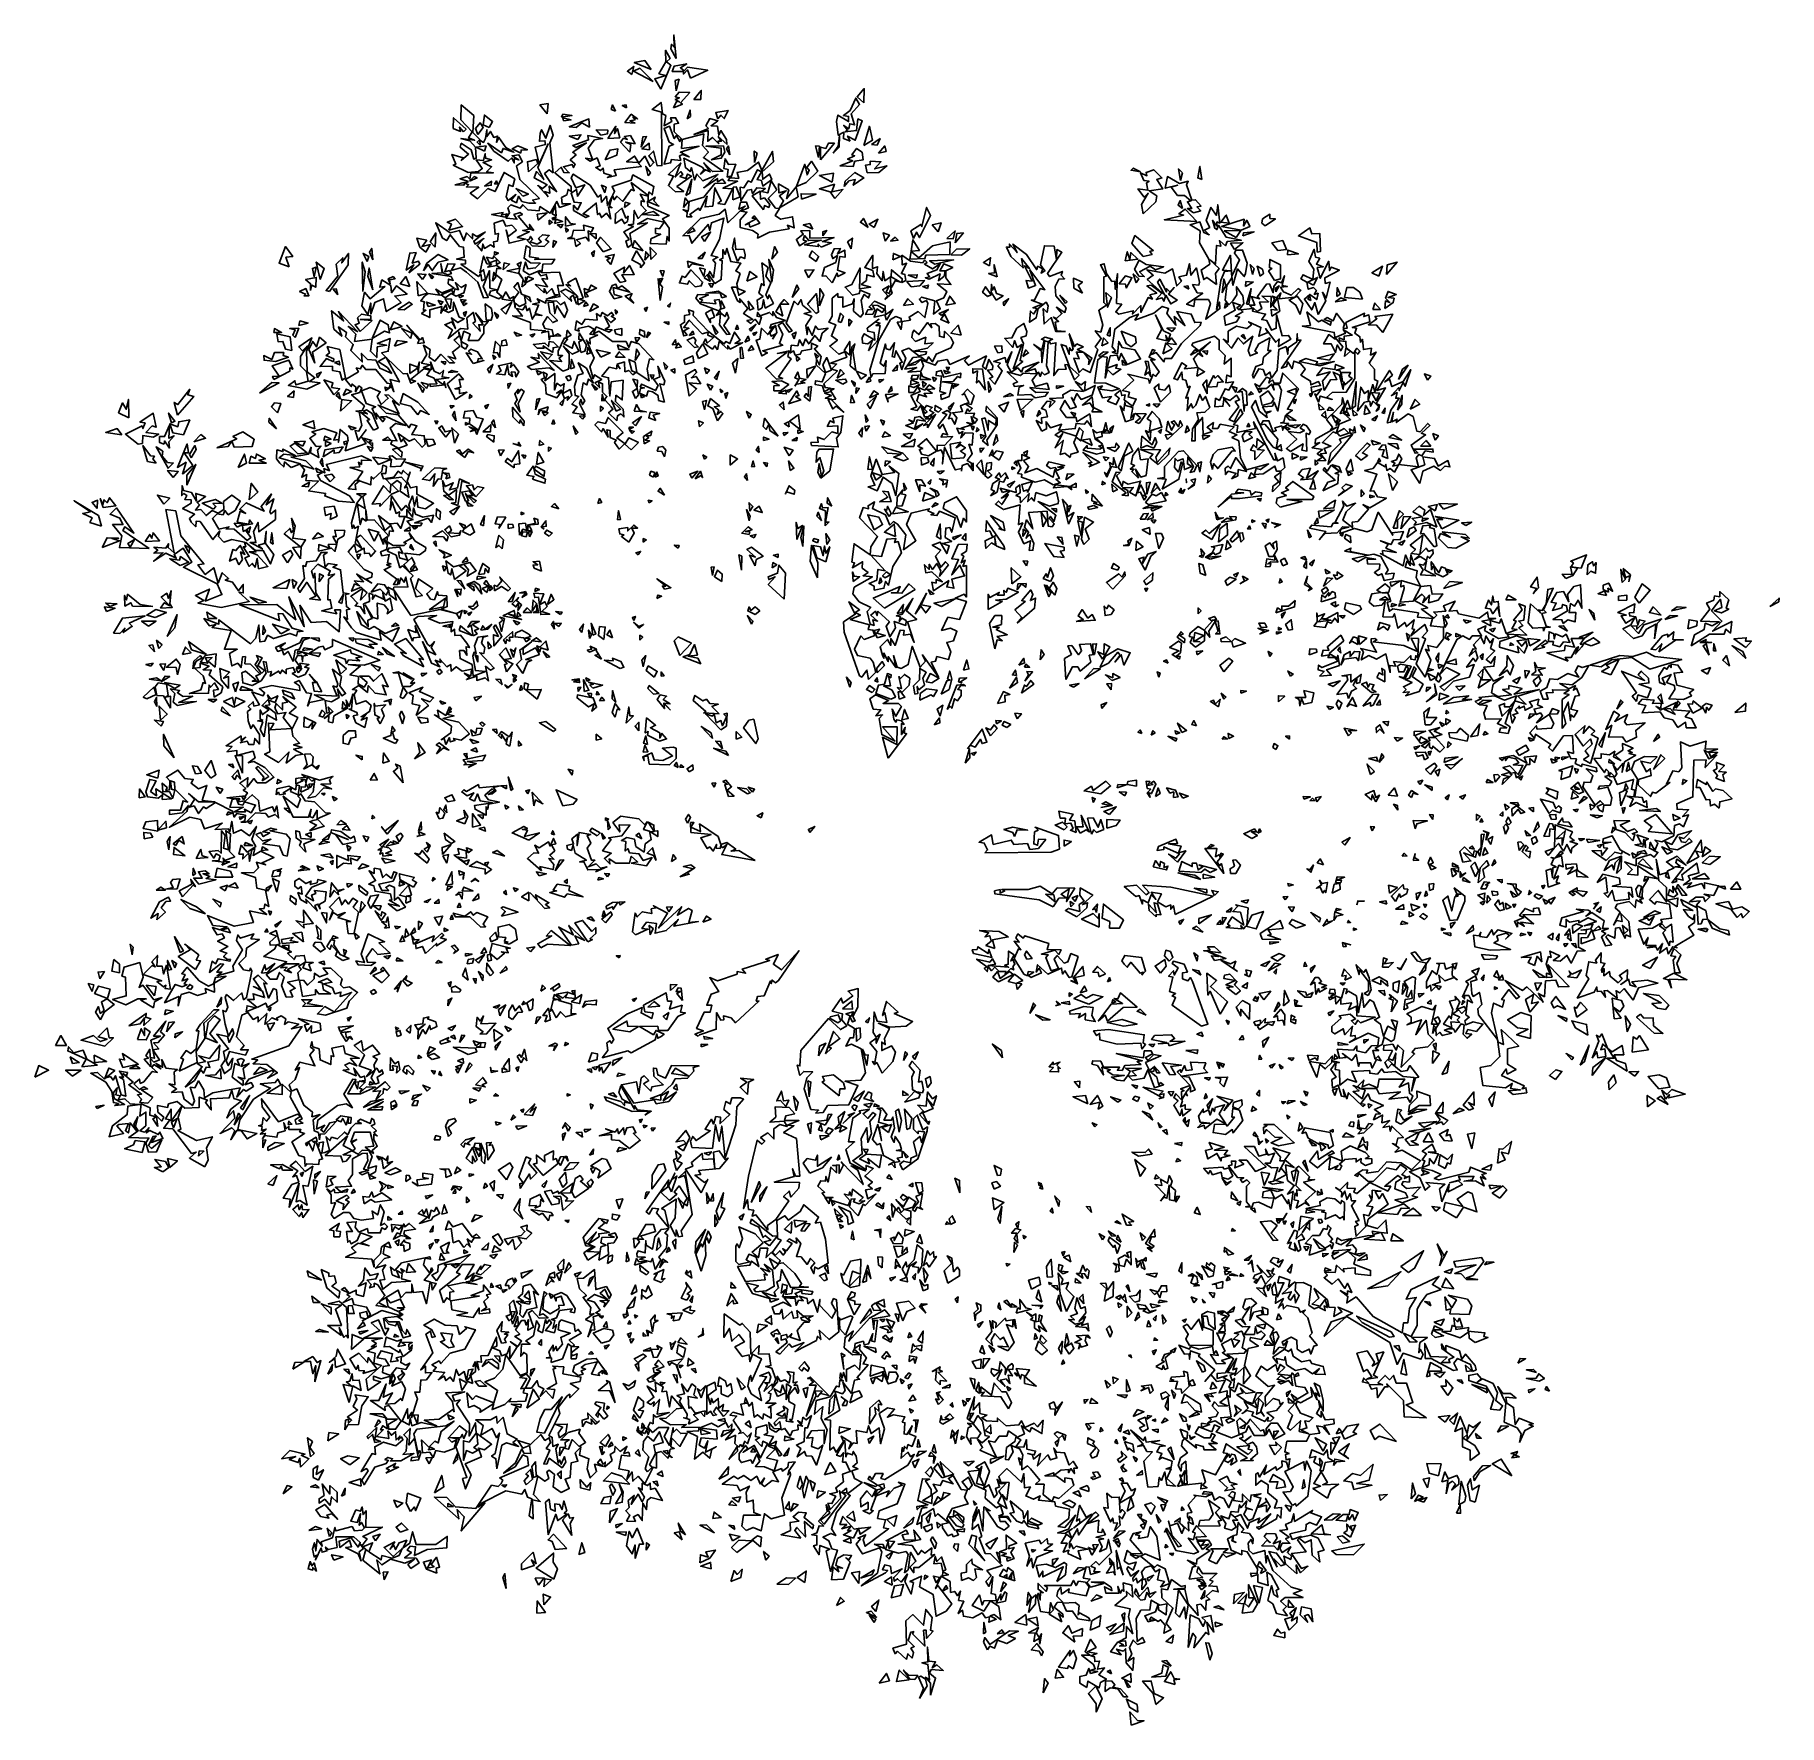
# Model space of a CAD drawing. Header units: millimetres. Extents: x -1920 to 1916, y -1858 to 1858.
import ezdxf

# ---------------------------------------------------------------- set-up
doc = ezdxf.new("R2010")
doc.units = ezdxf.units.MM
doc.layers.add('ALMOND-DRAW-PROFILE', color=7, linetype='Continuous', lineweight=25)

msp = doc.modelspace()

# ---------------------------------------------------------------- linework, layer by layer
at = {"layer": 'ALMOND-DRAW-PROFILE'}
for points in [[(-509.7, 1806.2), (-521, 1826.9), (-520, 1837.2), (-513.5, 1830.6), (-514.4, 1857.8)], [(-543.5, 1738.6), (-556.6, 1761.1), (-532.2, 1768.7), (-547.3, 1772.4), (-532.2, 1798.7), (-533.2, 1824), (-522.8, 1806.2), (-530.4, 1798.7), (-521, 1791.2)], [(-607.3, 1770.5), (-616.7, 1778), (-602.6, 1788.4)], [(-560.4, 1755.5), (-603.6, 1778), (-589.5, 1784.6)], [(-564.2, 1781.8), (-601.7, 1796.8), (-578.2, 1801.5)], [(-477.8, 1763), (-484.4, 1780.9), (-493.7, 1771.5), (-493.7, 1777.1), (-518.2, 1777.1), (-513.5, 1789.3), (-486.2, 1794), (-500.3, 1785.6), (-491.9, 1779), (-484.4, 1786.5), (-440.2, 1779.9)], [(-515.3, 1697.3), (-508.8, 1711.4), (-502.2, 1710.5), (-511.6, 1716.1), (-502.2, 1719.8), (-511.6, 1721.7), (-503.1, 1732), (-479.7, 1731.1), (-500.3, 1708.6), (-495.6, 1705.8)], [(-509.7, 1734.9), (-511.6, 1757.4), (-503.1, 1760.2)], [(-470.3, 1716.1), (-454.3, 1735.8), (-455.3, 1716.1)], [(-96.7, 1708.6), (-111.7, 1721.7), (-95.7, 1739.6)], [(-1489.4, -174.3), (-1496.3, -175.4), (-1504.7, -168.8), (-1497.2, -161.3), (-1512.2, -155.7), (-1495.3, -146.3), (-1517.9, -135), (-1502.8, -127.5), (-1507.5, -119), (-1518.8, -120.9), (-1529.1, -105), (-1513.2, -109.7), (-1497.2, -103.1), (-1528.2, -100.3), (-1540.4, -78.7), (-1481.2, -102.1), (-1439, -93.7), (-1447.5, -68.4), (-1409.9, -75.9), (-1425.9, -63.7), (-1415.5, -62.7), (-1413.7, -53.3), (-1405.5, -58.6), (-1412.7, -22.4), (-1431.5, -18.6), (-1434.3, 4.9), (-1465.3, 15.2), (-1438.1, 16.1), (-1427.7, 26.5), (-1432.4, 38.7), (-1411.8, 33), (-1420.2, 37.7), (-1394, 49), (-1423.1, 63.1), (-1439.9, 53.7), (-1436.2, 68.7), (-1442.8, 65.9), (-1447.5, 40.5), (-1449.3, 59.3), (-1462.5, 46.2), (-1461.5, 56.5), (-1470.9, 56.5), (-1466.2, 76.2), (-1453.1, 61.2), (-1433.4, 73.4), (-1442.8, 88.4), (-1432.4, 117.5), (-1447.5, 96.9), (-1466.2, 110), (-1483.1, 102.5), (-1486.9, 128.8), (-1490.6, 106.2), (-1494.4, 111.9), (-1523.5, 110.9), (-1507.5, 125), (-1547, 111.9), (-1554.5, 132.5), (-1578.9, 138.2), (-1623.9, 115.6), (-1585.4, 150.4), (-1581.7, 163.5), (-1595.8, 147.5), (-1623.9, 143.8), (-1623.9, 153.2), (-1599.5, 153.2), (-1593.9, 173.8), (-1583.6, 171), (-1611.7, 199.2), (-1612.7, 215.1), (-1621.1, 217.9), (-1619.2, 199.2), (-1611.7, 197.3), (-1616.4, 179.5), (-1623.9, 194.5), (-1638, 193.5), (-1639.9, 212.3), (-1628.6, 202.9), (-1631.4, 196.4), (-1623.9, 198.2), (-1623, 217.9), (-1630.5, 225.5), (-1605.2, 241.4), (-1590.1, 222.6), (-1571.4, 220.8), (-1576.1, 212.3), (-1560.1, 200.1), (-1541.3, 207.6), (-1551.7, 174.8), (-1524.4, 171.9), (-1560.1, 171.9), (-1581.7, 189.8), (-1568.5, 176.6), (-1579.8, 159.7), (-1569.5, 162.6), (-1560.1, 145.7), (-1548.8, 160.7), (-1543.2, 156.9), (-1522.6, 170.1), (-1485, 151.3), (-1481.2, 138.2), (-1475.6, 145.7), (-1456.8, 141.9), (-1457.8, 129.7), (-1466.2, 126.9), (-1455, 126.9), (-1434.3, 147.5), (-1411.8, 145.7), (-1406.2, 138.2), (-1391.1, 143.8), (-1383.6, 136.3), (-1387.4, 162.6), (-1393, 149.4), (-1396.8, 160.7), (-1424.9, 151.3), (-1427.7, 174.8), (-1441.8, 187), (-1456.8, 173.8), (-1473.7, 171.9), (-1469, 178.5), (-1476.6, 178.5), (-1471.9, 166.3), (-1462.5, 164.4), (-1458.7, 171.9), (-1434.3, 164.4), (-1443.7, 147.5), (-1458.7, 155.1), (-1456.8, 149.4), (-1481.2, 149.4), (-1461.5, 159.7), (-1490.6, 158.8), (-1485.9, 176.6), (-1478.4, 178.5), (-1497.2, 180.4), (-1456.8, 185.1), (-1452.1, 191.7), (-1461.5, 197.3), (-1455.9, 201), (-1469, 212.3), (-1451.2, 224.5), (-1453.1, 203.9), (-1438.1, 222.6), (-1430.6, 213.2), (-1411.8, 213.2), (-1394, 225.5), (-1413.7, 247), (-1438.1, 260.2), (-1450.3, 257.4), (-1435.3, 268.6), (-1439.9, 282.7), (-1475.6, 273.3), (-1475.6, 284.6), (-1497.2, 281.8), (-1485.9, 293), (-1499.1, 294.9), (-1466.2, 316.5), (-1466.2, 307.1), (-1455.9, 313.7), (-1468.1, 301.5), (-1453.1, 305.2), (-1449.3, 297.7), (-1438.1, 297.7), (-1436.2, 310.9), (-1425.9, 298.7), (-1425.9, 319.3), (-1439.9, 340.9), (-1444.6, 332.5), (-1450.3, 349.4), (-1452.1, 370), (-1444.6, 375.6), (-1450.3, 381.3), (-1439.9, 391.6), (-1438.1, 382.2), (-1425.9, 385), (-1442.8, 413.2), (-1417.4, 404.7), (-1414.6, 411.3), (-1425.9, 420.7), (-1398.6, 427.3), (-1336.7, 416), (-1337.6, 426.3), (-1348.9, 433.8), (-1338.6, 438.5), (-1322.6, 411.3), (-1311.3, 409.4), (-1319.8, 382.2), (-1316, 389.7), (-1283.2, 396.3), (-1304.8, 406.6), (-1255, 403.8), (-1264.4, 426.3), (-1256, 423.5), (-1253.1, 430.1), (-1265.4, 462.9), (-1245.6, 447), (-1249.4, 426.3), (-1236.3, 409.4), (-1244.7, 404.7), (-1254.1, 419.8), (-1250.3, 401), (-1267.2, 391.6), (-1281.3, 394.4), (-1277.6, 366.3), (-1271.9, 368.1), (-1274.7, 380.3), (-1264.4, 370), (-1283.2, 355), (-1272.9, 361.6), (-1273.8, 347.5), (-1264.5, 345.6), (-1262.5, 360.6), (-1232.5, 377.5), (-1235.3, 395.4), (-1228.7, 381.3), (-1220.3, 408.5), (-1223.1, 375.6), (-1228.7, 375.6), (-1211.8, 368.1), (-1210, 362.5), (-1219.4, 360.6), (-1213.7, 345.6), (-1194, 335.3), (-1189.3, 356.9), (-1202.5, 351.2), (-1191.2, 364.4), (-1202.5, 358.7), (-1183.7, 370), (-1179.9, 383.2), (-1192.1, 393.5), (-1212.8, 386), (-1217.5, 407.6), (-1211.8, 416.9), (-1221.2, 418.8), (-1207.2, 427.3), (-1188.4, 412.3), (-1186.5, 427.3), (-1171.5, 410.4), (-1147.1, 406.6), (-1155.5, 428.2), (-1142.4, 424.5), (-1156.5, 453.6), (-1175.2, 436.7), (-1184.6, 447.9), (-1205.3, 447.9), (-1189.3, 433.8), (-1195.9, 423.5), (-1209, 431), (-1208.1, 447), (-1226.9, 450.7), (-1204.3, 469.5), (-1230.6, 473.3), (-1195.9, 472.3), (-1161.2, 482.7), (-1265.4, 528.6), (-1265.4, 513.6), (-1282.2, 506.1), (-1286, 513.6), (-1295.4, 511.8), (-1315.1, 499.5), (-1291.6, 498.6), (-1295.4, 491.1), (-1341.4, 503.3), (-1342.3, 496.7), (-1331.1, 500.5), (-1320.7, 493.9), (-1330.1, 492), (-1331.1, 479.8), (-1332.9, 493), (-1342.3, 493), (-1347, 482.7), (-1337.6, 469.5), (-1344.2, 466.7), (-1333.9, 467.6), (-1336.7, 476.1), (-1317, 473.3), (-1326.4, 467.6), (-1317, 465.8), (-1325.4, 451.7), (-1340.4, 446), (-1353.6, 453.6), (-1347, 456.4), (-1351.7, 466.7), (-1366.7, 462.9), (-1366.7, 453.6), (-1376.1, 461.1), (-1379.9, 453.6), (-1383.6, 459.2), (-1402.4, 447.9), (-1399.6, 458.2), (-1407.1, 456.4), (-1410.8, 478.9), (-1417.4, 479.8), (-1410.8, 454.5), (-1422.1, 437.6), (-1441.8, 427.3), (-1462.5, 432.9), (-1464.4, 455.4), (-1456.8, 459.2), (-1433.4, 439.5), (-1441.8, 436.7), (-1426.8, 436.7), (-1433.4, 448.9), (-1424, 452.6), (-1445.6, 474.2), (-1457.8, 475.1), (-1456.8, 491.1), (-1463.4, 490.2), (-1466.2, 466.7), (-1473.7, 476.1), (-1486.9, 470.4), (-1491.6, 497.7), (-1474.7, 507.1), (-1502.8, 507.1), (-1487.8, 548.4), (-1530.1, 554.9), (-1521.6, 561.5), (-1535.7, 558.7), (-1547.9, 574.6), (-1515, 562.4), (-1515, 571.8), (-1445.6, 519.3), (-1433.4, 531.5), (-1426.8, 560.6), (-1424.9, 523), (-1413.7, 524.9), (-1408, 538), (-1394.9, 530.5), (-1359.2, 541.8), (-1344.2, 536.2), (-1342.3, 545.5), (-1330.1, 546.5), (-1353.6, 553.1), (-1374.2, 585), (-1384.6, 585.9), (-1381.7, 570), (-1469, 604.7), (-1387.4, 605.6), (-1346.1, 571.8), (-1361.1, 622.5), (-1327.3, 556.8), (-1336.7, 603.7), (-1312.3, 566.2), (-1278.5, 568.1), (-1250.3, 545.5), (-1247.5, 593.4), (-1260.7, 593.4), (-1256, 585), (-1288.8, 591.5), (-1266.3, 597.2), (-1270, 615.9), (-1275.7, 615.9), (-1273.8, 661), (-1260.7, 672.3), (-1274.7, 669.5), (-1270, 679.8), (-1297.3, 693.9), (-1311.3, 679.8), (-1306.7, 663.8), (-1303.8, 674.1), (-1302, 631), (-1291.6, 615), (-1315.1, 617.8), (-1302, 623.5), (-1321.7, 654.4), (-1336.7, 631.9), (-1341.4, 640.4), (-1326.4, 662.9), (-1330.1, 691), (-1324.5, 689.2), (-1321.7, 699.5), (-1301, 701.4), (-1289.8, 720.1), (-1276.6, 720.1), (-1285.1, 713.6), (-1281.3, 687.3), (-1274.7, 695.7), (-1255, 692.9), (-1264.4, 687.3), (-1247.5, 681.7), (-1241.9, 631), (-1228.7, 629.1), (-1236.3, 627.2), (-1234.4, 600.9), (-1226.9, 595.3), (-1234.4, 593.4), (-1232.5, 572.8), (-1240, 578.4), (-1223.1, 554), (-1212.8, 543.7), (-1158.3, 526.8), (-1162.1, 545.5), (-1133, 524), (-1118.9, 554.9), (-1149, 541.8), (-1173.4, 556.8), (-1184.6, 551.2), (-1202.5, 561.5), (-1211.8, 589.7), (-1186.5, 556.8), (-1187.4, 570.9), (-1178.1, 574.6), (-1193.1, 604.7), (-1176.2, 576.5), (-1165.8, 573.7), (-1166.8, 608.4), (-1151.8, 604.7), (-1142.4, 593.4), (-1145.2, 585), (-1133, 593.4), (-1138.6, 619.7), (-1149, 613.1), (-1154.6, 631.9), (-1152.7, 616.9), (-1171.5, 626.3), (-1177.1, 616.9), (-1176.2, 627.2), (-1184.6, 630), (-1183.7, 612.2), (-1196.8, 606.6), (-1194, 585), (-1203.4, 600), (-1215.6, 602.8), (-1210, 608.4), (-1225, 623.5), (-1199.3, 640.3), (-1202.5, 643.3), (-1223.1, 634.7), (-1216.5, 650.7), (-1205.6, 646.2), (-1217.5, 657.2), (-1196.8, 655.4), (-1211.8, 672.3), (-1179, 652.6), (-1191.2, 661), (-1179, 665.7), (-1178.1, 674.1), (-1195.9, 682.6), (-1230.6, 721.1), (-1216.5, 737), (-1212.8, 720.1), (-1195.9, 729.5), (-1194.9, 717.3), (-1184.6, 718.3), (-1180.9, 710.8), (-1170.5, 723), (-1203.4, 757.7), (-1213.3, 751.4), (-1208.1, 777.4), (-1216.5, 772.7), (-1218.4, 780.2), (-1222.2, 772.7), (-1223.1, 784.9), (-1211.8, 828.1), (-1200.6, 843.1), (-1211.8, 848.7), (-1191.2, 848.7), (-1198.7, 843.1), (-1193.1, 816.8), (-1210, 826.2), (-1204.3, 781.2), (-1199.6, 795.2), (-1191.2, 788.7), (-1192.1, 814), (-1189.3, 790.5), (-1173.4, 791.5), (-1141.4, 755.8), (-1139.6, 767.1), (-1131.1, 766.1), (-1136.9, 779.1), (-1149.9, 768), (-1164, 800.9), (-1137.1, 779.5), (-1138.6, 783), (-1122.7, 784), (-1115.2, 772.7), (-1105.8, 799), (-1118.9, 799), (-1118, 809.3), (-1125.5, 805.6), (-1133.9, 830.9), (-1138.6, 813.1), (-1135.8, 844), (-1113.3, 812.1), (-1103.9, 823.4), (-1093.6, 811.2), (-1097.3, 824.3), (-1088.9, 844), (-1085.1, 821.5), (-1079.5, 842.2), (-1077.6, 819.6), (-1060.7, 815.9), (-1042.9, 828.1), (-1079.5, 847.8), (-1079.5, 864.7), (-1093.6, 861.9), (-1101.1, 876.9), (-1094.5, 896.6), (-1098.3, 889.1), (-1109.5, 900.4), (-1113.3, 892.9), (-1120.8, 898.5), (-1130.2, 885.3), (-1152.7, 881.6), (-1157.4, 893.8), (-1148, 893.8), (-1146.1, 908.8), (-1154.6, 911.6), (-1156.5, 898.5), (-1175.2, 881.6), (-1179.9, 886.3), (-1180.9, 868.5), (-1205.5, 877.7), (-1215.6, 869.4), (-1213.7, 858.1), (-1230.6, 860), (-1214.7, 877.8), (-1205.9, 877.8), (-1210.9, 879.7), (-1198.7, 897.6), (-1226.9, 906.9), (-1205.3, 907.9), (-1208.1, 918.2), (-1201.5, 913.5), (-1201.5, 922.9), (-1179.9, 922), (-1201.5, 932.3), (-1278.5, 913.5), (-1271.9, 899.4), (-1284.1, 904.1), (-1282.2, 894.7), (-1302, 905.1), (-1299.1, 896.6), (-1286.9, 895.7), (-1298.2, 890), (-1291.6, 877.8), (-1227.8, 844), (-1217.5, 830), (-1252.2, 832.8), (-1282.2, 844), (-1280.4, 849.7), (-1317.9, 855.3), (-1296.3, 876.9), (-1323.5, 877.8), (-1321.7, 891), (-1332.9, 885.3), (-1326.4, 901.3), (-1335.8, 912.6), (-1305.7, 903.2), (-1323.5, 921), (-1356.4, 929.5), (-1317.9, 936), (-1312.3, 951.1), (-1313.2, 938.9), (-1295.4, 928.5), (-1298.2, 944.5), (-1290.7, 953.9), (-1301, 952.9), (-1315.1, 970.8), (-1302, 980.2), (-1310.4, 984.9), (-1284.1, 992.4), (-1256, 983), (-1262.5, 967), (-1252.2, 968), (-1252.2, 962.3), (-1248.5, 990.5), (-1232.5, 976.4), (-1230.6, 965.1), (-1240, 963.3), (-1239.1, 956.7), (-1232.5, 963.3), (-1237.2, 943.5), (-1191.2, 959.5), (-1202.5, 974.5), (-1191.2, 989.5), (-1209, 966.1), (-1215.6, 987.7), (-1207.2, 986.7), (-1200.6, 998.9), (-1206.2, 1029), (-1213.7, 1030.8), (-1199.6, 1031.8), (-1194.9, 1042.1), (-1223.1, 1066.5), (-1205.3, 1071.2), (-1200.6, 1081.5), (-1207.2, 1086.2), (-1214.7, 1073.1), (-1213.7, 1083.4), (-1222.2, 1090), (-1224, 1084.4), (-1236.3, 1100.3), (-1208.1, 1117.2), (-1212.8, 1125.7), (-1203.4, 1123.8), (-1199.6, 1131.3), (-1192.1, 1121.9), (-1169.6, 1121.9), (-1145.2, 1091.9), (-1136.8, 1090.9), (-1141.4, 1080.6), (-1149.9, 1083.4), (-1148, 1075.9), (-1135.8, 1084.4), (-1130.2, 1073.1), (-1138.6, 1100.3), (-1118, 1094.7), (-1147.1, 1148.2), (-1109.5, 1112.5), (-1101.1, 1113.5), (-1092.6, 1091.9), (-1082.3, 1096.6), (-1093.6, 1100.3), (-1064.5, 1123.8), (-1050.4, 1121), (-1057.9, 1109.7), (-1041.9, 1103.1), (-1035.4, 1090.9), (-1051.3, 1090), (-1049.5, 1084.4), (-1017.5, 1088.1), (-1015.7, 1082.5), (-1019.4, 1095.6), (-1021.3, 1088.1), (-1037.2, 1100.3), (-1009.1, 1104.1), (-1024.1, 1105.9), (-1021.3, 1120), (-1028.8, 1112.5), (-1041.9, 1118.1), (-1049.5, 1138.8), (-1047.6, 1121.9), (-1065.4, 1126.6), (-1050.4, 1132.2), (-1069.2, 1136), (-1057.9, 1154.8), (-1065.4, 1175.4), (-1050.4, 1166), (-1052.3, 1149.1), (-1040.1, 1140.7), (-1026.9, 1155.7), (-1008.2, 1136.9), (-996.9, 1136.9), (-1011, 1151), (-994.1, 1145.4), (-1001.6, 1160.4), (-984.7, 1173.5), (-997.8, 1186.7), (-986.6, 1196.1), (-987.5, 1204.5), (-981.9, 1185.7), (-976.2, 1206.4), (-962.2, 1199.8), (-966.8, 1185.7), (-944.3, 1185.7), (-932.1, 1201.7), (-932.1, 1216.7), (-922.7, 1228), (-934.9, 1227), (-950.9, 1246.7), (-934, 1220.5), (-943.4, 1220.5), (-940.6, 1206.4), (-956.5, 1224.2), (-950.9, 1228), (-955.6, 1247.7), (-969.7, 1235.5), (-967.8, 1211.1), (-983.7, 1212), (-1011, 1190.4), (-1001.6, 1209.2), (-1018.5, 1220.5), (-1002.5, 1227), (-995, 1212), (-1003.5, 1235.5), (-989.4, 1225.2), (-975.3, 1233.6), (-986.6, 1237.4), (-998.8, 1270.2), (-999.7, 1252.4), (-1010, 1247.7), (-1020.4, 1252.4), (-1012.8, 1254.3), (-1015.7, 1264.6), (-1026.9, 1245.8), (-1025, 1260.8), (-1051.3, 1253.3), (-1051.3, 1236.4), (-1069.2, 1244.9), (-1059.8, 1252.4), (-1065.4, 1252.4), (-1063.5, 1271.2), (-1071, 1273), (-1062.6, 1283.4), (-1055.1, 1289), (-1028.8, 1285.2), (-1038.2, 1298.4), (-1025, 1290.9), (-997.8, 1301.2), (-1011, 1310.6), (-1010, 1320.9), (-999.7, 1318.1), (-1004.4, 1326.5), (-1046.6, 1333.1), (-1024.1, 1335), (-1026.9, 1354.7), (-1022.2, 1335), (-1011.9, 1330.3), (-1003.5, 1333.1), (-1008.2, 1339.7), (-1018.5, 1336.9), (-1011.9, 1354.7), (-995.9, 1353.8), (-1004.4, 1339.7), (-983.7, 1345.3), (-970.6, 1335.9), (-945.3, 1314.3), (-933.1, 1279.6), (-922.7, 1280.5), (-934, 1304.9), (-919.9, 1339.7), (-919, 1301.2), (-904, 1297.4), (-918, 1294.6), (-920.9, 1286.2), (-899.3, 1277.7), (-892.7, 1282.4), (-904, 1291.8), (-892.7, 1320), (-905.8, 1331.2), (-904, 1344.4), (-894.6, 1344.4), (-904.9, 1350.9), (-923.7, 1347.2), (-915.2, 1353.8), (-925.5, 1354.7), (-933.1, 1371.6), (-941.5, 1335), (-933.1, 1341.6), (-928.4, 1321.8), (-936.8, 1317.1), (-938.7, 1332.2), (-944.3, 1326.5), (-982.8, 1353.8), (-972.5, 1354.7), (-972.5, 1362.2), (-992.2, 1365), (-975.3, 1368.8), (-977.2, 1391.3), (-985.6, 1392.2), (-1006.3, 1418.5), (-1013.8, 1405.4), (-1023.2, 1411), (-1038.2, 1444.8), (-1006.3, 1422.3), (-985.6, 1427.9), (-976.2, 1405.4), (-970.6, 1422.3), (-957.5, 1409.1), (-957.5, 1420.4), (-948.1, 1414.8), (-929.3, 1424.2), (-954.6, 1404.4), (-951.8, 1397.9), (-932.1, 1410.1), (-947.1, 1395.1), (-936.8, 1382.9), (-934.9, 1397.9), (-931.2, 1388.5), (-918, 1396), (-909.6, 1391.3), (-911.5, 1402.6), (-902.1, 1404.4), (-900.2, 1421.3), (-907.7, 1419.5), (-909.6, 1443.9), (-889.9, 1450.4), (-884.2, 1437.3), (-871.1, 1439.2), (-860.8, 1428.8), (-878.6, 1414.8), (-883.3, 1428.8), (-876.7, 1399.8), (-841.1, 1408.7), (-858.9, 1412), (-832.6, 1425.1), (-846.7, 1427.9), (-832.6, 1430.7), (-857, 1458.9), (-847.6, 1462.6), (-852.3, 1467.3), (-866.4, 1462.6), (-859.8, 1452.3), (-883.3, 1455.1), (-875.8, 1466.4), (-879.6, 1477.7), (-873, 1484.2), (-852.3, 1476.7), (-846.7, 1484.2), (-835.4, 1473), (-811, 1471.1), (-809.1, 1480.5), (-786.6, 1465.5), (-771.6, 1491.7), (-766, 1478.6), (-741.6, 1486.1), (-760.3, 1486.1), (-761.3, 1500.2), (-750, 1505.8), (-747.2, 1518), (-740.6, 1513.3), (-740.6, 1524.6), (-776.3, 1554.6), (-762.2, 1566.8), (-756.6, 1555.6), (-744.4, 1554.6), (-757.5, 1567.8), (-737.8, 1572.5), (-735, 1565.9), (-731.2, 1573.4), (-742.5, 1582.8), (-729.4, 1594.1), (-736.9, 1599.7), (-706.8, 1620.3), (-730.3, 1610), (-736.9, 1614.7), (-702.1, 1626.9), (-704, 1636.3), (-671.2, 1629.7), (-689, 1626.9), (-703.1, 1609.1), (-693.7, 1584.7), (-708.7, 1586.5), (-698.4, 1580), (-683.4, 1587.5), (-676.8, 1569.7), (-686.2, 1565.9), (-675.9, 1559.3), (-670.2, 1565), (-668.3, 1553.7), (-652.4, 1549), (-660.8, 1544.3), (-641.1, 1549), (-645.8, 1561.2), (-585.7, 1568.7), (-592.3, 1575.3), (-578.2, 1591.2), (-567, 1568.7), (-558.5, 1577.2), (-569.8, 1592.2), (-559.5, 1602.5), (-551, 1569.7), (-540.7, 1570.6), (-541.6, 1687.9), (-562.3, 1693.6), (-542.6, 1709.5), (-539.7, 1684.2), (-532.2, 1680.4), (-536, 1657.9), (-519.1, 1667.3), (-521.9, 1675.7), (-510.6, 1675.7), (-504.1, 1663.5), (-513.5, 1661.6), (-513.5, 1644.7), (-498.4, 1629.7), (-501.3, 1623.2), (-508.8, 1636.3), (-513.5, 1629.7), (-523.8, 1657), (-536, 1652.3), (-524.7, 1622.2), (-515.3, 1616.6), (-524.7, 1612.8), (-536, 1573.4), (-521.9, 1576.2), (-520, 1583.7), (-499.4, 1581.9), (-502.2, 1592.2), (-495.6, 1595), (-480.6, 1589.4), (-500.3, 1599.7), (-459, 1612.8), (-497.5, 1608.1), (-496.6, 1627.9), (-448.7, 1640.1), (-451.5, 1614.7), (-438.4, 1599.7), (-449.6, 1588.4), (-406.5, 1558.4), (-429.9, 1557.4), (-448.7, 1576.2), (-434.6, 1556.5), (-444.9, 1561.2), (-456.2, 1551.8), (-447.8, 1562.1), (-452.4, 1566.8), (-492.8, 1586.5), (-489.1, 1565.9), (-478.7, 1557.4), (-475.9, 1565.9), (-469.3, 1538.7), (-463.7, 1551.8), (-450.6, 1536.8), (-417.7, 1550.9), (-448.7, 1521.8), (-418.7, 1542.4), (-418.7, 1534.9), (-407.4, 1540.6), (-400.8, 1532.1), (-424.3, 1531.2), (-448.7, 1501.1), (-480.6, 1491.7), (-483.4, 1470.2), (-494.7, 1473.9), (-485.3, 1468.3), (-486.2, 1457.9), (-475, 1457.9), (-479.7, 1462.6), (-460, 1476.7), (-457.1, 1472), (-441.2, 1503), (-445.9, 1479.5), (-429, 1481.4), (-424.3, 1521.8), (-410.2, 1492.7), (-417.7, 1487), (-402.7, 1485.2), (-385.8, 1519), (-406.5, 1520.8), (-374.5, 1535.9), (-395.2, 1537.7), (-389.6, 1547.1), (-397.1, 1545.2), (-395.2, 1562.1), (-404.6, 1564), (-401.8, 1585.6), (-394.2, 1572.5), (-378.3, 1573.4), (-389.6, 1543.4), (-371.7, 1542.4), (-375.5, 1555.6), (-352.9, 1559.3), (-328.5, 1578.1), (-321, 1559.3), (-297.6, 1601.6), (-295.7, 1579), (-320.1, 1556.5), (-319.2, 1540.6), (-304.1, 1551.8), (-299.4, 1539.6), (-319.2, 1525.5), (-322, 1537.7), (-331.4, 1539.6), (-322, 1556.5), (-330.4, 1561.2), (-344.5, 1534), (-351.1, 1536.8), (-360.5, 1521.8), (-368.9, 1522.7), (-367, 1492.7), (-352.9, 1516.1), (-343.6, 1518), (-341.7, 1508.6), (-332.3, 1521.8), (-313.5, 1519.9), (-322, 1513.3), (-307.9, 1510.5), (-300.4, 1536.8), (-288.2, 1517.1), (-307, 1498.3), (-291, 1476.7), (-282.5, 1475.8), (-291.9, 1460.8), (-279.7, 1452.3), (-253.4, 1457.9), (-249.7, 1433.5), (-264.7, 1439.2), (-261, 1431.7), (-304.1, 1424.2), (-330.4, 1411), (-329.5, 1419.5), (-341.7, 1427.9), (-368.9, 1434.5), (-368.9, 1451.4), (-353.9, 1468.3), (-367, 1470.2), (-350.1, 1477.7), (-354.8, 1489.9), (-368, 1489.9), (-371.7, 1474.8), (-357.6, 1481.4), (-396.1, 1444.8), (-401.8, 1474.8), (-414.9, 1463.6), (-456.2, 1454.2), (-494.7, 1415.7), (-480.6, 1416.6), (-475, 1399.8), (-439.3, 1441.1), (-435.6, 1427.9), (-431.8, 1444.8), (-404.6, 1455.1), (-414, 1408.2), (-432.7, 1372.5), (-417.7, 1368.8), (-429, 1363.1), (-423.3, 1355.6), (-427.1, 1323.7), (-435.6, 1337.8), (-438.4, 1331.2), (-424.3, 1311.5), (-410.2, 1320), (-408.3, 1361.3), (-414, 1363.1), (-406.5, 1366.9), (-406.5, 1385.7), (-401.8, 1375.3), (-398, 1388.5), (-389.6, 1359.4), (-367, 1355.6), (-378.3, 1338.7), (-368.9, 1333.1), (-376.4, 1310.6), (-373.6, 1300.2), (-357.6, 1293.7), (-371.7, 1285.2), (-376.4, 1303.1), (-387.7, 1303.1), (-374.5, 1273), (-368.9, 1269.3), (-369.8, 1277.7), (-352, 1256.1), (-361.4, 1244.9), (-340.7, 1231.7), (-353.9, 1229.8), (-345.4, 1223.3), (-336.1, 1232.7), (-326.7, 1221.4), (-322, 1237.4), (-331.4, 1239.2), (-330.4, 1247.7), (-324.8, 1240.2), (-304.1, 1247.7), (-296.6, 1240.2), (-296.6, 1249.6), (-289.1, 1236.4), (-269.4, 1229.8), (-300.4, 1221.4), (-303.2, 1213), (-295.7, 1216.7), (-307.9, 1198.9), (-322, 1213), (-325.7, 1188.5), (-333.2, 1186.7), (-321, 1151.9), (-308.8, 1158.5), (-319.2, 1163.2), (-275, 1175.4), (-282.5, 1179.2), (-275, 1199.8), (-285.4, 1219.5), (-276, 1225.2), (-261, 1204.5), (-254.4, 1207.3), (-267.5, 1224.2), (-249.7, 1272.1), (-242.2, 1264.6), (-234.7, 1275.8), (-231.9, 1263.6), (-213.1, 1248.6), (-228.1, 1244.9), (-211.2, 1239.2), (-224.3, 1218.6), (-221.5, 1198.9), (-219.7, 1215.8), (-210.3, 1197), (-202.8, 1217.6), (-197.1, 1210.1), (-175.5, 1213), (-188.7, 1201.7), (-193.4, 1183.9), (-204.6, 1197), (-217.8, 1178.2), (-225.3, 1189.5), (-230.9, 1174.5), (-238.4, 1187.6), (-242.2, 1174.5), (-256.3, 1175.4), (-258.1, 1158.5), (-251.6, 1163.2), (-247.8, 1153.8), (-236.5, 1155.7), (-232.8, 1163.2), (-212.1, 1167), (-212.1, 1180.1), (-198.1, 1173.5), (-205.6, 1167.9), (-190.6, 1151), (-194.3, 1132.2), (-200.9, 1144.4), (-201.8, 1132.2), (-181.2, 1113.5), (-188.7, 1094.7), (-202.8, 1097.5), (-203.7, 1089), (-187.7, 1086.2), (-184, 1073.1), (-170.2, 1080.8), (-182.1, 1082.5), (-184.9, 1090.9), (-154.9, 1119.1), (-168, 1122.8), (-156.8, 1134.1), (-169.9, 1136), (-134.2, 1149.1), (-138.9, 1161.3), (-152.1, 1155.7), (-171.8, 1173.5), (-154.9, 1186.7), (-168, 1196.1), (-158.6, 1220.5), (-173.7, 1226.1), (-166.1, 1239.2), (-166.1, 1278.7), (-153.9, 1289), (-153.9, 1281.5), (-142.7, 1281.5), (-142.7, 1258.9), (-122, 1266.5), (-118.3, 1277.7), (-119.2, 1250.5), (-104.2, 1237.4), (-98.6, 1244.9), (-102.3, 1274.9), (-95.7, 1287.1), (-86.4, 1279.6), (-83.5, 1288), (-105.1, 1296.5), (-107, 1289), (-122, 1285.2), (-138, 1303.1), (-123, 1308.7), (-105.1, 1345.3), (-106.1, 1299.3), (-81.7, 1303.1), (-102.3, 1308.7), (-91.1, 1318.1), (-90.1, 1330.3), (-74.2, 1325.6), (-77, 1339.7), (-94.8, 1346.2), (-77, 1373.5), (-77.9, 1344.4), (-66.6, 1348.1), (-68.5, 1333.1), (-56.3, 1317.1), (-54.4, 1337.8), (-50.7, 1317.1), (-38.5, 1325.6), (-37.5, 1300.2), (-28.2, 1317.1), (-16, 1314.3), (-36.6, 1325.6), (-35.7, 1341.6), (-12.2, 1321.8), (-13.1, 1313.4), (-4.7, 1318.1), (-6.6, 1331.2), (-14.1, 1333.1), (-2.8, 1355.6), (-12.2, 1351.9), (-13.1, 1373.5), (5.6, 1360.3), (31.9, 1356.6), (37.5, 1362.2), (42.2, 1357.5), (36.6, 1353.8), (54.4, 1343.4), (71.3, 1354.7), (63.8, 1341.6), (42.2, 1333.1), (47.9, 1325.6), (38.5, 1323.7), (46.9, 1320.9), (71.3, 1332.2), (67.6, 1317.1), (79.8, 1327.5), (81.7, 1338.7), (70.4, 1338.7), (78.8, 1354.7), (98.6, 1346.2), (83.5, 1338.7), (83.5, 1323.7), (94.8, 1308.7), (64.8, 1310.6), (85.4, 1293.7), (78.8, 1279.6), (62.9, 1273), (71.3, 1255.2), (56.3, 1243.9), (59.1, 1273), (30, 1281.5), (25.3, 1276.8), (31, 1269.3), (41.3, 1274), (44.1, 1267.4), (37.5, 1236.4), (22.5, 1249.6), (2.8, 1237.4), (5.6, 1230.8), (-12.2, 1228), (-15, 1210.1), (-23.5, 1226.1), (-15, 1227), (-15, 1234.5), (-26.3, 1238.3), (-38.5, 1231.7), (-64.8, 1184.8), (-83.5, 1121), (-80.7, 1105), (-77, 1112.5), (-49.8, 1113.5), (-47.9, 1141.6), (-52.6, 1129.4), (-61, 1136), (-48.8, 1178.2), (-47.9, 1167.9), (-39.4, 1165.1), (-29.1, 1181), (-34.7, 1151), (-29.1, 1149.1), (-26.3, 1163.2), (-12.2, 1137.9), (-17.8, 1136), (-13.1, 1121.9), (-4.7, 1147.2), (-13.1, 1163.2), (1.9, 1168.8), (24.4, 1151.9), (39.4, 1155.7), (41.3, 1161.3), (12.2, 1162.3), (43.2, 1168.8), (55.4, 1181), (37.5, 1178.2), (39.4, 1193.2), (16.9, 1183.9), (8.4, 1192.3), (10.3, 1201.7), (13.1, 1208.3), (24.4, 1198.9), (43.2, 1225.2), (52.6, 1213.9), (49.8, 1222.3), (60.1, 1223.3), (68.5, 1216.7), (69.5, 1195.1), (79.8, 1192.3), (80.7, 1206.4), (94.8, 1192.3), (100.4, 1181), (94.8, 1169.8), (62, 1155.7), (54.4, 1138.8), (45.1, 1150.1), (41.3, 1140.7), (28.2, 1150.1), (11.3, 1148.2), (-6.6, 1122.8), (19.7, 1126.6), (0, 1116.3), (28.2, 1118.1), (34.7, 1130.3), (30, 1142.6), (60.1, 1131.3), (65.7, 1140.7), (86.4, 1144.4), (92, 1133.2), (135.2, 1151.9), (124.8, 1141.6), (133.3, 1131.3), (172.7, 1151.9), (164.3, 1128.5), (171.8, 1122.8), (178.4, 1144.4), (186.8, 1130.3), (185.9, 1121.9), (175.5, 1121), (186.8, 1105.9), (179.3, 1102.2), (191.5, 1090), (207.4, 1119.1), (198.1, 1130.3), (203.7, 1136), (188.7, 1139.7), (214, 1148.2), (215.9, 1136.9), (229, 1161.3), (218.7, 1132.2), (227.2, 1116.3), (242.2, 1125.7), (249.7, 1116.3), (253.4, 1125.7), (288.2, 1137.9), (258.1, 1117.2), (279.7, 1123.8), (283.5, 1112.5), (253.4, 1114.4), (247.8, 1108.8), (218.7, 1117.2), (241.2, 1094.7), (231.9, 1090.9), (234.7, 1084.4), (254.4, 1087.2), (245, 1083.4), (242.2, 1065.6), (270.3, 1067.5), (279.7, 1059.9), (302.3, 1063.7), (308.8, 1072.1), (281.6, 1071.2), (268.5, 1082.5), (310.7, 1077.8), (306, 1091.9), (279.7, 1084.4), (273.2, 1098.4), (287.2, 1116.3), (291, 1106.9), (294.7, 1116.3), (300.4, 1110.6), (310.7, 1115.3), (305.1, 1130.3), (308.8, 1182.9), (301.3, 1184.8), (294.7, 1136.9), (293.8, 1162.3), (276.9, 1177.3), (294.7, 1165.1), (299.4, 1186.7), (293.8, 1188.5), (302.3, 1193.2), (318.2, 1188.5), (310.7, 1184.8), (313.5, 1178.2), (325.7, 1181), (321, 1108.8), (330.4, 1121.9), (348.3, 1122.8), (345.4, 1133.2), (352, 1132.2), (366.1, 1099.4), (376.4, 1109.7), (355.8, 1128.5), (337, 1177.3), (348.3, 1173.5), (354.8, 1155.7), (355.8, 1169.8), (360.5, 1163.2), (363.3, 1167.9), (354.8, 1200.7), (366.1, 1172.6), (371.7, 1178.2), (385.8, 1171.6), (372.7, 1166), (385.8, 1160.4), (370.8, 1160.4), (376.4, 1145.4), (365.1, 1147.2), (376.4, 1115.3), (384.9, 1123.8), (400.8, 1115.3), (417.7, 1166), (412.1, 1171.6), (425.2, 1190.4), (412.1, 1207.3), (424.3, 1204.5), (429, 1220.5), (419.6, 1252.4), (436.5, 1263.6), (430.9, 1269.3), (430.9, 1325.6), (436.5, 1327.5), (423.3, 1351.9), (431.8, 1354.7), (436.5, 1333.1), (448.7, 1315.3), (455.3, 1316.2), (456.2, 1298.4), (460.9, 1333.1), (459, 1267.4), (470.3, 1265.5), (457.1, 1248.6), (463.7, 1243.9), (495.6, 1251.4), (493.7, 1243.9), (512.5, 1262.7), (512.5, 1247.7), (528.5, 1280.5), (537.9, 1276.8), (532.2, 1286.2), (547.3, 1289.9), (525.7, 1305.9), (535.1, 1307.8), (558.5, 1289.9), (546.3, 1275.8), (559.5, 1279.6), (563.2, 1272.1), (567, 1285.2), (578.2, 1266.5), (592.3, 1274.9), (573.5, 1288), (585.7, 1302.1), (576.4, 1292.7), (568.8, 1300.2), (568.8, 1292.7), (553.8, 1320.9), (549.1, 1314.3), (565.1, 1285.2), (526.6, 1320), (539.7, 1329.3), (525.7, 1341.6), (565.1, 1334), (582, 1343.4), (591.4, 1305.9), (601.7, 1316.2), (596.1, 1325.6), (613, 1329.3), (619.5, 1354.7), (622.3, 1329.3), (634.6, 1345.3), (641.1, 1314.3), (640.2, 1307.8), (626.1, 1308.7), (636.4, 1290.9), (648.6, 1289.9), (613, 1265.5), (628.9, 1260.8), (630.8, 1275.8), (660.8, 1275.8), (665.5, 1267.4), (655.2, 1232.7), (686.2, 1256.1), (685.2, 1270.2), (678.7, 1254.3), (688.1, 1318.1), (696.5, 1337.8), (710.6, 1338.7), (691.8, 1340.6), (709.6, 1373.5), (712.5, 1323.7), (701.2, 1306.8), (697.4, 1274.9), (705.9, 1264.6), (714.3, 1273), (723.7, 1286.2), (722.8, 1304), (736.9, 1284.3), (738.7, 1267.4), (728.4, 1253.3), (723.7, 1258), (731.2, 1263.6), (714.3, 1269.3), (720, 1252.4), (695.6, 1239.2), (698.4, 1219.5), (722.8, 1227), (729.4, 1237.4), (720, 1239.2), (736.9, 1248.6), (732.2, 1253.3), (757.5, 1256.1), (751.9, 1263.6), (763.2, 1263.6), (755.6, 1282.4), (773.5, 1277.7), (768.8, 1282.4), (788.5, 1309.6), (795.1, 1310.6), (803.5, 1290.9), (804.5, 1304.9), (812.9, 1315.3), (821.4, 1312.5), (827.9, 1328.4), (823.2, 1306.8), (834.5, 1304.9), (819.5, 1303.1), (826, 1292.7), (842.9, 1285.2), (858, 1300.2), (864.5, 1295.6), (850.5, 1281.5), (816.7, 1277.7), (820.4, 1290.9), (811, 1279.6), (801.6, 1283.4), (806.3, 1276.8), (797.9, 1258.9), (798.8, 1282.4), (779.1, 1283.4), (793.2, 1271.2), (773.5, 1270.2), (778.2, 1256.1), (767.8, 1249.6), (760.3, 1257.1), (757.5, 1250.5), (786.6, 1243.9), (778.2, 1231.7), (789.4, 1229.8), (799.8, 1208.3), (810.1, 1213), (811, 1242.1), (823.2, 1196.1), (837.3, 1197), (842, 1188.5), (814.8, 1172.6), (816.7, 1189.5), (809.1, 1182), (786.6, 1212), (791.3, 1203.6), (771.6, 1195.1), (776.3, 1214.8), (749.1, 1227), (755.6, 1220.5), (745.3, 1212), (722.8, 1217.6), (704, 1206.4), (704, 1182), (693.7, 1188.5), (711.5, 1168.8), (726.5, 1191.4), (737.8, 1178.2), (758.5, 1195.1), (748.1, 1164.1), (752.8, 1151.9), (768.8, 1158.5), (763.2, 1162.3), (771.6, 1178.2), (796, 1191.4), (791.3, 1164.1), (798.8, 1164.1), (781.9, 1149.1), (780, 1134.1), (765, 1128.5), (757.5, 1109.7), (760.3, 1103.1), (771.6, 1123.8), (781, 1121.9), (786.6, 1108.8), (796, 1116.3), (799.8, 1103.1), (812, 1121), (815.7, 1166), (831.7, 1172.6), (835.4, 1155.7), (836.4, 1169.8), (855.1, 1182.9), (856.1, 1200.7), (857, 1186.7), (864.5, 1186.7), (821.4, 1124.7), (832.6, 1128.5), (835.4, 1138.8), (844.8, 1123.8), (848.6, 1140.7), (863.6, 1135), (873.9, 1122.8), (864.5, 1109.7), (885.2, 1096.6), (886.1, 1088.1), (903, 1095.6), (907.7, 1087.2), (887.1, 1083.4), (888, 1071.2), (909.6, 1079.7), (899.3, 1065.6), (894.6, 1068.4), (903, 1050.6), (906.8, 1063.7), (933.1, 1056.2), (920.9, 1060.9), (933.1, 1071.2), (964, 1072.1), (982.8, 1102.2), (982.8, 1161.8), (980, 1157.6), (964, 1169.8), (963.1, 1183.9), (949, 1184.8), (948.1, 1191.4), (959.3, 1187.6), (959.3, 1195.1), (977.2, 1197.9), (957.5, 1210.1), (962.2, 1201.7), (939.6, 1192.3), (956.5, 1171.6), (951.8, 1163.2), (944.3, 1176.3), (940.6, 1159.4), (931.2, 1178.2), (914.3, 1178.2), (925.5, 1198.9), (939.6, 1188.5), (937.7, 1203.6), (867.3, 1217.6), (885.2, 1218.6), (877.7, 1248.6), (903, 1227), (910.5, 1230.8), (929.3, 1219.5), (931.2, 1227), (915.2, 1231.7), (921.8, 1236.4), (934.9, 1228.9), (942.4, 1245.8), (960.3, 1222.3), (957.5, 1212), (965.9, 1213), (963.1, 1225.2), (1004.4, 1245.8), (1002.5, 1238.3), (1013.8, 1242.1), (1015.7, 1227), (977.2, 1214.8), (986.6, 1213), (982.8, 1201.7), (994.1, 1194.2), (995, 1182), (999.7, 1188.5), (1001.6, 1166), (1019.4, 1168.8), (1017.5, 1153.8), (1029.7, 1160.4), (1014.7, 1136), (1026, 1122.8), (1026, 1100.3), (1033.5, 1096.6), (1026.9, 1073.1), (1022.2, 1089), (1011.9, 1054.3), (1012.8, 1075.9), (1004.4, 1069.3), (995.9, 1083.4), (988.4, 1030.8), (1004.4, 1050.6), (1015.7, 1052.4), (1017.5, 1041.2), (1023.2, 1052.4), (1035.4, 1040.2), (1029.7, 1030.8), (1035.4, 1034.6), (1037.2, 1044), (1029.7, 1047.7), (1050.4, 1081.5), (1031.6, 1075.9), (1058.8, 1120), (1065.4, 1109.7), (1048.5, 1094.7), (1058.8, 1101.2), (1064.5, 1084.4), (1088.9, 1095.6), (1105.8, 1121.9), (1093.6, 1085.3), (1088.9, 1093.7), (1080.4, 1075.9), (1079.5, 1082.5), (1063.5, 1064.6), (1075.7, 1071.2), (1072.9, 1059), (1080.4, 1059), (1061.7, 1032.7), (1054.1, 1004.6), (1061.7, 1006.4), (1068.2, 1028), (1064.5, 1007.4), (1075.7, 1013), (1073.9, 1005.5), (1100.1, 1024.3), (1111.4, 1018.6), (1118.9, 986.7), (1126.4, 984.9), (1143.3, 1003.6), (1148, 998.9), (1129.2, 982), (1138.6, 978.3), (1106.7, 955.8), (1115.2, 937.9), (1121.7, 938.9), (1113.3, 947.3), (1154.6, 947.3), (1155.5, 940.7), (1137.7, 943.5), (1130.2, 932.3), (1123.6, 935.1), (1118, 927.6), (1122.7, 907.9), (1079.5, 913.5), (1086.1, 925.7), (1079.5, 936), (1074.8, 923.8), (1063.5, 920.1), (1071, 916.3), (1066.3, 909.8), (1078.6, 912.6), (1070.1, 896.6), (1060.7, 904.1), (1053.2, 900.4), (1051.3, 913.5), (1049.5, 907.9), (1032.6, 917.3), (1023.2, 904.1), (1004.4, 900.4), (1031.6, 891.9), (1016.6, 854.4), (1025, 855.3), (1032.6, 842.2), (1052.3, 839.4), (1015.7, 817.8), (1000.6, 825.3), (1012.8, 814.9), (989.4, 787.7), (977.2, 786.8), (978.1, 774.6), (956.5, 790.5), (964, 809.3), (984.7, 828.1), (965, 821.5), (955.6, 832.8), (958.4, 822.5), (939.6, 786.8), (946.2, 784), (934.9, 784), (931.2, 776.5), (888, 780.2), (883.3, 773.6), (919, 766.1), (904.9, 748.3), (918, 761.4), (944.3, 763.3), (955.6, 776.5), (969.7, 775.5), (951.8, 770.8), (950, 761.4), (981.9, 772.7), (1010, 765.2), (1020.4, 769.9), (1034.4, 808.4), (1066.3, 757.7), (1064.5, 763.3), (1089.8, 766.1), (1082.3, 747.4), (1068.2, 748.3), (1062.6, 737), (1039.1, 745.5), (1056, 738), (1051.3, 729.5), (1073.9, 720.1), (1043.8, 723.9), (1044.8, 715.4), (1039.1, 717.3), (1088.9, 690.1), (1094.5, 714.5), (1104.8, 691), (1098.3, 701.4), (1093.6, 687.3), (1119.9, 679.8), (1118, 664.8), (1127.4, 646), (1085.1, 658.2), (1084.2, 644.1), (1090.8, 646.9), (1091.7, 640.4), (1082.3, 610.3), (1111.4, 613.1), (1128.3, 645), (1149, 646.9), (1152.7, 628.1), (1176.2, 629.1), (1165.8, 615), (1145.2, 609.4), (1147.1, 626.3), (1132.1, 609.4), (1136.8, 621.6), (1130.2, 628.1), (1114.2, 614.1), (1143.3, 598.1), (1129.2, 595.3), (1156.5, 575.6), (1163, 582.2), (1156.5, 588.7), (1182.7, 590.6), (1178.1, 602.8), (1203.4, 613.1), (1190.3, 590.6), (1207.2, 592.5), (1210.9, 585), (1256, 575.6), (1274.7, 588.7), (1276.6, 575.6), (1292.6, 574.6), (1262.5, 569), (1282.2, 558.7), (1280.4, 570), (1301, 564.3), (1304.8, 573.7), (1316, 541.8), (1339.5, 550.2), (1328.2, 552.1), (1337.6, 569), (1332, 570.9), (1350.8, 593.4), (1343.3, 606.6), (1357.3, 601.9), (1354.5, 570.9), (1343.3, 569), (1352.6, 559.6), (1343.3, 554), (1361.1, 538), (1317.9, 539.9), (1321.7, 534.3), (1299.1, 530.5), (1268.2, 548.4), (1271, 558.7), (1253.1, 550.2), (1261.6, 536.2), (1240.9, 536.2), (1235.3, 528.6), (1220.3, 536.2), (1207.2, 528.6), (1182.4, 477.2), (1205.3, 485.5), (1206.2, 473.3), (1182.3, 477), (1170.5, 452.6), (1184.6, 466.7), (1213.7, 452.6), (1170.5, 424.5), (1179, 416), (1199.6, 436.7), (1235.3, 446), (1245.6, 473.3), (1228.7, 467.6), (1242.8, 487.3), (1248.5, 479.8), (1253.1, 488.3), (1248.5, 504.2), (1234.4, 492), (1242.8, 508), (1249.4, 507.1), (1243.8, 516.4), (1259.7, 534.3), (1267.2, 519.3), (1271, 536.2), (1280.4, 521.1), (1287.9, 530.5), (1281.3, 508.9), (1290.7, 503.3), (1271.9, 484.5), (1282.2, 476.1), (1291.6, 491.1), (1288.8, 469.5), (1266.3, 467.6), (1287.9, 436.7), (1309.5, 447), (1286.9, 430.1), (1283.2, 411.3), (1297.3, 402.9), (1327.3, 406.6), (1307.6, 418.8), (1321.7, 419.8), (1321.7, 427.3), (1350.8, 420.7), (1332.9, 408.5), (1388.3, 418.8), (1341.4, 403.8), (1359.2, 386), (1334.8, 393.5), (1338.6, 404.7), (1312.3, 395.4), (1289.8, 404.7), (1256, 401), (1260.7, 398.2), (1247.5, 392.5), (1254.1, 386), (1265.4, 395.4), (1283.2, 394.4), (1256.9, 385), (1273.8, 383.2), (1266.3, 366.3), (1270, 353.1), (1304.8, 354.1), (1296.3, 343.7), (1317, 334.3), (1302.9, 333.4), (1300.1, 325), (1319.8, 322.1), (1324.5, 336.2), (1313.2, 343.7), (1324.5, 377.5), (1306.7, 359.7), (1300.1, 383.2), (1312.3, 387.8), (1312.3, 380.3), (1323.5, 380.3), (1333.9, 392.5), (1324.5, 368.1), (1329.2, 344.7), (1335.8, 356.9), (1330.1, 362.5), (1341.4, 366.3), (1335.8, 373.8), (1344.2, 382.2), (1344.2, 376.6), (1355.5, 382.2), (1357.3, 372.8), (1373.3, 381.3), (1366.7, 391.6), (1387.4, 397.2), (1384.6, 385), (1395.8, 379.4), (1377.1, 375.6), (1381.7, 363.4), (1391.1, 367.2), (1395.8, 360.6), (1382.7, 345.6), (1409.9, 363.4), (1420.2, 343.7), (1415.5, 333.4), (1383.6, 331.5), (1381.7, 339), (1367.7, 323.1), (1378, 310.9), (1379.9, 320.3), (1413.7, 297.7), (1409, 291.2), (1417.4, 282.7), (1441.8, 316.5), (1461.5, 317.4), (1463.4, 278), (1450.3, 281.8), (1457.8, 266.8), (1470, 265.8), (1467.2, 255.5), (1481.2, 248.9), (1483.1, 254.6), (1514.1, 246.1), (1515, 237.7), (1491.6, 244.2), (1506.6, 229.2), (1501, 214.2), (1486.9, 215.1), (1484.1, 204.8), (1511.3, 164.4), (1522.6, 173.8), (1529.1, 167.3), (1516, 161.6), (1520.7, 153.2), (1528.2, 149.4), (1530.1, 164.4), (1545.1, 164.4), (1547.9, 180.4), (1539.4, 203.9), (1517.9, 199.2), (1520.7, 205.7), (1543.2, 207.6), (1547.9, 216.1), (1532.9, 227.3), (1540.4, 229.2), (1540.4, 238.6), (1535.7, 243.3), (1531.9, 235.8), (1508.5, 266.8), (1524.4, 267.7), (1524.4, 277.1), (1543.2, 275.2), (1554.5, 282.7), (1551.7, 270.5), (1567.6, 262.1), (1555.4, 274.3), (1572.3, 285.5), (1571.4, 299.6), (1594.8, 289.3), (1583.6, 283.7), (1593, 279.9), (1585.4, 278), (1600.5, 274.3), (1576.1, 259.2), (1570.4, 236.7), (1573.2, 256.4), (1560.1, 241.4), (1550.7, 252.7), (1559.2, 233), (1554.5, 226.4), (1545.1, 235.8), (1542.3, 227.3), (1552.6, 226.4), (1560.1, 209.5), (1595.8, 220.8), (1591.1, 199.2), (1598.6, 197.3), (1596.7, 182.3), (1581.7, 184.1), (1594.8, 178.5), (1587.3, 161.6), (1601.4, 170.1), (1625.8, 158.8), (1623.9, 173.8), (1618.3, 170.1), (1614.5, 181.3), (1598.6, 182.3), (1604.2, 221.7), (1591.1, 242.3), (1597.6, 260.2), (1620.2, 271.4), (1647.4, 270.5), (1633.3, 256.4), (1611.7, 261.1), (1623.9, 237.7), (1632.4, 244.2), (1634.3, 229.2), (1607, 220.8), (1606.1, 208.6), (1633.3, 183.2), (1637.1, 192.6), (1644.6, 190.7), (1675.6, 214.2), (1668, 210.4), (1682.1, 239.5), (1695.3, 237.7), (1701.8, 246.1), (1699, 303.4), (1719.7, 294), (1755.3, 305.2), (1753.5, 288.3), (1780.7, 287.4), (1759.1, 280.8), (1750.7, 285.5), (1761, 265.8), (1778.8, 274.3), (1753.5, 247), (1755.3, 263.9), (1728.1, 263), (1726.2, 182.3), (1690.6, 167.3), (1691.5, 155.1), (1716.9, 154.1), (1703.7, 139.1), (1716.9, 142.8), (1705.6, 116.6), (1697.1, 123.1), (1685.9, 119.4), (1684, 96.9), (1657.7, 83.7), (1642.7, 87.5), (1649.3, 80.9), (1642.7, 64.9), (1632.4, 82.8), (1630.5, 69.6), (1649.3, 60.2), (1640.8, 49.9), (1633.3, 55.5), (1601.4, 46.2), (1601.4, 31.1), (1576.1, 39.6), (1593, 22.7), (1582.6, 12.4), (1605.2, 10.5), (1605.2, 31.1), (1649.3, 2), (1621.1, 7.7), (1618.3, -2.6), (1628.6, 3.9), (1615.5, -18.6), (1614.5, -38.3), (1608.9, -37.5), (1617.4, -41.1), (1609.8, -43), (1614.5, -51.5), (1601.4, -44), (1599.5, -60.8), (1586.4, -47.7), (1560.1, -53.3), (1555.4, -61.8), (1566.7, -71.2), (1551.7, -99.3), (1558.2, -89), (1570.4, -91.8), (1567.6, -74), (1585.4, -91.8), (1589.2, -125.6), (1578.9, -120.9), (1577, -128.4), (1564.8, -105), (1556.3, -105.9), (1554.5, -128.4), (1539.4, -120.9), (1534.8, -125.6), (1547.9, -142.5), (1533.8, -145.3), (1525.4, -125.6), (1534.8, -118.1), (1525.4, -112.5), (1540.4, -106.8), (1527.2, -106.8), (1531, -89.9), (1503.8, -72.1), (1490.6, -79.6), (1501, -69.3), (1496.3, -66.5), (1470, -64.6), (1485.9, -69.3), (1438.1, -83.4), (1433.4, -99.3), (1447.5, -104), (1447.5, -87.1), (1455, -92.8), (1475.6, -89), (1475.6, -94.6), (1496.3, -83.4), (1514.1, -91.8), (1487.4, -101.3), (1506.6, -97.5), (1501.9, -107.8), (1480.3, -110.6), (1492.5, -109.7), (1490.6, -119), (1474.7, -118.1), (1474.7, -148.1), (1489.7, -155.7), (1471.9, -156.6), (1458.7, -182.9), (1449.3, -166), (1434.3, -179.1), (1419.3, -177.2), (1433.4, -166.9), (1411.8, -156.6), (1414.6, -170.7), (1409, -168.8), (1403.3, -185.7), (1412.7, -208.2), (1404.3, -205.4), (1404.3, -214.8), (1416.5, -213.9), (1408, -186.6), (1454, -234.5), (1430.6, -235.4), (1424.9, -220.4), (1402.4, -222.3), (1399.6, -257), (1386.4, -249.5), (1396.8, -269.2), (1361.1, -235.4), (1351.7, -243), (1313.2, -221.4), (1345.1, -257), (1338.6, -261.7), (1321.7, -241.1), (1305.7, -262.7), (1311.3, -264.5), (1307.6, -279.6), (1287.9, -271.1), (1283.2, -292.7), (1298.2, -356.5), (1309.5, -362.2), (1304.8, -329.3), (1343.3, -365.9), (1318.9, -371.6), (1318.9, -405.3), (1337.6, -416.6), (1317.9, -426.9), (1316, -415.7), (1305.7, -429.8), (1355.5, -453.2), (1350.8, -459.8), (1359.2, -457), (1361.1, -468.2), (1331.1, -472), (1320.7, -463.5), (1347, -461.7), (1325.4, -458.9), (1329.2, -447.6), (1314.2, -457), (1264.4, -452.3), (1258.8, -412.9), (1282.2, -408.2), (1302, -388.4), (1296.3, -350.9), (1255, -296.5), (1253.1, -283.3), (1262.5, -273.9), (1256.9, -247.6), (1242.8, -256.1), (1240, -249.5), (1238.1, -223.2), (1251.3, -219.5), (1248.5, -211), (1226.9, -223.2), (1232.5, -228.9), (1219.4, -257), (1224, -261.7), (1224, -254.2), (1233.4, -254.2), (1241.9, -270.2), (1230.6, -264.5), (1226.9, -296.5), (1234.4, -302.1), (1225, -309.6), (1226.9, -319), (1242.8, -312.4), (1264.4, -317.1), (1250.3, -333.1), (1231.6, -329.3), (1226.9, -337.8), (1240, -339.6), (1229.7, -348.1), (1221.2, -339.6), (1223.1, -319), (1216.5, -316.2), (1203.4, -334.9), (1199.6, -327.4), (1188.4, -327.4), (1179.9, -330.3), (1195.9, -336.8), (1175.2, -342.5), (1169.6, -334.9), (1162.1, -342.5), (1161.2, -326.5), (1170.5, -311.5), (1165.8, -301.2), (1157.4, -305.8), (1164.9, -317.1), (1151.8, -317.1), (1161.2, -275.8), (1154.6, -286.1), (1130.2, -278.6), (1097.3, -294.6), (1106.7, -302.1), (1106.7, -313.4), (1097.3, -319), (1129.2, -307.7), (1117, -340.6), (1139.6, -308.7), (1144.3, -339.6), (1157.4, -352.8), (1143.3, -366.9), (1115.2, -370.6), (1108.6, -379.1), (1114.2, -382.8), (1085.1, -411.9), (1089.8, -375.3), (1077.6, -363.1), (1073.9, -374.4), (1066.3, -361.2), (1046.6, -364), (1045.7, -374.4), (1065.4, -375.3), (1057, -393.1), (1066.3, -396.9), (1072.9, -380.9), (1071, -409.1), (1055.1, -395), (1048.5, -401.6), (1055.1, -413.8), (1064.5, -404.4), (1085.1, -421.3), (1098.3, -419.4), (1103.9, -408.2), (1123.6, -433.5), (1116.1, -435.4), (1107.7, -464.5), (1113.3, -434.4), (1088.9, -432.6), (1072, -421.3), (1047.6, -423.2), (1041.9, -415.7), (1032.6, -426.9), (1015.7, -425.1), (1015.7, -419.4), (976.2, -421.3), (986.6, -444.8), (966.8, -438.2), (950, -451.3), (949, -418.5), (939.6, -416.6), (941.5, -401.6), (949, -401.6), (934, -397.8), (939.6, -403.5), (930.2, -416.6), (941.5, -433.5), (932.1, -439.1), (934, -457.9), (946.2, -451.3), (953.7, -475.7), (960.3, -476.7), (957.5, -460.7), (965, -481.4), (968.7, -468.2), (1000.6, -498.3), (1005.3, -493.6), (995.9, -491.7), (1011.9, -470.1), (1017.5, -483.3), (1045.7, -496.4), (1026, -504.8), (1039.1, -514.2), (1028.8, -515.2), (1024.1, -527.4), (1043.8, -517), (1041.9, -533.9), (1059.8, -529.3), (1044.8, -544.3), (1058.8, -541.5), (1060.7, -552.7), (1064.5, -541.5), (1089.8, -566.8), (1077.6, -567.7), (1073.9, -582.8), (1065.4, -579.9), (1080.4, -589.3), (1071, -598.7), (1087, -594), (1127.4, -617.5), (1107.7, -637.2), (1085.1, -622.2), (1053.2, -620.3), (1034.4, -641), (1008.2, -644.7), (1011, -638.1), (1000.6, -637.2), (982.8, -649.4), (989.4, -652.2), (991.3, -644.7), (1011.9, -663.5), (1023.2, -663.5), (1053.2, -633.4), (1073.9, -637.2), (1083.2, -625.9), (1097.3, -636.3), (1086.1, -647.5), (1095.4, -653.2), (1091.7, -656.9), (1103, -651.3), (1103, -664.4), (1088.9, -663.5), (1086.1, -670.1), (1096.4, -678.5), (1127.4, -675.7), (1108.6, -694.5), (1120.8, -697.3), (1087, -710.4), (1071, -703.8), (1099.2, -698.2), (1094.5, -687.9), (1071, -679.4), (1072.9, -664.4), (1086.1, -656.9), (1077.6, -650.3), (1048.5, -673.8), (1061.7, -673.8), (1055.1, -684.1), (1015.7, -665.4), (987.5, -689.8), (980.9, -687), (983.7, -678.5), (965.9, -677.6), (966.8, -665.4), (950, -682.3), (940.6, -676.6), (954.6, -687), (953.7, -697.3), (961.2, -684.1), (965, -702.9), (972.5, -689.8), (975.3, -705.7), (984.7, -705.7), (975.3, -717), (992.2, -748.9), (984.7, -750.8), (990.3, -758.3), (982.8, -762), (985.6, -783.6), (1007.2, -762), (1001.6, -735.8), (1013.8, -738.6), (1022.2, -718.9), (1009.1, -717), (1020.4, -703.8), (1014.7, -692.6), (1021.3, -699.2), (1021.3, -682.3), (1040.1, -684.1), (1027.9, -685.1), (1036.3, -701), (1043.8, -689.8), (1056, -713.2), (1011.9, -746.1), (1009.1, -760.2), (1032.6, -766.7), (1051.3, -748), (1054.1, -777.1), (1041, -775.2), (1049.5, -793), (1003.5, -790.2), (1026, -782.7), (1013.8, -781.8), (978.1, -789.3), (964, -805.2), (978.1, -802.4), (986.6, -812.7), (983.7, -823.1), (1005.3, -820.2), (993.1, -826.8), (969.7, -818.4), (984.7, -831.5), (980.9, -844.7), (1017.5, -858.7), (1017.5, -870), (983.7, -866.2), (983.7, -853.1), (957.5, -855), (959.3, -862.5), (942.4, -847.5), (939.6, -863.4), (916.2, -862.5), (922.7, -869.1), (915.2, -874.7), (933.1, -888.8), (946.2, -877.5), (961.2, -898.2), (966.8, -886.9), (976.2, -907.5), (966.8, -903.8), (966.8, -911.3), (950.9, -902.9), (967.8, -916), (965, -930.1), (985.6, -916.9), (1023.2, -960.1), (1087, -995.8), (1089.8, -974.2), (1099.2, -974.2), (1103, -942.3), (1118, -917.9), (1095.4, -921.6), (1106.7, -901), (1167.7, -871.9), (1153.6, -889.7), (1172.4, -901), (1141.4, -911.3), (1127.4, -931), (1119.9, -944.2), (1119.9, -979.8), (1106.7, -1004.2), (1089.8, -996.7), (1103.9, -1016.4), (1119.9, -1015.5), (1107.7, -1005.2), (1142.4, -1006.1), (1125.5, -1017.4), (1123.6, -1039.9), (1126.4, -1031.5), (1133, -1043.7), (1128.3, -1054), (1088.9, -1040.8), (1075.7, -1065.2), (1059.8, -1017.4), (964, -959.2), (978.1, -952.6), (946.2, -939.5), (954.6, -949.8), (936.8, -960.1), (939.6, -940.4), (925.5, -939.5), (922.7, -923.5), (893.6, -898.2), (904, -919.7), (888.9, -932.9), (906.8, -937.6), (918, -922.6), (922.7, -940.4), (915.2, -936.6), (918, -947), (903, -939.5), (893.6, -943.2), (881.4, -934.8), (887.1, -893.5), (869.2, -885), (853.3, -886), (851.4, -902.9), (860.8, -914.1), (852.3, -930.1), (850.5, -911.3), (841.1, -924.4), (836.4, -919.7), (842.9, -905.7), (823.2, -910.4), (851.4, -884.1), (837.3, -894.4), (840.1, -880.3), (816.7, -871.9), (813.8, -886), (827, -886), (812.9, -916.9), (807.3, -885), (800.7, -897.2), (802.6, -912.2), (810.1, -912.2), (808.2, -931), (826, -920.7), (814.8, -941.3), (824.2, -931.9), (826, -943.2), (833.6, -935.7), (858, -941.3), (863.6, -950.7), (873.9, -946), (868.3, -951.7), (879.6, -962.9), (888.9, -996.7), (883.3, -1002.4), (900.2, -1023), (892.7, -1024.9), (886.1, -1042.7), (882.4, -1031.5), (867.3, -1039), (856.1, -1031.5), (855.1, -1011.7), (842.9, -1005.2), (823.2, -1015.5), (826, -1023.9), (834.5, -1013.6), (829.8, -1029.6), (816.7, -1027.7), (803.5, -1042.7), (806.3, -1024.9), (796.9, -1004.2), (804.5, -987.3), (766.9, -959.2), (780, -955.4), (777.2, -947), (760.3, -950.7), (751.9, -968.6), (755.6, -940.4), (766.9, -931), (754.7, -920.7), (742.5, -921.6), (736.9, -940.4), (741.6, -945.1), (751.9, -938.5), (735, -964.8), (742.5, -977.9), (732.2, -965.7), (720, -968.6), (735.9, -982.6), (751.9, -981.7), (739.7, -999.5), (762.2, -999.5), (764.1, -982.6), (767.8, -997.7), (777.2, -992), (785.7, -1000.5), (777.2, -1010.8), (753.8, -1006.1), (751.9, -1011.7), (770.7, -1024.9), (748.1, -1030.5), (740.6, -1068.1), (753.8, -1090.6), (737.8, -1108.4), (738.7, -1071.8), (719, -1089.6), (723.7, -1073.7), (714.3, -1077.4), (722.8, -1052.1), (703.1, -1083.1), (718.1, -1085), (708.7, -1088.7), (713.4, -1100.9), (718.1, -1096.2), (716.2, -1116.9), (705.9, -1115.9), (710.6, -1103.7), (693.7, -1094.3), (702.1, -1089.6), (680.5, -1096.2), (680.5, -1085), (698.4, -1084), (716.2, -1053), (702.1, -1042.7), (739.7, -1040.8), (744.4, -1034.3), (735, -1028.6), (740.6, -1006.1), (734.1, -992), (718.1, -996.7), (727.5, -998.6), (716.2, -1009.9), (729.4, -1013.6), (717.2, -1027.7), (711.5, -1008.9), (689.9, -1021.1), (697.4, -1036.1), (691.8, -1039.9), (708.7, -1051.2), (689.9, -1056.8), (698.4, -1063.4), (678.7, -1064.3), (665.5, -1043.7), (682.4, -1045.5), (677.7, -1035.2), (673, -1041.8), (670.2, -1025.8), (640.2, -1031.5), (621.4, -1025.8), (619.5, -1031.5), (596.1, -1023), (608.3, -1042.7), (618.6, -1041.8), (619.5, -1054), (621.4, -1035.2), (642.1, -1042.7), (639.2, -1047.4), (674.9, -1077.4), (653.3, -1102.8), (666.5, -1087.8), (679.6, -1102.8), (697.4, -1100), (684.3, -1128.1), (702.1, -1123.4), (701.2, -1137.5), (686.2, -1148.8), (703.1, -1156.3), (683.4, -1157.2), (674, -1147.8), (669.3, -1156.3), (682.4, -1171.3), (677.7, -1179.8), (661.8, -1182.6), (667.4, -1186.3), (659, -1194.8), (675.9, -1189.1), (692.8, -1200.4), (688.1, -1182.6), (710.6, -1180.7), (703.1, -1133.8), (708.7, -1137.5), (708.7, -1118.7), (719, -1125.3), (726.5, -1106.5), (763.2, -1126.3), (743.4, -1129.1), (731.2, -1116.9), (736.9, -1128.1), (723.7, -1131.9), (745.3, -1147.8), (758.5, -1151.6), (766.9, -1128.1), (780, -1128.1), (763.2, -1146.9), (768.7, -1161.7), (771.6, -1140.3), (781.9, -1150.7), (776.3, -1167.6), (783.8, -1178.8), (775.4, -1170.4), (766.9, -1175.1), (768.7, -1161.9), (739.7, -1146), (748.1, -1161.9), (735, -1173.2), (745.3, -1166.6), (760.3, -1170.4), (756.6, -1177.9), (784.7, -1191), (792.3, -1181.6), (791.3, -1190.1), (797.9, -1189.1), (804.5, -1182.6), (789.4, -1171.3), (811, -1166.6), (825.1, -1148.8), (818.5, -1153.5), (816.7, -1144.1), (803.5, -1140.3), (786.6, -1157.2), (785.7, -1135.6), (806.3, -1111.2), (792.3, -1114.1), (765, -1090.6), (777.2, -1069), (790.4, -1078.4), (809.1, -1065.2), (812.9, -1080.3), (818.5, -1065.2), (828.9, -1071.8), (813.8, -1086.8), (842.9, -1089.6), (844.8, -1084), (850.5, -1089.6), (858, -1084), (859.8, -1089.6), (849.5, -1092.5), (853.3, -1113.1), (873, -1115.9), (879.6, -1128.1), (846.7, -1147.8), (836.4, -1139.4), (837.3, -1149.7), (851.4, -1150.7), (836.4, -1167.6), (845.8, -1176.9), (834.5, -1205.1), (841.1, -1209.8), (863.6, -1189.1), (860.8, -1212.6), (881.4, -1218.2), (864.5, -1208.9), (877.7, -1205.1), (873, -1189.1), (882.4, -1191), (890.8, -1182.6), (863.6, -1172.3), (853.3, -1154.4), (856.1, -1146), (863.6, -1149.7), (888.9, -1135.6), (886.1, -1115.9), (900.2, -1143.2), (896.4, -1128.1), (905.8, -1135.6), (893.6, -1106.5), (905.8, -1113.1), (913.3, -1145), (913.3, -1167.6), (903, -1144.1), (905.8, -1160.1), (898.3, -1173.2), (908.6, -1181.6), (908.6, -1168.5), (918, -1187.3), (936.8, -1185.4), (937.7, -1195.7), (915.2, -1199.5), (927.4, -1219.2), (912.4, -1202.3), (899.3, -1200.4), (905.8, -1216.4), (884.2, -1219.2), (876.7, -1234.2), (833.6, -1234.2), (828.9, -1257.7), (838.2, -1261.4), (830.7, -1263.3), (831.7, -1275.5), (840.1, -1272.7), (837.3, -1294.3), (832.6, -1280.2), (822.3, -1277.4), (823.2, -1289.6), (811, -1298), (809.1, -1290.5), (782.9, -1307.4), (788.5, -1286.8), (773.5, -1313.1), (769.7, -1303.7), (765, -1306.5), (765, -1330.9), (777.2, -1320.6), (792.3, -1330), (791.3, -1347.8), (812, -1364.7), (806.3, -1381.6), (821.4, -1379.7), (820.4, -1403.2), (812.9, -1395.7), (811, -1405), (771.6, -1427.6), (766.9, -1422.9), (775.4, -1421.9), (797.9, -1393.8), (769.7, -1414.4), (773.5, -1403.2), (751, -1412.6), (747.2, -1425.7), (732.2, -1395.7), (719, -1401.3), (711.5, -1395.7), (725.6, -1407.9), (714.3, -1407.9), (721.9, -1422.9), (711.5, -1429.5), (696.5, -1425.7), (699.3, -1415.4), (688.1, -1398.5), (705.9, -1405), (710.6, -1389.1), (726.5, -1390), (729.4, -1374.1), (732.2, -1380.6), (745.3, -1365.6), (742.5, -1379.7), (757.5, -1385.3), (745.3, -1382.5), (738.7, -1394.7), (749.1, -1408.8), (758.5, -1405), (776.3, -1359.1), (761.3, -1355.3), (776.3, -1349.7), (754.7, -1352.5), (752.8, -1367.5), (735.9, -1350.6), (735.9, -1367.5), (716.2, -1364.7), (720, -1347.8), (713.4, -1345), (705, -1353.4), (714.3, -1359.1), (705.9, -1380.6), (694.6, -1360), (685.2, -1356.2), (674, -1363.7), (668.3, -1346.8), (651.4, -1345), (647.7, -1350.6), (669.3, -1349.7), (655.2, -1356.2), (628.9, -1352.5), (633.6, -1355.3), (616.7, -1374.1), (624.2, -1391), (614.8, -1392.8), (614.8, -1400.4), (619.5, -1408.8), (619.5, -1399.4), (624.2, -1404.1), (628, -1417.3), (616.7, -1411.6), (617.7, -1431.3), (597.9, -1413.5), (598.9, -1403.2), (586.7, -1411.6), (593.3, -1408.8), (607.3, -1424.8), (602.6, -1437), (593.3, -1414.4), (576.4, -1420.1), (573.5, -1409.7), (581, -1441.7), (601.7, -1464.2), (594.2, -1466.1), (568.8, -1425.7), (564.2, -1434.1), (567, -1429.5), (589.5, -1474.5), (628.9, -1482), (639.2, -1477.3), (616.7, -1447.3), (628, -1451), (631.7, -1436), (626.1, -1434.1), (634.6, -1420.1), (656.1, -1443.5), (633.6, -1445.4), (636.4, -1452), (660.8, -1452), (667.4, -1462.3), (656.1, -1471.7), (664.6, -1474.5), (635.5, -1494.2), (634.6, -1504.5), (614.8, -1496.1), (633.6, -1509.2), (626.1, -1511.1), (618.6, -1537.4), (648.6, -1533.6), (635.5, -1522.4), (638.3, -1510.2), (647.7, -1525.2), (679.6, -1525.2), (663.7, -1539.3), (671.2, -1543), (661.8, -1552.4), (679.6, -1553.4), (682.4, -1565.6), (670.2, -1562.7), (656.1, -1575), (663.7, -1582.5), (656.1, -1584.3), (655.2, -1605.9), (643.9, -1592.8), (635.5, -1593.7), (638.3, -1617.2), (616.7, -1591.8), (609.2, -1559.9), (584.8, -1559.9), (610.1, -1557.1), (610.1, -1551.5), (600.8, -1553.4), (580.1, -1538.3), (570.7, -1560.9), (557.6, -1559), (558.5, -1578.7), (582.9, -1601.2), (567.9, -1635), (579.2, -1648.2), (563.2, -1656.6), (566, -1638.8), (555.7, -1626.6), (550.1, -1630.3), (535.1, -1620.9), (531.3, -1626.6), (543.5, -1627.5), (528.5, -1631.3), (521, -1618.1), (544.4, -1609.7), (550.1, -1592.8), (551, -1605), (567.9, -1616.3), (569.8, -1591.8), (553.8, -1594.7), (535.1, -1583.4), (532.2, -1605), (512.5, -1605.9), (502.2, -1623.8), (504.1, -1674.5), (516.3, -1666), (521, -1676.3), (505, -1681), (495.6, -1671.6), (487.2, -1687.6), (492.8, -1702.6), (483.4, -1717.6), (496.6, -1710.1), (494.7, -1738.3), (479.7, -1721.4), (478.7, -1690.4), (473.1, -1696), (459, -1691.3), (469.3, -1703.6), (445.9, -1697), (461.8, -1675.4), (474, -1682), (465.6, -1684.8), (479.7, -1683.8), (478.7, -1673.5), (464.7, -1674.5), (479.7, -1666.9), (480.6, -1641.6), (494.7, -1657.6), (485.3, -1620), (489.1, -1603.1), (455.3, -1595.6), (481.5, -1573.1), (480.6, -1564.6), (494.7, -1576.8), (492.8, -1550.5), (473.1, -1545.9), (475, -1564.6), (471.2, -1560.9), (467.5, -1568.4), (461.8, -1553.4), (463.7, -1568.4), (435.6, -1568.4), (432.7, -1554.3), (448.7, -1562.7), (446.8, -1555.2), (429.9, -1544), (403.6, -1544), (430.9, -1546.8), (401.8, -1555.2), (393.3, -1544.9), (400.8, -1537.4), (385.8, -1535.5), (392.4, -1510.2), (398.9, -1511.1), (401.8, -1527.1), (422.4, -1521.4), (409.3, -1521.4), (412.1, -1513), (402.7, -1509.2), (413, -1498.9), (420.5, -1506.4), (447.8, -1479.2), (441.2, -1450.1), (436.5, -1469.8), (421.5, -1477.3), (427.1, -1466.1), (419.6, -1451), (430.9, -1449.2), (414, -1445.4), (434.6, -1439.8), (428, -1427.6), (426.2, -1435.1), (417.7, -1434.1), (419.6, -1407.9), (395.2, -1415.4), (419.6, -1396.6), (413, -1390), (406.5, -1394.7), (375.5, -1440.7), (372.7, -1426.6), (360.8, -1447.8), (353.9, -1432.3), (361.4, -1426.6), (345.4, -1437), (329.5, -1436), (352.9, -1427.6), (368.9, -1396.6), (345.4, -1423.8), (330.4, -1421.9), (353.9, -1404.1), (355.8, -1383.5), (324.8, -1376.9), (322.9, -1367.5), (317.5, -1366.9), (321, -1356.2), (332.3, -1360), (365.1, -1330.9), (360.5, -1316.8), (345.4, -1314.9), (345.4, -1324.3), (326.7, -1311.2), (301.3, -1310.2), (321, -1303.7), (321, -1309.3), (336.1, -1298), (352.9, -1296.2), (352.9, -1303.7), (358.6, -1294.3), (366.1, -1305.5), (365.1, -1293.3), (372.7, -1293.3), (363.3, -1278.3), (354.8, -1286.8), (344.5, -1259.6), (326.7, -1258.6), (321, -1249.2), (327.6, -1270.8), (313.5, -1275.5), (307.9, -1264.2), (285.4, -1288.7), (291.9, -1261.4), (276, -1273.6), (274.1, -1264.2), (263.8, -1261.4), (277.9, -1264.2), (280.7, -1255.8), (261.9, -1252), (261, -1230.5), (255.3, -1247.3), (237.5, -1246.4), (248.8, -1231.4), (239.4, -1225.8), (256.3, -1218.2), (249.7, -1200.4), (268.5, -1213.6), (272.2, -1204.2), (294.7, -1217.3), (297.6, -1188.2), (285.4, -1202.3), (277.9, -1194.8), (257.2, -1204.2), (249.7, -1189.1), (244.1, -1198.5), (215.9, -1200.4), (197.1, -1183.5), (197.1, -1191), (172.7, -1189.1), (162.4, -1182.6), (173.7, -1176.9), (158.6, -1173.2), (157.7, -1149.7), (143.6, -1165.7), (146.4, -1136.6), (130.5, -1184.5), (144.6, -1194.8), (153.9, -1177.9), (164.3, -1190.1), (169.9, -1222), (179.3, -1223.9), (163.3, -1238), (153, -1229.5), (164.3, -1248.3), (158.6, -1253.9), (195.2, -1269.9), (177.4, -1233.3), (191.5, -1236.1), (200.9, -1222.9), (217.8, -1222.9), (221.5, -1211.7), (238.4, -1222.9), (235.6, -1235.1), (216.8, -1248.3), (215, -1274.6), (221.5, -1275.5), (231.9, -1257.7), (227.2, -1243.6), (245.9, -1251.1), (252.5, -1265.2), (251.6, -1275.5), (243.1, -1270.8), (247.8, -1286.8), (250.6, -1276.4), (250.6, -1297.1), (262.8, -1288.7), (269.4, -1295.2), (290.1, -1319.6), (280.7, -1329), (299.4, -1329), (297.6, -1351.5), (316.4, -1366.8), (287.2, -1363.7), (291, -1354.4), (276, -1361.9), (259.1, -1354.4), (269.4, -1334.6), (256.3, -1336.5), (255.3, -1305.5), (249.7, -1324.3), (217.8, -1294.3), (199.9, -1312.1), (204.6, -1324.3), (222.5, -1325.3), (217.8, -1363.7), (207.4, -1351.5), (217.8, -1382.5), (198.1, -1370.3), (205.6, -1353.4), (199.9, -1344), (215.9, -1326.2), (204.6, -1328.1), (196.2, -1317.8), (201.8, -1334.6), (192.4, -1338.4), (196.2, -1349.7), (189.6, -1358.1), (178.4, -1330), (166.1, -1338.4), (179.3, -1300.9), (169, -1279.3), (149.3, -1291.5), (157.7, -1296.2), (162.4, -1289.6), (158.6, -1312.1), (167.1, -1331.8), (151.1, -1327.1), (157.7, -1298), (132.4, -1300.9), (147.4, -1330.9), (171.8, -1342.2), (169.9, -1359.1), (195.2, -1380.6), (203.7, -1375.9), (209.3, -1394.7), (199.9, -1398.5), (219.7, -1399.4), (226.2, -1411.6), (215.9, -1401.3), (200.9, -1401.3), (202.8, -1410.7), (214, -1410.7), (222.5, -1421), (212.1, -1429.5), (197.1, -1421.9), (171.8, -1383.5), (181.2, -1387.2), (167.1, -1378.8), (165.2, -1431.3), (155.8, -1384.4), (145.5, -1409.7), (152.1, -1378.8), (143.6, -1400.4), (141.7, -1428.5), (154.9, -1417.3), (162.4, -1443.5), (156.8, -1447.3), (169.9, -1481.1), (182.1, -1482), (207.4, -1507.4), (173.7, -1518.6), (183, -1529.9), (171.8, -1543), (178.4, -1553.4), (186.8, -1531.8), (183, -1569.3), (192.4, -1571.2), (194.3, -1584.3), (167.1, -1585.3), (163.3, -1594.7), (157.7, -1572.1), (141.7, -1595.6), (167.1, -1607.8), (182.1, -1585.3), (199.9, -1597.5), (204.6, -1626.6), (189.6, -1615.3), (181.2, -1618.1), (194.3, -1625.6), (178.4, -1632.2), (179.3, -1620), (170.8, -1622.8), (163.3, -1611.6), (142.7, -1622.8), (122, -1619.1), (120.2, -1605.9), (110.8, -1613.4), (123, -1586.2), (111.7, -1584.3), (115.5, -1563.7), (108.9, -1574), (103.3, -1564.6), (93.9, -1566.5), (92.9, -1543), (73.2, -1530.8), (61, -1558.1), (65.7, -1551.5), (96.7, -1591.8), (84.5, -1607.8), (62, -1619.1), (55.4, -1571.2), (25.3, -1554.3), (30, -1530.8), (4.7, -1543), (12.2, -1544.9), (7.5, -1570.3), (-6.6, -1543), (-0.9, -1526.1), (-15, -1544), (-22.5, -1536.5), (-30, -1542.1), (-31, -1533.6), (-12.2, -1514.9), (-35.7, -1525.2), (-38.5, -1509.2), (-50.7, -1506.4), (-55.4, -1516.8), (-44.1, -1518.6), (-48.8, -1523.3), (-102.3, -1552.4), (-66.6, -1524.3), (-57.3, -1477.3), (-62, -1468.9), (-99.5, -1482), (-113.6, -1460.4), (-104.2, -1449.2), (-109.8, -1447.3), (-92.9, -1439.8), (-98.6, -1451), (-93.9, -1465.1), (-42.2, -1426.6), (-53.5, -1424.8), (-48.8, -1406.9), (-66.6, -1404.1), (-62.9, -1387.2), (-23.5, -1372.2), (-6.6, -1329), (-20.7, -1324.3), (-12.2, -1330.9), (-30, -1337.5), (-46.9, -1356.2), (-41.3, -1343.1), (-69.5, -1354.4), (-81.7, -1385.3), (-76, -1387.2), (-84.5, -1393.8), (-98.6, -1387.2), (-87.3, -1383.5), (-87.3, -1368.4), (-103.3, -1378.8), (-104.2, -1360.9), (-90.1, -1343.1), (-78.8, -1356.2), (-70.4, -1340.3), (-96.7, -1325.3), (-71.3, -1333.7), (-66.6, -1330.9), (-87.3, -1317.8), (-84.5, -1311.2), (-78.8, -1318.7), (-71.3, -1305.5), (-54.4, -1305.5), (-59.1, -1315.9), (-50.7, -1318.7), (0, -1286.8), (14.1, -1263.3), (5.6, -1268), (0, -1258.6), (-15, -1271.8), (-12.2, -1248.3), (-9.4, -1256.7), (-7.5, -1245.5), (-1.9, -1251.1), (0, -1241.7), (9.4, -1245.5), (17.8, -1223.9), (2.8, -1218.2), (9.4, -1200.4), (-1.9, -1219.2), (-8.4, -1218.2), (-6.6, -1193.8), (-12.2, -1192), (-6.6, -1180.7), (-31.9, -1176), (-45.1, -1181.6), (-29.1, -1163.8), (-45.1, -1161), (-62.9, -1173.2), (-51.6, -1207), (-60.1, -1239.8), (-62.9, -1205.1), (-80.7, -1217.3), (-86.4, -1200.4), (-90.1, -1215.4), (-113.6, -1210.7), (-111.7, -1238.9), (-120.2, -1238), (-129.5, -1251.1), (-124.8, -1237), (-146.4, -1222.9), (-141.7, -1235.1), (-157.7, -1258.6), (-163.3, -1247.3), (-171.8, -1253.9), (-169.9, -1188.2), (-183, -1186.3), (-149.3, -1165.7), (-160.5, -1124.4), (-143.6, -1130), (-138, -1122.5), (-142.7, -1104.7), (-123.9, -1129.1), (-117.3, -1100), (-106.1, -1098.1), (-111.7, -1094.3), (-87.3, -1066.2), (-98.6, -1064.3), (-91.1, -1051.2), (-106.1, -1032.4), (-105.1, -1022.1), (-117.3, -1030.5), (-115.5, -1019.2), (-97.6, -1014.6), (-95.7, -1022.1), (-86.4, -1020.2), (-77, -997.7), (-79.8, -1013.6), (-72.3, -1015.5), (-66.6, -968.6), (-74.2, -968.6), (-75.1, -988.3), (-77.9, -964.8), (-39.4, -958.2), (-50.7, -945.1), (-84.5, -963.9), (-129.5, -1014.6), (-120.2, -992), (-138, -1006.1), (-139.9, -1028.6), (-122, -1044.6), (-102.3, -1043.7), (-106.1, -1077.4), (-116.4, -1067.1), (-135.2, -1076.5), (-135.2, -1102.8), (-141.7, -1083.1), (-144.6, -1095.3), (-148.3, -1084), (-149.3, -1096.2), (-141.7, -1101.9), (-149.3, -1100), (-151.1, -1115), (-156.8, -1113.1), (-170.8, -1136.6), (-201.8, -1145), (-205.6, -1175.1), (-186.8, -1158.2), (-190.6, -1184.5), (-177.4, -1208.9), (-184, -1239.8), (-184, -1209.8), (-212.1, -1211.7), (-222.5, -1227.6), (-209.3, -1225.8), (-212.1, -1245.5), (-197.1, -1251.1), (-186.8, -1242.7), (-200.9, -1286.8), (-211.2, -1267.1), (-223.4, -1266.1), (-227.2, -1256.7), (-243.1, -1268.9), (-235.6, -1250.2), (-245, -1242.7), (-228.1, -1235.1), (-226.2, -1205.1), (-220.6, -1205.1), (-212.1, -1177.9), (-223.4, -1187.3), (-230.9, -1181.6), (-232.8, -1194.8), (-242.2, -1189.1), (-231.9, -1201.4), (-242.2, -1198.5), (-241.2, -1208.9), (-253.4, -1211.7), (-259.1, -1222.9), (-270.3, -1206), (-278.8, -1208.9), (-281.6, -1191), (-291, -1200.4), (-293.8, -1193.8), (-283.5, -1183.5), (-269.4, -1182.6), (-270.3, -1172.3), (-276, -1179.8), (-288.2, -1175.1), (-271.3, -1165.7), (-274.1, -1157.2), (-263.8, -1163.8), (-267.5, -1190.1), (-252.5, -1192), (-260, -1186.3), (-254.4, -1186.3), (-248.8, -1154.4), (-261.9, -1146.9), (-261.9, -1131.9), (-247.8, -1115.9), (-242.2, -1129.1), (-239.4, -1124.4), (-243.1, -1111.2), (-250.6, -1111.2), (-243.1, -1103.7), (-252.5, -1105.6), (-250.6, -1083.1), (-265.6, -1081.2), (-258.1, -1090.6), (-261, -1106.5), (-270.3, -1099), (-279.7, -1102.8), (-287.2, -1091.5), (-286.3, -1103.7), (-296.6, -1115.9), (-290.1, -1098.1), (-299.4, -1073.7), (-312.6, -1069.9), (-301.3, -1068.1), (-305.1, -1041.8), (-328.5, -1042.7), (-326.7, -1023.9), (-345.4, -1042.7), (-346.4, -994.8), (-364.2, -975.1), (-369.8, -978.9), (-403.6, -954.5), (-404.6, -1006.1), (-392.4, -986.4), (-386.7, -1014.6), (-371.7, -999.5), (-359.5, -1015.5), (-380.2, -1026.8), (-364.2, -1048.3), (-349.2, -1044.6), (-347.3, -1059.6), (-341.7, -1042.7), (-322, -1053), (-343.6, -1102.8), (-345.4, -1089.6), (-348.3, -1094.3), (-352, -1113.1), (-344.5, -1130), (-322, -1145), (-327.6, -1118.7), (-310.7, -1092.5), (-325.7, -1090.6), (-306, -1082.1), (-301.3, -1092.5), (-305.1, -1105.6), (-314.5, -1105.6), (-308.8, -1109.4), (-316.3, -1124.4), (-298.5, -1108.4), (-297.6, -1118.7), (-307, -1128.1), (-301.3, -1130), (-303.2, -1143.2), (-312.6, -1150.7), (-290.1, -1150.7), (-307, -1160.1), (-301.3, -1160.1), (-300.4, -1183.5), (-317.3, -1174.1), (-319.2, -1185.4), (-330.4, -1176), (-337.9, -1181.6), (-342.6, -1148.8), (-349.2, -1157.2), (-356.7, -1138.5), (-359.5, -1148.8), (-353.9, -1150.7), (-367, -1152.5), (-361.4, -1176.9), (-384.9, -1170.4), (-391.4, -1176.9), (-376.4, -1178.8), (-383.9, -1188.2), (-367, -1212.6), (-371.7, -1217.3), (-362.3, -1215.4), (-352.9, -1224.8), (-344.5, -1216.4), (-352.9, -1239.8), (-358.6, -1234.2), (-363.3, -1246.4), (-368, -1241.7), (-371.7, -1247.3), (-380.2, -1238.9), (-379.2, -1221.1), (-400.8, -1231.4), (-381.1, -1207.9), (-410.2, -1223.9), (-405.5, -1211.7), (-387.7, -1208.9), (-386.7, -1196.7), (-394.2, -1204.2), (-399.9, -1192.9), (-416.8, -1202.3), (-431.8, -1194.8), (-457.1, -1205.1), (-420.5, -1209.8), (-419.6, -1229.5), (-454.3, -1226.7), (-459, -1242.7), (-446.8, -1249.2), (-440.2, -1233.3), (-444.9, -1258.6), (-421.5, -1246.4), (-430.9, -1252), (-435.6, -1271.8), (-450.6, -1258.6), (-469.3, -1273.6), (-462.8, -1223.9), (-485.3, -1212.6), (-460, -1211.7), (-459, -1203.2), (-497.5, -1204.2), (-487.2, -1197.6), (-521.9, -1198.5), (-545.4, -1184.5), (-531.3, -1183.5), (-508.8, -1162.9), (-496.6, -1161.9), (-520, -1134.7), (-523.8, -1159.1), (-530.4, -1124.4), (-540.7, -1125.3), (-537.9, -1115), (-555.7, -1104.7), (-553.8, -1125.3), (-573.5, -1113.1), (-558.5, -1137.5), (-573.5, -1148.8), (-565.1, -1153.5), (-557.6, -1147.8), (-559.5, -1157.2), (-546.3, -1142.2), (-551, -1175.1), (-524.7, -1171.3), (-553.8, -1181.6), (-559.5, -1176), (-560.4, -1195.7), (-567, -1192.9), (-571.7, -1203.2), (-561.3, -1215.4), (-548.2, -1204.2), (-525.7, -1204.2), (-536, -1223.9), (-523.8, -1243.6), (-516.3, -1204.2), (-516.3, -1215.4), (-508.8, -1207.9), (-499.4, -1217.3), (-485.3, -1216.4), (-501.3, -1245.5), (-519.1, -1227.6), (-521, -1246.4), (-513.5, -1250.2), (-522.8, -1252), (-524.7, -1263.3), (-518.2, -1269.9), (-525.7, -1266.1), (-527.5, -1271.8), (-542.6, -1256.7), (-552.9, -1259.6), (-552.9, -1293.3), (-560.4, -1291.5), (-578.2, -1328.1), (-593.3, -1311.2), (-604.5, -1322.4), (-606.4, -1301.8), (-617.7, -1318.7), (-613, -1299), (-635.5, -1295.2), (-629.9, -1265.2), (-611.1, -1267.1), (-613.9, -1258.6), (-624.2, -1261.4), (-617.7, -1245.5), (-632.7, -1256.7), (-643.9, -1245.5), (-644.9, -1257.7), (-654.3, -1263.3), (-650.5, -1276.4), (-666.5, -1290.5), (-665.5, -1280.2), (-670.2, -1284.9), (-675.9, -1273.6), (-682.4, -1282.1), (-669.3, -1289.6), (-689, -1284.9), (-684.3, -1300.9), (-698.4, -1314.9), (-705, -1295.2), (-701.2, -1272.7), (-721.9, -1265.2), (-719, -1247.3), (-731.2, -1259.6), (-725.6, -1278.3), (-740.6, -1282.1), (-742.5, -1314), (-753.8, -1317.8), (-744.4, -1338.4), (-762.2, -1346.8), (-780, -1334.6), (-777.2, -1307.4), (-788.5, -1298), (-794.1, -1301.8), (-789.4, -1315.9), (-797.9, -1322.4), (-814, -1310.9), (-823.2, -1351.5), (-808.2, -1366.6), (-825.1, -1362.8), (-824.2, -1405), (-832.6, -1398.5), (-827, -1360.9), (-836.4, -1357.2), (-842, -1340.3), (-848.6, -1350.6), (-884.2, -1343.1), (-938.7, -1371.3), (-944.3, -1378.8), (-930.2, -1370.3), (-981.9, -1431.3), (-975.3, -1400.4), (-991.3, -1384.4), (-987.5, -1405), (-1041, -1357.2), (-1013.8, -1358.1), (-995, -1378.8), (-950, -1382.5), (-915.2, -1330.9), (-901.1, -1333.7), (-894.6, -1327.1), (-890.8, -1319.6), (-897.4, -1314.9), (-834.5, -1287.7), (-836.4, -1268.9), (-846.7, -1264.2), (-863.6, -1290.5), (-888.9, -1304.6), (-862.7, -1282.1), (-848.6, -1251.1), (-844.8, -1260.5), (-828.9, -1261.4), (-831.7, -1243.6), (-846.7, -1249.2), (-858, -1232.3), (-829.8, -1241.7), (-807.3, -1219.2), (-797.9, -1232.3), (-788.5, -1226.7), (-785.7, -1237), (-795.1, -1250.2), (-787.6, -1253.9), (-800.7, -1284), (-794.1, -1284.9), (-788.5, -1271.8), (-760.3, -1292.4), (-751.9, -1280.2), (-754.7, -1268), (-762.2, -1284.9), (-766, -1275.5), (-768.8, -1282.1), (-774.4, -1252), (-768.8, -1240.8), (-781, -1245.5), (-781.9, -1225.8), (-789.4, -1222), (-765, -1173.2), (-768.8, -1160.1), (-749.1, -1134.7), (-743.4, -1131), (-743.4, -1138.5), (-723.7, -1118.7), (-742.5, -1107.5), (-720.9, -1102.8), (-719, -1093.4), (-758.5, -1085.9), (-756.6, -1070.9), (-781, -1069), (-774.4, -1073.7), (-780, -1075.6), (-772.5, -1107.5), (-793.2, -1118.7), (-776.3, -1120.6), (-781, -1140.3), (-796, -1123.4), (-808.2, -1135.6), (-800.7, -1118.7), (-812, -1113.1), (-814.8, -1100.9), (-827.9, -1117.8), (-841.1, -1117.8), (-830.7, -1096.2), (-839.2, -1085.9), (-853.3, -1094.3), (-838.2, -1096.2), (-851.4, -1118.7), (-842.9, -1117.8), (-845.8, -1128.1), (-836.4, -1130), (-841.1, -1146), (-876.7, -1147.8), (-873, -1140.3), (-886.1, -1153.5), (-914.3, -1164.7), (-910.5, -1151.6), (-940.6, -1170.4), (-939.6, -1163.8), (-953.7, -1155.4), (-965.9, -1160.1), (-969.7, -1128.1), (-957.5, -1142.2), (-950, -1134.7), (-910.5, -1149.7), (-902.1, -1122.5), (-930.2, -1103.7), (-908.6, -1095.3), (-890.8, -1075.6), (-884.2, -1044.6), (-852.3, -1089.6), (-837.3, -1084), (-838.2, -1043.7), (-844.8, -1039), (-851.4, -1047.4), (-849.5, -1021.1), (-830.7, -1021.1), (-840.1, -1013.6), (-823.2, -1002.4), (-816.7, -969.5), (-810.1, -979.8), (-813.8, -991.1), (-803.5, -995.8), (-796.9, -966.7), (-794.1, -975.1), (-788.5, -967.6), (-783.8, -974.2), (-796.9, -991.1), (-777.2, -995.8), (-772.5, -977.9), (-781, -986.4), (-776.3, -968.6), (-783.8, -966.7), (-772.5, -962.9), (-766, -947), (-737.8, -943.2), (-742.5, -949.8), (-733.1, -951.7), (-731.2, -942.3), (-750, -914.1), (-762.2, -907.5), (-778.2, -914.1), (-773.5, -926.3), (-773.5, -918.8), (-762.2, -915.1), (-755.6, -934.8), (-767.8, -935.7), (-766.9, -942.3), (-786.6, -954.5), (-802.6, -944.2), (-800.7, -917.9), (-793.2, -910.4), (-799.8, -905.7), (-810.1, -957.3), (-801.6, -954.5), (-791.3, -962.9), (-811, -963.9), (-826, -947), (-834.5, -951.7), (-823.2, -983.6), (-835.4, -990.1), (-834.5, -966.7), (-839.2, -978.9), (-842, -968.6), (-849.5, -968.6), (-862.7, -989.2), (-853.3, -998.6), (-864.5, -1004.2), (-849.5, -1013.6), (-858, -1025.8), (-873.9, -1015.5), (-858.9, -1026.8), (-874.9, -1052.1), (-874.9, -1025.8), (-881.4, -1041.8), (-893.6, -1046.5), (-897.4, -1035.2), (-913.3, -1028.6), (-904, -1024.9), (-904.9, -1005.2), (-922.7, -1045.5), (-938.7, -1046.5), (-937.7, -1060.5), (-947.1, -1058.7), (-943.4, -1077.4), (-951.8, -1059.6), (-956.5, -1069.9), (-950.9, -1066.2), (-950.9, -1081.2), (-963.1, -1091.5), (-956.5, -1075.6), (-965.9, -1077.4), (-970.6, -1100.9), (-975.3, -1081.2), (-987.5, -1089.6), (-993.1, -1076.5), (-998.8, -1102.8), (-1006.3, -1093.4), (-1015.7, -1100.9), (-1019.4, -1091.5), (-1032.6, -1099), (-1018.5, -1083.1), (-1043.8, -1080.3), (-1037.2, -1071.8), (-1046.6, -1066.2), (-1030.7, -1057.7), (-1026.9, -1063.4), (-1006.3, -1040.8), (-974.4, -1031.5), (-950.9, -989.2), (-974.4, -982.6), (-969.7, -985.5), (-985.6, -999.5), (-991.3, -980.8), (-1017.5, -978.9), (-1041.9, -965.7), (-1064.5, -978.9), (-1046.6, -989.2), (-1039.1, -1004.2), (-1046.6, -1006.1), (-1049.5, -992), (-1059.8, -998.6), (-1044.8, -1039.9), (-1071, -1077.4), (-1060.7, -1069), (-1060.7, -1084), (-1046.6, -1083.1), (-1058.8, -1099), (-1071, -1100), (-1072.9, -1126.3), (-1084.2, -1126.3), (-1078.6, -1141.3), (-1091.7, -1182.6), (-1090.8, -1170.4), (-1099.2, -1184.5), (-1100.1, -1162.9), (-1112.3, -1190.1), (-1096.4, -1198.5), (-1094.5, -1183.5), (-1090.8, -1200.4), (-1070.1, -1192.9), (-1036.3, -1200.4), (-1063.5, -1188.2), (-1030.7, -1185.4), (-1000.6, -1164.7), (-997.8, -1169.4), (-1001.6, -1146.9), (-1016.6, -1128.1), (-974.4, -1125.3), (-1001.6, -1133.8), (-996.9, -1146), (-984.7, -1143.2), (-992.2, -1152.5), (-964, -1195.7), (-965, -1222.9), (-950.9, -1193.8), (-949, -1216.4), (-965, -1236.1), (-977.2, -1233.3), (-977.2, -1276.4), (-970.6, -1254.9), (-957.5, -1260.5), (-945.3, -1253.9), (-954.6, -1248.3), (-945.3, -1240.8), (-948.1, -1217.3), (-915.2, -1240.8), (-931.2, -1253), (-944.3, -1249.2), (-937.7, -1268.9), (-973.4, -1284), (-960.3, -1308.4), (-972.5, -1339.3), (-979.1, -1315.9), (-969.7, -1314), (-994.1, -1246.4), (-986.6, -1229.5), (-1007.2, -1225.8), (-983.7, -1226.7), (-980, -1219.2), (-976.2, -1228.6), (-969.7, -1212.6), (-985.6, -1200.4), (-1011, -1227.6), (-1002.5, -1236.1), (-992.2, -1231.4), (-997.8, -1250.2), (-1019.4, -1258.6), (-1038.2, -1254.9), (-1043.8, -1269.9), (-1051.3, -1258.6), (-1067.3, -1259.6), (-1069.2, -1231.4), (-1053.2, -1247.3), (-1040.1, -1234.2), (-1032.6, -1238), (-1026, -1212.6), (-997.8, -1190.1), (-1015.7, -1200.4), (-1079.5, -1207.9), (-1086.1, -1218.2), (-1076.7, -1261.4), (-1073.9, -1254.9), (-1071, -1259.6), (-1075.7, -1275.5), (-1092.6, -1277.4), (-1090.8, -1269.9), (-1076.7, -1268.9), (-1085.1, -1228.6), (-1097.3, -1242.7), (-1094.5, -1206), (-1108.6, -1220.1), (-1101.1, -1227.6), (-1103, -1255.8), (-1110.5, -1263.3), (-1086.1, -1261.4), (-1115.2, -1277.4), (-1137.7, -1277.4), (-1133, -1272.7), (-1143.3, -1269.9), (-1149.9, -1274.6), (-1142.4, -1276.4), (-1147.1, -1283), (-1172.4, -1291.5), (-1195.9, -1330), (-1200.6, -1319.6), (-1186.8, -1299.5), (-1190.3, -1294.3), (-1202.5, -1300.9), (-1178.1, -1261.4), (-1170.5, -1263.3), (-1172.4, -1246.4), (-1152.7, -1236.1), (-1125.9, -1244.4), (-1110.5, -1231.4), (-1113.3, -1224.8), (-1119.9, -1231.4), (-1117, -1222.9), (-1125.5, -1231.4), (-1126.4, -1213.6), (-1135.8, -1221.1), (-1143.3, -1211.7), (-1141.4, -1228.6), (-1168.7, -1223.9), (-1153.6, -1208.9), (-1159.3, -1208.9), (-1154.6, -1200.4), (-1144.3, -1207), (-1148, -1182.6), (-1182.7, -1174.1), (-1154.6, -1174.1), (-1145.2, -1185.4), (-1122.7, -1185.4), (-1142.4, -1197.6), (-1141.4, -1207.9), (-1126.4, -1207.9), (-1114.2, -1190.1), (-1141.4, -1155.4), (-1149.9, -1158.2), (-1149, -1166.6), (-1181.8, -1145), (-1163, -1145), (-1147.1, -1108.4), (-1153.6, -1137.5), (-1133, -1128.1), (-1148, -1152.5), (-1128.3, -1151.6), (-1115.2, -1140.3), (-1112.3, -1145), (-1104.8, -1118.7), (-1113.3, -1102.8), (-1134.9, -1113.1), (-1127.4, -1096.2), (-1132.1, -1085.9), (-1136.8, -1101.9), (-1131.1, -1101.9), (-1139.6, -1108.4), (-1137.7, -1091.5), (-1158.3, -1097.2), (-1175.2, -1091.5), (-1175.2, -1099), (-1159.3, -1103.7), (-1187.4, -1122.5), (-1191.2, -1098.1), (-1157.4, -1068.1), (-1174.3, -1062.4), (-1171.5, -1040.8), (-1189.3, -1036.1), (-1168.7, -1024.9), (-1179.9, -1026.8), (-1168.7, -1019.2), (-1179, -1012.7), (-1155.5, -1008), (-1196.8, -1008), (-1161.2, -991.1), (-1179.9, -974.2), (-1164, -967.6), (-1149, -1001.4), (-1141.6, -986.6), (-1149, -986.4), (-1152.7, -963.9), (-1141.4, -977), (-1126.4, -980.8), (-1122.7, -973.3), (-1109.5, -1007), (-1093.6, -1002.4), (-1102, -988.3), (-1103.9, -999.5), (-1112.3, -991.1), (-1118.9, -971.4), (-1141.4, -971.4), (-1149.9, -962.9), (-1122.7, -960.1), (-1111.4, -967.6), (-1119.9, -961), (-1115.2, -958.2), (-1156.5, -947), (-1199.6, -969.5), (-1193.1, -964.8), (-1203.4, -962), (-1205.3, -952.6), (-1190.3, -948.8), (-1186.5, -962), (-1181.8, -955.4), (-1190.3, -939.5), (-1218.4, -933.8), (-1222.2, -920.7), (-1241.9, -929.1), (-1226.9, -916), (-1233.4, -911.3), (-1212.8, -901.9), (-1212.8, -911.3), (-1196.8, -916), (-1191.2, -886), (-1208.1, -893.5), (-1196.8, -880.3), (-1194, -853.1), (-1182.7, -870), (-1164.9, -865.3), (-1169.6, -877.5), (-1189.3, -880.3), (-1179.9, -889.7), (-1183.7, -897.2), (-1173.4, -894.4), (-1173.4, -886.9), (-1165.8, -890.6), (-1149.9, -914.1), (-1161.9, -927.3), (-1120.8, -901.9), (-1115.2, -918.8), (-1103.9, -907.5), (-1090.8, -907.5), (-1090.8, -888.8), (-1087, -907.5), (-1067.3, -904.7), (-1058.8, -931.9), (-1050.4, -884.1), (-1063.5, -880.3), (-1044.8, -857.8), (-1047.6, -853.1), (-1051.3, -864.4), (-1065.4, -846.5), (-1061.7, -831.5), (-1049.5, -834.3), (-1051.3, -828.7), (-1113.3, -841.8), (-1128.3, -858.7), (-1137.7, -851.2), (-1133.9, -868.1), (-1118, -874.7), (-1124.5, -858.7), (-1112.3, -865.3), (-1113.3, -877.5), (-1093.6, -882.2), (-1135.8, -885), (-1154.6, -900), (-1161.2, -880.3), (-1149.9, -878.4), (-1155.5, -857.8), (-1148, -846.5), (-1170.5, -854), (-1150.8, -832.4), (-1138.6, -829.6), (-1153.6, -822.1), (-1150.8, -804.3), (-1136.8, -809), (-1141.4, -796.8), (-1157.4, -807.1), (-1159.3, -822.1), (-1174.3, -837.1), (-1173.4, -851.2), (-1179, -834.3), (-1236.3, -829.6), (-1213.7, -818.4), (-1223.1, -809), (-1209, -798.7), (-1184.6, -804.3), (-1202.5, -797.7), (-1178.1, -784.6), (-1203.4, -776.1), (-1210.9, -793), (-1224, -800.5), (-1227.8, -793), (-1231.6, -796.8), (-1234.4, -773.3), (-1221.2, -773.3), (-1233.4, -753.6), (-1212.8, -751.7), (-1215.6, -763.9), (-1207.2, -774.3), (-1188.4, -766.7), (-1186.5, -776.1), (-1160.2, -776.1), (-1156.5, -764.9), (-1149, -768.6), (-1144.3, -762), (-1150.8, -755.5), (-1159.3, -760.2), (-1151.8, -730.1), (-1160.2, -714.2), (-1165.8, -736.7), (-1178.1, -728.3), (-1175.2, -744.2), (-1201.5, -748), (-1218.4, -744.2), (-1227.8, -731.1), (-1240.9, -731.1), (-1261.6, -744.2), (-1268.2, -735.8), (-1258.8, -709.5), (-1268.2, -711.4), (-1268.2, -692.6), (-1277.6, -679.4), (-1269.1, -686), (-1261.6, -680.4), (-1259.7, -687.9), (-1233.4, -686), (-1231.6, -680.4), (-1246.6, -686), (-1258.8, -675.7), (-1223.1, -673.8), (-1230.6, -660.7), (-1221.2, -647.5), (-1221.2, -613.7), (-1199.6, -601.5), (-1189.3, -600.6), (-1187.4, -617.5), (-1196.8, -636.3), (-1185.6, -638.1), (-1206.2, -643.8), (-1199.6, -648.5), (-1186.5, -642.8), (-1182.7, -657.9), (-1170.5, -655), (-1183.7, -649.4), (-1170.5, -641.9), (-1168.7, -628.8), (-1187.4, -634.4), (-1178.1, -608.1), (-1185.6, -595), (-1199.6, -594), (-1209, -603.4), (-1221.2, -596.8), (-1215.6, -591.2), (-1223.1, -578.1), (-1211.8, -570.6), (-1225, -576.2), (-1216.5, -554.6), (-1182.7, -554.6), (-1174.3, -585.6), (-1193.1, -587.5), (-1175.2, -601.5), (-1178.1, -595), (-1166.8, -585.6), (-1174.3, -570.6), (-1174.3, -559.3), (-1166.8, -563), (-1174.3, -555.5), (-1168.7, -551.8), (-1179.9, -540.5), (-1172.4, -536.8), (-1174.3, -527.4), (-1179, -524.6), (-1182.7, -535.8), (-1203.4, -526.4), (-1210, -531.1), (-1201.5, -535.8), (-1214.7, -535.8), (-1225, -546.1), (-1231.5, -560.5), (-1239.1, -554.6), (-1254.1, -569.6), (-1267.2, -565.9), (-1271, -573.4), (-1279.4, -564.9), (-1271.9, -595), (-1282.2, -599.7), (-1288.8, -600.6), (-1285.1, -576.2), (-1294.5, -578.1), (-1295.4, -586.5), (-1301, -577.1), (-1286.9, -613.7), (-1294.5, -615.6), (-1295.4, -625.9), (-1321.7, -624.1), (-1325.4, -629.7), (-1326.4, -610), (-1339.5, -606.2), (-1354.5, -576.2), (-1326.4, -557.4), (-1337.6, -553.7), (-1334.8, -549), (-1361.1, -549), (-1361.1, -541.5), (-1366.7, -547.1), (-1372.4, -533.9), (-1369.5, -551.8), (-1385.5, -556.5), (-1387.4, -565.9), (-1413.7, -562.1), (-1419.3, -569.6), (-1412.7, -557.4), (-1424, -559.3), (-1410.8, -548), (-1421.2, -550.8), (-1420.2, -542.4), (-1427.7, -540.5), (-1420.2, -538.6), (-1417.4, -522.7), (-1410.5, -530.7), (-1403.3, -521.7), (-1420.2, -499.2), (-1421.2, -481.4), (-1383.6, -532.1), (-1342.3, -515.2), (-1335.8, -519.9), (-1347, -527.4), (-1345.1, -536.8), (-1330.1, -534.9), (-1339.5, -529.3), (-1332, -525.5), (-1358.3, -476.7), (-1356.4, -467.3), (-1376.1, -449.5), (-1376.1, -472), (-1409, -469.2), (-1378.9, -450.4), (-1385.5, -438.2), (-1391.1, -445.7), (-1424, -448.5), (-1401.5, -457.9), (-1439, -482.3), (-1469, -527.4), (-1473.7, -549), (-1431.5, -557.4), (-1453.1, -569.6), (-1466.2, -550.8), (-1475.6, -550.8), (-1488.8, -571.5), (-1480.3, -551.8), (-1486.9, -545.2), (-1512.2, -557.4), (-1480.3, -523.6), (-1483.1, -507.7), (-1497.2, -523.6), (-1489.7, -504.8), (-1465.3, -486.1), (-1482.2, -480.4), (-1486.9, -462.6), (-1492.5, -479.5), (-1533.8, -481.4), (-1531.9, -505.8), (-1544.1, -489.8), (-1540.4, -484.2), (-1558.2, -477.6), (-1558.2, -500.2), (-1590.1, -502), (-1607, -487), (-1625.8, -492.6), (-1627.7, -500.2), (-1650.2, -496.4), (-1649.3, -510.5), (-1636.1, -521.7), (-1640.8, -530.2), (-1655.8, -515.2), (-1654, -520.8), (-1667.1, -517), (-1666.2, -501.1), (-1685.9, -492.6), (-1688.7, -519.9), (-1675.6, -510.5), (-1675.6, -540.5), (-1688.7, -551.8), (-1678.4, -554.6), (-1669, -545.2), (-1674.6, -556.5), (-1667.1, -550.8), (-1648.3, -560.2), (-1644.6, -554.6), (-1638, -568.7), (-1663.4, -577.1), (-1653, -563), (-1659.6, -564), (-1669.9, -583.7), (-1663.4, -590.3), (-1640.8, -571.5), (-1652.1, -597.8), (-1669.9, -598.7), (-1675.6, -578.1), (-1669, -567.7), (-1713.1, -566.8), (-1692.5, -551.8), (-1698.1, -542.4), (-1693.4, -520.8), (-1701.8, -536.8), (-1695.3, -552.7), (-1710.3, -533.9), (-1714, -556.5), (-1720.6, -551.8), (-1714, -535.8), (-1734.7, -537.7), (-1739.4, -540.5), (-1724.4, -557.4), (-1756.3, -564.9), (-1748.8, -540.5), (-1716.9, -516.1), (-1715, -497.3), (-1688.7, -493.6), (-1710.3, -492.6), (-1721.6, -481.4), (-1736.6, -483.3), (-1731.9, -474.8), (-1741.3, -472.9), (-1738.4, -457), (-1746.9, -467.3), (-1745, -480.4), (-1722.5, -493.6), (-1744.1, -496.4), (-1735.6, -491.7), (-1746.9, -489.8), (-1750.7, -465.4), (-1763.8, -444.8), (-1796.6, -425.1), (-1781.6, -423.2), (-1766.6, -438.2), (-1757.2, -413.8), (-1744.1, -419.4), (-1763.8, -435.4), (-1753.5, -432.6), (-1747.8, -440.1), (-1742.2, -430.7), (-1730, -472.9), (-1719.7, -475.7), (-1724.4, -439.1), (-1733.8, -433.5), (-1724.4, -433.5), (-1733.8, -420.4), (-1715.9, -423.2), (-1717.8, -430.7), (-1726.2, -426), (-1703.7, -444.8), (-1713.1, -450.4), (-1684.9, -471.1), (-1694.3, -472.9), (-1684.9, -482.3), (-1688.7, -489.8), (-1670.9, -490.8), (-1660.5, -478.6), (-1684.9, -461.7), (-1671.8, -459.8), (-1680.3, -455.1), (-1689.6, -460.7), (-1701.8, -448.5), (-1689.6, -438.2), (-1687.8, -447.6), (-1680.3, -443.8), (-1661.5, -421.3), (-1650.2, -423.2), (-1662.4, -412.9), (-1657.7, -406.3), (-1642.7, -415.7), (-1653, -403.5), (-1638.9, -411.9), (-1640.8, -395), (-1631.4, -413.8), (-1606.1, -416.6), (-1613.6, -422.2), (-1611.7, -450.4), (-1624.9, -448.5), (-1608, -459.8), (-1619.2, -467.3), (-1595.8, -466.4), (-1591.1, -482.3), (-1573.2, -496.4), (-1568.5, -486.1), (-1577.9, -456), (-1567.6, -457), (-1560.1, -442), (-1547.9, -461.7), (-1547, -479.5), (-1528.2, -468.2), (-1468.1, -457), (-1475.6, -477.6), (-1460.6, -460.7), (-1455, -464.5), (-1439, -454.2), (-1443.7, -445.7), (-1457.8, -450.4), (-1449.3, -438.2), (-1398.6, -419.4), (-1394, -422.2), (-1408, -436.3), (-1386.4, -424.1), (-1409.9, -406.3), (-1439.9, -404.4), (-1429.6, -396), (-1442.8, -394.1), (-1361.1, -365), (-1332, -322.7), (-1355.5, -327.4), (-1339.5, -317.1), (-1363, -312.4), (-1370.5, -318), (-1367.7, -305.8), (-1378, -299.3), (-1388.3, -304), (-1385.5, -308.7), (-1398.6, -303), (-1413.7, -318), (-1409.9, -293.6), (-1428.7, -312.4), (-1428.7, -301.2), (-1439.9, -306.8), (-1451.2, -291.8), (-1464.4, -297.4), (-1476.6, -345.3), (-1459.7, -364), (-1467.2, -373.4), (-1450.3, -373.4), (-1456.8, -385.6), (-1491.6, -377.2), (-1499.1, -397.8), (-1494.4, -408.2), (-1484.1, -392.2), (-1487.8, -414.7), (-1502.8, -426), (-1510.3, -409.1), (-1501, -396), (-1504.7, -377.2), (-1493.5, -371.6), (-1519.7, -339.6), (-1496.3, -344.3), (-1492.5, -357.5), (-1482.2, -337.8), (-1485, -327.4), (-1493.5, -343.4), (-1501, -317.1), (-1506.6, -287.1), (-1500, -289.9), (-1495.3, -279.6), (-1501, -258.9), (-1498.1, -252.3), (-1483.1, -265.5), (-1464.4, -248.6), (-1460.6, -263.6), (-1454, -258.9), (-1442.8, -200.7), (-1445.6, -194.1), (-1447.5, -199.8), (-1460.6, -197.9), (-1470.9, -183.8), (-1455.9, -168.8), (-1454, -150), (-1425.9, -131.2), (-1444.6, -129.4), (-1438.1, -119), (-1468.1, -128.4), (-1473.7, -120.9), (-1476.6, -133.1), (-1463.4, -153.8), (-1484.1, -189.4), (-1482.2, -200.7), (-1518.8, -211), (-1508.5, -202.6), (-1519.7, -202.6), (-1504.7, -185.7), (-1511.3, -184.8), (-1535.7, -203.5), (-1530.1, -179.1), (-1522.6, -184.8), (-1516.9, -173.5), (-1490.6, -179.1)], [(-966, 1535.3), (-984.7, 1541.5), (-968.7, 1546.2), (-963.1, 1540.6), (-961.2, 1553.7), (-911.5, 1554.6), (-926.5, 1556.5), (-915.2, 1567.8), (-934, 1577.2), (-915.2, 1582.8), (-928.4, 1586.5), (-929.3, 1596.9), (-933.1, 1581.9), (-949, 1582.8), (-935.9, 1564), (-944.3, 1557.4), (-966.8, 1555.6), (-999.7, 1571.5), (-994.1, 1573.4), (-1002.5, 1595), (-978.1, 1587.5), (-981.9, 1581.9), (-965.9, 1595.9), (-984.7, 1611), (-981.9, 1619.4), (-960.3, 1605.3), (-954.6, 1584.7), (-949, 1586.5), (-950.9, 1611), (-963.1, 1625), (-982.8, 1629.7), (-952.8, 1626), (-965.9, 1631.6), (-958.4, 1644.7), (-982.8, 1671), (-981.9, 1703.9), (-954.6, 1680.4), (-956.5, 1642.9), (-941.5, 1627.9), (-947.1, 1622.2), (-940.6, 1615.6), (-941.5, 1626), (-933.1, 1621.3), (-928.4, 1629.7), (-925.5, 1649.4), (-925.5, 1634.4), (-918, 1645.7), (-910.5, 1632.5), (-902.1, 1635.4), (-904.9, 1621.3), (-899.3, 1632.5), (-884.2, 1610), (-866.4, 1599.7), (-889.9, 1608.1), (-893.6, 1598.8), (-923.7, 1619.4), (-910.5, 1602.5), (-878.6, 1580), (-871.1, 1587.5), (-865.5, 1576.2), (-865.5, 1585.6), (-855.1, 1582.8), (-870.2, 1592.2), (-855.1, 1594.1), (-847.6, 1579), (-860.8, 1569.7), (-853.3, 1539.6), (-810.1, 1498.3), (-825.1, 1494.6), (-818.5, 1488), (-833.6, 1488), (-848.6, 1491.7), (-856.1, 1503), (-860.8, 1488.9), (-872, 1494.6), (-861.7, 1506.8), (-878.6, 1493.6), (-883.3, 1502.1), (-877.7, 1528.4), (-868.3, 1524.6), (-864.5, 1541.5), (-888, 1555.6), (-907.7, 1513.3), (-923.7, 1519.9), (-946.2, 1497.4), (-962.2, 1509.6), (-943.4, 1522.7), (-970.6, 1523.7), (-965.9, 1528.4), (-973.4, 1532.1)], [(-793.2, 1684.2), (-809.1, 1703.9), (-791.3, 1706.7)], [(-643, 1689.8), (-652.4, 1693.6), (-649.6, 1703.9)], [(-618.6, 1697.3), (-628, 1702.9), (-619.5, 1703.9)], [(-485.3, 1672.9), (-478.7, 1692.6), (-477.8, 1678.5)], [(-417.7, 1672.9), (-422.4, 1687), (-395.2, 1691.7), (-403.6, 1673.8), (-411.1, 1681.4)], [(-126.7, 1624.1), (-141.7, 1629.7), (-140.8, 1643.8), (-153, 1637.2), (-156.8, 1667.3), (-153.9, 1681.4), (-130.5, 1667.3), (-130.5, 1678.5), (-141.7, 1680.4), (-126.7, 1691.7), (-114.5, 1718.9), (-106.1, 1704.8), (-124.8, 1684.2), (-117.3, 1659.8), (-127.7, 1662.6), (-129.5, 1651.3), (-140.8, 1658.8), (-132.4, 1648.5), (-138, 1644.7), (-112.6, 1647.6), (-109.8, 1672.9), (-100.4, 1669.2), (-115.5, 1626), (-132.4, 1635.4)], [(-977.2, 1644.7), (-985.6, 1655.1), (-983.7, 1645.7), (-999.7, 1652.3), (-998.8, 1675.7), (-971.5, 1650.4)], [(-945.3, 1639.1), (-950.9, 1652.3), (-940.6, 1664.5), (-934, 1654.1)], [(-920.9, 1654.1), (-934, 1659.8), (-931.2, 1681.4), (-913.3, 1667.3)], [(-791.3, 1502.1), (-813.8, 1526.5), (-803.5, 1519.9), (-793.2, 1528.4), (-821.4, 1543.4), (-816.7, 1557.4), (-800.7, 1539.6), (-813.8, 1565.9), (-791.3, 1618.5), (-811, 1574.3), (-819.5, 1611), (-796.9, 1616.6), (-797.9, 1625), (-810.1, 1624.1), (-808.2, 1641), (-805.4, 1649.4), (-796, 1630.7), (-786.6, 1658.8), (-780, 1637.2), (-787.6, 1620.3), (-780, 1554.6), (-788.5, 1561.2), (-798.8, 1552.8), (-772.5, 1513.3), (-788.5, 1525.5), (-787.6, 1509.6), (-798.8, 1513.3)], [(-761.3, 1676.7), (-758.5, 1683.2), (-738.7, 1680.4)], [(-757.5, 1669.2), (-758.5, 1675.7), (-740.6, 1671)], [(-729.4, 1654.1), (-744.4, 1656), (-701.2, 1672.9), (-700.3, 1655.1), (-717.2, 1664.5)], [(-674.9, 1637.2), (-685.2, 1649.4), (-659.9, 1648.5), (-660.8, 1640.1)], [(-659.9, 1629.7), (-642.1, 1657), (-644.9, 1641), (-638.3, 1651.3), (-633.6, 1631.6)], [(-599.8, 1663.5), (-622.3, 1665.4), (-608.3, 1683.2), (-594.2, 1672.9), (-604.5, 1677.6), (-599.8, 1671), (-611.1, 1669.2)], [(-415.8, 1618.5), (-429.9, 1632.5), (-440.2, 1624.1), (-439.3, 1647.6), (-470.3, 1639.1), (-438.4, 1652.3), (-444, 1657.9), (-435.6, 1673.8), (-417.7, 1669.2), (-432.7, 1657.9), (-418.7, 1657), (-415.8, 1637.2), (-411.1, 1647.6), (-398.9, 1627.9), (-398, 1617.5), (-416.8, 1634.4), (-410.2, 1624.1), (-417.7, 1624.1)], [(-96.7, 1614.7), (-84.5, 1657), (-77.9, 1626)], [(-931.2, 1602.5), (-927.4, 1613.8), (-949, 1611)], [(-851.4, 1597.8), (-870.2, 1607.2), (-858, 1613.8), (-836.4, 1605.3), (-850.5, 1604.4)], [(-725.6, 1627.9), (-744.4, 1635.4), (-719, 1638.2)], [(-611.1, 1599.7), (-631.7, 1622.2), (-625.2, 1630.7), (-616.7, 1627.9), (-623.3, 1634.4), (-610.1, 1636.3), (-599.8, 1618.5), (-620.5, 1622.2), (-609.2, 1616.6)], [(-586.7, 1611), (-582.9, 1633.5), (-574.5, 1634.4)], [(-567.9, 1605.3), (-584.8, 1607.2), (-568.8, 1619.4)], [(-432.7, 1582.8), (-410.2, 1594.1), (-410.2, 1609.1), (-444, 1612.8), (-405.5, 1613.8), (-402.7, 1599.7), (-410.2, 1586.5)], [(-391.4, 1594.1), (-398.9, 1607.2), (-394.2, 1613.8)], [(-196.2, 1588.4), (-202.8, 1613.8), (-194.3, 1612.8)], [(-192.4, 1582.8), (-192.4, 1611), (-180.2, 1608.1), (-174.6, 1619.4), (-161.5, 1619.4)], [(-164.3, 1597.8), (-153, 1612.8), (-150.2, 1636.3), (-151.1, 1611)], [(-79.8, 1616.6), (-61, 1629.7), (-67.6, 1615.6)], [(-64.8, 1597.8), (-50.7, 1613.8), (-47.9, 1601.6)], [(-834.5, 1556.5), (-836.4, 1579), (-816.7, 1583.7), (-813.8, 1575.3)], [(-665.5, 1582.8), (-655.2, 1604.4), (-637.4, 1607.2), (-640.2, 1593.1)], [(-592.3, 1577.2), (-618.6, 1579), (-600.8, 1591.2)], [(-510.6, 1512.4), (-492.8, 1513.3), (-507.8, 1524.6), (-475.9, 1547.1), (-484.4, 1551.8), (-488.1, 1542.4), (-501.3, 1546.2), (-494.7, 1550.9), (-499.4, 1557.4), (-511.6, 1545.2), (-499.4, 1576.2), (-526.6, 1550.9), (-515.3, 1547.1), (-526.6, 1526.5)], [(-337, 1577.2), (-337.9, 1602.5), (-331.4, 1597.8)], [(-245, 1524.6), (-226.2, 1573.4), (-221.5, 1549.9), (-216.8, 1560.3), (-222.5, 1565.9), (-212.1, 1580), (-198.1, 1558.4), (-223.4, 1533)], [(-149.3, 1569.7), (-121.1, 1580.9), (-132.4, 1584.7), (-117.3, 1592.2), (-123, 1594.1), (-112.6, 1608.1), (-100.4, 1599.7), (-98.6, 1582.8), (-116.4, 1580), (-120.2, 1568.7)], [(-89.2, 1554.6), (-92.9, 1571.5), (-82.6, 1572.5), (-82.6, 1580), (-59.1, 1579), (-73.2, 1563.1), (-46, 1569.7), (-63.8, 1555.6)], [(-963.6, 1536.3), (-947.1, 1543.4), (-953.7, 1546.2)], [(-931.2, 1525.5), (-916.2, 1527.4), (-915.2, 1535.9)], [(-908.6, 1529.3), (-902.1, 1530.2), (-904.9, 1536.8)], [(-653.3, 1452.3), (-658, 1479.5), (-650.5, 1477.7), (-656.1, 1481.4), (-650, 1503.4), (-660.8, 1482.4), (-662.7, 1503), (-674, 1489.9), (-674.9, 1505.8), (-681.5, 1501.1), (-698.4, 1527.4), (-735.9, 1551.8), (-740.6, 1543.4), (-730.3, 1521.8), (-710.6, 1528.4), (-726.5, 1503), (-728.4, 1518), (-740.6, 1509.6), (-734.1, 1489.9), (-718.1, 1488.9), (-726.5, 1473), (-735, 1483.3), (-735, 1472), (-707.8, 1456.1), (-701.2, 1458.9), (-714.3, 1464.5), (-685.2, 1488), (-682.4, 1462.6), (-677.7, 1465.5), (-674, 1456.1), (-662.7, 1465.5)], [(-649.4, 1504.5), (-645.8, 1495.5), (-640.2, 1503), (-627, 1491.7), (-608.3, 1518), (-601.7, 1515.2), (-608.3, 1533), (-570.7, 1504.9), (-568.8, 1512.4), (-562.3, 1505.8), (-558.5, 1524.6), (-604.5, 1549.9), (-608.3, 1538.7), (-650.5, 1524.6), (-644.9, 1513.3)], [(-570.7, 1548.1), (-566, 1554.6), (-576.4, 1568.7)], [(-488.1, 1504.9), (-479.7, 1509.6), (-475, 1540.6)], [(-166.1, 1534), (-194.3, 1549), (-163.3, 1553.7)], [(-139.9, 1524.6), (-138, 1535.9), (-116.4, 1555.6), (-96.7, 1543.4), (-120.2, 1527.4), (-115.5, 1539.6), (-129.5, 1536.8)], [(511.6, 1556.5), (490.9, 1560.3), (495.6, 1565)], [(517.2, 1464.5), (513.5, 1485.2), (528.5, 1509.6), (520, 1501.1), (506, 1519), (527.5, 1516.1), (524.7, 1532.1), (530.4, 1535.9), (519.1, 1537.7), (511.6, 1554.6), (525.7, 1548.1), (523.8, 1555.6), (540.7, 1561.2), (558.5, 1543.4), (547.3, 1539.6), (560.4, 1519), (530.4, 1515.2), (547.3, 1503.9), (545.4, 1490.8)], [(628, 1466.4), (614.8, 1475.8), (624.2, 1475.8), (614.8, 1490.8), (622.3, 1492.7), (608.3, 1504.9), (593.3, 1504.9), (579.2, 1522.7), (593.3, 1527.4), (566, 1520.8), (570.7, 1546.2), (597, 1531.2), (616.7, 1535.9), (613, 1528.4), (624.2, 1494.6), (632.7, 1495.5), (644.9, 1481.4), (635.5, 1479.5), (643.9, 1471.1)], [(599.8, 1537.7), (595.1, 1563.1), (603.6, 1554.6)], [(646.8, 1539.6), (637.4, 1543.4), (642.1, 1568.7)], [(-995.9, 1528.4), (-973.4, 1534), (-976.2, 1527.4)], [(-846.7, 1503), (-834.5, 1507.7), (-861.7, 1519.9)], [(-666.5, 1510.5), (-663.7, 1522.7), (-674, 1527.4)], [(-615.8, 1390.4), (-607.3, 1396.9), (-611.1, 1421.3), (-572.6, 1444.8), (-594.2, 1442), (-572.6, 1454.2), (-536, 1445.7), (-546.3, 1431.7), (-554.8, 1432.6), (-554.8, 1421.3), (-543.5, 1419.5), (-565.1, 1409.1), (-566, 1398.8), (-531.3, 1397.9), (-529.4, 1414.8), (-524.7, 1404.4), (-524.7, 1432.6), (-539.7, 1453.3), (-524.7, 1460.8), (-571.7, 1481.4), (-572.6, 1491.7), (-547.3, 1481.4), (-558.5, 1492.7), (-555.7, 1501.1), (-570.7, 1491.7), (-570.7, 1503), (-588.6, 1507.7), (-579.2, 1490.8), (-586.7, 1492.7), (-586.7, 1483.3), (-575.4, 1472), (-584.8, 1462.6), (-593.3, 1454.2), (-601.7, 1472), (-603.6, 1442), (-614.8, 1440.1), (-603.6, 1436.4), (-624.2, 1425.1), (-613, 1408.2), (-620.5, 1404.4)], [(-493.7, 1478.6), (-483.4, 1490.8), (-490, 1499.3)], [(-384.9, 1495.5), (-368.9, 1502.1), (-377.4, 1523.7), (-383.9, 1522.7)], [(-317.3, 1473), (-315.4, 1482.4), (-306, 1478.6), (-303.2, 1485.2), (-315.4, 1499.3), (-323.8, 1496.4), (-324.8, 1514.3), (-342.6, 1503.9)], [(-282.5, 1477.7), (-273.2, 1492.7), (-282.5, 1503.9), (-267.5, 1515.2), (-283.5, 1510.5), (-284.4, 1530.2), (-261.9, 1517.1), (-266.6, 1497.4), (-245.9, 1523.7), (-241.2, 1502.1)], [(-233.7, 1496.4), (-234.7, 1508.6), (-201.8, 1507.7)], [(-160.5, 1498.3), (-170.8, 1512.4), (-194.3, 1519), (-161.5, 1529.3), (-167.1, 1512.4), (-142.7, 1518)], [(-885.2, 1457), (-915.2, 1462.6), (-889.9, 1467.3), (-893.6, 1461.7), (-881.4, 1464.5)], [(-812.9, 1450.4), (-793.2, 1466.4), (-814.8, 1463.6)], [(-773.5, 1459.8), (-775.4, 1484.2), (-781.9, 1464.5)], [(-779.1, 1450.4), (-773.5, 1457.9), (-781.9, 1455.1)], [(-752.8, 1437.3), (-731.2, 1442), (-741.6, 1442.9), (-752.8, 1457.9)], [(-643.9, 1442.9), (-628.9, 1452.3), (-623.3, 1442.9), (-616.7, 1447.6), (-614.8, 1458.9), (-620.5, 1455.1), (-628.9, 1476.7), (-643, 1464.5)], [(-623.3, 1478.6), (-611.1, 1487), (-621.4, 1489.9)], [(-584.8, 1462.6), (-559.5, 1469.2), (-547.3, 1460.8)], [(-347.3, 1435.4), (-325.7, 1443.9), (-337.9, 1459.8), (-342.6, 1455.1), (-333.2, 1453.3), (-357.6, 1440.1), (-349.2, 1442.9)], [(12.2, 1410.1), (6.6, 1427), (28.2, 1441.1), (31, 1436.4), (41.3, 1478.6), (49.8, 1460.8), (25.3, 1412), (18.8, 1424.2)], [(635.5, 1447.6), (564.2, 1451.4), (606.4, 1461.7), (596.1, 1464.5), (610.1, 1474.8)], [(603.6, 1475.8), (594.2, 1483.3), (598.9, 1493.6)], [(678.7, 1308.7), (657.1, 1324.7), (650.5, 1320), (644.9, 1340.6), (663.7, 1353.8), (661.8, 1365), (641.1, 1400.7), (643, 1427), (620.5, 1440.1), (642.1, 1446.7), (650.5, 1423.2), (662.7, 1418.5), (652.4, 1428.8), (663.7, 1434.5), (656.1, 1449.5), (666.5, 1478.6), (678.7, 1460.8), (681.5, 1484.2), (686.2, 1443.9), (679.6, 1446.7), (679.6, 1437.3), (670.2, 1450.4), (674.9, 1432.6), (679.6, 1429.8), (683.4, 1439.2), (700.3, 1412.9), (733.1, 1406.3), (702.1, 1403.5), (698.4, 1394.1), (685.2, 1405.4), (688.1, 1393.2), (678.7, 1395.1), (676.8, 1353.8), (663.7, 1363.1), (684.3, 1344.4), (676.8, 1333.1)], [(706.8, 1443.9), (688.1, 1445.7), (700.3, 1461.7)], [(785.7, 1438.2), (778.2, 1443.9), (780, 1453.3), (796, 1463.6), (796, 1454.2), (808.2, 1453.3)], [(-1039.1, 1391.3), (-1050.4, 1402.6), (-1038.2, 1422.3)], [(-1009.1, 1428.8), (-1003.5, 1442), (-1012.8, 1445.7), (-995, 1452.3), (-979.1, 1436.4)], [(-822.3, 1427.9), (-831.7, 1441.1), (-830.7, 1430.7)], [(-788.5, 1441.1), (-781.9, 1445.7), (-788.5, 1450.4)], [(-777.2, 1442.9), (-759.4, 1447.6), (-773.5, 1452.3)], [(-762.2, 1433.5), (-758.5, 1441.1), (-770.7, 1440.1)], [(-751, 1424.2), (-746.3, 1428.8), (-752.8, 1433.5)], [(-730.3, 1392.2), (-720, 1398.8), (-728.4, 1407.3), (-707.8, 1412.9), (-701.2, 1404.4), (-703.1, 1427), (-696.5, 1424.2), (-690.9, 1433.5), (-713.4, 1439.2), (-711.5, 1427.9), (-735, 1428.8), (-738.7, 1413.8), (-748.1, 1410.1), (-733.1, 1410.1)], [(-685.2, 1409.1), (-685.2, 1420.4), (-699.3, 1421.3)], [(-485.3, 1421.3), (-473.1, 1433.5), (-468.4, 1427)], [(-446.8, 1403.5), (-433.7, 1424.2), (-453.4, 1413.8)], [(-190.6, 1391.3), (-197.1, 1397.9), (-197.1, 1392.2), (-227.2, 1396), (-190.6, 1406.3), (-217.8, 1405.4), (-227.2, 1416.6), (-230, 1406.3), (-222.5, 1404.4), (-238.4, 1394.1), (-245, 1408.2), (-230, 1419.5), (-235.6, 1427), (-215.9, 1427.9), (-215.9, 1411), (-162.4, 1412), (-187.7, 1403.5), (-168, 1400.7)], [(-209.3, 1430.7), (-230, 1440.1), (-215.9, 1442.9)], [(-186.8, 1415.7), (-186.8, 1425.1), (-178.4, 1427.9)], [(-87.3, 1434.5), (-104.2, 1445.7), (-97.6, 1454.2)], [(-74.2, 1434.5), (-85.4, 1442), (-65.7, 1452.3)], [(-49.8, 1404.4), (-54.4, 1422.3), (-40.4, 1417.6)], [(66.6, 1425.1), (53.5, 1440.1), (73.2, 1444.8)], [(85.4, 1410.1), (104.2, 1427), (99.5, 1409.1)], [(104.2, 1400.7), (107.9, 1421.3), (122, 1422.3)], [(733.1, 1428.8), (689.9, 1436.4), (739.7, 1452.3), (737.8, 1437.3), (745.3, 1450.4), (751.9, 1436.4)], [(721.9, 1412), (695.6, 1427), (732.2, 1427.9)], [(736.9, 1415.7), (737.8, 1422.3), (761.3, 1425.1)], [(900.2, 1380), (899.3, 1401.6), (858.9, 1415.7), (884.2, 1433.5), (888, 1420.4), (905.8, 1421.3), (907.7, 1381.9)], [(-1360.2, 1348.1), (-1382.7, 1355.6), (-1368.6, 1392.2), (-1352.6, 1370.7), (-1367.7, 1368.8)], [(-1176.2, 1363.1), (-1183.7, 1380), (-1179, 1388.5)], [(-1059.8, 1380), (-1072.9, 1391.3), (-1079.5, 1411), (-1057.9, 1406.3), (-1068.2, 1392.2), (-1050.4, 1396.9)], [(-908.6, 1373.5), (-900.2, 1378.2), (-908.6, 1381)], [(-804.9, 1322.1), (-792.3, 1304), (-819.5, 1308.7), (-799.8, 1290.9), (-799.8, 1300.2), (-794.1, 1289), (-782.9, 1300.2), (-777.2, 1287.1), (-768.8, 1286.2), (-795.1, 1276.8), (-765, 1282.4), (-770.7, 1306.8), (-757.5, 1306.8), (-766, 1335.9), (-804.5, 1335), (-802.6, 1353.8), (-782.9, 1354.7), (-776.3, 1365), (-820.4, 1364.1), (-812, 1366.9), (-831.7, 1369.7), (-830.7, 1389.4), (-839.2, 1394.1), (-843.9, 1366.9), (-829.8, 1356.6), (-808.2, 1355.6), (-818.5, 1345.3), (-835.4, 1343.4), (-841.1, 1358.4), (-845.8, 1338.7), (-831.7, 1330.3), (-809.1, 1339.7), (-804.5, 1336.9), (-813.8, 1336.9), (-807.3, 1328.4), (-795.1, 1331.2), (-792.3, 1320.9)], [(-838.3, 1408.1), (-826, 1394.1), (-799.8, 1392.2), (-789.4, 1402.6), (-796.9, 1408.2), (-788.5, 1416.6), (-803.5, 1418.5), (-812, 1410.1), (-806.3, 1402.6), (-814.8, 1397.9), (-830.7, 1402.6), (-825.1, 1408.2), (-829.8, 1414.8), (-833.6, 1407.3)], [(-781, 1390.4), (-772.5, 1402.6), (-779.1, 1405.4)], [(-690.9, 1369.7), (-689, 1382.9), (-695.6, 1378.2)], [(-670.2, 1381), (-652.4, 1387.5), (-675.9, 1412.9), (-684.3, 1400.7)], [(-587.6, 1345.3), (-579.2, 1355.6), (-597, 1382.9), (-607.3, 1363.1), (-587.6, 1352.8)], [(-582, 1382.9), (-600.8, 1405.4), (-605.5, 1391.3)], [(-578.2, 1362.2), (-569.8, 1372.5), (-576.4, 1381)], [(-565.1, 1364.1), (-552.9, 1376.3), (-567, 1390.4)], [(-374.5, 1359.4), (-385.8, 1389.4), (-381.1, 1411), (-378.3, 1385.7), (-360.5, 1386.6), (-357.6, 1374.4), (-358.6, 1366), (-368, 1369.7)], [(-299.4, 1365), (-292.9, 1392.2), (-286.3, 1380)], [(-201.8, 1359.4), (-216.8, 1370.7), (-210.3, 1382.9), (-196.2, 1370.7)], [(-166.1, 1312.5), (-180.2, 1328.4), (-188.7, 1327.5), (-183, 1346.2), (-158.6, 1357.5), (-154.9, 1372.5), (-165.2, 1366), (-168, 1374.4), (-162.4, 1387.5), (-148.3, 1388.5), (-154.9, 1376.3), (-138.9, 1384.7), (-138, 1368.8), (-149.3, 1370.7), (-154.9, 1340.6), (-138, 1335), (-153.9, 1326.5), (-155.8, 1334)], [(-124.8, 1387.5), (-132.4, 1402.6), (-122, 1411)], [(-38.5, 1404.4), (-28.2, 1412.9), (-21.6, 1406.3)], [(7.2, 1381.4), (24.4, 1367.8), (54.4, 1394.1), (92.9, 1402.6), (92, 1375.3), (39.4, 1373.5), (37.5, 1366), (4.7, 1365)], [(7.3, 1382), (11.3, 1407.3), (25.3, 1383.8)], [(94.8, 1374.4), (107, 1386.6), (136.1, 1387.5), (118.3, 1373.5)], [(346.4, 1205.4), (325.7, 1205.4), (315.4, 1236.4), (299.4, 1222.3), (297.6, 1256.1), (306, 1247.7), (308.8, 1261.8), (304.1, 1270.2), (286.3, 1256.1), (282.5, 1235.5), (267.5, 1226.1), (269.4, 1250.5), (276, 1243.9), (284.4, 1256.1), (275, 1258), (295.7, 1265.5), (271.3, 1274.9), (278.8, 1274.9), (291, 1300.2), (301.3, 1297.4), (268.5, 1341.6), (280.7, 1306.8), (265.6, 1301.2), (260, 1318.1), (273.2, 1316.2), (256.3, 1350), (267.5, 1344.4), (249.7, 1366), (253.4, 1345.3), (226.2, 1370.7), (216.8, 1391.3), (224.3, 1391.3), (223.4, 1397.9), (240.3, 1379.1), (230.9, 1397.9), (261, 1375.3), (283.5, 1341.6), (285.4, 1349.1), (296.6, 1343.4), (292.9, 1334), (301.3, 1338.7), (291.9, 1351.9), (300.4, 1394.1), (322, 1393.2), (326.7, 1364.1), (327.6, 1385.7), (338.9, 1380), (307, 1333.1), (311.6, 1326.5), (339.8, 1337.8), (337, 1329.3), (344.5, 1321.8), (332.3, 1320.9), (323.8, 1304.9), (325.7, 1284.3), (348.3, 1258), (345.4, 1247.7), (326.7, 1258.9), (338.9, 1244.9), (326.7, 1234.5), (320.1, 1237.4), (331.4, 1228), (323.8, 1226.1), (327.6, 1207.3)], [(477.8, 1361.3), (482.5, 1381), (488.1, 1364.1), (490, 1379.1), (506, 1365)], [(517.2, 1370.7), (492.8, 1398.8), (499.4, 1416.6), (539.7, 1383.8), (532.2, 1381.9), (536.9, 1375.3)], [(718.1, 1385.7), (709.6, 1399.8), (736.9, 1400.7)], [(714.3, 1306.8), (712.5, 1327.5), (729.4, 1363.1), (718.1, 1378.2), (720.9, 1384.7), (735.9, 1384.7), (746.3, 1355.6), (742.5, 1333.1), (739.7, 1326.5), (724.7, 1343.4)], [(813.8, 1383.8), (800.7, 1400.7), (824.2, 1405.4), (832.6, 1385.7)], [(834.5, 1374.4), (835.4, 1384.7), (858.9, 1376.3)], [(902.1, 1243), (894.6, 1269.3), (888, 1253.3), (872, 1276.8), (884.2, 1287.1), (899.3, 1275.8), (902.1, 1289.9), (893.6, 1287.1), (898.3, 1295.6), (891.8, 1302.1), (880.5, 1298.4), (877.7, 1314.3), (864.5, 1321.8), (869.2, 1330.3), (890.8, 1320), (892.7, 1342.5), (881.4, 1359.4), (893.6, 1386.6), (896.4, 1368.8), (905.8, 1366.9), (898.3, 1353.8), (913.3, 1348.1), (900.2, 1346.2), (906.8, 1322.8), (925.5, 1360.3), (927.4, 1339.7), (931.2, 1347.2), (949, 1340.6), (917.1, 1323.7), (918, 1311.5), (928.4, 1314.3), (919.9, 1279.6), (911.5, 1291.8), (919, 1273)], [(-1305.7, 1325.6), (-1309.5, 1344.4), (-1301, 1347.2)], [(-1292.6, 1320), (-1301, 1358.4), (-1283.2, 1344.4)], [(-1271.9, 1293.7), (-1279.4, 1295.6), (-1253.1, 1327.5), (-1256.9, 1353.8), (-1242.8, 1367.8), (-1244.7, 1356.6), (-1229.7, 1377.2), (-1230.6, 1351.9)], [(-1198.7, 1293.7), (-1199.6, 1358.4), (-1193.1, 1336.9)], [(-1189.3, 1359.4), (-1197.8, 1377.2), (-1185.6, 1370.7)], [(-1176.2, 1297.4), (-1187.4, 1327.5), (-1184.6, 1345.3)], [(-1097.3, 1335), (-1086.1, 1351.9), (-1103, 1340.6), (-1095.4, 1378.2), (-1081.4, 1379.1), (-1089.8, 1355.6), (-1075.7, 1360.3), (-1072.9, 1353.8)], [(-1065.4, 1338.7), (-1057.9, 1355.6), (-1032.6, 1375.3), (-1011, 1363.1), (-1032.6, 1358.4), (-1045.7, 1339.7), (-1055.1, 1352.8)], [(-904.9, 1352.8), (-896.4, 1357.5), (-910.5, 1371.6), (-912.4, 1366), (-926.5, 1368.8), (-919.9, 1356.6), (-904.9, 1362.2)], [(-889.9, 1341.6), (-875.8, 1353.8), (-888, 1356.6)], [(-853.1, 1345.1), (-881.4, 1338.7), (-855.1, 1333.1), (-846.8, 1321.4), (-855.1, 1335)], [(-852.9, 1346.1), (-850.5, 1358.4), (-858.9, 1353.8)], [(-653.3, 1352.8), (-645.8, 1375.3), (-665.5, 1370.7), (-654.3, 1366.9), (-661.8, 1363.1)], [(-632.7, 1313.4), (-620.5, 1316.2), (-628.9, 1330.3), (-601.7, 1331.2), (-612, 1350.9), (-625.2, 1334), (-623.3, 1347.2), (-646.8, 1333.1)], [(-482.5, 1345.3), (-475, 1354.7), (-449.6, 1350), (-484.4, 1360.3)], [(-461.8, 1366), (-452.4, 1366), (-445.9, 1380)], [(-448.7, 1326.5), (-445.9, 1342.5), (-458.1, 1345.3)], [(-329.5, 1252.4), (-331.4, 1274.9), (-318.2, 1282.4), (-327.6, 1289.9), (-322, 1310.6), (-316.3, 1306.8), (-321, 1356.6), (-307, 1346.2), (-312.6, 1327.5), (-301.3, 1312.5), (-312.6, 1286.2), (-307.9, 1277.7), (-305.1, 1286.2), (-295.7, 1267.4), (-313.5, 1257.1), (-317.3, 1275.8), (-320.1, 1258)], [(-299.4, 1314.3), (-306, 1364.1), (-295.7, 1340.6)], [(-32.9, 1363.1), (-31.9, 1377.2), (-16, 1370.7)], [(59.1, 1353.8), (47.9, 1361.3), (100.4, 1363.1)], [(179.3, 1350), (166.1, 1357.5), (182.1, 1367.8)], [(196.2, 1325.6), (177.4, 1333.1), (190.6, 1335), (189.6, 1352.8)], [(507.8, 1327.5), (498.4, 1342.5), (508.8, 1362.2), (523.8, 1352.8), (562.3, 1348.1), (544.4, 1341.6), (533.2, 1349.1), (509.7, 1336.9), (520, 1326.5)], [(757.5, 1331.2), (752.8, 1352.8), (761.3, 1344.4)], [(774.4, 1327.5), (767.8, 1349.1), (780, 1342.5), (781.9, 1333.1)], [(806.3, 1318.1), (793.2, 1338.7), (800.7, 1344.4), (795.1, 1346.2), (796, 1364.1), (819.5, 1351.9), (819.5, 1321.8)], [(1035.4, 1327.5), (1020.4, 1335), (1043.8, 1349.1)], [(1052.3, 1331.2), (1054.1, 1351.9), (1075.7, 1358.4)], [(-1313.2, 1295.6), (-1313.2, 1310.6), (-1324.5, 1320), (-1301, 1324.7), (-1302, 1303.1), (-1310.4, 1307.8)], [(-1187.4, 1243), (-1200.6, 1261.8), (-1194.9, 1291.8), (-1182.7, 1277.7), (-1149.9, 1304.9), (-1161.2, 1303.1), (-1156.5, 1319), (-1136.8, 1306.8), (-1135.8, 1290.9), (-1124.5, 1305.9), (-1101.1, 1288), (-1128.3, 1283.4), (-1114.2, 1269.3), (-1147.1, 1249.6), (-1152.7, 1277.7), (-1172.4, 1269.3), (-1180.9, 1243.9), (-1180.9, 1268.3)], [(-1138.6, 1310.6), (-1142.4, 1321.8), (-1132.1, 1326.5), (-1127.4, 1321.8), (-1139.6, 1319)], [(-1095.4, 1304.9), (-1116.1, 1310.6), (-1103.9, 1326.5)], [(-1076.7, 1284.3), (-1079.5, 1315.3), (-1056, 1289.9)], [(-1067.3, 1320), (-1077.6, 1332.2), (-1059.8, 1331.2)], [(-1046.6, 1321.8), (-1053.2, 1332.2), (-1042.9, 1325.6)], [(-1017.5, 1279.6), (-1004.4, 1289), (-993.1, 1283.4), (-976.2, 1290.9), (-971.5, 1308.7), (-981.9, 1302.1), (-995, 1313.4), (-988.4, 1297.4), (-995.9, 1299.3), (-998.8, 1287.1), (-1002.5, 1296.5), (-1026, 1286.2)], [(-913.3, 1316.2), (-910.5, 1335.9), (-905.8, 1325.6)], [(-863.6, 1257.1), (-863.6, 1268.3), (-854.2, 1260.8), (-840.1, 1267.4), (-842.9, 1283.4), (-828.9, 1271.2), (-831.7, 1281.5), (-849.5, 1288), (-858, 1313.4), (-866.4, 1303.1), (-855.1, 1291.8), (-866.4, 1276.8)], [(-845.8, 1319.8), (-848.6, 1304), (-840.1, 1310.6)], [(-839.2, 1313.4), (-823.2, 1321.8), (-835.4, 1326.5), (-839.2, 1317.1), (-841.1, 1324.7)], [(-724.7, 1264.6), (-710.6, 1273), (-723.7, 1276.8), (-714.3, 1278.7), (-730.3, 1322.8), (-748.1, 1312.5), (-741.6, 1305.9), (-751.9, 1308.7), (-728.4, 1285.2), (-752.8, 1298.4), (-763.2, 1293.7), (-739.7, 1272.1), (-742.5, 1280.5), (-735.9, 1285.2), (-728.4, 1266.5), (-733.1, 1278.7), (-726.5, 1283.4)], [(-709.6, 1281.5), (-703.1, 1282.4), (-707.8, 1290.9), (-684.3, 1301.2), (-696.5, 1307.8), (-702.1, 1296.5), (-711.5, 1300.2)], [(-628.1, 1281.8), (-645.8, 1287.1), (-647.7, 1302.1), (-611.1, 1291.8), (-628.9, 1305.9), (-638.3, 1300.2), (-642.1, 1309.6), (-650.5, 1306.8), (-656.1, 1293.7), (-645.8, 1277.7)], [(-544.4, 1274), (-539.7, 1303.1), (-545.4, 1310.6), (-538.8, 1322.8), (-545.4, 1321.8), (-544.4, 1313.4), (-549.1, 1321.8)], [(-538.8, 1326.5), (-536, 1338.7), (-544.4, 1339.7)], [(-467.5, 1304), (-454.3, 1305.9), (-451.5, 1314.3), (-476.9, 1341.6), (-490, 1324.7), (-496.6, 1327.5), (-502.2, 1312.5), (-484.4, 1309.6), (-480.6, 1317.1)], [(-433.7, 1315.3), (-441.2, 1330.3), (-447.8, 1323.7)], [(-431.8, 1302.1), (-427.1, 1310.6), (-437.4, 1311.5)], [(-353.9, 1316.2), (-347.3, 1337.8), (-331.4, 1325.6)], [(-254.4, 1280.5), (-244.1, 1307.8), (-239.4, 1299.3)], [(-218.7, 1323.7), (-226.2, 1340.6), (-206.5, 1341.6)], [(-50.7, 1275.8), (-34.7, 1289.9), (-37.5, 1298.4), (-41.3, 1289), (-47.9, 1291.8), (-41.3, 1305.9), (-55.4, 1297.4), (-44.1, 1284.3)], [(7.5, 1304), (26.3, 1305.9), (36.6, 1318.1), (-1.9, 1315.3)], [(18.8, 1322.8), (20.7, 1330.3), (0.9, 1329.3)], [(43.2, 1300.2), (45.1, 1307.8), (32.9, 1304.9)], [(194.3, 1274.9), (183, 1291.8), (184, 1309.6), (185.9, 1296.5), (189.6, 1304), (195.2, 1289), (209.3, 1284.3)], [(383.9, 1289.9), (365.1, 1301.2), (364.2, 1322.8), (383.9, 1314.3), (374.5, 1306.8)], [(479.7, 1301.2), (478.7, 1309.6), (464.7, 1310.6), (478.7, 1328.4), (492.8, 1323.7)], [(502.2, 1312.5), (495.6, 1332.2), (507.8, 1321.8)], [(617.7, 1298.4), (615.8, 1305.9), (607.3, 1304.9)], [(690.9, 1290.9), (699.3, 1306.8), (694.6, 1320.9)], [(742.5, 1304.9), (743.4, 1315.3), (759.4, 1314.3)], [(809.1, 1292.7), (816.7, 1305.9), (808.2, 1301.2)], [(891.8, 1307.8), (901.1, 1324.7), (879.6, 1314.3)], [(-1328.2, 1284.3), (-1324.5, 1288), (-1337.6, 1293.7), (-1323.5, 1300.2), (-1317, 1284.3)], [(-1253.1, 1286.2), (-1263.5, 1298.4), (-1256.9, 1299.3)], [(-1121.7, 1254.3), (-1096.4, 1270.2), (-1089.8, 1265.5), (-1107.7, 1253.3)], [(-1055.1, 1260.8), (-1039.1, 1263.6), (-1058.8, 1270.2)], [(-1026.9, 1264.6), (-1022.2, 1271.2), (-1032.6, 1274)], [(-1006.3, 1255.2), (-1003.5, 1276.8), (-1017.5, 1277.7)], [(-985.6, 1279.6), (-977.2, 1284.3), (-987.5, 1285.2)], [(-980.2, 1269.7), (-971.5, 1274.9), (-983.7, 1275.8)], [(-979.9, 1269.1), (-976.2, 1262.7), (-969.7, 1267.4)], [(-927.4, 1230.8), (-916.2, 1230.8), (-913.3, 1241.1), (-915.2, 1256.1), (-929.3, 1266.5)], [(-884.2, 1243.9), (-871.1, 1270.2), (-894.6, 1254.3)], [(-892.7, 1276.8), (-868.3, 1273), (-866.4, 1282.4), (-874.9, 1277.7), (-884.2, 1292.7)], [(-788.5, 1187.6), (-786.6, 1195.1), (-779.2, 1195.4), (-781.9, 1209.2), (-797.9, 1212), (-802.6, 1222.3), (-792.3, 1238.3), (-781, 1225.2), (-770.7, 1229.8), (-787.6, 1246.7), (-791.3, 1269.3), (-779.1, 1270.2), (-776.3, 1244.9), (-771.6, 1262.7), (-754.7, 1236.4), (-748.1, 1252.4), (-754.7, 1270.2), (-764.1, 1264.6), (-771.6, 1272.1), (-796, 1274), (-796, 1268.3), (-814.8, 1277.7), (-810.1, 1269.3), (-825.1, 1265.5), (-812, 1263.6), (-819.5, 1244.9), (-804.5, 1241.1), (-820.4, 1242.1), (-826, 1232.7), (-831.7, 1257.1), (-837.3, 1251.4), (-841.1, 1262.7), (-846.7, 1253.3), (-860.8, 1256.1), (-847.6, 1239.2), (-869.2, 1240.2), (-829.8, 1225.2), (-829.8, 1210.1), (-796.9, 1207.3), (-805.4, 1202.6), (-790.4, 1206.4)], [(-713.4, 1260.8), (-703.1, 1263.6), (-707.8, 1270.2)], [(-700.3, 1249.6), (-680.5, 1259.9), (-690.9, 1266.5)], [(-622.7, 1283.1), (-621.4, 1283.4), (-602.6, 1268.3), (-611.1, 1278.7), (-606.4, 1289)], [(-523.8, 1258.9), (-521.9, 1268.3), (-528.5, 1261.8)], [(-398, 1198.9), (-391.4, 1199.8), (-404.6, 1218.6), (-393.3, 1235.5), (-398, 1247.7), (-401.8, 1238.3), (-412.1, 1246.7), (-414, 1254.3), (-402.7, 1258), (-410.2, 1273), (-411.1, 1257.1), (-414.9, 1275.8), (-425.2, 1274.9), (-422.4, 1266.5), (-456.2, 1270.2), (-451.5, 1274.9), (-458.1, 1277.7), (-438.4, 1286.2), (-461.8, 1287.1), (-466.5, 1278.7), (-456.2, 1266.5), (-414, 1250.5), (-421.5, 1241.1), (-412.1, 1244.9), (-414, 1220.5)], [(-409.3, 1279.6), (-398.9, 1282.4), (-416.8, 1294.6), (-444, 1289.9), (-413, 1290.9)], [(-348.3, 1252.4), (-351.1, 1272.1), (-338.9, 1256.1)], [(-280.7, 1265.5), (-272.2, 1275.8), (-261.9, 1265.5)], [(-201.8, 1244.9), (-220.6, 1265.5), (-200.9, 1289), (-196.2, 1248.6)], [(-194.3, 1261.8), (-193.4, 1300.2), (-184.9, 1286.2)], [(-46.9, 1230.8), (-32.9, 1254.3), (-48.8, 1242.1), (-49.8, 1261.8), (-73.2, 1272.1), (-85.4, 1259.9), (-77.9, 1254.3), (-88.2, 1253.3), (-92.9, 1243), (-77, 1243.9), (-72.3, 1252.4), (-77.9, 1263.6), (-65.7, 1262.7), (-51.6, 1254.3), (-56.3, 1247.7), (-67.6, 1255.2), (-74.2, 1237.4), (-50.7, 1242.1)], [(-9.4, 1262.7), (12.2, 1265.5), (0, 1277.7)], [(83.5, 1263.6), (92, 1283.4), (104.2, 1267.4)], [(175.5, 1282.4), (164.3, 1291.8), (170.8, 1304), (183, 1286.2)], [(211.2, 1261.8), (209.3, 1269.3), (221.5, 1277.7)], [(346.4, 1267.4), (334.2, 1285.2), (350.1, 1271.2)], [(435.4, 1291.1), (439.3, 1258.9), (447.8, 1280.5)], [(696.5, 1257.1), (703.1, 1261.8), (698.4, 1268.3)], [(744.4, 1265.5), (754.7, 1300.2), (750, 1265.5)], [(800.7, 1239.2), (798.8, 1254.3), (812, 1252.4), (802.6, 1263.6), (812.9, 1279.6), (817.6, 1250.5)], [(862.7, 1243), (853.3, 1263.6), (838.2, 1274.9), (856.1, 1283.4), (868.3, 1267.4)], [(886.1, 1274), (884.2, 1283.4), (879.6, 1276.8)], [(939.6, 1271.2), (951.8, 1279.6), (964, 1274.9)], [(943.4, 1282.4), (944.3, 1302.1), (950.9, 1288)], [(999.7, 1276.8), (960.3, 1280.5), (965, 1302.1), (980, 1302.1), (994.1, 1291.8)], [(1022.2, 1254.3), (1026.9, 1268.3), (1039.1, 1254.3)], [(1048.5, 1256.1), (1050.4, 1273), (1059.8, 1269.3), (1050.4, 1278.7), (1056, 1293.7), (1073.9, 1287.1), (1056, 1280.5), (1069.2, 1278.7), (1067.3, 1269.3)], [(-1339.5, 1218.6), (-1336.7, 1228.9), (-1318.9, 1224.2)], [(-1134.9, 1113.5), (-1161.2, 1124.7), (-1169.6, 1142.6), (-1188.4, 1144.4), (-1201.5, 1157.6), (-1199.6, 1138.8), (-1225, 1164.1), (-1219.4, 1177.3), (-1236.3, 1194.2), (-1234.4, 1203.6), (-1252.2, 1215.8), (-1244.7, 1195.1), (-1262.5, 1211.1), (-1267.2, 1251.4), (-1240.9, 1228.9), (-1252.2, 1249.6), (-1210, 1205.4), (-1230.6, 1216.7), (-1213.7, 1199.8), (-1216.5, 1183.9), (-1178.1, 1188.5), (-1181.8, 1162.3), (-1167.7, 1148.2), (-1166.8, 1171.6), (-1146.1, 1175.4), (-1166.8, 1179.2), (-1138.6, 1190.4), (-1142.4, 1162.3), (-1157.4, 1158.5), (-1148, 1149.1), (-1164.9, 1139.7), (-1144.3, 1126.6)], [(-1204.3, 1205.4), (-1215.6, 1220.5), (-1206.2, 1224.2), (-1210, 1235.5), (-1201.5, 1243.9), (-1180.9, 1240.2), (-1180.9, 1232.7), (-1204.3, 1231.7), (-1178.1, 1229.8)], [(-1178.1, 1190.4), (-1160.2, 1230.8), (-1142.4, 1220.5), (-1139.6, 1202.6), (-1150.8, 1206.4)], [(-974.4, 1238.3), (-970.6, 1249.6), (-977.2, 1246.7)], [(-903, 1234.5), (-900.2, 1241.1), (-908.6, 1247.7)], [(-640.2, 1009.3), (-638.3, 1020.5), (-630.8, 1024.3), (-624.2, 1017.7), (-626.1, 1034.6), (-643, 1051.5), (-642.1, 1065.6), (-628, 1055.3), (-626.1, 1098.4), (-652.4, 1094.7), (-655.2, 1063.7), (-658, 1104.1), (-673, 1107.8), (-657.1, 1127.5), (-640.2, 1123.8), (-640.2, 1131.3), (-632.7, 1123.8), (-639.2, 1134.1), (-623.3, 1138.8), (-622.3, 1117.2), (-613.9, 1120), (-604.5, 1110.6), (-597.9, 1115.3), (-607.3, 1119.1), (-613.9, 1144.4), (-599.8, 1137.9), (-596.1, 1115.3), (-568.8, 1097.5), (-573.5, 1122.8), (-567.9, 1145.4), (-558.5, 1143.5), (-591.4, 1178.2), (-608.3, 1183.9), (-613.9, 1170.7), (-619.5, 1183.9), (-649.6, 1183.9), (-679.6, 1206.4), (-690.9, 1200.7), (-685.2, 1215.8), (-657.1, 1204.5), (-650.5, 1209.2), (-665.5, 1211.1), (-656.1, 1216.7), (-667.4, 1239.2), (-653.3, 1225.2), (-643, 1233.6), (-652.4, 1239.2), (-646.8, 1241.1), (-651.4, 1247.7), (-660.8, 1240.2), (-672.1, 1247.7), (-675.9, 1238.3), (-684.3, 1244.9), (-683.4, 1230.8), (-709.6, 1232.7), (-717.2, 1221.4), (-728.4, 1228.9), (-731.2, 1209.2), (-722.8, 1206.4), (-724.7, 1212), (-702.1, 1217.6), (-689.9, 1211.1), (-699.3, 1199.8), (-682.4, 1197.9), (-699.3, 1190.4), (-698.4, 1178.2), (-706.8, 1186.7), (-689.9, 1147.2), (-699.3, 1128.5), (-691.8, 1102.2), (-689, 1110.6), (-673, 1100.3), (-688.1, 1092.8), (-677.7, 1082.5), (-680.5, 1094.7), (-671.2, 1090.9), (-671.2, 1072.1), (-661.8, 1062.8), (-668.3, 1054.3), (-672.1, 1067.5), (-673, 1053.4), (-664.6, 1054.3), (-652.4, 1040.2), (-648.6, 1034.6), (-658, 1027.1)], [(-642.1, 1243.9), (-638.7, 1249), (-643.9, 1253.3)], [(-576.4, 1249.6), (-572.6, 1258.9), (-579.2, 1256.1)], [(-418.7, 1165.1), (-414.9, 1183.9), (-396.1, 1167), (-396.1, 1174.5), (-390.5, 1167), (-363.3, 1181), (-380.2, 1179.2), (-368.9, 1186.7), (-381.1, 1204.5), (-391.4, 1179.2), (-399.9, 1183.9), (-403.6, 1178.2), (-438.4, 1205.4), (-472.2, 1241.1), (-471.2, 1249.6), (-482.5, 1253.3), (-479.7, 1243), (-490.9, 1241.1), (-490.9, 1226.1), (-500.3, 1220.5), (-492.8, 1196.1), (-485.3, 1197.9), (-492.8, 1207.3), (-481.5, 1213), (-492.8, 1214.8), (-480.6, 1230.8), (-452.4, 1200.7), (-439.3, 1204.5), (-440.2, 1197.9), (-427.1, 1192.3), (-441.2, 1180.1), (-444.9, 1189.5), (-449.6, 1181), (-429.9, 1167), (-424.3, 1174.5)], [(-444.6, 1246), (-433.7, 1225.2), (-434.6, 1233.6), (-425.2, 1237.4), (-430.9, 1254.3)], [(-275, 1239.2), (-290.1, 1248.6), (-281.6, 1264.6)], [(-146.4, 1225.2), (-141.7, 1239.2), (-148.3, 1245.8), (-153, 1228)], [(-129.5, 1217.6), (-123, 1228), (-129.5, 1232.7)], [(-86.4, 1163.2), (-66.6, 1184.8), (-61, 1218.6), (-70.4, 1218.6), (-61, 1224.2), (-70.4, 1226.1), (-63.8, 1232.7), (-89.2, 1213), (-88.2, 1206.4), (-74.2, 1203.6), (-72.3, 1186.7), (-95.7, 1200.7), (-100.4, 1192.3), (-99.5, 1180.1), (-88.2, 1178.2), (-77.9, 1186.7)], [(74.2, 1241.1), (68.5, 1244.9), (89.2, 1254.3)], [(91.1, 1224.2), (72.3, 1231.7), (80.7, 1243.9)], [(493.7, 1041.2), (502.2, 1057.1), (484.4, 1061.8), (487.2, 1072.1), (472.2, 1075.9), (496.6, 1098.4), (483.4, 1111.6), (529.4, 1101.2), (531.3, 1091.9), (539.7, 1111.6), (544.4, 1106.9), (552.9, 1117.2), (534.1, 1143.5), (543.5, 1143.5), (530.4, 1149.1), (537.9, 1166), (543.5, 1164.1), (536, 1154.8), (546.3, 1159.4), (563.2, 1138.8), (565.1, 1146.3), (580.1, 1146.3), (601.7, 1179.2), (643, 1218.6), (644.9, 1226.1), (630.8, 1225.2), (623.3, 1243.9), (591.4, 1249.6), (609.2, 1218.6), (585.7, 1238.3), (589.5, 1219.5), (569.8, 1244.9), (573.5, 1256.1), (559.5, 1260.8), (540.7, 1245.8), (499.4, 1230.8), (506.9, 1243.9), (488.1, 1236.4), (455.3, 1211.1), (449.6, 1171.6), (457.1, 1162.3), (449.6, 1160.4), (460.9, 1156.6), (463.7, 1183.9), (471.2, 1170.7), (499.4, 1165.1), (511.6, 1145.4), (482.5, 1133.2), (469.3, 1157.6), (463.7, 1142.6), (460, 1153.8), (444.9, 1151.9), (438.4, 1124.7), (460, 1133.2), (457.1, 1124.7), (468.4, 1122.8), (450.6, 1110.6), (439.3, 1121.9), (433.7, 1103.1), (438.4, 1149.1), (425.2, 1151), (440.2, 1160.4), (429.9, 1161.3), (419.6, 1152.9), (425.2, 1149.1), (417.7, 1143.5), (410.2, 1092.8), (435.6, 1091.9), (464.7, 1079.7), (448.7, 1075), (422.4, 1078.7), (428, 1086.2), (417.7, 1083.4), (428, 1059.9), (447.8, 1062.8), (439.3, 1052.4), (458.1, 1044.9), (464.7, 1059), (455.3, 1066.5), (467.5, 1076.8), (470.3, 1064.6), (477.8, 1066.5), (475.9, 1055.3)], [(569.8, 1184.8), (547.3, 1190.4), (558.5, 1211.1), (544.4, 1242.1), (562.3, 1207.3), (577.3, 1199.8), (572.6, 1185.7), (567, 1197)], [(1044.8, 1203.6), (1030.7, 1219.5), (1012.8, 1220.5), (1031.6, 1233.6), (1026.9, 1238.3), (1066.3, 1243.9)], [(-1394, 1203.6), (-1393, 1212), (-1377.1, 1203.6)], [(-1354.5, 1164.1), (-1368.6, 1167), (-1374.2, 1183.9), (-1384.6, 1182.9), (-1387.4, 1200.7), (-1358.3, 1194.2)], [(-1321.7, 1078.7), (-1362, 1087.2), (-1348, 1097.5), (-1346.1, 1088.1), (-1318.9, 1096.6), (-1322.6, 1117.2), (-1335.8, 1130.3), (-1335.8, 1151), (-1320.7, 1173.5), (-1331.1, 1163.2), (-1339.5, 1171.6), (-1310.4, 1191.4), (-1322.6, 1162.3), (-1320.7, 1117.2), (-1303.8, 1104.1), (-1316, 1095.6), (-1292.6, 1092.8)], [(-1347, 1192.3), (-1352.6, 1197.9), (-1347, 1209.2), (-1359.2, 1212), (-1339.5, 1213)], [(-1303.8, 1136), (-1317, 1166), (-1308.5, 1183.9), (-1300.1, 1171.6), (-1293.5, 1193.2), (-1279.4, 1181), (-1309.5, 1160.4)], [(-1138.6, 1209.2), (-1130.2, 1227), (-1112.3, 1216.7)], [(-1093.6, 1190.4), (-1113.3, 1212), (-1089.8, 1201.7)], [(-1078.6, 1179.2), (-1074.8, 1186.7), (-1102, 1219.5), (-1072, 1187.6), (-1067.3, 1192.3), (-1063.5, 1181)], [(-859.8, 1195.1), (-849.5, 1197.9), (-865.5, 1204.5)], [(-826, 1193.2), (-820.4, 1200.7), (-830.7, 1197.9)], [(-758.5, 1118.1), (-746.3, 1122.8), (-744.4, 1136), (-744.4, 1156.6), (-757.5, 1173.5), (-737.8, 1155.7), (-723.7, 1162.3), (-734.1, 1183.9), (-737.8, 1168.8), (-756.6, 1178.2), (-748.1, 1188.5), (-754.7, 1191.4), (-768.8, 1162.3), (-768.8, 1152.9), (-759.4, 1152.9), (-766.9, 1147.2), (-761.3, 1139.7), (-787.6, 1141.6)], [(-778.6, 1195.4), (-763.2, 1196.1), (-769.7, 1200.7)], [(-751, 1191.4), (-740.6, 1197.9), (-749.1, 1208.3)], [(-719, 1159.4), (-710.6, 1162.3), (-706.8, 1175.4), (-722.8, 1202.6), (-723.7, 1188.5), (-716.2, 1186.7), (-723.7, 1182.9)], [(-628.9, 1197), (-628.9, 1212), (-644.9, 1209.2), (-642.1, 1200.7)], [(-597, 1182), (-589.5, 1191.4), (-599.8, 1192.3)], [(-578.2, 1193.2), (-579.2, 1205.4), (-589.5, 1210.1), (-590.4, 1199.8)], [(-574.5, 1191.4), (-566, 1201.7), (-570.7, 1204.5)], [(-525.7, 1221.4), (-525.7, 1227), (-536, 1226.1)], [(-469.3, 1170.7), (-460.9, 1171.6), (-468.4, 1179.2), (-466, 1186.3), (-471.2, 1193.2), (-485.3, 1186.7)], [(-480.6, 1197), (-470.3, 1199.8), (-473.1, 1206.4)], [(-422.4, 1198.9), (-417.7, 1203.6), (-429.9, 1219.5)], [(-379.2, 1210.1), (-372.7, 1211.1), (-375.5, 1219.5)], [(-358.6, 1182), (-348.3, 1186.7), (-351.1, 1195.1)], [(-345.4, 1206.4), (-334.2, 1221.4), (-348.3, 1211.1)], [(-337.9, 1197), (-332.3, 1204.5), (-340.7, 1201.7)], [(-297.6, 1188.5), (-291.9, 1199.8), (-300.4, 1195.1), (-303.2, 1201.7), (-291, 1219.5), (-288.2, 1203.6)], [(-249.7, 1189.5), (-245.9, 1204.5), (-254.4, 1199.8)], [(117.3, 1197.9), (94.8, 1201.7), (110.8, 1219.5)], [(231.9, 1122.8), (250.6, 1177.3), (240.3, 1170.7), (234.7, 1185.7), (230.9, 1170.7), (213.1, 1190.4), (229, 1191.4), (239.4, 1213), (255.3, 1223.3), (261.9, 1205.4), (260, 1196.1), (248.8, 1192.3), (254.4, 1179.2), (246.9, 1141.6), (252.5, 1139.7)], [(426.2, 1174.5), (440.2, 1181), (429.9, 1191.4)], [(444.9, 1195.1), (444.9, 1213.9), (438.4, 1197.9)], [(490.9, 1171.6), (479.7, 1179.2), (469.3, 1206.4), (500.3, 1194.2), (502.2, 1181)], [(581, 1205.4), (569.8, 1213), (587.6, 1213.9)], [(590.4, 1177.3), (569.8, 1179.2), (580.1, 1191.4)], [(762.2, 891), (781, 892.9), (807.3, 909.8), (811, 898.5), (820.4, 898.5), (828.9, 906.9), (825.1, 927.6), (812.9, 921), (807.3, 937.9), (810.1, 923.8), (804.5, 923.8), (760.3, 1007.4), (764.1, 992.4), (723.7, 983.9), (725.6, 998.9), (716.2, 1000.8), (736.9, 1025.2), (731.2, 1034.6), (717.2, 1007.4), (706.8, 1012.1), (727.5, 1040.2), (720, 1051.5), (729.4, 1055.3), (722.8, 1065.6), (707.8, 1054.3), (693.7, 1060.9), (707.8, 1041.2), (694.6, 1056.2), (692.8, 1041.2), (674.9, 1040.2), (676.8, 1059), (685.2, 1054.3), (697.4, 1079.7), (705.9, 1076.8), (716.2, 1094.7), (699.3, 1092.8), (701.2, 1109.7), (710.6, 1105.9), (710.6, 1147.2), (695.6, 1134.1), (697.4, 1152.9), (684.3, 1166), (684.3, 1186.7), (674, 1195.1), (627, 1180.1), (624.2, 1175.4), (640.2, 1163.2), (665.5, 1182.9), (641.1, 1160.4), (648.6, 1151), (638.3, 1157.6), (628, 1145.4), (637.4, 1126.6), (608.3, 1123.8), (613, 1130.3), (602.6, 1136.9), (584.8, 1102.2), (593.3, 1099.4), (602.6, 1116.3), (603.6, 1100.3), (611.1, 1098.4), (615.8, 1082.5), (620.5, 1085.3), (611.1, 1059), (616.7, 1060.9), (613.9, 1031.8), (623.3, 1046.8), (627, 1037.4), (633.6, 1044), (642.1, 1067.5), (647.7, 1054.3), (654.3, 1062.8), (663.7, 1038.4), (653.3, 1028), (635.5, 1027.1), (639.2, 1012.1), (626.1, 991.4), (624.2, 965.1), (631.7, 965.1), (631.7, 997.1), (647.7, 1016.8), (649.6, 979.2), (669.3, 985.8), (658, 995.2), (672.1, 1005.5), (670.2, 992.4), (681.5, 992.4), (687.1, 1001.7), (717.2, 996.1), (706.8, 985.8), (723.7, 978.3), (712.5, 972.6), (727.5, 965.1), (731.2, 927.6), (744.4, 901.3), (793.2, 914.4), (775.4, 902.2), (766, 904.1)], [(742.5, 1188.5), (733.1, 1196.1), (737.8, 1198.9)], [(-1390.2, 1139.7), (-1415.5, 1142.6), (-1416.5, 1152.9), (-1398.6, 1144.4), (-1393, 1159.4), (-1372.4, 1159.4), (-1373.3, 1152.9), (-1362, 1149.1)], [(-1263.2, 1138.9), (-1262.5, 1145.4), (-1279.4, 1152.9), (-1271.9, 1158.5), (-1276.6, 1172.6), (-1249.4, 1166), (-1236.3, 1104.1), (-1243.8, 1098.4), (-1249.4, 1117.2), (-1265.4, 1120), (-1265.4, 1129.4), (-1292.6, 1128.5), (-1278.5, 1146.3)], [(-1129.2, 1173.5), (-1122.7, 1185.7), (-1101.1, 1182.9)], [(-972.5, 1167), (-967.8, 1175.4), (-981.9, 1183.9), (-980.9, 1171.6)], [(-955.6, 1135), (-932.1, 1141.6), (-946.2, 1138.8), (-944.3, 1146.3), (-935.9, 1145.4), (-946.2, 1161.3), (-961.2, 1167), (-965.9, 1162.3), (-959.3, 1155.7), (-971.5, 1158.5)], [(-910.5, 1144.4), (-905.8, 1149.1), (-912.4, 1153.8)], [(-897.4, 1148.2), (-896.4, 1173.5), (-906.8, 1183.9), (-911.5, 1158.5), (-903, 1159.4)], [(-893.6, 1174.5), (-881.4, 1175.4), (-884.2, 1187.6), (-892.7, 1184.8)], [(-777.2, 1120), (-812.9, 1157.6), (-811, 1146.3), (-828.9, 1149.1), (-810.1, 1137.9), (-836.4, 1128.5), (-827.9, 1121.9), (-788.5, 1125.7)], [(-781, 1159.4), (-780, 1169.8), (-768.8, 1171.6), (-779.1, 1182), (-788.5, 1183.9), (-790.4, 1172.6), (-797.9, 1180.1), (-823.2, 1177.3), (-814.8, 1168.8), (-799.8, 1168.8), (-801.6, 1174.5)], [(-792.3, 1144.4), (-781.9, 1154.8), (-807.3, 1161.3)], [(-705.9, 1155.7), (-697.4, 1158.5), (-704, 1170.7)], [(-674.9, 1149.1), (-685.2, 1165.1), (-654.3, 1158.5)], [(-643, 1149.1), (-634.6, 1161.3), (-622.3, 1149.1)], [(-635.5, 1166), (-638.3, 1176.3), (-613, 1166)], [(-599.8, 1141.6), (-597, 1167), (-590.4, 1156.6)], [(-518.2, 1176.3), (-509.7, 1177.3), (-510.6, 1187.6)], [(-510.6, 1168.8), (-498.4, 1171.6), (-505, 1180.1)], [(-490, 1133.2), (-470.3, 1137.9), (-473.1, 1151.9), (-492.8, 1143.5)], [(-460, 1146.3), (-440.2, 1156.6), (-450.6, 1178.2), (-464.7, 1158.5)], [(-368, 1146.3), (-361.4, 1147.2), (-365.1, 1171.1), (-368.9, 1169.8)], [(-351.1, 1163.2), (-338.9, 1166), (-343.6, 1174.5)], [(-289.1, 1101.2), (-275, 1102.2), (-284.4, 1105.9), (-256.3, 1145.4), (-263.8, 1151), (-261, 1163.2), (-287.2, 1157.6), (-265.6, 1160.4), (-312.6, 1124.7)], [(-244.1, 1140.7), (-237.5, 1145.4), (-245.9, 1151.9)], [(-200.9, 1146.3), (-196.2, 1151), (-204.6, 1157.6)], [(-127.7, 1153.8), (-127.7, 1183.9), (-139.9, 1164.1)], [(-114.5, 1120), (-121.1, 1162.3), (-116.4, 1178.2), (-123, 1171.6), (-126.7, 1130.3)], [(198.1, 1158.5), (190.6, 1173.5), (206.5, 1174.5), (207.4, 1160.4)], [(252.5, 1151), (259.1, 1165.1), (265.6, 1158.5)], [(397.1, 1132.2), (398.9, 1143.5), (386.7, 1159.4), (404.6, 1147.2)], [(560.4, 1156.6), (567, 1180.1), (581, 1167.9)], [(621.4, 1153.8), (637.4, 1162.3), (630.8, 1165.1)], [(658, 1154.8), (648.6, 1162.3), (659, 1163.2)], [(927.4, 1142.6), (900.2, 1147.2), (937.7, 1156.6)], [(960.3, 1151), (963.1, 1168.8), (973.4, 1162.3)], [(983, 1162.1), (989.4, 1155.7), (994.1, 1162.3), (987.5, 1168.8)], [(-1394, 1100.3), (-1396.8, 1106.9), (-1382.7, 1107.8), (-1397.7, 1130.3), (-1361.1, 1142.6), (-1352.6, 1122.8), (-1359.2, 1125.7), (-1359.2, 1118.1)], [(-1298.2, 1104.1), (-1300.1, 1111.6), (-1289.8, 1116.3)], [(-1260.7, 1137.7), (-1249.4, 1132.2), (-1250.3, 1140.7)], [(-1095.4, 1113.5), (-1095.4, 1134.1), (-1077.6, 1127.5), (-1073.9, 1138.8), (-1076.7, 1115.3), (-1077.6, 1125.7)], [(-1017.5, 1133.2), (-1015.7, 1138.8), (-1026, 1139.7)], [(-995, 1056.2), (-969.7, 1072.1), (-985.6, 1069.3), (-985.6, 1078.7), (-995.9, 1079.7), (-982.8, 1083.4), (-986.6, 1100.3), (-977.2, 1100.3), (-987.5, 1112.5), (-1012.8, 1090.9)], [(-1011, 1115.3), (-990.3, 1117.2), (-1002.5, 1120)], [(-919.9, 1114.4), (-912.4, 1133.2), (-924.6, 1122.8)], [(-861.7, 1105), (-855.1, 1117.2), (-867.3, 1133.2), (-873.9, 1126.6), (-871.1, 1136.9), (-900.2, 1130.3), (-894.6, 1119.1), (-904.9, 1112.5), (-886.1, 1110.6), (-880.5, 1131.3), (-877.7, 1111.6), (-869.2, 1106.9), (-872, 1117.2), (-863.6, 1116.3)], [(-812.9, 1110.6), (-804.5, 1115.3), (-816.7, 1120)], [(-749.1, 1054.3), (-738.7, 1064.6), (-742.5, 1077.8), (-758.5, 1069.3), (-755.6, 1090.9), (-764.1, 1086.2), (-771.6, 1091.9), (-777.2, 1076.8), (-776.3, 1113.5), (-797.9, 1097.5), (-793.2, 1111.6), (-801.6, 1116.3), (-798.8, 1104.1), (-806.3, 1100.3), (-796.9, 1089), (-795.1, 1068.4), (-771.6, 1059.9), (-763.2, 1072.1), (-772.5, 1070.3), (-762.2, 1076.8), (-754.7, 1058.1), (-746.3, 1062.8)], [(-741.6, 1123.8), (-733.1, 1126.6), (-739.7, 1144.4)], [(-709.6, 1022.4), (-721.9, 1047.7), (-719, 1056.2), (-715.3, 1044.9), (-710.6, 1053.4), (-718.1, 1066.5), (-714.3, 1092.8), (-705.9, 1088.1), (-702.1, 1101.2), (-691.8, 1092.8), (-706.8, 1124.7), (-724.7, 1136.9), (-714.3, 1113.5), (-725.6, 1109.7), (-733.1, 1085.3), (-731.2, 1064.6), (-723.7, 1062.8), (-738.7, 1045.9), (-727.5, 1040.2), (-736.9, 1027.1)], [(-535.1, 1050.6), (-545.4, 1090.9), (-536.9, 1088.1), (-534.1, 1096.6), (-550.1, 1129.4), (-545.4, 1105.9), (-558.5, 1100.3), (-549.1, 1087.2), (-554.8, 1075.9), (-585.7, 1090), (-588.6, 1083.4), (-579.2, 1081.5), (-587.6, 1080.6), (-590.4, 1070.3), (-574.5, 1063.7), (-570.7, 1075), (-561.3, 1073.1), (-549.1, 1064.6), (-548.2, 1054.3)], [(-533.2, 1121.9), (-528.5, 1128.5), (-536.9, 1136.9)], [(-512.5, 1114.4), (-512.5, 1123.8), (-521, 1121)], [(-480.6, 1063.7), (-464.7, 1079.7), (-481.5, 1092.8), (-455.3, 1090.9), (-465.6, 1106.9), (-475.9, 1104.1), (-464.7, 1115.3), (-467.5, 1121.9), (-489.1, 1109.7)], [(-443.1, 1112.5), (-436.5, 1121), (-446.8, 1125.7)], [(-420.5, 1099.4), (-414.9, 1118.1), (-425.2, 1104.1)], [(-379.2, 1114.4), (-373.6, 1146.3), (-385.8, 1136)], [(-248.5, 1085.5), (-244.1, 1090), (-226.2, 1092.8), (-235.6, 1094.7), (-224.3, 1100.3), (-238.4, 1103.1), (-242.2, 1116.3), (-248.8, 1104.1), (-239.4, 1100.3)], [(-221.5, 1103.1), (-202.8, 1129.4), (-222.5, 1122.8)], [(-181.2, 1115.3), (-186.8, 1132.2), (-178.4, 1148.2), (-168, 1121)], [(-155.8, 1103.1), (-139.9, 1113.5), (-148.3, 1121.9)], [(-103.3, 1101.2), (-91.1, 1109.7), (-112.6, 1118.1)], [(-33.8, 1118.1), (-23.5, 1121), (-22.5, 1131.3)], [(-0.9, 1130.3), (31, 1145.4), (16.9, 1133.2)], [(27.2, 1100.3), (49.8, 1100.3), (31.9, 1106.9), (28.2, 1116.3)], [(73.2, 1056.2), (91.1, 1062.8), (97.6, 1090), (99.5, 1080.6), (103.3, 1090), (105.1, 1084.4), (111.7, 1089), (76, 1094.7), (99.5, 1095.6), (108.9, 1106.9), (115.5, 1104.1), (116.4, 1114.4), (78.8, 1105), (73.2, 1120), (62.9, 1117.2), (62, 1108.8), (74.2, 1107.8), (70.4, 1074), (83.5, 1070.3), (72.3, 1066.5)], [(82.6, 1112.5), (92.9, 1115.3), (78.8, 1120)], [(88.2, 1120), (91.1, 1126.6), (84.5, 1127.5)], [(170.8, 1076.8), (164.3, 1122.8), (142.7, 1123.8), (142.7, 1114.4), (153, 1119.1), (151.1, 1092.8), (155.8, 1097.5)], [(480.8, 1131.4), (472.2, 1132.2), (471.2, 1142.6)], [(534.1, 1105.9), (529.4, 1116.3), (521, 1109.7), (526.6, 1126.6), (521.9, 1140.7), (528.5, 1139.7)], [(635.5, 1107.8), (638.3, 1125.7), (652.4, 1117.2)], [(810.1, 948.4), (813.8, 968.9), (784.7, 1001.7), (776.3, 1000.8), (781, 1009.3), (794.1, 1009.3), (803.5, 984.9), (810.1, 987.7), (807.3, 994.2), (822.3, 998), (824.2, 988.6), (826, 996.1), (835.4, 988.6), (840.1, 991.4), (828.9, 997.1), (837.3, 1003.6), (819.5, 1004.6), (827, 1006.4), (830.7, 1021.5), (839.2, 1011.1), (853.3, 1010.2), (832.6, 1023.3), (845.8, 1032.7), (834.5, 1034.6), (853.3, 1066.5), (834.5, 1074), (854.2, 1080.6), (854.2, 1069.3), (858.9, 1079.7), (824.2, 1114.4), (818.5, 1091.9), (805.4, 1091.9), (801.6, 1099.4), (794.1, 1091.9), (796.9, 1102.2), (788.5, 1105), (773.5, 1084.4), (763.2, 1090.9), (773.5, 1071.2), (778.2, 1075.9), (771.6, 1080.6), (788.5, 1080.6), (799.8, 1090), (805.4, 1076.8), (802.6, 1089), (815.7, 1089), (821.4, 1075.9), (813.8, 1030.8), (805.4, 1050.6), (801.6, 1041.2), (780, 1040.2), (786.6, 1028), (798.8, 1030.8), (787.6, 1025.2), (790.4, 1016.8), (772.5, 1030.8), (764.1, 1054.3), (755.6, 1040.2), (789.4, 968.9), (803.5, 951.1)], [(905.8, 1130.3), (860.8, 1139.7), (874.9, 1146.3), (901.1, 1138.8), (897.4, 1133.2), (937.7, 1139.7)], [(915.2, 1075.9), (911.5, 1096.6), (928.4, 1117.2), (899.3, 1108.8), (912.4, 1125.7), (938.7, 1121.9), (940.6, 1133.2), (959.3, 1125.7), (941.5, 1121), (950.9, 1119.1), (955.6, 1095.6), (952.8, 1115.3), (973.4, 1115.3), (969.7, 1107.8), (977.2, 1102.2), (961.2, 1088.1), (958.4, 1094.7), (957.5, 1078.7), (949, 1109.7), (934.9, 1116.3), (943.4, 1100.3), (929.3, 1099.4)], [(1078.6, 1100.3), (1087.9, 1122.8), (1100.1, 1131.3)], [(1142.4, 1098.4), (1135.8, 1112.5), (1149.9, 1107.8)], [(-1606.1, 1021.5), (-1613.6, 1049.6), (-1605.2, 1044.9), (-1578.9, 1078.7), (-1583.6, 1066.5), (-1570.4, 1062.8)], [(-1425.9, 1070.3), (-1398.6, 1093.7), (-1382.7, 1092.8)], [(-1350.8, 1060.9), (-1363.9, 1062.8), (-1349.8, 1075)], [(-1262.5, 1066.5), (-1284.1, 1099.4), (-1264.4, 1092.8), (-1267.2, 1082.5), (-1249.4, 1079.7)], [(-1241.9, 1064.6), (-1235.3, 1078.7), (-1223.1, 1074)], [(-1113.3, 928.5), (-1112.3, 940.7), (-1121.7, 948.2), (-1101.1, 955.8), (-1109.5, 969.8), (-1114.2, 963.3), (-1120.8, 981.1), (-1096.4, 964.2), (-1085.1, 969.8), (-1068.2, 951.1), (-1061.7, 957.6), (-1063.5, 976.4), (-1090.8, 979.2), (-1079.5, 998), (-1092.6, 1001.7), (-1096.4, 994.2), (-1120.8, 1022.4), (-1147.1, 1026.2), (-1164.9, 1044), (-1118.9, 1024.3), (-1133, 1053.4), (-1118, 1044), (-1141.4, 1065.6), (-1149.9, 1066.5), (-1142.4, 1059), (-1158.3, 1044.9), (-1166.8, 1062.8), (-1160.2, 1073.1), (-1182.7, 1082.5), (-1201.5, 1075), (-1191.2, 1047.7), (-1170.5, 1040.2), (-1178.1, 1036.5), (-1167.7, 1013), (-1169.6, 1026.2), (-1154.6, 1007.4), (-1149.9, 1013.9), (-1159.3, 1017.7), (-1147.1, 1018.6), (-1104.8, 998.9), (-1126.4, 1003.6), (-1138.6, 993.3), (-1123.6, 965.1), (-1133.9, 966.1), (-1136.8, 957.6), (-1121.7, 950.1), (-1133, 946.4)], [(-1066.3, 1071.2), (-1063.5, 1079.7), (-1077.6, 1091.9)], [(-1058.8, 1080.6), (-1054.1, 1089), (-1070.1, 1093.7)], [(-878.6, 1080.6), (-873, 1091.9), (-879.6, 1090.9)], [(-852.3, 1028), (-857, 1047.7), (-843.9, 1074), (-850.5, 1078.7), (-858, 1069.3), (-856.1, 1078.7), (-864.5, 1068.4), (-858.9, 1055.3), (-864.5, 1047.7)], [(-747.2, 1097.5), (-740.6, 1100.3), (-743.4, 1108.8), (-751.9, 1105.9)], [(-687.1, 1076.8), (-682.4, 1079.7), (-694.6, 1090)], [(-598.9, 1058.1), (-592.3, 1066.5), (-595.1, 1080.6), (-605.5, 1074)], [(-595.1, 1082.5), (-594.2, 1098.4), (-604.5, 1101.2)], [(-561.3, 1101.2), (-558.5, 1109.7), (-567, 1110.6)], [(-433.7, 1076.8), (-429, 1085.3), (-441.2, 1090)], [(-411.1, 1071.2), (-406.5, 1074), (-413, 1078.7)], [(-294.7, 1075), (-279.7, 1075), (-261.9, 1089), (-277.9, 1097.5), (-298.5, 1095.6), (-282.5, 1087.2), (-294.7, 1086.2)], [(-284.4, 1070.3), (-267.5, 1068.4), (-268.5, 1076.8)], [(-262.8, 1071.2), (-254.4, 1079.7), (-265.6, 1075.9)], [(-262.8, 1046.8), (-235.6, 1055.3), (-246.9, 1062.8), (-239.4, 1064.6), (-244.1, 1075)], [(-215.9, 1052.4), (-212.1, 1084.4), (-218.7, 1083.4), (-218.7, 1062.8), (-223.4, 1069.3), (-228.1, 1062.8)], [(-169.8, 1075.7), (-170.8, 1073.1), (-183, 1070.3), (-168, 1064.6), (-181.2, 1059), (-168, 1057.1), (-175.5, 1055.3), (-165.2, 1035.5), (-157.7, 1041.2), (-140.8, 1028), (-168, 1055.3), (-158.6, 1057.1)], [(-167.9, 1080.4), (-169.7, 1076), (-162.4, 1079.7)], [(-142.7, 1090), (-134.2, 1094.7), (-137, 1101.2), (-158.6, 1098.4)], [(-116.4, 1084.4), (-115.5, 1092.8), (-123.9, 1097.5)], [(-114.5, 1069.3), (-107, 1080.6), (-113.6, 1081.5)], [(-92, 1093.7), (-81.7, 1096.6), (-84.5, 1105)], [(-84.5, 1059.9), (-64.8, 1068.4), (-75.1, 1075)], [(-62, 1093.7), (-53.5, 1100.3), (-63.8, 1099.4)], [(-43.2, 1071.2), (-34.7, 1075.9), (-35.7, 1084.4)], [(1.9, 1071.2), (13.1, 1071.2), (25.3, 1089), (13.1, 1082.5), (1.9, 1086.2)], [(5.6, 1088.1), (23.5, 1092.8), (7.5, 1099.4)], [(43.2, 994.2), (61, 1023.3), (50.7, 1014.9), (52.6, 1020.5), (46, 1019.6), (57.3, 1027.1), (47.9, 1032.7), (53.5, 1038.4), (41.3, 1043), (37.5, 1037.4), (19.7, 1053.4), (24.4, 1067.5), (41.3, 1061.8), (35.7, 1069.3), (53.5, 1070.3), (42.2, 1077.8), (59.1, 1079.7), (46.9, 1088.1), (37.5, 1076.8), (22.5, 1082.5), (27.2, 1074), (6.6, 1064.6), (19.7, 1040.2), (6.6, 1034.6), (20.7, 1031.8), (28.2, 1043), (36.6, 1017.7), (46, 1017.7), (38.5, 1013.9), (49.8, 1013.9), (34.7, 998.9), (43.2, 1001.7)], [(7.5, 1101.2), (20.7, 1101.2), (23.5, 1109.7), (9.4, 1108.8)], [(33.8, 1082.5), (40.4, 1090.9), (31.9, 1095.6)], [(58.2, 1095.6), (62.9, 1102.2), (54.4, 1105)], [(138.9, 1044.9), (145.5, 1064.6), (131.4, 1078.7), (119.2, 1066.5), (124.8, 1068.4), (134.2, 1049.6), (128.6, 1047.7)], [(178.4, 1071.2), (183, 1077.8), (176.5, 1095.6)], [(294.7, 986.7), (305.1, 991.4), (304.1, 1007.4), (313.5, 994.2), (337.9, 1001.7), (332.3, 988.6), (368, 992.4), (369.8, 1003.6), (388.6, 1001.7), (394.2, 1009.3), (403.6, 996.1), (399.9, 1024.3), (371.7, 1007.4), (369.8, 1016.8), (349.2, 1016.8), (335.1, 1034.6), (345.4, 1054.3), (356.7, 1035.5), (369.8, 1039.3), (359.5, 1060.9), (364.2, 1052.4), (371.7, 1069.3), (381.1, 1056.2), (405.5, 1065.6), (412.1, 1087.2), (388.6, 1075), (390.5, 1095.6), (381.1, 1088.1), (368, 1095.6), (386, 1073.9), (358.6, 1076.8), (340.7, 1066.5), (341.7, 1059.9), (311.6, 1058.1), (323.8, 1051.5), (311.6, 1039.3), (314.5, 1051.5), (306, 1052.4), (293.8, 1036.5), (303.2, 1032.7), (307, 1017.7), (293.8, 1015.8), (294.7, 1003.6), (282.5, 1010.2)], [(326.7, 1080.6), (342.6, 1085.3), (326.7, 1086.2)], [(555.7, 1050.6), (577.3, 1072.1), (574.5, 1088.1), (565.1, 1076.8), (551.9, 1078.7), (551.9, 1090), (541.6, 1081.5)], [(658, 1068.4), (648.6, 1089), (657.1, 1099.4)], [(659.9, 1083.4), (672.1, 1108.8), (675.9, 1103.1), (681.5, 1108.8), (693.7, 1094.7), (681.5, 1093.7), (679.6, 1084.4)], [(720.9, 1071.2), (723.7, 1081.5), (713.4, 1084.4)], [(739.7, 1029.9), (740.6, 1044), (746.3, 1044), (744.4, 1074), (735.9, 1080.6), (725.6, 1072.1), (735, 1074)], [(779.1, 1043), (799.8, 1048.7), (804.5, 1057.1), (792.3, 1075), (774.4, 1062.8)], [(976.2, 1035.5), (984.7, 1042.1), (985.6, 1095.6)], [(-1713.1, 1015.8), (-1735.6, 1027.1), (-1727.2, 1048.7), (-1718.7, 1034.6), (-1714, 1056.2)], [(-1386.4, 1027.1), (-1399.6, 1040.2), (-1393, 1048.7), (-1378.9, 1047.7)], [(-1247.5, 1057.1), (-1256.9, 1064.6), (-1252.2, 1071.2)], [(-1247.5, 1030.8), (-1244.7, 1056.2), (-1223.1, 1053.4)], [(-1077.6, 1022.4), (-1072, 1031.8), (-1052.3, 1023.3), (-1077.6, 1050.6), (-1109.5, 1069.3), (-1116.1, 1047.7), (-1092.6, 1041.2)], [(-1004.4, 1037.4), (-997.8, 1042.1), (-1006.3, 1043)], [(-965, 1058.1), (-958.4, 1062.8), (-963.1, 1067.5)], [(-927.4, 1035.5), (-921.8, 1044.9), (-930.2, 1042.1)], [(-844.8, 998), (-843.9, 1008.3), (-869.2, 1039.3), (-868.3, 1017.7), (-854.2, 1003.6), (-852.3, 1011.1)], [(-818.5, 1033.7), (-809.1, 1058.1), (-815.7, 1057.1)], [(-812.9, 1022.4), (-809.1, 1031.8), (-794.1, 1029.9), (-791.3, 1040.2), (-811, 1033.7)], [(-760.3, 1043), (-756.6, 1056.2), (-765, 1047.7)], [(-675.9, 1029.9), (-669.3, 1036.5), (-675.9, 1041.2)], [(-641.1, 1030.8), (-651.4, 1054.3), (-631.7, 1034.6)], [(-601.7, 1030.8), (-575.4, 1029), (-589.5, 1031.8), (-597, 1044.9)], [(-585.7, 1059.9), (-579.2, 1062.8), (-587.6, 1067.5)], [(-446.8, 1033.7), (-443.1, 1054.3), (-451.5, 1051.5)], [(-418.7, 1009.3), (-406.5, 1025.2), (-411.1, 1029.9), (-419.6, 1023.3), (-415.8, 1032.7), (-425.2, 1040.2), (-414, 1042.1), (-433.7, 1058.1), (-440.2, 1042.1), (-429, 1036.5)], [(-399.9, 1058.1), (-396.1, 1071.2), (-402.7, 1068.4)], [(-272.2, 1033.7), (-274.1, 1050.6), (-282.5, 1044)], [(-125.8, 1048.7), (-117.3, 1049.6), (-123.9, 1065.6)], [(-82.6, 1035.5), (-69.5, 1063.7), (-89.2, 1045.9)], [(-43.2, 1050.6), (-45.1, 1058.1), (-21.6, 1068.4), (-48.8, 1067.5)], [(36.6, 1025.2), (31.9, 1039.3), (42.2, 1029)], [(67.6, 1028), (74.2, 1034.6), (60.1, 1043), (59.1, 1032.7)], [(118.3, 898.5), (119.2, 910.7), (131.4, 915.4), (143.6, 899.4), (143.6, 916.3), (138.9, 906), (139.9, 916.3), (130.5, 922), (141.7, 937), (134.2, 957.6), (141.7, 955.8), (143.6, 982), (125.8, 983), (116.4, 971.7), (121.1, 985.8), (112.6, 981.1), (107.9, 993.3), (123.9, 990.5), (117.3, 993.3), (139.9, 1000.8), (129.5, 1005.5), (142.7, 1001.7), (138.9, 1018.6), (146.4, 1003.6), (153, 1012.1), (143.6, 1017.7), (146.4, 1026.2), (126.7, 1025.2), (131.4, 1035.5), (135.2, 1029.9), (141.7, 1036.5), (125.8, 1046.8), (115.5, 1042.1), (120.2, 1029.9), (98.6, 1027.1), (107.9, 1015.8), (103.3, 1001.7), (95.7, 1014.9), (89.2, 1013.9), (94.8, 1027.1), (86.4, 1031.8), (76, 1027.1), (85.4, 1023.3), (66.6, 998.9), (69.5, 992.4), (77, 1001.7), (87.3, 978.3), (77, 981.1), (73.2, 973.6), (98.6, 974.5), (80.7, 954.8), (64.8, 955.8), (64.8, 942.6), (73.2, 945.4), (77.9, 935.1), (76, 914.4), (80.7, 951.1), (104.2, 901.3), (118.3, 904.1)], [(92, 1031.8), (101.4, 1048.7), (89.2, 1038.4)], [(176.5, 954.8), (173.7, 967), (196.2, 1000.8), (196.2, 1015.8), (172.7, 1041.2), (171.8, 1030.8), (194.3, 1013.9), (193.4, 999.9), (177.4, 1010.2), (176.5, 988.6), (169.9, 1015.8), (162.4, 1013.9), (171.8, 974.5), (164.3, 965.1)], [(212.1, 1028), (221.5, 1050.6), (199.9, 1042.1)], [(210.3, 1061.8), (231.9, 1064.6), (225.3, 1069.3)], [(247.8, 1031.8), (275, 1057.1), (240.3, 1056.2)], [(404.6, 1029), (427.1, 1029), (408.3, 1038.4), (405.5, 1061.8), (383.9, 1044), (399.9, 1048.7), (408.3, 1036.5)], [(478.7, 1007.4), (495.6, 1013), (498.4, 1025.2), (490, 1014.9), (494.7, 1038.4), (478.7, 1043), (476.9, 1050.6), (475, 1031.8), (466.5, 1042.1)], [(531.3, 1041.2), (531.3, 1046.8), (524.7, 1044)], [(548.2, 1039.3), (553.8, 1046.8), (539.7, 1045.9)], [(749.1, 1065.6), (759.4, 1068.4), (754.7, 1073.1)], [(850.5, 1046.8), (854.2, 1056.2), (847.6, 1055.3)], [(886.1, 1061.8), (889.9, 1069.3), (883.3, 1068.4)], [(899.3, 921), (919, 922), (907.7, 937), (919.9, 937.9), (915.2, 948.2), (930.2, 953.9), (911.5, 961.4), (934.9, 984.9), (941.5, 982), (948.1, 1001.7), (973.4, 1012.1), (958.4, 1025.2), (970.6, 1020.5), (966.8, 1028), (950.9, 1025.2), (960.3, 1044), (955.6, 1059.9), (954.6, 1045.9), (932.3, 1023.5), (950.9, 1010.2), (941.5, 998.9), (945.3, 1012.1), (940.6, 1005.5), (931.8, 1023), (920.9, 1012.1), (934, 995.2), (929.3, 988.6), (943.4, 995.2), (896.4, 968.9), (895.5, 958.6), (905.8, 961.4), (888.9, 950.1), (911.5, 946.4), (900.2, 937), (911.5, 929.5)], [(904.9, 1033.7), (915.2, 1034.6), (903, 1046.8)], [(921.8, 1031.8), (935.9, 1032.7), (927.4, 1039.3)], [(957.5, 1029.9), (965, 1029.9), (965, 1037.4), (973.4, 1034.6), (966.8, 1054.3)], [(1003.5, 1023.3), (1016.6, 1027.1), (1006.3, 1043)], [(1029.7, 1053.4), (1019.4, 1071.2), (1037.2, 1070.3)], [(1048.2, 1025.3), (1049.5, 1037.4), (1042.9, 1027.1)], [(1076.7, 1032.7), (1087, 1065.6), (1086.1, 1045.9)], [(1104.8, 1034.6), (1115.2, 1056.2), (1125.5, 1045.9)], [(-1692.5, 957.6), (-1720.6, 980.2), (-1684, 998), (-1682.1, 992.4), (-1677.4, 1004.6), (-1688.7, 1006.4), (-1659.6, 1026.2), (-1653, 995.2), (-1661.5, 998), (-1675.6, 983.9), (-1647.4, 980.2), (-1659.6, 973.6), (-1682.1, 977.3), (-1683.1, 959.5)], [(-1635.4, 958), (-1645.5, 961.4), (-1645.5, 974.5), (-1634.3, 974.5), (-1623.9, 999.9), (-1624.9, 970.8), (-1613.6, 976.4), (-1624.9, 963.3), (-1623.9, 949.2), (-1634.3, 965.1)], [(-1619.2, 1004.6), (-1625.8, 1026.2), (-1611.7, 1008.3)], [(-1593, 978.3), (-1616.4, 983), (-1623, 1002.7), (-1605.2, 996.1), (-1603.3, 1007.4), (-1578.9, 1011.1)], [(-1388.3, 991.4), (-1405.2, 1006.4), (-1404.3, 1014.9)], [(-1303.8, 991.4), (-1330.1, 1000.8), (-1306.7, 1009.3)], [(-1223.1, 989.5), (-1229.7, 998), (-1213.7, 993.3)], [(-1175.2, 988.6), (-1164.9, 993.3), (-1178.1, 1025.2), (-1190.3, 1033.7), (-1196.8, 1030.8), (-1188.4, 1024.3), (-1203.4, 1028), (-1183.7, 1012.1), (-1189.3, 1010.2)], [(-1036.3, 1001.7), (-1033.5, 1008.3), (-1040.1, 1009.3)], [(-1015.7, 973.6), (-1005.3, 987.7), (-1017.5, 984.9), (-1025, 998), (-1031.6, 993.3)], [(-993.1, 1009.3), (-996.9, 1029.9), (-1001.6, 1021.5)], [(-944.4, 988.4), (-934, 1013.9), (-948.1, 1016.8), (-955.6, 1031.8), (-974.4, 1029.9), (-977.2, 1015.8), (-963.1, 1014.9), (-964, 1002.7)], [(-972.5, 999.9), (-965.9, 1002.7), (-972.5, 1005.5)], [(-934.9, 984.9), (-918, 984.9), (-917.1, 1000.8)], [(-906.8, 994.2), (-910.5, 1011.1), (-915.2, 1004.6)], [(-797.9, 1020.5), (-791.3, 1027.1), (-803.5, 1028)], [(-782.9, 1001.7), (-776.3, 1002.7), (-779.1, 1011.1)], [(-730.3, 979.2), (-725.6, 983.9), (-735.9, 998)], [(-715.3, 1013), (-709.6, 1020.5), (-721.9, 1019.6)], [(-608.3, 945.4), (-592.3, 961.4), (-613.9, 971.7), (-621.4, 958.6), (-640.2, 971.7), (-626.1, 983.9), (-659, 1016.8), (-664.6, 1003.6), (-681.5, 1007.4), (-688.1, 1000.8), (-674, 984.9), (-670.2, 992.4), (-659, 973.6), (-661.8, 989.5), (-654.3, 987.7), (-654.3, 972.6), (-641.1, 967), (-644.9, 961.4), (-634.6, 947.3), (-623.3, 958.6)], [(-598.9, 998), (-585.7, 1018.6), (-605.5, 1004.6)], [(-554.5, 1010.2), (-560.4, 1021.5), (-545.4, 1025.2), (-567, 1028), (-569.8, 1015.8)], [(-458.1, 996.1), (-449.6, 1004.6), (-460, 1009.3)], [(-349.2, 1014.9), (-344.5, 1023.3), (-354.8, 1029.9)], [(-285.4, 975.5), (-315.4, 1014.9), (-318.2, 997.1), (-311.6, 990.5), (-306, 1001.7), (-303.2, 987.7)], [(-261, 996.1), (-262.8, 1007.4), (-271.3, 1002.7)], [(-236.5, 990.5), (-240.3, 1022.4), (-260, 1008.3)], [(-212.1, 954.8), (-153, 952), (-156.8, 970.8), (-147.4, 983.9), (-142.7, 1020.5), (-165.2, 1014.9), (-162.4, 1004.6), (-170.8, 1009.3), (-177.4, 997.1), (-153.9, 998), (-153.9, 981.1), (-167.1, 984.9), (-184, 968), (-199, 973.6), (-197.1, 962.3), (-213.1, 961.4)], [(-92, 986.7), (-84.5, 998), (-94.8, 997.1)], [(-92, 1005.5), (-87.3, 1010.2), (-93.9, 1022.4)], [(-54.4, 999.9), (-51.6, 1008.3), (-60.1, 1011.1)], [(16.9, 990.5), (32.9, 1002.7), (15, 994.2), (20.7, 1011.1), (38.5, 1008.3), (26.3, 1018.6), (15, 1016.8), (13.1, 1007.4), (1.9, 1011.1), (12.2, 1004.6), (-4.7, 998.9)], [(142.7, 988.6), (145.5, 997.1), (138.9, 998)], [(253.4, 1016.8), (255.3, 1031.8), (248.8, 1029)], [(283.5, 1018.6), (291.9, 1025.2), (289.1, 1031.8)], [(366.1, 1018.6), (368.9, 1025.2), (358.6, 1028)], [(428, 958.6), (414, 970.8), (427.1, 974.5), (426.2, 983), (444, 982), (439.3, 988.6), (429, 983.9), (438.4, 991.4), (435.6, 1005.5), (429.9, 986.7), (414.9, 983), (406.5, 989.5), (412.1, 968.9)], [(446.8, 983), (452.4, 998), (444, 991.4)], [(508.8, 1003.6), (523.8, 1024.3), (500.3, 1025.2), (511.6, 1015.8), (500.3, 1006.4)], [(533.2, 966.1), (534.1, 987.7), (558.5, 995.2), (552.9, 1013.9), (536.9, 1029.9), (526.6, 1013.9), (534.1, 1008.3), (530.4, 983.9), (522.8, 987.7)], [(570.7, 968), (603.6, 998.9), (598.9, 1009.3), (595.1, 996.1), (585.7, 1009.3), (579.2, 1006.4), (586.7, 1000.8), (580.1, 988.6), (571.7, 1008.3), (567.9, 987.7), (581, 980.2), (566, 978.3)], [(610.1, 983), (618.6, 987.7), (613.9, 998)], [(745.3, 996.1), (751.9, 997.1), (749.1, 1003.6)], [(841.1, 941.7), (869.2, 958.6), (866.4, 944.5), (877.7, 942.6), (875.8, 982), (882.4, 979.2), (885.2, 985.8), (876.7, 998), (869.2, 1001.7), (862.7, 993.3), (872, 987.7), (861.7, 983), (836.4, 985.8), (855.1, 968.9), (832.6, 948.2)], [(852.3, 994.2), (862.7, 1000.8), (836.4, 998.9)], [(919.9, 1014.9), (918, 1029.9), (909.6, 1021.5)], [(980, 1020.5), (988.4, 1023.3), (978.1, 1033.7)], [(1002.5, 984.9), (1005.3, 993.3), (995, 999.9)], [(1026.9, 1009.3), (1032.6, 1020.5), (1020.4, 1012.1)], [(-1728.1, 978.3), (-1763.8, 983.9), (-1738.4, 992.4)], [(-1570.4, 963.3), (-1554.5, 979.2), (-1544.1, 970.8)], [(-1519.7, 950.1), (-1475.6, 969.8), (-1484.1, 974.5), (-1462.5, 984.9), (-1437.1, 968.9), (-1441.8, 952.9), (-1481.2, 951.1), (-1486.9, 964.2), (-1494.4, 952.9)], [(-1341.4, 937), (-1358.3, 953.9), (-1348, 960.4), (-1320.7, 938.9)], [(-1330.1, 953.9), (-1348.9, 963.3), (-1325.4, 964.2)], [(-1284.1, 966.1), (-1268.2, 968.9), (-1282.2, 975.5)], [(-1280.4, 952.9), (-1268.2, 959.5), (-1280.4, 964.2)], [(-1186.8, 961.7), (-1179, 966.1), (-1196.8, 970.8)], [(-1186.3, 961.3), (-1177.1, 952.9), (-1177.1, 960.4)], [(-1155.5, 967), (-1136.8, 967), (-1143.3, 973.6)], [(-1055.1, 952.9), (-1039.1, 957.6), (-1043.8, 968), (-1059.8, 968.9)], [(-996.9, 960.4), (-988.4, 980.2), (-1002.5, 994.2)], [(-948.1, 979.2), (-944.5, 988.1), (-965, 996.1), (-954.6, 989.5), (-962.2, 985.8), (-951.8, 988.6)], [(-910.5, 962.3), (-909.6, 976.4), (-923.7, 979.2), (-926.5, 974.5)], [(-868.3, 959.5), (-851.4, 953.9), (-856.1, 962.3), (-856.1, 956.7)], [(-811, 954.8), (-800.7, 957.6), (-809.1, 966.1)], [(-613.9, 990.5), (-603.6, 995.2), (-612.3, 995.2)], [(-606.4, 981.1), (-601.7, 985.8), (-612, 988.6)], [(-580.1, 958.6), (-567.9, 965.1), (-577.3, 967), (-569.8, 972.6), (-575.4, 976.4), (-565.1, 977.3), (-563.2, 986.7), (-581, 974.5)], [(-317.3, 966.1), (-305.1, 968.9), (-317.3, 973.6)], [(-272.2, 977.3), (-263.8, 983.9), (-274.1, 983)], [(-255.3, 966.1), (-244.1, 966.1), (-243.1, 972.6)], [(-242.2, 981.1), (-230, 985.8), (-242.2, 988.6)], [(-101.4, 973.6), (-99.5, 994.2), (-107.9, 982)], [(-56.3, 973.6), (-38.5, 976.4), (-50.7, 984.9)], [(-15, 952.9), (13.1, 952.9), (16, 968.9)], [(3.8, 969.8), (10.5, 981.1), (-10.3, 980.2)], [(45.1, 932.3), (62.9, 942.6), (41.3, 969.8), (21.6, 953.9), (32.9, 948.2), (25.3, 946.4), (30, 936)], [(96.7, 925.7), (92.9, 957.6), (116.4, 962.3), (106.1, 950.1), (116.4, 956.7), (126.7, 950.1), (115.5, 942.6), (126.7, 935.1), (123, 927.6)], [(150.2, 984.9), (156.8, 989.5), (152.1, 994.2)], [(161.5, 969.8), (168, 976.4), (159.6, 979.2)], [(187.7, 954.8), (198.1, 965.1), (195.2, 979.2)], [(356.7, 928.5), (358.6, 936), (374.5, 940.7), (365.1, 961.4), (369.8, 973.6), (380.2, 965.1), (385.8, 985.8), (377.4, 994.2), (369.8, 975.5), (336.1, 986.7), (323.8, 978.3), (332.3, 973.6), (340.7, 982), (323.8, 950.1), (341.7, 966.1), (335.1, 935.1), (345.4, 937.9)], [(405.5, 954.8), (399.9, 969.8), (382, 967)], [(456.2, 941.7), (464.7, 952), (458.1, 960.4), (456.2, 951.1), (438.4, 950.1)], [(469.3, 898.5), (475.9, 931.3), (494.7, 942.6), (486.2, 960.4), (462.8, 906.9)], [(512.5, 949.2), (525.7, 954.8), (540.7, 949.2), (547.3, 961.4), (543.5, 972.6), (536.9, 956.7), (514.4, 975.5)], [(555.7, 981.1), (557.6, 990.5), (551, 985.8)], [(649.6, 968), (663.7, 976.4), (647.7, 977.3)], [(738.7, 963.3), (735, 976.4), (742.5, 985.8), (756.6, 984.9), (750, 980.2), (757.5, 972.6)], [(763.2, 923.8), (763.2, 942.6), (753.8, 944.5), (760.3, 956.7), (766.9, 950.1), (767.8, 969.8), (783.8, 957.6), (768.8, 946.4), (783.8, 944.5)], [(923.7, 913.5), (978.1, 979.2), (949, 968.9), (952.8, 961.4), (930.2, 938.9)], [(950, 975.5), (969.7, 982), (959.3, 992.4), (943.4, 983.9)], [(972.5, 981.1), (984.7, 983.9), (981.9, 996.1), (980, 986.7), (971.5, 991.4)], [(996.9, 922.9), (1011, 933.2), (999.7, 938.9), (1016.6, 955.8), (1010, 960.4), (984.7, 933.2)], [(1023.2, 956.7), (1039.1, 959.5), (1019.4, 966.1)], [(1079.5, 947.3), (1075.7, 958.6), (1056, 959.5)], [(1057.9, 972.6), (1086.1, 967), (1066.3, 979.2)], [(1127.4, 953.9), (1139.6, 966.1), (1149.9, 953.9)], [(1159.3, 967), (1154.6, 981.1), (1166.8, 976.4)], [(-1653, 916.3), (-1671.8, 920.1), (-1682.1, 954.8), (-1665.2, 932.3), (-1656.8, 931.3), (-1660.5, 925.7)], [(-1638, 942.6), (-1639.9, 931.3), (-1627.7, 917.3), (-1615.5, 916.3), (-1626.7, 905.1), (-1653, 952)], [(-1594.8, 891.9), (-1587.3, 918.2), (-1606.1, 906.9), (-1584.5, 958.6), (-1581.7, 938.9), (-1591.1, 938.9), (-1572.3, 910.7)], [(-1576.1, 927.6), (-1579.8, 935.1), (-1567.6, 954.8), (-1564.8, 946.4)], [(-1472.8, 906.9), (-1458.7, 936), (-1454, 916.3)], [(-1448.4, 916.3), (-1444.6, 931.3), (-1434.3, 926.7), (-1432.4, 936), (-1412.7, 925.7), (-1426.8, 922.9), (-1410.8, 916.3)], [(-1356.4, 906.9), (-1370.5, 919.1), (-1372.4, 907.9), (-1380.8, 916.3), (-1388.3, 925.7), (-1387.4, 945.4), (-1374.2, 941.7), (-1374.2, 947.3), (-1347, 933.2), (-1372.4, 936), (-1382.7, 927.6), (-1335.8, 914.4)], [(-1286, 907.9), (-1287.9, 926.7), (-1292.6, 918.2)], [(-1286, 930.4), (-1261.6, 945.4), (-1261.6, 937.9), (-1250.3, 939.8), (-1241.9, 952), (-1282.2, 945.4)], [(-1180.9, 941.7), (-1176.2, 950.1), (-1188.4, 952.9)], [(-1137.7, 907.9), (-1115.2, 909.8), (-1104.8, 925.7), (-1124.5, 924.8), (-1133.9, 932.3), (-1140.5, 931.3), (-1137.7, 924.8), (-1176.2, 929.5), (-1164, 913.5), (-1135.8, 924.8)], [(-974.4, 928.5), (-966.8, 941.7), (-954.6, 938.9), (-966.8, 947.3), (-980, 936), (-985.6, 945.4), (-992.2, 942.6)], [(-895.5, 932.3), (-888, 945.4), (-900.2, 944.5)], [(-865.5, 906), (-865.5, 913.5), (-853.3, 914.4), (-856.1, 943.5), (-871.1, 919.1), (-880.5, 926.7), (-885.2, 920.1)], [(-842.9, 926.7), (-840.1, 933.2), (-848.6, 934.2)], [(-816.7, 913.5), (-800.7, 918.2), (-812.9, 939.8)], [(-790.4, 941.7), (-783.8, 948.2), (-790.4, 951.1)], [(-535.1, 930.4), (-532.2, 944.5), (-538.8, 952.9), (-548.2, 951.1), (-551, 942.6), (-540.7, 941.7)], [(-446.8, 924.8), (-442.1, 929.5), (-450.6, 934.2)], [(-390.5, 911.6), (-374.5, 925.7), (-390.5, 934.2)], [(-343.6, 907.9), (-337, 908.8), (-339.8, 921)], [(-326.7, 939.8), (-328.5, 952.9), (-333.2, 944.5)], [(-261, 932.3), (-252.5, 944.5), (-272.2, 951.1)], [(-259.1, 900.4), (-250.6, 905.1), (-262.8, 921)], [(-191.5, 883.5), (-171.8, 899.4), (-163.3, 947.3), (-195.2, 947.3), (-199.9, 940.7), (-201.8, 918.2), (-193.4, 928.5), (-184.9, 899.4), (-189.6, 887.2), (-195.2, 915.4), (-198.1, 895.7)], [(-88.2, 902.2), (-77.9, 903.2), (-84.5, 930.4)], [(-26.3, 844), (-19.7, 893.8), (-41.3, 909.8), (-29.1, 895.7), (-56.3, 891), (-69.5, 924.8), (-81.7, 888.2), (-72.3, 867.5), (-87.3, 863.8), (-67.6, 855.3), (-54.4, 885.3), (-34.7, 871.3)], [(-9.4, 921), (0.9, 925.7), (-11.3, 937.9), (-57.3, 952), (-45.1, 937.9), (-15, 936), (-31, 929.5)], [(-50.7, 909.8), (-38.5, 920.1), (-48.8, 921)], [(30, 911.6), (46, 918.2), (43.2, 928.5), (29.1, 927.6)], [(56.3, 909.8), (58.2, 926.7), (49.8, 914.4)], [(161.9, 923.3), (151.1, 910.7), (167.1, 891)], [(159.6, 939.8), (167.1, 949.2), (158.6, 948.2)], [(200.9, 922.9), (209.3, 940.7), (195.2, 943.5), (187.7, 934.2), (185.9, 945.4), (179.3, 931.3), (182.1, 936)], [(240.3, 909.8), (238.4, 921), (233.7, 916.3)], [(319.2, 868.5), (335.1, 873.1), (325.7, 880.7), (333.2, 882.5), (322.9, 902.2), (319.2, 885.3), (283.5, 904.1), (257.2, 894.7), (265.6, 908.8), (254.4, 922), (267.5, 927.6), (250.6, 935.1), (250.6, 922), (241.2, 922), (248.8, 905.1), (241.2, 893.8), (250.6, 891.9), (249.7, 885.3), (279.7, 874.1), (300.4, 879.7)], [(261, 932.3), (262.8, 943.5), (254.4, 938.9)], [(398, 907.9), (421.5, 918.2), (384.9, 939.8), (404.6, 918.2), (397.1, 916.3), (404.6, 912.6)], [(414.9, 936), (432.7, 940.7), (428, 956.7), (419.6, 953.9), (427.1, 950.1), (422.4, 947.3), (394.2, 949.2), (394.2, 954.8), (385.8, 944.5)], [(435.6, 921), (442.1, 927.6), (429.9, 930.4)], [(437.4, 885.3), (447.8, 908.8), (459, 906.9), (452.4, 928.5), (451.5, 912.6), (443.1, 917.3), (445.9, 906.9), (437.4, 891), (432.7, 895.7)], [(506.9, 883.5), (500.3, 903.2), (512.5, 885.3), (523.8, 889.1), (528.5, 925.7), (511.6, 923.8), (506.9, 949.2), (494.7, 933.2), (490.9, 914.4), (498.4, 910.7), (489.1, 903.2), (496.6, 903.2), (492.8, 897.6)], [(550.1, 913.5), (573.5, 935.1), (576.4, 949.2), (548.2, 917.3), (545.4, 929.5), (555.7, 945.4), (511.6, 946.4), (538.8, 936), (532.2, 927.6)], [(559.5, 859.1), (596.1, 880.7), (603.6, 914.4), (600.8, 919.1), (595.1, 896.6), (586.7, 906.9), (587.6, 926.7), (593.3, 921), (605.5, 925.7), (608.3, 902.2), (624.2, 908.8), (614.8, 914.4), (615.8, 930.4), (628, 908.8), (620.5, 895.7), (629.9, 897.6), (635.5, 910.7), (606.4, 943.5), (595.1, 941.7), (564.2, 908.8), (564.2, 884.4), (549.1, 882.5), (567.9, 880.7)], [(670.2, 902.2), (672.1, 915.4), (681.5, 904.1), (713.4, 943.5), (720, 942.6), (713.4, 951.1), (681.5, 945.4), (671.2, 935.1), (665.5, 918.2)], [(711.5, 881.6), (725.6, 888.2), (726.5, 902.2), (744.4, 897.6), (720.9, 928.5), (709.6, 904.1), (704, 909.8), (697.4, 905.1), (698.4, 891), (704, 898.5), (721.9, 893.8)], [(810.2, 948.4), (822.3, 943.5), (820.4, 956.7)], [(844.8, 924.8), (858.9, 931.3), (844.8, 937.9)], [(863.6, 922.9), (877.7, 929.5), (863.6, 930.4)], [(895.5, 911.6), (902.1, 916.3), (895.5, 922.9)], [(965.9, 897.6), (979.1, 899.4), (974.4, 924.8), (964, 903.2)], [(1032.6, 919.1), (1039.1, 920.1), (1036.3, 926.7)], [(1055.1, 926.7), (1050.4, 955.8), (1043.8, 956.7), (1035.4, 946.4), (1047.6, 945.4), (1042.9, 931.3)], [(1125.5, 871.3), (1106.7, 901.3), (1136.8, 912.6), (1132.1, 930.4), (1158.3, 926.7), (1165.8, 909.8), (1187.4, 922), (1192.1, 907.9), (1180.9, 909.8), (1171.5, 900.4), (1156.5, 909.8), (1132.1, 898.5)], [(-1615.5, 884.4), (-1627.7, 900.4), (-1604.2, 897.6)], [(-1585.4, 867.5), (-1585.4, 890), (-1565.7, 913.5)], [(-1270, 875), (-1282.2, 889.1), (-1266.3, 891.9), (-1260.7, 884.4)], [(-1161.2, 820.6), (-1160.2, 827.2), (-1178.1, 826.2), (-1152.7, 866.6), (-1138.6, 850.6), (-1136.8, 869.4), (-1148, 880.7), (-1113.3, 885.3), (-1101.1, 871.3), (-1106.7, 861.9), (-1101.1, 863.8), (-1097.3, 841.2), (-1116.1, 854.4), (-1114.2, 871.3), (-1122.7, 877.8), (-1134.9, 869.4), (-1119.9, 854.4), (-1135.8, 847.8)], [(-1072, 898.5), (-1066.3, 909.8), (-1104.8, 918.2), (-1070.1, 904.1)], [(-1043.8, 864.7), (-1032.6, 881.6), (-1026, 880.7), (-1022.2, 901.3), (-1013.8, 904.1), (-1040.1, 906), (-1067.3, 880.7), (-1051.3, 877.8), (-1040.1, 892.9)], [(-1015.7, 881.6), (-1007.2, 884.4), (-1009.1, 893.8), (-1021.3, 894.7), (-1012.8, 890)], [(-825.1, 880.7), (-797.9, 872.2), (-796.9, 880.7), (-819.5, 891.9), (-824.2, 909.8), (-838.2, 890), (-822.3, 887.2)], [(-799.8, 887.2), (-798.8, 899.4), (-818.5, 909.8), (-821.4, 903.2)], [(-559.5, 885.3), (-556.6, 895.7), (-565.1, 898.5), (-567.9, 890)], [(-555.7, 885.3), (-549.1, 888.2), (-551.9, 896.6)], [(-475, 883.5), (-461.8, 898.5), (-479.7, 891.9)], [(-467.5, 881.6), (-454.3, 889.1), (-451.5, 884.4), (-456.2, 898.5)], [(-352.9, 877.8), (-354.8, 892.9), (-359.5, 886.3)], [(-309.8, 907.9), (-308.8, 916.3), (-317.3, 917.3)], [(-70.4, 878.8), (-77, 894.7), (-57.3, 888.2)], [(71.3, 892.9), (79.8, 899.4), (64.8, 897.6)], [(176.5, 883.5), (184.9, 890), (175.5, 899.4), (183, 903.2), (184, 917.3), (173.7, 916.3), (169.9, 888.2)], [(182.1, 844), (196.2, 852.5), (201.8, 876.9), (210.3, 874.1), (215.9, 885.3), (220.6, 882.5), (214, 894.7), (204.6, 885.3), (200.9, 894.7), (192.4, 884.4), (201.8, 880.7), (186.8, 871.3), (183, 858.1), (190.6, 854.4)], [(229, 902.2), (235.6, 905.1), (229, 907.9)], [(313.5, 904.1), (324, 906.4), (328.5, 900.4), (342.6, 906.9), (329.7, 907.6), (344.5, 910.7), (309.8, 919.1), (305.1, 910.7)], [(347.3, 879.7), (365.1, 891.9), (351.1, 892.9)], [(484.4, 844), (483.4, 856.3), (472.2, 861.9), (495.6, 862.8), (487.2, 852.5), (501.3, 844), (511.6, 876.9), (484.4, 870.3), (473.1, 876), (471.2, 864.7), (459, 888.2), (466.5, 895.7), (458.1, 896.6), (449.6, 875), (479.7, 850.6), (471.2, 845.9)], [(642.1, 896.6), (645.8, 919.1), (637.4, 916.3)], [(659, 872.2), (667.4, 880.7), (660.8, 889.1)], [(749.1, 881.6), (765, 886.3), (754.7, 894.7)], [(801.6, 853.4), (817.6, 869.4), (820.4, 896.6), (806.3, 886.3), (815.7, 875), (802.6, 865.6)], [(863.6, 879.7), (889.9, 881.6), (902.1, 899.4), (876.7, 883.5), (885.2, 905.1), (867.3, 902.2), (858.9, 891.9), (870.2, 884.4)], [(912.4, 855.3), (945.3, 871.3), (947.1, 891.9), (939.6, 893.8), (949, 897.6), (931.2, 911.6), (921.8, 898.5), (916.2, 906), (913.3, 901.3), (939.6, 878.8), (923.7, 874.1)], [(953.7, 894.7), (948.1, 907.9), (934, 912.6)], [(965.9, 897.6), (968.7, 889.1), (977.2, 893.8)], [(1065.4, 856.3), (1057, 892.9), (1076.7, 875)], [(-1636.1, 826.2), (-1650.2, 845.9), (-1623, 839.4)], [(-1427.7, 683.5), (-1430.6, 707), (-1435.3, 687.3), (-1441.8, 695.7), (-1448.4, 689.2), (-1457.8, 707.9), (-1448.4, 711.7), (-1461.5, 732.3), (-1455.9, 732.3), (-1458.7, 742.7), (-1486.9, 748.3), (-1503.8, 742.7), (-1516, 754.9), (-1513.2, 767.1), (-1528.2, 748.3), (-1556.3, 787.7), (-1564.8, 788.7), (-1565.7, 776.5), (-1576.1, 786.8), (-1579.8, 794.3), (-1568.5, 803.7), (-1594.8, 816.8), (-1576.1, 828.1), (-1576.1, 835.6), (-1590.1, 836.5), (-1585.4, 845), (-1592, 849.7), (-1596.7, 845), (-1595.8, 866.6), (-1593, 856.3), (-1575.1, 851.6), (-1563.9, 832.8), (-1565.7, 849.7), (-1544.1, 843.1), (-1562.9, 830), (-1557.3, 824.3), (-1566.7, 813.1), (-1554.5, 814), (-1543.2, 800.9), (-1530.1, 812.1), (-1516.9, 806.5), (-1503.8, 814), (-1504.7, 831.8), (-1486.9, 845.9), (-1468.1, 832.8), (-1479.4, 812.1), (-1494.4, 802.7), (-1501.9, 812.1), (-1505.7, 802.7), (-1518.8, 804.6), (-1529.1, 794.3), (-1515, 770.8), (-1492.5, 776.5), (-1499.1, 771.8), (-1481.2, 770.8), (-1453.1, 746.4), (-1444.6, 753), (-1456.8, 769), (-1461.5, 766.1), (-1463.4, 779.3), (-1440.9, 783), (-1447.5, 791.5), (-1449.3, 782.1), (-1474.7, 786.8), (-1468.1, 810.3), (-1455.9, 805.6), (-1469, 814.9), (-1455, 829), (-1415.5, 810.3), (-1422.1, 820.6), (-1399.6, 848.7), (-1410.8, 824.3), (-1394, 837.5), (-1403.3, 809.3), (-1400.5, 804.6), (-1390.2, 813.1), (-1390.2, 792.4), (-1426.8, 765.2), (-1428.7, 785.8), (-1439, 766.1), (-1433.4, 741.7), (-1446.5, 741.7), (-1419.3, 727.7), (-1427.7, 736.1), (-1414.6, 739.9), (-1410.8, 766.1), (-1412.7, 739.9), (-1394, 715.4), (-1401.5, 694.8), (-1417.4, 723.9), (-1434.3, 723.9), (-1455.9, 741.7), (-1433.4, 721.1), (-1448.4, 721.1), (-1430.6, 714.5), (-1407.1, 689.2)], [(-1448.4, 835.6), (-1443.7, 872.2), (-1429.6, 852.5)], [(-1318.9, 863.8), (-1332, 865.6), (-1316, 874.1)], [(-989.4, 823.4), (-980.9, 876.9), (-964, 871.3), (-985.6, 881.6), (-990.3, 861.9), (-1008.2, 857.2), (-999.7, 873.1), (-1017.5, 864.7), (-1023.2, 877.8), (-1020.4, 854.4), (-1011, 846.9), (-1020.4, 845), (-1008.2, 836.5), (-999.7, 835.6), (-1011, 845), (-992.2, 858.1), (-994.1, 830), (-1003.5, 828.1)], [(-953.7, 829), (-949, 833.7), (-965.9, 845), (-956.5, 845), (-965, 855.3), (-980.9, 852.5), (-972.5, 832.8), (-965.9, 833.7), (-972.5, 849.7)], [(-950, 842.2), (-932.1, 861.9), (-946.2, 864.7), (-953.7, 857.2), (-957.5, 868.5), (-970.6, 866.6)], [(-535.1, 845.9), (-544.4, 860.9), (-549.1, 854.4)], [(-266.6, 853.4), (-249.7, 847.8), (-248.8, 856.3), (-261, 866.6), (-269.4, 848.7)], [(-62, 830.9), (-36.6, 831.8), (-43.2, 853.4), (-55.4, 854.4), (-44.1, 841.2)], [(-24.4, 821.5), (-12.2, 822.5), (-4.7, 846.9), (-14.1, 848.7), (-11.3, 857.2), (-23.5, 841.2)], [(-7.5, 855.3), (-2.8, 860), (-9.4, 872.2)], [(26.3, 853.4), (26.3, 868.5), (38.5, 865.6), (30, 879.7), (16.9, 879.7)], [(31.9, 832.8), (59.1, 841.2), (37.5, 851.6)], [(48.8, 870.3), (50.7, 879.7), (44.1, 873.1)], [(62, 842.2), (68.5, 846.9), (64.8, 854.4), (48.8, 860.9), (61, 852.5)], [(84.5, 862.8), (87.3, 878.8), (69.5, 881.6), (77.9, 876.9), (77, 868.5), (85.4, 873.1)], [(266.6, 723.9), (275, 724.8), (276.9, 739.9), (268.5, 759.6), (260, 751.1), (265.6, 764.3), (256.3, 775.5), (261, 791.5), (275, 771.8), (265.6, 807.4), (306, 810.3), (308.8, 777.4), (317.3, 776.5), (322, 783), (310.7, 794.3), (313.5, 799), (321, 787.7), (325.7, 801.8), (286.3, 831.8), (311.6, 821.5), (330.4, 827.2), (331.4, 833.7), (326.7, 853.4), (304.1, 844), (281.6, 851.6), (277.9, 832.8), (272.2, 840.3), (263.8, 831.8), (266.6, 849.7), (247.8, 829), (246.9, 841.2), (237.5, 845), (246.9, 850.6), (245.9, 868.5), (237.5, 861.9), (238.4, 851.6), (225.3, 855.3), (205.6, 839.4), (220.6, 846.9), (206.5, 825.3), (199, 832.8), (192.4, 826.2), (210.3, 814), (246.9, 824.3), (243.1, 781.2), (252.5, 784.9), (243.1, 764.3), (255.3, 738.9), (269.4, 745.5)], [(208.4, 851.6), (222.5, 856.3), (202.8, 860.9)], [(223.4, 862.8), (234.7, 876), (218.7, 867.5)], [(262.8, 851.6), (274.1, 876), (250.6, 869.4), (254.4, 854.4), (262.8, 857.2)], [(360.5, 857.2), (357.6, 863.8), (369.8, 862.8), (369.8, 872.2), (356.7, 864.7), (324.8, 868.5), (320.1, 861.9), (351.1, 864.7)], [(392.4, 849.7), (397.1, 852.5), (390.5, 857.2)], [(428, 821.5), (405.5, 847.8), (404.6, 833.7), (415.8, 830), (408.3, 828.1)], [(426.2, 868.5), (434.6, 871.3), (428, 876)], [(450.6, 853.4), (460.9, 858.1), (448.7, 870.3)], [(520, 834.7), (524.7, 843.1), (517.2, 845), (522.8, 846.9), (512.5, 868.5), (504.1, 850.6), (511.6, 852.5)], [(529.4, 825.3), (567.9, 833.7), (557.6, 851.6), (546.3, 844), (536.9, 847.8), (522.8, 830)], [(525.7, 847.8), (533.2, 874.1), (524.7, 873.1)], [(535.1, 849.7), (548.2, 862.8), (554.8, 856.3), (544.4, 872.2)], [(565.1, 844), (571.7, 846.9), (567, 851.6)], [(604.5, 849.7), (609.2, 858.1), (600.8, 853.4), (600.8, 860.9), (596.1, 852.5)], [(612, 881.5), (612, 881.6), (613, 873.1)], [(615.8, 859.1), (629.9, 867.5), (632.7, 881.6), (622.3, 878.8), (629.9, 871.3)], [(681.5, 819.6), (711.5, 844), (711.5, 838.4), (730.3, 838.4), (777.2, 844), (778.2, 850.6), (764.1, 853.4), (754.7, 845.9), (752.8, 855.3), (726.5, 859.1), (720.9, 851.6), (738.7, 850.6), (711.5, 847.8)], [(818.5, 819.6), (866.4, 831.8), (833.6, 836.5), (889.9, 836.5), (892.7, 843.1), (846.7, 876), (830.7, 861.9), (837.3, 857.2), (821.4, 850.6), (832.6, 845), (812, 839.4), (810.1, 828.1)], [(884.2, 859.1), (896.4, 860), (891.8, 879.7)], [(946.2, 844), (977.2, 865.6), (963.1, 870.3), (954.6, 861.9), (960.3, 856.3)], [(996.9, 842.2), (1003.5, 848.7), (996.9, 857.2)], [(1015.7, 840.3), (1026, 843.1), (1015.7, 845.9)], [(-1773.2, 777.4), (-1798.5, 785.8), (-1793.8, 796.2), (-1814.5, 805.6), (-1797.6, 809.3), (-1833.3, 833.7), (-1779.8, 800.9)], [(-1782.6, 816.8), (-1793.8, 830), (-1781.6, 834.7)], [(-1769.4, 818.7), (-1776, 838.4), (-1770.4, 825.3), (-1767.5, 835.6), (-1761, 829), (-1755.3, 840.3), (-1741.3, 822.5)], [(-1668, 728.6), (-1733.8, 730.5), (-1728.1, 756.7), (-1748.8, 781.2), (-1726.2, 781.2), (-1732.8, 795.2), (-1754.4, 803.7), (-1740.3, 817.8), (-1701.8, 762.4), (-1721.6, 776.5), (-1726.2, 768)], [(-1510.3, 599), (-1561, 608.4), (-1547.9, 614.1), (-1566.7, 625.3), (-1535.7, 639.4), (-1545.1, 613.1), (-1508.5, 627.2), (-1518.8, 650.7), (-1593, 687.3), (-1574.2, 698.6), (-1593.9, 729.5), (-1613.6, 715.4), (-1608.9, 707), (-1631.4, 718.3), (-1658.7, 700.4), (-1638, 719.2), (-1657.7, 718.3), (-1649.3, 724.8), (-1657.7, 731.4), (-1631.4, 729.5), (-1625.8, 738.9), (-1626.7, 730.5), (-1613.6, 719.2), (-1631.4, 814), (-1609.8, 811.2), (-1598.6, 756.7), (-1547.9, 694.8), (-1561, 692.9), (-1545.1, 671.3), (-1526.3, 686.3), (-1516.9, 652.6), (-1507.5, 675.1), (-1493.5, 662.9), (-1501, 659.1), (-1485, 654.4), (-1471.9, 635.7), (-1461.5, 649.7), (-1461.5, 631), (-1470.9, 632.8), (-1448.4, 612.2)], [(-1527.2, 814.9), (-1551.7, 828.1), (-1522.6, 836.5), (-1508.5, 828.1), (-1528.2, 827.2), (-1521.6, 820.6)], [(-1270, 792.4), (-1268.2, 805.6), (-1280.4, 800.9), (-1283.2, 818.7), (-1261.6, 821.5), (-1255, 799.9)], [(-1105.8, 799), (-1087.9, 792.4), (-1101.1, 788.7), (-1092.6, 778.3), (-1072, 778.3), (-1068.2, 784), (-1084.2, 784.9), (-1055.1, 795.2), (-1047.6, 785.8), (-1042.9, 801.8), (-1066.3, 797.1), (-1082.3, 803.7), (-1087, 817.8), (-1088.9, 797.1), (-1102, 814), (-1102, 799)], [(-1028.8, 791.5), (-1027.9, 809.3), (-1036.3, 815.9), (-1037.2, 799.9)], [(-998.8, 802.7), (-985.6, 821.5), (-1007.2, 809.3)], [(-966.8, 821.5), (-956.5, 822.5), (-970.6, 830.9)], [(-850.5, 802.7), (-843.9, 805.6), (-850.5, 808.4)], [(-767.8, 815.9), (-777.2, 827.2), (-783.8, 820.6)], [(-681.5, 827.2), (-673, 830), (-677.7, 838.4)], [(-638.3, 791.5), (-631.7, 792.4), (-636.4, 812.1)], [(-568.8, 829), (-562.3, 833.7), (-570.7, 834.7)], [(-349.2, 789.6), (-346.4, 799.9), (-354.8, 814)], [(-347.3, 810.3), (-340.7, 820.6), (-349.2, 829)], [(-338.9, 813.1), (-320.1, 807.4), (-326.7, 821.5)], [(-189.6, 789.6), (-197.1, 808.4), (-199.9, 799.9)], [(-182.1, 778.3), (-173.7, 786.8), (-181.2, 786.8), (-175.5, 818.7), (-187.7, 817.8), (-189.6, 827.2), (-194.3, 816.8), (-181.2, 811.2)], [(-167.1, 821.5), (-176.5, 840.3), (-177.4, 828.1)], [(67.6, 446), (51.6, 478.9), (61, 480.8), (63.8, 491.1), (89.2, 484.5), (94.8, 501.4), (85.4, 522.1), (100.4, 525.8), (107.9, 546.5), (93.9, 553.1), (74.2, 548.4), (88.2, 577.5), (113.6, 572.8), (128.6, 612.2), (104.2, 619.7), (123.9, 628.1), (128.6, 621.6), (128.6, 691), (121.1, 689.2), (125.8, 703.2), (117.3, 696.7), (123, 711.7), (117.3, 715.4), (128.6, 723), (130.5, 738), (110.8, 737), (96.7, 706.1), (111.7, 704.2), (96.7, 670.4), (114.5, 692), (124.8, 668.5), (96.7, 661), (101.4, 641.3), (85.4, 644.1), (90.1, 658.2), (56.3, 635.7), (52.6, 654.4), (62, 652.6), (62, 660.1), (76, 655.4), (52.6, 677), (39.4, 675.1), (36.6, 692.9), (46.9, 682.6), (46.9, 693.9), (54.4, 682.6), (63.8, 695.7), (72.3, 679.8), (69.5, 667.6), (89.2, 692.9), (82.6, 699.5), (72.3, 687.3), (61, 711.7), (72.3, 724.8), (53.5, 736.1), (71.3, 742.7), (85.4, 717.3), (91.1, 734.2), (76, 739.9), (96.7, 743.6), (81.7, 753), (83.5, 773.6), (92, 774.6), (96.7, 764.3), (104.2, 796.2), (69.5, 810.3), (63.8, 800.9), (50.7, 802.7), (57.3, 805.6), (44.1, 811.2), (46.9, 815.9), (7.5, 806.5), (-2.8, 781.2), (17.8, 745.5), (-9.4, 725.8), (-4.7, 758.6), (-22.5, 782.1), (-31.9, 787.7), (-39.4, 780.2), (-48.8, 802.7), (-77.9, 816.8), (-73.2, 830.9), (-87.3, 822.5), (-86.4, 815.9), (-98.6, 818.7), (-106.1, 796.2), (-66.6, 754.9), (-81.7, 732.3), (-82.6, 714.5), (-118.3, 738.9), (-123, 698.6), (-117.3, 696.7), (-122, 686.3), (-99.5, 699.5), (-100.4, 685.4), (-87.3, 676), (-98.6, 668.5), (-77.9, 666.6), (-118.3, 643.2), (-121.1, 629.1), (-107, 611.3), (-81.7, 599), (-89.2, 589.7), (-82.6, 562.4), (-74.2, 559.6), (-77, 571.8), (-66.6, 569), (-81.7, 582.2), (-71.3, 590.6), (-67.6, 581.2), (-65.7, 590.6), (-40.4, 567.1), (-47.9, 557.7), (-39.4, 534.3), (-27.2, 554), (-30, 568.1), (-4.7, 559.6), (-3.8, 570), (-13.1, 575.6), (-18.8, 568.1), (-16, 578.4), (-25.3, 580.3), (-12.2, 584), (11.3, 618.8), (-2.8, 591.5), (19.7, 572.8), (-0.9, 567.1), (14.1, 522.1), (5.6, 539.9), (-9.4, 538), (-8.4, 548.4), (-16.9, 549.3), (-28.2, 515.5), (-37.5, 530.5), (-37.5, 515.5), (-45.1, 528.6), (-61, 512.7), (-55.4, 493.9), (-52.6, 487.3), (-52.6, 498.6), (-43.2, 479.8), (-43.2, 491.1), (-26.3, 466.7), (-31.9, 493), (-23.5, 467.6), (-15, 464.8), (0.9, 473.3), (9.4, 513.6), (27.2, 467.6), (38.5, 480.8), (31.9, 494.9)], [(-41.3, 799), (-36.6, 805.6), (-45.1, 821.5), (-46, 813.1), (-51.6, 814.9)], [(-33.8, 804.6), (0.9, 809.3), (-26.3, 819.6)], [(52.6, 819.6), (66.6, 826.2), (60.1, 829)], [(116.4, 774.6), (122, 795.2), (128.6, 786.8), (128.6, 811.2), (107, 842.2), (80.7, 829), (77.9, 816.8), (107.9, 799.9)], [(296.6, 776.5), (305.1, 790.5), (292.9, 808.4)], [(326.7, 808.4), (326.7, 815.9), (316.3, 816.8)], [(352.9, 782.1), (365.1, 807.4), (350.1, 798.1), (350.1, 824.3), (339.8, 836.5)], [(352.9, 808.4), (358.6, 823.4), (352, 820.6)], [(398, 814), (417.7, 818.7), (409.3, 823.4), (396.1, 819.6)], [(510.6, 793.4), (521.9, 793.4), (528.5, 805.6), (518.2, 804.6)], [(536.9, 810.3), (558.5, 820.6), (531.3, 823.4), (517.2, 816.8), (551, 820.6), (535.1, 815.9)], [(525.7, 791.5), (539.7, 796.2), (538.8, 806.5)], [(679.6, 791.5), (693.7, 796.2), (683.4, 795.2), (675.9, 808.4)], [(775.4, 832.8), (777.2, 838.4), (768.8, 837.5)], [(904.9, 795.2), (937.7, 813.1), (903, 810.3)], [(914.3, 815.9), (936.8, 817.8), (940.6, 834.7), (928.5, 828.3)], [(1067.3, 773.6), (1081.4, 812.1), (1089.8, 803.7), (1076.7, 790.5), (1076.7, 773.6)], [(1163, 775.5), (1141.4, 785.8), (1113.3, 780.2), (1118, 786.8), (1108.6, 794.3), (1131.1, 798.1), (1110.5, 809.3), (1124.5, 821.5), (1136.8, 813.1), (1133.9, 800.9), (1149, 814)], [(1159.3, 811.2), (1144.3, 820.6), (1164, 825.3)], [(1178.1, 814.9), (1167.7, 827.2), (1208.1, 826.2)], [(-1474.7, 775.5), (-1481.2, 784), (-1459.7, 783)], [(-1449.3, 763.3), (-1445.6, 776.5), (-1454, 769.9)], [(-1335.8, 706.1), (-1352.6, 730.5), (-1335.8, 732.3), (-1371.4, 760.5), (-1359.2, 772.7), (-1355.5, 763.3), (-1350.8, 769.9), (-1355.5, 795.2), (-1347, 777.4), (-1352.6, 751.1), (-1324.5, 747.4), (-1333.9, 732.3)], [(-1255.6, 739), (-1264.4, 754.9), (-1256.9, 754.9), (-1259.7, 769), (-1238.1, 768), (-1240, 756.7), (-1253.1, 749.2)], [(-1173.4, 744.5), (-1163, 764.3), (-1186.5, 770.8)], [(-1107.7, 767.1), (-1094.5, 767.1), (-1095.4, 775.5)], [(-1085.1, 770.8), (-1078.6, 775.5), (-1088.9, 776.5)], [(-1004.4, 753.9), (-985.6, 757.7), (-982.8, 768), (-985.6, 761.4), (-1010, 763.3), (-1003.5, 768), (-1008.2, 778.3), (-1018.5, 769.9)], [(-963.1, 757.7), (-952.8, 764.3), (-960.3, 783), (-974.4, 772.7), (-973.4, 779.3), (-985.6, 784), (-975.3, 771.8), (-979.1, 766.1)], [(-933.1, 778.3), (-931.2, 800.9), (-939.6, 781.2)], [(-899.3, 772.7), (-884.2, 797.1), (-902.1, 798.1), (-907.7, 783), (-896.4, 781.2)], [(-878.6, 772.7), (-867.3, 774.6), (-868.3, 781.2), (-878.6, 782.1)], [(-854.2, 757.7), (-846.7, 770.8), (-838.2, 768), (-841.1, 784), (-855.1, 783)], [(-837.3, 780.2), (-812.9, 782.1), (-813.8, 792.4), (-822.3, 795.2), (-818.5, 784)], [(-835.4, 767.1), (-827, 768), (-831.4, 776), (-835.4, 778.3)], [(-799.8, 770.8), (-804.5, 775.5), (-795.1, 777.4), (-796, 789.6), (-806.3, 775.5)], [(-788.5, 755.8), (-781.9, 762.4), (-794.1, 769), (-798.8, 762.4)], [(-613.9, 742.7), (-601.7, 762.4), (-607.3, 773.6), (-594.2, 773.6), (-602.6, 780.2), (-615.8, 767.1), (-615.8, 774.6), (-635.5, 771.8), (-633.6, 760.5), (-624.2, 758.6), (-629.9, 754.9)], [(-349.2, 759.6), (-347.3, 765.2), (-357.6, 766.1), (-342.6, 769.9), (-351.1, 776.5), (-365.1, 762.4)], [(-244.1, 748.3), (-231.9, 779.3), (-242.2, 772.7), (-245.9, 785.8)], [(-230.9, 733.3), (-229, 778.3), (-235.6, 753)], [(-74.2, 769.9), (-88.2, 802.7), (-63.8, 797.1), (-55.4, 781.2)], [(-27.2, 754.9), (-51.6, 764.3), (-30, 782.1)], [(72.3, 749.2), (62.9, 754.9), (71.3, 782.1)], [(194.3, 734.2), (213.1, 726.7), (211.2, 734.2), (172.7, 789.6), (171.8, 766.1), (180.2, 767.1), (185.9, 753.9), (192.4, 756.7), (169.9, 745.5), (171.8, 728.6), (184, 740.8), (192.4, 736.1), (191.5, 752.1)], [(199, 772.7), (213.1, 768), (209.3, 786.8), (182.1, 800.9), (207.4, 769.9)], [(252.5, 754.9), (253.4, 770.8), (260, 766.1)], [(375.5, 791.5), (383.9, 798.1), (373.6, 799)], [(381.1, 755.8), (383.9, 786.8), (373.6, 789.6)], [(386.7, 737), (398.9, 749.2), (389.6, 771.8), (408.3, 786.8), (388.6, 797.1), (382, 749.2)], [(533.2, 759.6), (531.3, 774.6), (515.3, 769.9)], [(540.7, 784), (545.4, 790.5), (535.1, 791.5)], [(668.3, 748.3), (687.1, 782.1), (662.7, 761.4), (655.2, 769), (646.8, 762.4)], [(683.4, 742.7), (703.1, 758.6), (702.1, 784), (686.2, 771.8)], [(689, 785.8), (720.9, 791.5), (721.9, 798.1), (707.8, 799), (713.4, 791.5), (702.1, 795.2)], [(747.2, 770.8), (753.8, 771.8), (751, 778.3)], [(756.6, 785.8), (763.2, 788.7), (756.6, 791.5)], [(786.6, 772.7), (787.6, 783), (779.1, 784)], [(792.3, 785.8), (794.1, 793.4), (787.6, 790.5)], [(805.4, 774.6), (819.5, 781.2), (799.8, 785.8), (813.8, 779.3)], [(882.4, 752.1), (887.1, 754.9), (878.6, 769)], [(893.6, 782.1), (902.1, 784.9), (901.1, 795.2)], [(1084.2, 771.8), (1089.8, 798.1), (1105.8, 799)], [(1097.3, 753), (1103, 771.8), (1113.3, 776.5), (1118, 768)], [(1157.4, 732.3), (1133.9, 761.4), (1127.4, 760.5), (1132.1, 778.3), (1149, 780.2), (1147.1, 774.6), (1157.4, 771.8), (1163, 734.2)], [(1130.2, 787.7), (1144.3, 794.3), (1132.1, 795.2)], [(1174.3, 771.8), (1163, 792.4), (1176.2, 792.4), (1160.2, 799), (1211.8, 790.5)], [(1226.9, 779.3), (1217.5, 784.9), (1240, 786.8)], [(-1771.3, 730.5), (-1761, 752.1), (-1735.6, 751.1), (-1749.7, 750.2), (-1733.8, 745.5)], [(-1710.3, 731.4), (-1700.9, 748.3), (-1715, 739.9)], [(-1677.4, 743.6), (-1667.1, 759.6), (-1662.4, 751.1), (-1659.6, 763.3), (-1645.5, 745.5)], [(-1580.7, 718.3), (-1579.8, 730.5), (-1590.1, 735.2)], [(-1470.9, 692.9), (-1477.5, 707), (-1491.6, 700.4), (-1484.1, 726.7), (-1477.5, 723.9), (-1468.1, 735.2), (-1457.8, 715.4), (-1467.2, 721.1), (-1463.4, 704.2)], [(-1395.8, 738), (-1401.5, 741.7), (-1398.6, 763.3)], [(-1309.5, 749.2), (-1297.3, 763.3), (-1285.1, 754.9)], [(-1296.3, 723), (-1295.4, 737), (-1271, 729.5), (-1274.7, 737), (-1255.9, 737.9), (-1259.7, 722), (-1267.2, 729.5)], [(-1213.4, 750.6), (-1200.6, 728.6), (-1215.6, 739.9)], [(-1092.6, 581.2), (-1028.8, 594.4), (-994.1, 585.9), (-1026, 595.3), (-1012.8, 600.9), (-1013.8, 624.4), (-1032.6, 626.3), (-1034.4, 633.8), (-1041, 615.9), (-1049.5, 616.9), (-1057.9, 629.1), (-1044.8, 640.4), (-1075.7, 661.9), (-1082.3, 640.4), (-1067.3, 625.3), (-1081.4, 622.5), (-1093.6, 662.9), (-1087.9, 668.5), (-1111.4, 690.1), (-1117, 686.3), (-1125.5, 713.6), (-1144.3, 723), (-1141.4, 729.5), (-1117, 731.4), (-1110.5, 717.3), (-1119.9, 721.1), (-1118, 707.9), (-1100.1, 703.2), (-1105.8, 718.3), (-1073.9, 714.5), (-1060.7, 723.9), (-1059.8, 730.5), (-1083.2, 744.5), (-1096.4, 763.3), (-1091.7, 751.1), (-1108.6, 741.7), (-1103, 739.9), (-1107.7, 735.2), (-1132.1, 735.2), (-1143.3, 742.7), (-1146.1, 726.7), (-1159.3, 721.1), (-1156.5, 712.6), (-1140.5, 715.4), (-1144.3, 696.7), (-1136.8, 694.8), (-1146.1, 692.9), (-1136.8, 689.2), (-1151.8, 681.7), (-1123.6, 661), (-1131.1, 649.7), (-1121.7, 649.7), (-1120.8, 661.9), (-1118.9, 650.7), (-1115.2, 663.8), (-1107.7, 654.4), (-1103.9, 665.7), (-1099.2, 644.1), (-1130.2, 643.2), (-1132.1, 637.5), (-1143.3, 643.2), (-1143.3, 637.5), (-1150.8, 648.8), (-1165.8, 650.7), (-1179.9, 632.8), (-1160.2, 639.4), (-1147.1, 626.3), (-1141.4, 637.5), (-1140.5, 627.2), (-1124.5, 615), (-1130.2, 637.5)], [(-1152.7, 737), (-1150.8, 750.2), (-1146.1, 738), (-1144.3, 754.9), (-1156.5, 746.4), (-1162.1, 759.6)], [(-1086.1, 724.8), (-1095.4, 730.5), (-1092.6, 737)], [(-1013.8, 744.5), (-1011, 754.9), (-1023.2, 767.1), (-1044.8, 754.9), (-1021.3, 753.9)], [(-1036.3, 733.3), (-1038.2, 744.5), (-1042.9, 741.7)], [(-891.8, 727.7), (-888.9, 747.4), (-899.3, 757.7), (-905.8, 730.5), (-899.3, 735.2)], [(-839.2, 753.9), (-836.4, 764.3), (-846.7, 765.2), (-849.5, 756.7)], [(-831.7, 753.9), (-826, 765.2), (-834.5, 764.3)], [(-582, 742.7), (-575.4, 747.4), (-582, 750.2)], [(-505, 729.5), (-503.1, 735.2), (-513.5, 736.1)], [(-336.1, 690.1), (-333.2, 704.2), (-318.2, 711.7), (-343.6, 731.4), (-353.9, 726.7), (-335.1, 709.8), (-348.3, 713.6)], [(-337.9, 752.1), (-334.2, 759.6), (-346.4, 756.7)], [(-199, 663.8), (-198.1, 696.7), (-212.1, 735.2), (-215, 700.4)], [(-199, 740.8), (-196.2, 747.4), (-206.5, 750.2), (-209.3, 745.5)], [(-180.2, 699.5), (-171.8, 732.3), (-180.2, 718.3), (-183, 734.2), (-185.9, 712.6), (-192.4, 732.3), (-208.4, 735.2), (-199.9, 707.9)], [(-178.4, 737), (-171.8, 747.4), (-180.2, 761.4)], [(-74.2, 636.6), (-74.2, 646), (-85.4, 651.6), (-68.5, 659.1), (-65.7, 682.6), (-49.8, 679.8), (-81.7, 713.6), (-58.2, 710.8), (-46, 749.2), (-26.3, 750.2), (-29.1, 741.7), (-21.6, 743.6), (-14.1, 719.2), (-32.9, 689.2), (-42.2, 647.9), (-48.8, 656.3), (-52.6, 641.3)], [(97.9, 752.7), (101.4, 748.3), (117.3, 758.6)], [(127.7, 746.4), (127.7, 761.4), (119.2, 751.1)], [(343.6, 708.9), (335.1, 723), (343.6, 723.9), (343.6, 731.4), (301.3, 739.9), (321, 710.8)], [(341.7, 737), (338.9, 753), (328.5, 753.9)], [(371.7, 733.3), (376.4, 754.9), (366.1, 757.7)], [(473.1, 735.2), (486.2, 735.2), (492.8, 751.1), (483.4, 745.5), (486.2, 737)], [(501.3, 723.9), (517.2, 732.3), (503.1, 744.5)], [(551.9, 727.7), (562.3, 751.1), (557.6, 761.4), (544.4, 761.4)], [(664.6, 705.1), (688.1, 711.7), (659.9, 709.8), (672.1, 720.1), (675.9, 714.5), (687.1, 720.1), (692.8, 737), (667.4, 732.3), (674.9, 730.5), (669.3, 719.2), (654.3, 709.8)], [(698.4, 725.8), (710.6, 732.3), (702.1, 746.4)], [(713.4, 742.7), (727.5, 754.9), (724.7, 767.1), (708.7, 747.4)], [(732.2, 742.7), (738.7, 749.2), (735.9, 763.3), (729.4, 762.4)], [(794.1, 710.8), (803.5, 710.8), (812, 726.7), (811, 744.5), (802.6, 739.9), (805.4, 727.7), (796, 740.8), (785.7, 734.2)], [(955.6, 755.8), (957.5, 763.3), (950.9, 758.6)], [(974.4, 740.8), (973.4, 754.9), (963.1, 759.6), (960.3, 751.1)], [(960.3, 723), (1012.4, 713.7), (977.2, 706.1), (989.4, 699.5), (1006.3, 708.9), (1028.8, 705.1), (1010, 705.1), (1011, 694.8), (1038.2, 693.9), (1037.2, 683.5), (1026, 676), (1034.4, 669.5), (1041.9, 673.2), (1047.6, 658.2), (1066.3, 661.9), (1069.2, 674.1), (1050.4, 672.3), (1056, 681.7), (1040.1, 710.8), (1025, 716.4), (1012.4, 713.7), (972.5, 722), (974.4, 729.5)], [(1086.1, 736.1), (1078.6, 739.9), (1092.6, 746.4)], [(1125.5, 715.4), (1106.7, 717.3), (1116.1, 726.7), (1104.8, 736.1), (1132.1, 757.7)], [(1125.5, 715.4), (1139.6, 729.5), (1145.2, 722), (1154.6, 725.8), (1155.5, 717.3), (1147.1, 707), (1142.4, 711.7), (1140.5, 702.3), (1126.4, 710.8), (1114.2, 704.2)], [(1187.4, 730.5), (1166.8, 751.1), (1171.5, 761.4), (1193.1, 753), (1175.2, 765.2), (1225.9, 759.6), (1234.4, 751.1), (1216.5, 753.9), (1234.4, 745.5), (1205.3, 729.5)], [(-1600.5, 691), (-1623, 706.1), (-1601.4, 703.2), (-1599.5, 710.8), (-1581.7, 698.6)], [(-1363.9, 696.7), (-1375.2, 713.6), (-1357.3, 723.9), (-1352.6, 715.4)], [(-1209, 705.1), (-1203.4, 716.4), (-1211.8, 715.4)], [(-1096.4, 677), (-1078.6, 681.7), (-1083.2, 690.1), (-1090.8, 678.8), (-1093.6, 683.5), (-1084.2, 694.8), (-1090.8, 708.9), (-1108.6, 692.9)], [(-1021.3, 707), (-1003.5, 713.6), (-1030.7, 725.8), (-1018.5, 715.4)], [(-996.9, 660.1), (-971.5, 679.8), (-985.6, 690.1), (-976.2, 693.9), (-965.9, 681.7), (-968.7, 667.6), (-949, 679.8), (-963.1, 697.6), (-998.8, 688.2), (-1015.7, 701.4), (-1011, 674.1), (-1005.3, 670.4), (-1002.5, 684.5)], [(-980, 697.6), (-967.8, 700.4), (-970.6, 708.9)], [(-944.3, 671.3), (-931.2, 673.2), (-929.3, 684.5), (-921.8, 675.1), (-920.9, 685.4), (-934.9, 695.7)], [(-805.4, 678.8), (-810.1, 700.4), (-824.2, 699.5), (-813.8, 692.9), (-824.2, 692), (-821.4, 685.4)], [(-593.3, 714.5), (-587.6, 722), (-597.9, 719.2)], [(-366.1, 680.7), (-365.1, 711.7), (-371.7, 714.5)], [(-272.2, 616.9), (-269.4, 674.1), (-283.5, 692), (-286.3, 674.1), (-307, 666.6), (-306, 660.1), (-291.9, 666.6), (-307, 649.7)], [(-298.5, 686.3), (-288.2, 692.9), (-296.6, 697.6)], [(-285.4, 708.9), (-285.4, 716.4), (-295.7, 713.6)], [(261, 690.1), (263.8, 700.4), (253.4, 701.4)], [(461.8, 680.7), (464.7, 687.3), (452.4, 695.7), (447.8, 685.4)], [(521.9, 680.7), (534.1, 711.7), (546.3, 722), (527.5, 716.4), (516.3, 695.7), (519.1, 709.8), (507.8, 706.1)], [(655.2, 669.5), (648.6, 692.9), (640.2, 695.7), (643, 674.1)], [(647.7, 708.9), (652.4, 717.3), (643.9, 727.7), (646.8, 713.6), (641.1, 711.7)], [(786.6, 688.2), (796.9, 689.2), (797.9, 695.7), (791.3, 694.8), (797.9, 699.5), (813.8, 698.6), (807.3, 712.6), (807.3, 703.2), (789.4, 706.1)], [(824.2, 690.1), (834.5, 694.8), (827.9, 707), (819.5, 702.3)], [(876.7, 703.2), (873, 710.8), (864.5, 707.9)], [(876.7, 684.5), (876.7, 701.4), (870.2, 689.2)], [(888, 690.1), (893.6, 703.2), (883.3, 694.8)], [(1114.2, 691), (1104.8, 696.7), (1105.8, 714.5)], [(1161.2, 668.5), (1127.4, 670.4), (1133, 681.7), (1124.5, 693.9), (1133.9, 692), (1140.5, 700.4), (1136.8, 681.7)], [(1156.3, 691.6), (1151.8, 681.7), (1150.8, 699.5)], [(1156.6, 691.2), (1167.7, 675.1), (1173.4, 688.2), (1181.8, 685.4), (1182.7, 683.3), (1196.8, 679.8), (1191.2, 676), (1183, 682.6), (1187.4, 672.3), (1176.2, 666.6), (1159.3, 674.1)], [(1480.3, 685.4), (1458.7, 688.2), (1463.4, 696.7), (1457.8, 700.4), (1492.5, 714.5)], [(1493.5, 670.4), (1495.3, 692.9), (1505.7, 699.5), (1507.5, 690.1), (1513.2, 697.6), (1512.2, 674.1), (1501.9, 678.8)], [(-1365.8, 640.4), (-1395.8, 642.2), (-1359.2, 660.1)], [(-1350.8, 640.4), (-1353.6, 660.1), (-1343.3, 653.5)], [(-1294.5, 655.4), (-1293.5, 673.2), (-1285.1, 668.5)], [(-1019.4, 678.8), (-1014.7, 687.3), (-1023.2, 690.1)], [(-974.4, 639.4), (-982.8, 657.2), (-991.3, 658.2)], [(-936.8, 628.1), (-941.5, 647.9), (-953.7, 656.3), (-969.7, 649.7), (-953.7, 635.7), (-954.6, 644.1), (-967.8, 649.7), (-953.7, 650.7)], [(-948.1, 660.1), (-928.4, 664.8), (-946.2, 667.6)], [(-925.5, 631.9), (-920.9, 647.9), (-927.4, 658.2), (-932.1, 651.6), (-922.7, 646), (-935.9, 640.4)], [(-908.6, 635.7), (-893.6, 645), (-878.6, 635.7), (-873.9, 640.4), (-897.4, 665.7), (-892.7, 657.2), (-903, 645), (-909.6, 647.9)], [(-535.1, 639.4), (-521, 642.2), (-551.9, 661.9), (-532.2, 646), (-539.7, 646)], [(-429.9, 669.5), (-426.2, 688.2), (-432.7, 687.3)], [(-409.3, 656.3), (-408.3, 672.3), (-418.7, 680.7), (-425.2, 666.6)], [(-120.2, 656.3), (-106.1, 666.6), (-118.3, 667.6), (-122, 677)], [(-63.8, 650.7), (-57.3, 655.4), (-60.1, 663.8)], [(-50.7, 663.8), (-38.5, 670.4), (-46.9, 677), (-55.4, 668.5)], [(229, 650.7), (248.8, 666.6), (227.2, 686.3)], [(313.5, 656.3), (320.1, 668.5), (313.5, 686.3), (307, 664.8), (304.1, 673.2), (297.6, 662.9)], [(322.9, 626.3), (327.6, 640.4), (319.2, 654.4), (311.6, 641.3), (305.1, 647.9)], [(450.6, 639.4), (477.8, 668.5), (476.9, 677), (471.2, 665.7), (463.7, 673.2), (436.5, 653.5)], [(523.8, 648.8), (537.9, 659.1), (538.8, 675.1), (519.1, 657.2)], [(702.1, 646.9), (721.9, 661), (707.8, 665.7), (697.4, 657.2)], [(720.9, 665.7), (726.5, 675.1), (716.2, 670.4)], [(730.3, 650.7), (748.1, 661), (735.9, 667.6), (740.6, 657.2)], [(816.7, 652.6), (823.2, 655.4), (818.5, 661.9)], [(880.5, 635.7), (888.9, 640.4), (875.8, 653.5), (878.6, 667.6), (872, 649.7), (885.2, 642.2)], [(914.3, 645), (934, 662.9), (921.8, 663.8)], [(919.9, 673.2), (928.4, 676), (918, 682.6)], [(942.4, 660.1), (956.5, 668.5), (944.3, 677), (944.3, 669.5), (935.9, 670.4)], [(1062.6, 645), (1082.3, 657.2), (1060.7, 654.4)], [(1178.1, 640.4), (1192.1, 656.3), (1219.4, 653.5)], [(1375.2, 629.1), (1382.7, 640.4), (1369.5, 644.1), (1383.6, 665.7), (1386.4, 642.2)], [(1446.5, 662.9), (1439, 672.3), (1460.6, 671.3), (1456.8, 688.2), (1472.8, 685.4), (1462.5, 669.5)], [(1540.4, 632.8), (1529.1, 638.5), (1529.1, 647.9), (1541.3, 652.6), (1549.8, 634.7), (1539.4, 641.3)], [(1570.4, 653.5), (1567.6, 682.6), (1577.9, 661)], [(1585.4, 655.4), (1587.3, 668.5), (1577.9, 664.8), (1573.2, 684.5), (1589.2, 670.4)], [(-1660.5, 600.9), (-1704.7, 601.9), (-1708.4, 609.4), (-1721.6, 601.9), (-1722.5, 625.3), (-1717.8, 615), (-1715.9, 628.1), (-1687.8, 605.6)], [(-1643.6, 597.2), (-1635.2, 609.4), (-1623, 602.8), (-1641.8, 621.6), (-1629.6, 630), (-1625.8, 618.8), (-1620.2, 635.7), (-1623, 606.6), (-1617.4, 599)], [(-1427.7, 608.4), (-1446.5, 621.6), (-1410.8, 610.3)], [(-1244.7, 607.5), (-1240.9, 628.1), (-1251.3, 610.3)], [(-1198.2, 639.3), (-1203.4, 615), (-1189.3, 631)], [(-1052.3, 593.4), (-1016.6, 619.7), (-1021.3, 600)], [(-989.4, 622.5), (-992.2, 636.6), (-983.7, 626.3), (-981.9, 639.4), (-995.9, 638.5)], [(-919.9, 635.7), (-913.3, 640.4), (-918, 646.9)], [(-878.6, 611.3), (-870.2, 612.2), (-863.6, 631.9)], [(-855.5, 609.7), (-860.8, 614.1), (-856.1, 620.6), (-870.2, 606.6), (-861.7, 600)], [(-848.6, 620.6), (-838.2, 627.2), (-841.1, 633.8), (-853.3, 631), (-840.1, 631)], [(-826, 590.6), (-815.7, 606.6), (-824.2, 615)], [(-809.9, 605), (-800.7, 629.1), (-822.3, 630), (-820.4, 620.6), (-812, 621.6)], [(-820.4, 633.8), (-810.1, 638.5), (-818.5, 641.3)], [(-792.3, 605.6), (-778.2, 615.9), (-784.7, 628.1)], [(-551.9, 618.8), (-541.6, 623.5), (-550.1, 626.3)], [(-51.6, 597.2), (-76, 619.7), (-16.9, 645), (-22.5, 631.9), (-36.6, 631), (-13.1, 630), (1.9, 650.7), (16, 638.5)], [(16, 584), (41.3, 630), (29.1, 604.7), (49.8, 600.9), (39.4, 586.8), (28.2, 601.9)], [(49.8, 627.2), (45.1, 637.5), (57.3, 629.1)], [(74.2, 600.9), (57.3, 608.4), (104.2, 617.8)], [(176.5, 594.4), (207.4, 612.2), (193.4, 615), (215.9, 616.9), (243.1, 632.8), (219.7, 641.3), (215.9, 631.9), (211.2, 636.6), (212.1, 626.3), (197.1, 626.3), (200.9, 631.9), (180.2, 620.6), (176.5, 628.1)], [(240.3, 564.3), (278.8, 597.2), (280.7, 619.7), (269.4, 614.1), (275, 627.2), (270.3, 637.5), (250.6, 614.1), (258.1, 612.2), (235.6, 593.4), (250.6, 576.5)], [(240.3, 637.5), (249.7, 650.7), (259.1, 643.2), (260, 651.6), (242.2, 650.7)], [(309.8, 622.5), (314.5, 631), (300.4, 648.8)], [(523.8, 633.8), (527.5, 641.3), (521, 640.4)], [(809.1, 586.8), (850.5, 600), (851.4, 614.1), (837.3, 601.9), (822.3, 601.9), (822.3, 592.5), (812.9, 598.1)], [(908.6, 611.3), (940.6, 620.6), (939.6, 631), (933.1, 633.8), (925.5, 624.4), (925.5, 631.9), (918, 620.6), (910.5, 626.3)], [(914.3, 628.1), (924.6, 636.6), (919.9, 643.2), (909.6, 636.6)], [(1137.7, 446), (1149.9, 482.7), (1138.6, 507.1), (1146.1, 503.3), (1143.3, 515.5), (1163, 510.8), (1178.1, 529.6), (1178.1, 555.9), (1149, 558.7), (1153.6, 574.6), (1120.8, 577.5), (1122.7, 586.8), (1066.3, 596.2), (1058.8, 590.6), (1054.1, 610.3), (1061.7, 612.2), (1059.8, 619.7), (1055.1, 630), (1042.9, 631), (1057.9, 632.8), (1059.8, 642.2), (1049.5, 650.7), (1031.6, 636.6), (1040.1, 631.9), (1020.4, 629.1), (1014.7, 610.3), (1025, 601.9), (1041.9, 603.7), (1049.5, 613.1), (1044.8, 578.4), (1066.3, 577.5), (1070.1, 585), (1077.6, 553.1), (1092.6, 566.2), (1096.4, 556.8), (1113.3, 571.8), (1108.6, 552.1), (1114.2, 550.2), (1105.8, 536.2), (1136.8, 561.5), (1142.4, 546.5), (1131.1, 533.3), (1138.6, 529.6), (1118, 475.1)], [(1037.2, 615.9), (1049.5, 622.5), (1057.9, 615.9)], [(1302, 578.4), (1297.3, 600), (1286, 585), (1280.4, 596.2), (1270, 597.2), (1276.6, 615), (1283.2, 604.7), (1286, 624.4), (1288.8, 610.3), (1298.2, 612.2)], [(1315.1, 615.9), (1319.8, 626.3), (1337.6, 615.9)], [(1397.7, 546.5), (1396.8, 554.9), (1374.2, 553.1), (1363.9, 565.3), (1369.5, 606.6), (1391.1, 586.8), (1386.4, 593.4), (1394.9, 592.5), (1403.3, 606.6), (1407.1, 638.5), (1419.3, 641.3), (1397.7, 593.4), (1403.3, 587.8), (1394, 585.9), (1403.3, 557.7), (1412.7, 555.9), (1400.5, 554.9)], [(1440.9, 563.4), (1438.1, 571.8), (1418.4, 572.8), (1450.3, 591.5), (1448.4, 602.8), (1439.9, 605.6), (1438.1, 598.1), (1417.4, 592.5), (1425.9, 608.4), (1414.6, 610.3), (1426.8, 631.9), (1441.8, 633.8), (1453.1, 611.3), (1450.3, 627.2), (1464.4, 645), (1479.4, 648.8), (1482.2, 597.2), (1473.7, 615), (1466.2, 601.9), (1456.8, 607.5), (1454, 587.8), (1469, 587.8), (1467.2, 567.1), (1451.2, 571.8)], [(1536.6, 625.3), (1517.9, 629.1), (1531.9, 635.7)], [(1562.9, 614.2), (1562.9, 623.5), (1580.7, 626.3), (1580.7, 615)], [(1608, 608.4), (1598.6, 621.6), (1614.5, 650.7), (1632.4, 636.6)], [(1722.5, 514.6), (1730, 539), (1750.7, 550.2), (1753.5, 564.3), (1768.5, 558.7), (1784.4, 567.1), (1743.1, 569), (1763.8, 595.3), (1756.3, 608.4), (1772.2, 615), (1774.1, 624.4), (1785.4, 622.5), (1785.4, 633.8), (1805.1, 615.9), (1799.5, 597.2), (1805.1, 595.3), (1789.1, 586.8), (1773.2, 591.5), (1790.1, 599), (1787.3, 616.9), (1775.1, 602.8), (1767.5, 591.5), (1790.1, 569), (1769.4, 546.5), (1811.7, 568.1), (1808.9, 542.7), (1798.5, 551.2), (1794.8, 539.9), (1762.9, 539.9)], [(1895.2, 600.9), (1915.9, 619.7), (1914.9, 611.3)], [(-1761.9, 589.7), (-1766.6, 600), (-1743.1, 597.2)], [(-1754.4, 600.9), (-1763.8, 608.4), (-1739.4, 606.6)], [(-1746.9, 542.7), (-1727.2, 575.6), (-1677.4, 580.3), (-1712.2, 564.3), (-1705.6, 557.7), (-1725.3, 543.7), (-1721.6, 553.1), (-1732.8, 541.8)], [(-1654.9, 576.5), (-1673.7, 582.2), (-1654, 594.4), (-1630.5, 587.8)], [(-1628.6, 535.2), (-1607, 583.1), (-1611.7, 554)], [(-1538.5, 574.6), (-1541.3, 588.7), (-1519.7, 574.6)], [(-921.8, 436.7), (-928.4, 469.5), (-918, 461.1), (-909.6, 465.8), (-941.5, 499.5), (-932.1, 497.7), (-930.2, 510.8), (-937.7, 520.2), (-934, 533.3), (-923.7, 536.2), (-945.3, 533.3), (-952.8, 514.6), (-949, 497.7), (-953.7, 500.5), (-956.5, 492), (-950.9, 460.1), (-928.4, 458.2), (-955.6, 447.9), (-958.4, 473.3), (-984.7, 486.4), (-985.6, 504.2), (-976.2, 504.2), (-969.7, 493.9), (-971.5, 512.7), (-964, 510.8), (-969.7, 520.2), (-983.7, 538), (-995.9, 537.1), (-996.9, 551.2), (-1004.4, 545.5), (-1004.4, 554.9), (-1022.2, 557.7), (-1004.4, 562.4), (-1009.1, 557.7), (-1002.5, 556.8), (-1000.6, 568.1), (-1028.8, 564.3), (-1054.1, 574.6), (-1036.3, 581.2), (-1077.6, 579.3), (-1086.1, 572.8), (-1056, 518.3), (-1051.3, 513.6), (-1041, 524), (-1048.5, 510.8), (-1038.2, 494.9), (-1056, 503.3), (-1067.3, 524), (-1047.6, 476.1), (-1028.8, 468.6), (-1039.1, 482.7), (-1026.9, 478), (-1028.8, 485.5), (-1013.8, 468.6), (-1005.3, 473.3), (-1004.4, 459.2), (-993.1, 468.6), (-980, 459.2), (-959.3, 462.9), (-961.2, 447.9), (-975.3, 454.5), (-964, 445.1), (-970.6, 440.4), (-948.1, 447.9), (-948.1, 438.5), (-929.3, 444.2)], [(-985.6, 573.7), (-980, 592.5), (-992.2, 585.9)], [(-974.4, 585), (-969.7, 589.7), (-976.2, 592.5)], [(-965, 581.2), (-959.3, 588.7), (-967.8, 585.9)], [(-955.6, 594.4), (-945.3, 602.8), (-948.1, 613.1), (-955.6, 601.9), (-965.9, 600.9)], [(-893.6, 545.5), (-887.1, 574.6), (-897.4, 577.5), (-890.8, 570.9), (-898.3, 565.3)], [(-890.8, 580.3), (-849.5, 572.8), (-877.7, 584), (-863.6, 581.2), (-865.5, 592.5)], [(-859.8, 579.3), (-851.4, 580.3), (-858, 588.7)], [(-858, 592.5), (-849.5, 604.7), (-855.3, 609.5)], [(-845.8, 587.8), (-827, 587.8), (-837.3, 598.1)], [(-823.7, 587.8), (-812, 587.8), (-814.8, 603.7), (-816.7, 590.6)], [(-809.9, 604.8), (-807.3, 583.1), (-787.6, 584), (-804.5, 589.7), (-793.2, 600.9), (-797.9, 611.3)], [(-764.1, 583.1), (-760.3, 588.7), (-774.4, 589.7)], [(-602.6, 570), (-598.9, 579.3), (-605.5, 576.5)], [(-343.6, 562.4), (-340.7, 569), (-352.9, 581.2)], [(-336.1, 583.1), (-325.7, 591.5), (-336.1, 600), (-345.4, 592.5), (-349.2, 600), (-352, 591.5)], [(-86.4, 440.4), (-70.4, 456.4), (-76, 478.9), (-82.6, 487.3), (-110.8, 493), (-117.3, 507.1), (-103.3, 536.2), (-95.7, 528.6), (-72.3, 537.1), (-77, 549.3), (-87.3, 550.2), (-84.5, 560.6), (-126.7, 572.8), (-104.2, 582.2), (-115.5, 587.8), (-106.1, 593.4), (-129.5, 611.3), (-115.5, 584), (-141.7, 567.1), (-139.9, 544.6), (-106.1, 448.9), (-101.4, 446), (-90.1, 461.1)], [(-23.5, 585.9), (-9.4, 605.6), (-12.2, 587.8)], [(191.5, 508), (196.2, 527.7), (207.4, 525.8), (196.2, 535.2), (218.7, 539), (194.3, 550.2), (200.9, 554.9), (186.8, 555.9), (205.6, 561.5), (206.5, 581.2), (191.5, 581.2), (179.3, 563.4)], [(369.8, 568.1), (412.1, 570.9), (405.5, 583.1), (396.1, 575.6), (383, 594.4), (374.5, 580.3), (385.8, 572.8)], [(447, 583.6), (453.4, 593.4), (441.2, 603.7), (437.4, 596.2), (431.8, 601.9), (433.7, 581.2)], [(632.7, 511.8), (652.4, 525.8), (653.3, 547.4), (663.7, 533.3), (661.8, 546.5), (675.9, 568.1), (682.4, 546.5), (676.8, 540.9), (686.2, 540.9), (682.4, 569), (669.3, 570.9), (678.7, 572.8), (674, 579.3), (661.8, 574.6), (669.3, 569), (651.4, 549.3), (638.3, 556.8), (620.5, 542.7), (618.6, 535.2), (626.1, 533.3), (620.5, 522.1)], [(638.3, 585), (644.9, 591.5), (638.3, 598.1)], [(822.3, 575.6), (829.8, 588.7), (821.4, 584)], [(892.7, 557.7), (918, 554.9), (922.7, 567.1), (931.2, 564.3), (938.7, 575.6), (946.2, 566.2), (945.3, 587.8), (919.9, 573.7), (909.6, 574.6), (916.2, 585), (901.1, 579.3), (899.3, 586.8), (900.2, 567.1)], [(940.6, 600), (947.1, 604.7), (940.6, 601.9), (940.6, 611.3), (930.2, 606.6)], [(957.5, 575.6), (961.2, 581.2), (949, 580.3)], [(980, 583.1), (997.8, 595.3), (994.1, 602.8), (963.1, 609.4), (960.3, 595.3)], [(1062.6, 600), (1074.8, 604.7), (1064.5, 607.5)], [(1079.5, 601.9), (1093.6, 604.7), (1081.4, 607.5)], [(1180.9, 554.9), (1185.6, 563.4), (1177.1, 581.2)], [(1190.3, 575.6), (1186.5, 583.1), (1181.8, 578.4)], [(1510.3, 570.9), (1498.1, 594.4), (1508.5, 585.9)], [(1641.8, 529.6), (1644.6, 562.4), (1623.9, 551.2), (1614.5, 536.2), (1595.8, 530.5), (1572.3, 552.1), (1590.1, 560.6), (1598.6, 576.5), (1578.9, 564.3), (1568.5, 580.3), (1579.8, 582.2), (1561, 587.8), (1598.6, 606.6), (1596.7, 587.8), (1586.4, 586.8), (1587.3, 580.3), (1600.5, 578.4), (1605.2, 560.6), (1608.9, 571.8), (1621.1, 569), (1603.3, 551.2), (1603.3, 558.7), (1591.1, 557.7), (1607, 541.8), (1618.3, 560.6), (1657.7, 573.7), (1647.4, 563.4)], [(1656.8, 582.2), (1630.5, 587.8), (1638.9, 600)], [(1664.3, 572.8), (1676.5, 581.2), (1692.5, 580.3)], [(1679.3, 591.5), (1691.5, 600), (1711.2, 599)], [(-1669.9, 557.7), (-1684.9, 569), (-1653, 569)], [(-1418.4, 539), (-1417.4, 558.7), (-1412.7, 546.5)], [(-1378.9, 540.9), (-1396.8, 562.4), (-1360.2, 550.2)], [(-1135.8, 556.8), (-1119.9, 559.6), (-1126.4, 564.3)], [(-1088.9, 524.9), (-1087, 532.4), (-1072.9, 533.3), (-1083.2, 558.7), (-1081.4, 543.7), (-1099.2, 550.2)], [(-986.6, 548.4), (-958.4, 537.1), (-983.7, 558.7)], [(-955.6, 536.2), (-947.1, 540.9), (-952.8, 548.4), (-943.4, 552.1), (-958.4, 561.5), (-942.4, 568.1), (-959.3, 568.1), (-967.8, 555.9), (-960.3, 559.6)], [(-938.7, 549.3), (-923.7, 551.2), (-915.2, 561.5), (-929.3, 551.2), (-934.9, 558.7)], [(-910.5, 513.6), (-892.7, 535.2), (-906.8, 560.6), (-911.5, 555.9), (-900.2, 535.2), (-911.5, 539)], [(-884.2, 519.3), (-882.4, 528.6), (-874.9, 524.9), (-875.8, 533.3), (-868.3, 533.3), (-869.2, 545.5), (-888.9, 527.7)], [(-859.8, 560.6), (-853.3, 565.3), (-867.3, 570)], [(-839.2, 523), (-830.7, 529.6), (-842, 531.5), (-828.9, 535.2), (-833.6, 539.9), (-848.6, 549.3), (-862.7, 542.7), (-863.6, 534.3), (-844.8, 532.4)], [(-777.2, 551.2), (-779.1, 568.1), (-783.8, 561.5)], [(-767.8, 556.8), (-762.2, 564.3), (-776.3, 563.4)], [(-717.2, 543.7), (-713.4, 562.4), (-721.9, 550.2)], [(-700.3, 530.5), (-695.6, 539), (-702.1, 549.3)], [(-692.8, 538), (-686.2, 540.9), (-696.5, 564.3)], [(-668.3, 528.6), (-665.5, 555.9), (-677.7, 556.8), (-680.5, 537.1)], [(-649.6, 532.4), (-655.2, 549.3), (-661.8, 539)], [(-591.4, 553.1), (-581, 561.5), (-591.4, 556.8), (-602.6, 566.2)], [(-589.5, 526.8), (-582.9, 533.3), (-589.5, 538)], [(-67.6, 532.4), (-49.8, 537.1), (-68.5, 542.7), (-62, 551.2), (-74.2, 548.4)], [(608.3, 521.1), (609.2, 529.6), (597.9, 537.1), (605.5, 540.9), (600.8, 545.5), (592.3, 533.3)], [(628, 524), (630.8, 543.7), (650.5, 537.1), (631.7, 525.8), (642.1, 523)], [(773.5, 539.9), (793.2, 548.4), (769.7, 553.1), (783.8, 546.5)], [(777.2, 554.9), (789.4, 555.9), (784.7, 564.3), (771.6, 564.3)], [(811, 539.9), (821.4, 544.6), (811, 545.5)], [(814.8, 549.3), (821.4, 552.1), (814.8, 554.9)], [(837.3, 549.3), (845.8, 550.2), (842.9, 571.8), (830.7, 561.5)], [(902.1, 567.1), (908.6, 573.7), (930.2, 570.9)], [(904.9, 447.9), (931.2, 449.8), (920.9, 462), (949, 471.4), (945.3, 493.9), (944.3, 487.3), (926.5, 497.7), (958.4, 525.8), (951.8, 538), (922.7, 512.7), (925.5, 504.2), (913.3, 505.2), (909.6, 492), (927.4, 494.9), (923.7, 489.2), (938.7, 489.2), (945.3, 480.8), (910.5, 466.7), (903, 472.3), (902.1, 462), (915.2, 458.2)], [(1032.6, 549.3), (1045.7, 556.8), (1055.1, 549.3), (1059.8, 559.6), (1038.2, 566.2)], [(1100.1, 524.9), (1103, 537.1), (1096.4, 541.8)], [(1190.3, 526.8), (1185.6, 533.3), (1194.9, 539), (1184.6, 543.7), (1181.8, 531.5)], [(1205.3, 534.3), (1215.6, 537.1), (1205.3, 541.8)], [(1227.8, 564.3), (1238.1, 569), (1222.2, 571.8)], [(1286, 545.5), (1291.6, 553.1), (1279.4, 550.2)], [(1420.1, 524), (1409, 524), (1409.9, 545.5), (1420.2, 540.9), (1421.5, 529.9), (1424, 540.9), (1439.9, 534.3), (1447.5, 539.9), (1455.9, 522.1), (1441.8, 523), (1433.4, 512.7), (1418.4, 516.4)], [(1450.3, 546.5), (1431.5, 557.7), (1441.8, 558.7)], [(1487.8, 531.5), (1476.6, 533.3), (1506.6, 544.6)], [(1651.2, 501.4), (1657.7, 519.3), (1644.6, 506.1), (1634.3, 507.1), (1659.6, 536.2), (1670.9, 539.9), (1670.9, 534.3), (1684, 545.5), (1682.1, 528.6), (1705.6, 527.7), (1687.8, 526.8)], [(1715, 552.1), (1717.8, 571.8), (1735.6, 569), (1734.7, 558.7)], [(-1656.8, 501.4), (-1669, 515.5), (-1660.5, 516.4)], [(-1647.4, 508.9), (-1652.1, 526.8), (-1639.9, 516.4)], [(-1594.8, 495.8), (-1588.3, 511.8), (-1576.1, 499.5)], [(-1542.3, 495.8), (-1575.1, 506.1), (-1581.7, 524)], [(-1351.7, 479.8), (-1347, 505.2), (-1337.6, 507.1), (-1329.2, 526.8), (-1315.2, 532), (-1331.1, 532.4), (-1336.7, 521.1), (-1370.5, 506.1), (-1380.8, 510.8), (-1368.6, 521.1), (-1390.2, 510.8), (-1385.5, 502.4), (-1376.1, 506.1), (-1372.4, 494.9), (-1363, 502.4)], [(-1331.1, 504.2), (-1309.5, 507.1), (-1327.3, 509.9)], [(-1312.9, 531.9), (-1293.5, 524.9), (-1294.5, 531.5)], [(-1234.4, 475.1), (-1237.2, 485.5), (-1262.5, 493.9), (-1225.9, 506.1), (-1224, 498.6), (-1200.6, 490.2), (-1213.7, 488.3), (-1205.3, 481.7), (-1229.7, 483.6)], [(-1220.3, 524.9), (-1218.4, 532.4), (-1228.7, 531.5)], [(-1212.8, 521.1), (-1174.3, 508.9), (-1184.6, 517.4), (-1166.8, 518.3), (-1186.5, 528.6), (-1215.6, 529.6)], [(-1165.8, 494.9), (-1153.6, 495.8), (-1164, 502.4)], [(-1128.3, 491.1), (-1155.5, 510.8), (-1145.2, 496.7)], [(-1064.5, 468.6), (-1074.8, 486.4), (-1065.4, 484.5), (-1103.9, 530.5), (-1129.2, 518.3), (-1103, 497.7), (-1115.2, 500.5), (-1109.5, 493)], [(-921.8, 508), (-915.2, 512.7), (-923.7, 523)], [(-882.4, 457.3), (-868.3, 475.1), (-887.1, 484.5), (-872, 486.4), (-884.2, 509.9), (-898.3, 495.8), (-881.4, 475.1), (-887.1, 473.3)], [(-867.3, 489.2), (-861.7, 509.9), (-865.5, 502.4), (-873.9, 507.1)], [(-846.7, 453.6), (-836.4, 478.9), (-827, 482.7), (-840.1, 484.5), (-810.1, 495.8), (-818.5, 509.9), (-845.8, 495.8), (-845.8, 508.9), (-827.9, 523), (-853.3, 505.2), (-849.5, 484.5), (-860.8, 473.3)], [(-805.4, 523), (-816.7, 532.4), (-827, 525.8)], [(-809.1, 500.5), (-807.3, 509.9), (-791.3, 505.2), (-796, 524.9), (-809.1, 511.8), (-815.7, 514.6)], [(-794.1, 489.2), (-787.6, 490.2), (-801.6, 502.4)], [(-700.3, 500.5), (-684.3, 507.1), (-698.4, 513.6), (-695.6, 507.1), (-705, 505.2)], [(-674, 485.5), (-685.2, 504.2), (-680.5, 495.8), (-688.1, 493.9)], [(-501.3, 493), (-475.9, 520.2), (-505, 534.3), (-513.5, 525.8)], [(-494.7, 490.2), (-455.3, 475.1), (-461.8, 487.3), (-483.4, 492), (-462.8, 493.9), (-469.3, 517.4), (-479.7, 495.8)], [(291, 483.6), (299.4, 495.8), (292.9, 506.1)], [(347.3, 440.4), (362.3, 468.6), (373.6, 468.6), (379.2, 459.2), (402.7, 478.9), (398.9, 493.9), (410.2, 495.8), (414.9, 519.3), (406.5, 518.3), (407.4, 496.7), (401.8, 519.3), (377.4, 517.4), (382, 503.3), (375.5, 494.9), (360.5, 515.5), (352, 514.6), (359.5, 495.8), (344.5, 486.4)], [(428, 485.5), (444, 512.7), (431.8, 519.3), (430.9, 495.8), (417.7, 501.4)], [(422.4, 466.7), (441.2, 476.1), (461.8, 500.5), (466.5, 493.9), (455.3, 478.9), (469.3, 494.9), (475, 472.3), (489.1, 499.5), (461.8, 508), (434.6, 492)], [(597, 485.5), (598.9, 491.1), (590.4, 492), (599.8, 499.5), (601.7, 520.2), (595.1, 524.9), (575.4, 510.8), (596.1, 503.3), (581, 495.8)], [(636.4, 494.9), (648.6, 503.3), (634.6, 502.4)], [(689, 523), (710.6, 524), (700.3, 534.3), (688.1, 529.6)], [(715.3, 511.8), (742.5, 520.2), (719, 530.5), (712.5, 524)], [(796, 491.1), (800.7, 497.7), (792.3, 502.4)], [(882.4, 494.9), (899.3, 500.5), (898.3, 507.1), (884.2, 508)], [(951.8, 498.6), (950, 511.8), (945.3, 505.2)], [(951.8, 472.3), (959.3, 485.5), (985.6, 489.2), (991.3, 481.7), (994.1, 501.4), (981.9, 502.4), (972.5, 491.1), (972.5, 502.4), (959.3, 494.9)], [(989.4, 517.4), (988.4, 531.5), (980, 534.3), (971.5, 520.2), (976.2, 524.9)], [(993.1, 517.4), (1009.1, 531.5), (991.3, 536.2)], [(1060.7, 455.4), (1059.8, 471.4), (1072.9, 469.5), (1068.2, 479.8), (1090.8, 478), (1105.8, 493), (1105.8, 485.5), (1115.2, 483.6), (1117, 493), (1121.7, 488.3), (1122.7, 530.5), (1106.7, 531.5), (1120.8, 502.4), (1090.8, 515.5), (1023.2, 523), (1031.6, 527.7), (1026.9, 530.5), (1018.5, 529.6), (1018.5, 522.1), (1030.7, 500.5), (995.9, 508.9), (1001.6, 501.4), (996.9, 483.6), (1013.8, 493), (1030.7, 485.5), (1051.3, 496.7)], [(1343.3, 499.5), (1301, 511.8), (1302, 524), (1338.6, 536.2), (1361.1, 528.6), (1339.5, 525.8), (1349.8, 513.6), (1359.2, 524.9), (1362, 514.6), (1355.5, 498.6), (1340.4, 513.6)], [(1323.5, 515.5), (1332, 516.4), (1325.4, 521.1)], [(1367.7, 514.6), (1363, 530.5), (1390.2, 527.7)], [(1375.2, 505.2), (1402.4, 526.8), (1407.1, 522.1), (1394, 514.6), (1400.5, 511.8)], [(1452.1, 480.8), (1405.2, 499.5), (1443.7, 504.2), (1445.6, 515.5), (1466.2, 511.8), (1458.7, 530.5), (1486.9, 530.5), (1478.4, 518.3), (1485.9, 518.3), (1482.2, 512.7), (1468.1, 496.7), (1474.7, 512.7), (1470, 509.9), (1458.7, 489.2), (1445.6, 489.2)], [(1502.8, 514.6), (1485.9, 520.2), (1507.5, 532.4), (1521.6, 522.1)], [(1500, 472.1), (1565.7, 493), (1593.9, 491.1), (1623.9, 500.5), (1642.7, 491.1), (1701.8, 484.5), (1631.4, 462.9), (1592, 489.2), (1547, 483.6), (1524.4, 468.6)], [(1741.3, 522.1), (1755.3, 528.6), (1753.5, 523), (1767.5, 522.1)], [(1761.9, 493.9), (1748.8, 514.6), (1755.3, 519.3)], [(1771.3, 503.3), (1772.2, 519.3), (1776.9, 503.3)], [(1842.6, 486.4), (1812.6, 514.6), (1836.1, 502.4)], [(1842.6, 510.8), (1816.4, 529.6), (1843.6, 532.4), (1841.7, 524.9), (1854.8, 524.9)], [(-1664.3, 469.5), (-1675.6, 473.3), (-1659.6, 476.1)], [(-1636.1, 460.1), (-1644.6, 474.2), (-1632.4, 475.1)], [(-1606.1, 450.7), (-1608.9, 466.7), (-1630.5, 467.6), (-1608.9, 485.5), (-1600.5, 473.3)], [(-1525.4, 401.9), (-1527.2, 416.9), (-1516, 418.8), (-1524.4, 432.9), (-1533.8, 423.5), (-1536.6, 428.2), (-1537.6, 410.4), (-1579.8, 409.4), (-1554.5, 417.9), (-1549.8, 433.8), (-1544.1, 432), (-1549.8, 448.9), (-1568.5, 465.8), (-1556.3, 466.7), (-1556.3, 476.1), (-1536.6, 469.5), (-1549.8, 462), (-1531.9, 461.1), (-1536.6, 450.7), (-1506.6, 424.5), (-1510.3, 411.3)], [(-1572.3, 463.9), (-1570.4, 480.8), (-1556.3, 493), (-1551.7, 488.3), (-1564.8, 480.8)], [(-1523.5, 467.6), (-1538.5, 480.8), (-1530.1, 489.2), (-1544.1, 488.3), (-1539.4, 476.1), (-1555.4, 478.9), (-1545.1, 493), (-1520.7, 496.7)], [(-1493.5, 420.7), (-1510.3, 439.5), (-1513.2, 464.8), (-1491.6, 456.4), (-1504.7, 443.2), (-1493.5, 447)], [(-1421.2, 453.6), (-1414.6, 460.1), (-1429.6, 471.4), (-1420.2, 488.3), (-1432.4, 493), (-1427.7, 484.5), (-1435.3, 473.3)], [(-1340.4, 455.4), (-1332.9, 464.8), (-1345.1, 463.9)], [(-1247.5, 452.6), (-1257.8, 483.6), (-1234.4, 463.9)], [(-1164, 459.2), (-1160.2, 466.7), (-1179.9, 473.3)], [(-1030.7, 451.7), (-1024.1, 456.4), (-1028.8, 462.9), (-1035.4, 458.2)], [(-945.3, 478.9), (-951.8, 494.9), (-945.3, 492)], [(-632.7, 464.8), (-624.2, 467.6), (-630.8, 479.8), (-649.6, 487.3), (-647.7, 481.7), (-667.4, 482.7)], [(-582, 468.6), (-576.4, 493), (-584.8, 482.7)], [(-557.6, 446), (-551, 458.2), (-570.7, 470.4), (-575.4, 460.1)], [(-67.6, 455.4), (-51.6, 471.4), (-56.3, 479.8), (-68.5, 465.8)], [(15, 408.5), (21.6, 409.4), (20.7, 425.4), (24.4, 417.9), (36.6, 428.2), (32.9, 443.2), (40.4, 456.4), (26.3, 464.8), (25.3, 439.5), (12.2, 426.3)], [(122, 461.1), (134.2, 463.9), (129.5, 483.6)], [(238.6, 449.3), (236.5, 461.1), (230, 450.7)], [(244.1, 472.3), (256.3, 477), (255.3, 487.3)], [(256.3, 467.6), (267.5, 467.6), (259.1, 474.2)], [(388.6, 442.3), (423.3, 463.9), (409.3, 464.8)], [(572.6, 476.1), (568.8, 483.6), (562.3, 480.8)], [(694.6, 457.3), (714.3, 480.8), (705.9, 487.3), (686.2, 471.4)], [(1031.6, 445.1), (1048.5, 435.7), (1048.5, 460.1), (1041.9, 464.8), (1044.8, 450.7), (1036.3, 455.4)], [(1093, 441.1), (1106.7, 469.5), (1083.2, 474.2), (1076.7, 469.5), (1079.5, 457.3), (1090.8, 457.3), (1096.4, 470.4), (1101.1, 463.9), (1090.8, 444.2), (1080.4, 447)], [(1093.8, 440.7), (1108.6, 433.8), (1089.8, 424.5), (1095.4, 418.8), (1088.9, 412.3), (1103, 413.2), (1094.5, 404.7), (1124.5, 414.1), (1133, 430.1), (1108.6, 447), (1118, 463.9), (1113.3, 468.6), (1103, 443.2)], [(1143.3, 459.2), (1155.5, 462), (1145.2, 464.8)], [(1165.8, 478), (1167.7, 498.6), (1161.2, 486.4)], [(1167.7, 464.8), (1176.2, 471.4), (1165.8, 474.2)], [(1254.1, 421.6), (1281.3, 439.5), (1262.5, 439.5), (1265.4, 462.9), (1253.1, 450.7), (1260.7, 443.2)], [(1263.5, 483.6), (1265.4, 496.7), (1258.8, 492)], [(1300.1, 448.9), (1317, 469.5), (1317.9, 493), (1332, 471.4), (1324.5, 450.7), (1317.9, 461.1)], [(1371.4, 450.7), (1380.8, 458.2), (1378, 478), (1383.6, 466.7), (1401.5, 465.8), (1386.4, 462), (1394.9, 449.8)], [(1439, 332.5), (1439, 396.3), (1454, 407.6), (1442.8, 409.4), (1454, 416.9), (1417.4, 417.9), (1419.3, 412.3), (1403.3, 411.3), (1408, 397.2), (1396.8, 397.2), (1390.2, 415.1), (1405.2, 422.6), (1411.8, 442.3), (1428.7, 440.4), (1451.2, 453.6), (1475.6, 446), (1467.2, 458.2), (1473.7, 470.4), (1483.1, 466.7), (1497.5, 471.3), (1482.2, 445.1), (1460.6, 429.1), (1433.4, 432), (1453.1, 419.8), (1468.1, 427.3), (1463.4, 416.9), (1470, 421.6), (1476.6, 405.7), (1467.2, 403.8), (1457.8, 375.6), (1472.8, 371.9), (1464.4, 357.8), (1457.8, 362.5), (1456.8, 350.3), (1452.1, 390.7), (1440.9, 366.3), (1446.5, 343.7)], [(1546, 450.7), (1525.4, 458.2), (1542.3, 467.6), (1535.7, 472.3), (1563.9, 485.5)], [(1705.6, 396.3), (1673.7, 398.2), (1686.8, 418.8), (1685.9, 427.3), (1668, 433.8), (1678.4, 451.7), (1658.7, 443.2), (1665.2, 429.1), (1653, 433.8), (1651.2, 448.9), (1663.4, 466.7), (1669, 462.9), (1674.6, 472.3), (1678.4, 466.7), (1678.4, 474.2), (1693.4, 472.3), (1703.7, 456.4), (1684.9, 454.5), (1690.6, 428.2), (1728.1, 418.8), (1718.7, 411.3), (1723.4, 404.7)], [(1758.2, 452.6), (1745, 460.1), (1764.7, 466.7)], [(1807, 469.5), (1792, 482.7), (1800.4, 493)], [(-1673.7, 398.2), (-1681.2, 401.9), (-1657.7, 423.5), (-1653, 407.6)], [(-1641.8, 437.6), (-1668, 441.4), (-1652.1, 444.2)], [(-1621.1, 377.5), (-1637.1, 404.7), (-1651.2, 405.7), (-1654.9, 424.5), (-1648.3, 432.9), (-1630.5, 430.1), (-1626.7, 405.7), (-1632.4, 401.9), (-1621.1, 403.8)], [(-1641.8, 435.7), (-1633.3, 447.9), (-1623, 447)], [(-1611.7, 420.7), (-1634.3, 433.8), (-1600.5, 428.2)], [(-1478.4, 413.2), (-1484.1, 430.1), (-1471.9, 434.8)], [(-1469, 416.9), (-1464.4, 425.4), (-1440.9, 416.9)], [(-1288.8, 413.2), (-1305.7, 415.1), (-1309.5, 433.8), (-1302, 433.8), (-1316, 451.7), (-1300.1, 435.7)], [(-1111.4, 425.4), (-1094.5, 425.4), (-1084.2, 433.8), (-1093.6, 432), (-1086.1, 441.4), (-1109.5, 455.4), (-1091.7, 441.4), (-1120.8, 457.3), (-1132.1, 455.4), (-1119.9, 454.5)], [(-1109.5, 399.1), (-1101.1, 411.3), (-1109.5, 423.5), (-1116.1, 401.9)], [(-1081.4, 361.6), (-1054.1, 383.2), (-1069.2, 398.2), (-1051.3, 391.6), (-1042.9, 400), (-1073.9, 414.1), (-1066.3, 423.5), (-1097.3, 411.3), (-1087.9, 405.7), (-1089.8, 386.9), (-1072.9, 383.2)], [(-1068.2, 447.9), (-1057.9, 454.5), (-1070.1, 453.6)], [(-891.8, 429.1), (-895.5, 440.4), (-905.8, 441.4)], [(-880.5, 421.6), (-870.2, 430.1), (-878.6, 423.5), (-886.1, 429.1)], [(-863.6, 442.3), (-860.8, 448.9), (-869.2, 451.7)], [(-867.3, 434.8), (-860.8, 439.5), (-867.3, 442.3)], [(-854.2, 416), (-847.6, 418.8), (-850.5, 427.3)], [(-814.8, 397.2), (-806.3, 418.8), (-837.3, 417.9), (-834.5, 430.1), (-842.9, 432.9), (-843.9, 420.7)], [(-735, 435.7), (-721.9, 433.8), (-722.8, 442.3), (-738.7, 439.5), (-724.7, 438.5)], [(-724.7, 414.1), (-719, 423.5), (-725.6, 422.6)], [(-711.5, 414.1), (-701.2, 416.9), (-713.4, 440.4)], [(-705.9, 436.7), (-699.3, 439.5), (-707.8, 444.2)], [(-692.8, 421.6), (-671.2, 428.2), (-702.1, 434.8), (-691.8, 430.1), (-699.3, 428.2)], [(-559.5, 408.5), (-547.3, 409.4), (-568.8, 427.3), (-571.7, 420.7)], [(-542.6, 447.9), (-536, 448.9), (-542.6, 457.3)], [(-127.7, 423.5), (-124.8, 433.8), (-135.2, 446)], [(-78.8, 412.3), (-72.3, 418.8), (-84.5, 427.3), (-91.1, 418.8)], [(-65.7, 434.8), (-67.6, 444.2), (-72.3, 437.6)], [(-37.5, 397.2), (-27.2, 401.9), (-34.7, 416.9), (-53.5, 426.3), (-38.5, 426.3), (-42.2, 448.9), (-37.5, 444.2), (-36.6, 450.7), (-45.1, 453.6), (-51.6, 430.1), (-64.8, 428.2), (-70.4, 409.4)], [(-18.8, 397.2), (-6.6, 401.9), (-14.1, 411.3), (2.8, 428.2), (4.7, 443.2), (-7.5, 451.7), (-16.9, 442.3), (-19.7, 447), (-14.1, 420.7), (-23.5, 422.6), (-14.1, 413.2), (-21.6, 413.2)], [(52.6, 432.9), (68.5, 443.2), (48.8, 453.6), (40.4, 435.7)], [(73.2, 408.5), (91.1, 418.8), (96.7, 441.4), (92, 459.2), (87.3, 441.4), (92.9, 439.5), (85.4, 437.6)], [(86.4, 374.7), (92, 382.2), (96.7, 377.5), (102.3, 398.2), (108.9, 393.5), (117.3, 405.7), (117.3, 416.9), (109.8, 418.8), (116.4, 427.3), (126.7, 426.3), (122.5, 429.8), (107.9, 428.2)], [(119.4, 432.4), (115.5, 435.7), (129.5, 444.2), (113.6, 443.2), (111.7, 435.7)], [(223.4, 421.6), (241.2, 433.8), (239.2, 445.7)], [(249.7, 410.4), (276.9, 430.1), (270.3, 438.5), (261, 425.4), (256.3, 428.2)], [(257.2, 436.7), (274.1, 457.3), (261.9, 458.2), (265.6, 450.7)], [(364.2, 423.5), (376.4, 432), (355.8, 428.2)], [(448.7, 438.5), (466.5, 445.1), (450.6, 453.6), (450.6, 444.2), (434.6, 450.7)], [(446.8, 417.9), (447.8, 432), (437.4, 431)], [(551.9, 446), (554.8, 454.5), (548.2, 457.3)], [(841.1, 447.9), (847.6, 452.6), (835.4, 459.2)], [(934.9, 425.4), (950.9, 437.6), (924.6, 430.1)], [(968.7, 399.1), (975.3, 415.1), (986.6, 420.7), (979.1, 428.2), (987.5, 444.2), (986.6, 432), (994.1, 433.8), (996.9, 451.7), (974.4, 434.8), (974.4, 451.7), (954.6, 448.9), (965, 447.9), (967.8, 439.5), (943.4, 407.6), (965, 410.4)], [(1019.4, 412.3), (1029.7, 413.2), (1020.4, 418.8), (1025, 429.1), (1015.7, 431), (1011.9, 423.5), (1008.2, 434.8), (997.8, 430.1)], [(1139.6, 391.6), (1163, 407.6), (1158.3, 431), (1161.2, 411.3)], [(1139.6, 414.1), (1149.9, 422.6), (1141.4, 423.5)], [(1149, 438.5), (1161.2, 445.1), (1143.3, 453.6)], [(1167.7, 434.8), (1172.4, 443.2), (1165.8, 455.4), (1161.2, 439.5)], [(1212.8, 416), (1225, 426.3), (1205.3, 425.4)], [(1339.5, 432), (1330.1, 437.6), (1346.1, 446)], [(1358.3, 443.2), (1356.4, 460.1), (1366.7, 459.2)], [(1382.7, 424.5), (1375.2, 437.6), (1387.4, 447.9), (1392.1, 437.6)], [(1602.3, 392.5), (1593, 403.8), (1602.3, 411.3), (1569.5, 459.2), (1620.2, 438.5), (1606.1, 450.7), (1612.7, 459.2), (1628.6, 443.2), (1629.6, 432.9), (1608, 430.1), (1634.3, 420.7), (1626.7, 400), (1605.2, 406.6)], [(-1651.2, 381.3), (-1656.8, 392.5), (-1652.1, 401)], [(-1606.1, 383.2), (-1615.5, 390.7), (-1611.7, 409.4), (-1622.1, 419.8), (-1601.4, 416), (-1606.1, 411.3), (-1593.9, 402.9), (-1572.3, 403.8), (-1603.3, 389.7), (-1564.8, 392.5)], [(-1527.2, 390.7), (-1538.5, 396.3), (-1519.7, 396.3)], [(-1482.2, 379.4), (-1504.7, 392.5), (-1485, 401), (-1481.2, 384.1), (-1477.5, 401), (-1457.8, 392.5)], [(-1415.5, 314.6), (-1409, 362.5), (-1388.3, 351.2), (-1390.2, 366.3), (-1412.7, 383.2), (-1403.3, 385), (-1406.2, 395.4), (-1391.1, 389.7), (-1385.5, 404.7), (-1400.5, 397.2), (-1408, 406.6), (-1405.2, 398.2), (-1420.2, 383.2), (-1405.2, 373.8), (-1419.3, 363.4), (-1424, 373.8), (-1424, 353.1), (-1418.4, 351.2), (-1429.6, 349.4), (-1418.4, 347.5), (-1424, 330.6)], [(-1366.7, 256.4), (-1346.1, 273.3), (-1330.1, 276.1), (-1350.8, 287.4), (-1332, 291.2), (-1350.8, 296.8), (-1337.6, 300.5), (-1352.6, 315.6), (-1354.5, 330.6), (-1341.4, 356.9), (-1360.2, 366.3), (-1345.1, 379.4), (-1374.2, 402.9), (-1363.9, 390.7), (-1375.2, 388.8), (-1375.2, 373.8), (-1389.3, 387.8), (-1392.1, 377.5), (-1385.5, 365.3), (-1367.7, 368.1), (-1373.3, 356.9), (-1354.5, 332.5), (-1402.4, 329.6), (-1394, 343.7), (-1406.2, 344.7), (-1403.3, 281.8), (-1414.6, 276.1), (-1383.6, 258.3), (-1361.1, 280.8)], [(-1348, 397.2), (-1355.5, 410.4), (-1375.2, 416.9), (-1372.4, 408.5)], [(-1243.8, 375.6), (-1242.8, 391.6), (-1234.4, 379.4)], [(-1160.2, 342.8), (-1151.8, 360.6), (-1157.4, 375.6), (-1148, 385), (-1171.5, 382.2), (-1173.4, 387.8), (-1172.4, 362.5), (-1161.2, 356.9), (-1166.8, 355)], [(-1137.7, 384.1), (-1135.8, 397.2), (-1151.8, 392.5), (-1141.4, 393.5)], [(-1025, 386), (-1016.6, 388.8), (-1028.8, 393.5)], [(-950, 393.5), (-937.7, 403.8), (-953.7, 401)], [(-697.9, 401.2), (-726.5, 406.6), (-727.5, 400), (-702.1, 380.3), (-689.9, 386.9), (-694.6, 370.9), (-684.3, 379.4), (-691.8, 400), (-696.3, 400.9), (-695.6, 409.4), (-704, 410.4)], [(-685.2, 406.6), (-678.7, 407.6), (-683.4, 414.1)], [(-677.7, 393.5), (-667.4, 394.4), (-673.1, 401.6)], [(-642.1, 389.7), (-649.6, 416), (-650.5, 398.2)], [(-643.9, 357.8), (-639.2, 375.6), (-633.6, 373.8), (-643.9, 387.8), (-650.5, 368.1)], [(-521.9, 372.8), (-536, 388.8), (-522.8, 386.9), (-537.9, 396.3), (-530.4, 403.8), (-544.4, 406.6), (-551, 396.3), (-535.1, 376.6), (-536.9, 387.8)], [(-414.9, 365.3), (-430.9, 381.3), (-416.8, 386), (-435.6, 387.8), (-443.1, 397.2), (-450.6, 393.5), (-468.4, 405.7), (-472.2, 394.4), (-444, 370), (-448.7, 367.2)], [(-43.2, 267.7), (-2.8, 321.2), (-8.4, 323.1), (-5.6, 335.3), (-14.1, 319.3), (-14.1, 343.7), (-8.4, 341.8), (-14.1, 349.4), (-24.4, 352.2), (-26.3, 346.5), (-31, 353.1), (-34.7, 375.6), (-26.3, 359.7), (-14.1, 381.3), (-20.7, 387.8), (-54.4, 387.8), (-42.2, 394.4), (-71.3, 406.6), (-83.5, 398.2), (-76, 375.6), (-59.1, 373.8), (-70.4, 360.6), (-55.4, 362.5), (-62.9, 355), (-57.3, 319.3), (-28.2, 305.2), (-55.4, 336.2), (-23.5, 336.2), (-24.4, 297.7), (-55.4, 313.7)], [(26.3, 395.4), (50.7, 406.6), (56.3, 402.9), (64.8, 416.9), (41.3, 419.8), (27.2, 409.4)], [(71.3, 359.7), (77, 384.1), (64.8, 375.6)], [(197.1, 387.8), (214, 391.6), (213.1, 405.7), (224.3, 407.6), (210.3, 414.1)], [(426.2, 376.6), (437.4, 389.7), (425.2, 385)], [(683.4, 380.3), (687.1, 397.2), (675.9, 386), (672.1, 395.4), (665.5, 392.5)], [(694.6, 397.2), (699.3, 401.9), (689, 410.4)], [(732.2, 410.4), (744.4, 415.1), (732.2, 416)], [(814.8, 391.6), (828.9, 403.8), (814.8, 404.7)], [(861.7, 382.2), (865.5, 399.1), (871.1, 386), (888, 389.7), (892.7, 411.3), (871.1, 416), (874.9, 401), (852.3, 401), (860.8, 396.3)], [(948.1, 374.7), (954.6, 388.8), (946.2, 395.4), (941.5, 386.9)], [(965, 380.3), (972.5, 386), (986.6, 381.3), (978.1, 401)], [(1000.6, 382.2), (1017.5, 389.7), (1017.5, 382.2), (1023.2, 384.1), (1035.4, 407.6), (1023.2, 408.5)], [(1030.7, 384.1), (1039.1, 385), (1038.2, 395.4)], [(1167.7, 395.4), (1189.3, 403.8), (1169.6, 410.4)], [(1177.1, 386), (1240, 396.3), (1219.4, 396.3), (1233.4, 404.7), (1199.6, 401)], [(1559.2, 375.6), (1567.6, 395.4), (1572.3, 390.7)], [(1711.2, 334.3), (1710.3, 346.5), (1693.4, 335.3), (1682.1, 352.2), (1663.4, 355.9), (1654, 369.1), (1614.5, 367.2), (1623, 383.2), (1606.1, 386.9), (1614.5, 397.2), (1640.8, 395.4), (1637.1, 387.8), (1656.8, 388.8), (1655.8, 376.6), (1645.5, 381.3), (1654, 372.8), (1689.6, 389.7), (1683.1, 373.8), (1719.7, 370.9), (1709.4, 358.7), (1723.4, 354.1), (1733.8, 334.3)], [(1660.5, 386.9), (1649.3, 401.9), (1655.8, 408.5)], [(1688.7, 377.5), (1693.4, 393.5), (1698.1, 388.8)], [(1726.2, 366.3), (1715, 386.9), (1725.3, 386), (1727.2, 393.5), (1746.9, 377.5)], [(1754.4, 366.3), (1746.9, 381.3), (1755.3, 387.8), (1768.5, 384.1), (1761, 372.8), (1756.3, 379.4)], [(1818.2, 368.1), (1842.6, 388.8), (1841.7, 370.9)], [(-1641.8, 338.1), (-1656.8, 351.2), (-1637.1, 348.4)], [(-1643.6, 351.2), (-1646.5, 382.2), (-1628.6, 364.4)], [(-1489.7, 360.6), (-1510.3, 371.9), (-1507.5, 380.3)], [(-1310.4, 331.5), (-1302, 345.6), (-1327.3, 357.8), (-1328.2, 336.2), (-1317.9, 335.3), (-1308.5, 346.5)], [(-1286, 357.8), (-1281.3, 366.3), (-1287.9, 372.8), (-1294.5, 360.6)], [(-1233.4, 354.1), (-1228.7, 360.6), (-1235.3, 363.4)], [(-1111.4, 342.8), (-1106.7, 358.7), (-1113.3, 370.9), (-1118, 362.5)], [(-1070.1, 344.7), (-1055.1, 346.5), (-1056, 355), (-1077.6, 357.8)], [(-1015.7, 297.7), (-1008.2, 312.8), (-1006.3, 303.4), (-995.9, 306.2), (-998.8, 310.9), (-981.9, 307.1), (-964, 321.2), (-987.5, 346.5), (-1022.2, 355), (-997.8, 360.6), (-1014.5, 364.3), (-1015.7, 361.6), (-1034.4, 372.8), (-1031.6, 358.7), (-1041, 362.5), (-1003.5, 338.1), (-1005.3, 323.1), (-1026, 308.1), (-1019.4, 310.9)], [(-1014.5, 364.5), (-1003.5, 370), (-1011, 371.9), (-1003.5, 375.6), (-1008.2, 380.3)], [(-934.9, 337.2), (-930.2, 341.8), (-936.8, 346.5), (-941.5, 343.7)], [(-779.1, 325.9), (-774.4, 330.6), (-796, 348.4), (-810.1, 345.6)], [(-619.5, 344.7), (-603.6, 360.6), (-611.1, 360.6), (-613.9, 380.3)], [(-591.4, 327.8), (-591.4, 346.5), (-599.8, 338.1)], [(-546.3, 305.2), (-530.4, 309.9), (-540.7, 322.1), (-545.4, 311.8), (-545.4, 323.1), (-566, 334.3), (-554.8, 340), (-574.5, 355.9), (-577.3, 323.1), (-570.7, 325.9), (-572.6, 318.4)], [(-411.1, 329.6), (-398.9, 338.1), (-397.1, 366.3), (-404.6, 364.4), (-398.9, 358.7), (-407.4, 339), (-411.1, 350.3), (-421.5, 345.6), (-426.2, 365.3), (-429.9, 359.7), (-444.9, 365.3)], [(-349.4, 351.4), (-361.4, 334.3), (-334.2, 299.6), (-329.5, 309.9), (-338.9, 353.1)], [(-13.1, 352.2), (0.9, 355), (-7.5, 374.7)], [(58.2, 340.9), (70.4, 345.6), (69.5, 355.9)], [(195.2, 342.8), (205.6, 349.4), (193.4, 350.3)], [(217.8, 335.3), (226.2, 341.8), (212.1, 348.4), (207.4, 340)], [(240.3, 354.1), (249.7, 365.3), (235.6, 366.3)], [(634.6, 339), (628.9, 350.3), (624.2, 341.8)], [(927.4, 374.7), (935.9, 379.4), (921.8, 382.2)], [(1055.1, 339), (1057, 348.4), (1044.8, 347.5)], [(1137.7, 340.9), (1149, 340.9), (1163, 356.9), (1140.5, 356.9), (1147.1, 378.5), (1134.9, 368.1)], [(1175.2, 337.2), (1179.9, 341.8), (1169.6, 346.5)], [(1182.7, 365.3), (1189.3, 368.1), (1184.6, 372.8)], [(1182.7, 340.9), (1193.1, 349.4), (1182.7, 354.1)], [(1364.9, 354.1), (1378.9, 364.4), (1368.6, 365.3)], [(1410.8, 364.4), (1417.4, 376.6), (1431.5, 371.9), (1428.7, 365.3)], [(1579.8, 302.4), (1571.4, 314.6), (1540.4, 313.7), (1547.9, 340), (1534.8, 330.6), (1552.6, 370.9), (1564.8, 362.5), (1554.5, 348.4), (1582.6, 363.4), (1576.1, 347.5), (1580.7, 340.9), (1621.1, 345.6), (1600.5, 328.7), (1602.3, 313.7)], [(1687.8, 363.4), (1676.5, 376.6), (1662.4, 375.6)], [(-1613.6, 268.6), (-1636.1, 294.9), (-1637.1, 320.3)], [(-1229.7, 297.7), (-1225, 311.8), (-1213.7, 313.7), (-1214.7, 327.8), (-1229.7, 327.8), (-1241.9, 317.4), (-1241.9, 300.5)], [(-1126.4, 299.6), (-1121.7, 308.1), (-1129.2, 309.9), (-1133, 325), (-1127.4, 328.7), (-1133.9, 337.2), (-1136.8, 317.4), (-1153.6, 311.8)], [(-955.6, 299.6), (-943.4, 302.4), (-963.1, 309)], [(-957.5, 316.5), (-940.6, 320.3), (-935.9, 332.5), (-948.1, 333.4), (-950, 322.1), (-961.2, 329.6)], [(-903, 322.1), (-904.9, 331.5), (-913.3, 330.6)], [(-874.9, 294), (-870.2, 325), (-876.7, 314.6), (-893.6, 325.9), (-900.2, 317.4), (-893.6, 310.9), (-893.6, 320.3), (-884.2, 305.2), (-880.5, 312.8), (-883.3, 298.7)], [(-685.2, 307.1), (-673, 309.9), (-685.2, 320.3)], [(-572.6, 297.7), (-576.4, 316.5), (-581, 300.5)], [(-429.9, 310.9), (-432.7, 323.1), (-454.3, 337.2)], [(-377.4, 309), (-365.1, 313.7), (-377.4, 325.9)], [(131.4, 288.3), (137, 295.9), (148.3, 292.1), (159.6, 309), (163.3, 299.6), (173.7, 302.4), (163.3, 331.5)], [(182.1, 316.5), (196.2, 332.5), (189.6, 340.9), (182.1, 329.6), (171.8, 334.3)], [(514.4, 322.1), (510.6, 329.6), (506, 325)], [(535.1, 318.4), (543.5, 323.1), (538.8, 327.8)], [(589.5, 305.2), (591.4, 310.9), (571.7, 315.6)], [(589.5, 320.3), (597.9, 323.1), (587.6, 327.8)], [(602.6, 324), (613, 328.7), (593.3, 344.7)], [(690.9, 309), (703.1, 309.9), (694.6, 314.6)], [(705.9, 310.9), (716.2, 315.6), (704, 322.1)], [(839.2, 309), (839.2, 316.5), (830.7, 315.6)], [(968.7, 316.5), (975.3, 323.1), (968.7, 327.8), (986.6, 328.7), (959.3, 333.4)], [(1047.6, 322.1), (1038.2, 340.9), (1029.7, 334.3), (1030.7, 324), (1038.2, 331.5)], [(1075.7, 305.2), (1087.9, 311.8), (1070.1, 312.8)], [(1113.3, 316.5), (1138.6, 326.8), (1113.3, 325.9)], [(1128.3, 299.6), (1142.4, 306.2), (1128.3, 314.6), (1124.5, 305.2), (1117, 314.6)], [(1169.6, 280.8), (1179.9, 291.2), (1160.2, 312.8), (1145.2, 312.8), (1148, 306.2), (1129.2, 294.9), (1137.7, 290.2), (1147.1, 301.5), (1147.1, 292.1), (1152.7, 288.3), (1154.6, 294)], [(1158.3, 314.6), (1174.3, 319.3), (1157.4, 326.8), (1169.6, 335.3), (1146.1, 328.7)], [(1229.7, 305.2), (1232.5, 317.4), (1214.7, 333.4), (1207.2, 324), (1189.3, 323.1), (1192.1, 312.8)], [(1237.2, 314.6), (1253.1, 317.4), (1257.8, 342.8)], [(1265.4, 318.4), (1275.7, 321.2), (1269.1, 325.9)], [(1368.6, 305.2), (1377.1, 308.1), (1364.9, 312.8)], [(1501, 255.5), (1485.9, 264.9), (1497.2, 272.4), (1489.7, 283.7), (1504.7, 298.7), (1501, 309.9), (1485, 294), (1467.2, 319.3), (1488.8, 339), (1485, 322.1), (1498.1, 337.2), (1510.3, 326.8), (1502.8, 319.3), (1517.9, 311.8)], [(1525.4, 291.2), (1519.7, 296.8), (1533.8, 324)], [(1639.9, 304.3), (1650.2, 320.3), (1653, 313.7)], [(-1463.4, 234.8), (-1479.4, 273.3), (-1463.4, 272.4)], [(-1329.2, 243.3), (-1310.4, 252.7), (-1299.1, 243.3), (-1294.5, 251.7), (-1302.9, 247), (-1309.5, 253.6), (-1307.6, 270.5), (-1314.2, 277.1), (-1326.4, 276.1), (-1320.7, 253.6)], [(-1199.6, 263.9), (-1199.6, 271.4), (-1213.7, 274.3)], [(-1154.6, 256.4), (-1140.5, 261.1), (-1152.7, 279)], [(-1085.1, 265.8), (-1061.7, 279.9), (-1077.6, 301.5), (-1072.9, 279.9)], [(-1036.3, 277.1), (-1021.3, 290.2), (-1009.1, 285.5), (-1030.7, 301.5), (-1037.2, 296.8), (-1027.9, 291.2)], [(-966.8, 247), (-949, 255.5), (-968.7, 260.2), (-934.9, 262.1), (-928.4, 274.3), (-978.1, 263.9), (-971.5, 255.5), (-976.2, 252.7), (-956.5, 253.6)], [(-968.7, 267.7), (-969.7, 278), (-976.2, 277.1)], [(-946.2, 280.8), (-950, 290.2), (-960.3, 285.5)], [(-856.1, 294), (-849.5, 296.8), (-856.1, 305.2)], [(-523.8, 252.7), (-509.7, 266.8), (-509.7, 289.3), (-516.3, 292.1), (-539.7, 289.3), (-517.2, 272.4), (-538.8, 262.1), (-557.6, 263.9), (-563.2, 279), (-582.9, 270.5), (-580.1, 262.1), (-581, 270.5), (-571.7, 272.4), (-568.8, 254.6)], [(-582, 280.8), (-571.7, 281.8), (-578.2, 295.9)], [(-394.2, 273.3), (-399.9, 282.7), (-427.1, 289.3)], [(-407.4, 288.3), (-412.1, 304.3), (-422.4, 305.2)], [(125.8, 256.4), (136.1, 268.6), (135.2, 288.3)], [(144.6, 273.3), (150.2, 280.8), (139.9, 278)], [(809.1, 286.5), (813.8, 294.9), (805.4, 299.6), (802.6, 291.2)], [(1012.8, 266.8), (1033.5, 261.1), (1030.7, 269.6)], [(1036.3, 258.3), (1046.6, 270.5), (1041.9, 277.1)], [(1115.2, 286.5), (1125.5, 294.9), (1113.3, 292.1)], [(1135.8, 263.9), (1144.3, 268.6), (1137.7, 280.8), (1116.1, 279.9), (1120.8, 271.4), (1132.1, 275.2)], [(1147.1, 273.3), (1150.8, 282.7), (1144.3, 281.8)], [(1179, 258.3), (1210, 270.5), (1180.9, 267.7)], [(1186.5, 290.2), (1194.9, 298.7), (1188.4, 303.4)], [(1312.9, 269.9), (1301, 267.7), (1306.7, 262.1)], [(1306.7, 209.5), (1328.2, 231.1), (1323.5, 233.9), (1334.8, 235.8), (1338.6, 224.5), (1346.1, 230.1), (1360.2, 253.6), (1367.7, 253.6), (1367.7, 266.8), (1378, 258.3), (1382.7, 272.4), (1355.5, 269.6), (1361.1, 256.4), (1331.1, 273.3), (1314.2, 270.2), (1314.2, 262.1), (1319.8, 269.6), (1336.7, 265.8), (1343.3, 257.4), (1331.1, 252.7), (1352.6, 251.7), (1342.3, 232), (1323.5, 250.8), (1308.5, 247), (1324.5, 236.7), (1305.7, 231.1), (1322.6, 227.3), (1309.5, 221.7)], [(1344.2, 273.3), (1365.8, 285.5), (1359.2, 295.9), (1337.6, 283.7)], [(1423.1, 263.9), (1433.4, 268.6), (1423.1, 269.6)], [(1438.1, 263.9), (1452.1, 270.5), (1438.1, 269.6)], [(1639.9, 242.3), (1655.8, 275.2), (1664.3, 266.8)], [(1765.7, 270.5), (1761, 280.8), (1780.7, 279.9)], [(-1649.3, 223.6), (-1673.7, 231.1), (-1646.5, 241.4)], [(-1566.7, 233), (-1573.2, 250.8), (-1562, 248.9), (-1553.5, 234.8)], [(-1532.9, 223.6), (-1546, 240.5), (-1531.9, 262.1), (-1521.6, 231.1)], [(-1482.2, 246.1), (-1493.5, 253.6), (-1485, 254.6)], [(-1480.3, 219.8), (-1485.9, 227.3), (-1473.7, 241.4), (-1467.2, 221.7), (-1475.6, 230.1)], [(-1420.2, 217.9), (-1416.5, 225.5), (-1433.4, 246.1), (-1428.7, 248.9), (-1405.2, 227.3)], [(-1319.8, 179.5), (-1302.9, 183.2), (-1284.1, 202), (-1267.2, 200.1), (-1290.7, 210.4), (-1269.1, 211.4), (-1271.9, 219.8), (-1264.4, 227.3), (-1293.5, 218.9), (-1332.9, 232), (-1324.5, 225.5), (-1346.1, 222.6), (-1346.1, 211.4), (-1330.1, 217.9), (-1334.8, 220.8), (-1325.4, 220.8), (-1323.5, 213.2), (-1319.8, 226.4), (-1310.5, 217.1), (-1303.8, 221.7), (-1307.6, 193.5)], [(-1182.7, 218.9), (-1166.8, 219.8), (-1173.4, 233.9)], [(-1109.5, 213.2), (-1116.1, 249.9), (-1126.4, 254.6), (-1121.7, 246.1), (-1131.1, 238.6)], [(-737.8, 230.1), (-736.9, 240.5), (-747.2, 243.3)], [(-505, 247), (-508.8, 258.3), (-513.5, 251.7)], [(-501.3, 247), (-492.8, 248), (-499.4, 252.7)], [(-480.6, 237.7), (-472.2, 242.3), (-473.1, 252.7), (-485.3, 244.2)], [(1017.5, 232), (1026, 238.6), (1010, 254.6)], [(1149, 232), (1163, 249.9), (1158.3, 256.4), (1138.6, 242.3)], [(1165.8, 228.3), (1169.6, 243.3), (1159.3, 238.6)], [(1194, 243.3), (1219.4, 266.8), (1201.5, 252.7), (1181.8, 253.6)], [(1291.6, 215.1), (1302, 227.3), (1297.3, 232), (1288.8, 231.1)], [(1417.4, 256.4), (1427.7, 261.1), (1413.7, 265.8)], [(1436.2, 220.8), (1455.9, 227.3), (1462.5, 250.8), (1431.5, 240.5), (1439, 238.6)], [(1470, 233.9), (1474.7, 242.3), (1466.2, 245.2)], [(1554.5, 254.6), (1542.3, 264.9), (1541.3, 258.3)], [(1579.8, 238.6), (1584.5, 258.3), (1587.3, 242.3)], [(1795.7, 216.1), (1776.9, 223.6), (1780.7, 229.2), (1771.3, 240.5), (1778.8, 244.2), (1777.9, 258.3), (1795.7, 251.7), (1782.6, 238.6), (1799.5, 236.7), (1792, 231.1)], [(-1690.6, 180.4), (-1689.6, 200.1), (-1677.4, 182.3)], [(-1639.9, 176.6), (-1638.9, 187), (-1648.3, 179.5), (-1671.8, 182.3), (-1675.6, 193.5), (-1667.1, 220.8), (-1653, 217.9), (-1665.2, 194.5), (-1652.1, 185.1), (-1654, 200.1), (-1619.2, 178.5)], [(-1512.2, 189.8), (-1520.7, 203.9), (-1506.6, 199.2)], [(-1389.3, 187), (-1383.6, 192.6), (-1381.7, 187), (-1368.6, 188.8), (-1373.3, 191.7), (-1355.5, 202), (-1357.3, 194.5), (-1340.4, 187), (-1337.6, 206.7), (-1345.1, 208.6), (-1346.1, 198.2), (-1361.1, 205.7), (-1387.4, 200.1)], [(-1387.4, 211.4), (-1377.1, 216.1), (-1385.5, 220.8)], [(-1334.8, 192.6), (-1317, 201), (-1323.5, 211.4), (-1325.4, 203.9), (-1333.9, 204.8)], [(-1314.2, 202), (-1308.5, 211.4), (-1317, 210.4)], [(-952.8, 172.9), (-946.2, 188.8), (-940.6, 173.8), (-913.3, 169.1), (-952.8, 163.5), (-951.8, 155.1), (-927.4, 141.9), (-927.4, 160.7), (-923.7, 155.1), (-921.8, 166.3), (-898.3, 171), (-921.8, 175.7), (-930.2, 186), (-914.3, 200.1), (-909.6, 195.4), (-922.7, 187.9), (-914.3, 188.8), (-905.8, 195.4), (-911.5, 202.9), (-896.4, 206.7), (-942.4, 202), (-944.3, 209.5), (-970.6, 194.5), (-976.2, 198.2), (-980.9, 193.5), (-968.7, 185.1), (-954.6, 191.7), (-964, 178.5)], [(-882.4, 200.1), (-882.4, 207.6), (-894.6, 206.7)], [(-873, 196.4), (-868.3, 199.2), (-878.6, 226.4)], [(-835.4, 188.8), (-831.7, 198.2), (-840.1, 195.4)], [(-822.3, 162.6), (-818.5, 175.7), (-802.6, 167.3), (-826, 192.6)], [(-758.5, 162.6), (-735.9, 166.3), (-727.5, 176.6), (-773.5, 198.2)], [(-426.2, 203.9), (-422.4, 213.2), (-430.9, 212.3)], [(-394.2, 183.2), (-382, 184.1), (-397.1, 197.3), (-387.7, 204.8), (-399.9, 218.9), (-406.5, 216.1), (-397.1, 210.4), (-402.7, 208.6)], [(-352.9, 188.8), (-346.4, 191.7), (-354.8, 200.1), (-374.5, 202.9)], [(-341.7, 192.6), (-337, 199.2), (-351.1, 203.9)], [(424.3, 188.8), (445.9, 206.7), (435.6, 217), (407.4, 196.4), (403.6, 205.7), (387.7, 195.4)], [(460, 202), (479.7, 208.6), (461.8, 209.5)], [(476.9, 185.1), (480.6, 192.6), (464.7, 193.5)], [(503.1, 205.7), (503.1, 218.9), (483.4, 216.1), (482.5, 209.5)], [(533.2, 181.3), (530.4, 191.7), (536, 189.8), (545.4, 210.4), (540.7, 217), (534.1, 212.3), (538.8, 209.5), (527.5, 207.6), (532.2, 216.1), (523.8, 217), (526.6, 201), (534.1, 199.2), (526.6, 191.7)], [(544.4, 183.2), (554.8, 189.8), (550.1, 202)], [(583.9, 181.3), (594.2, 182.3), (588.6, 197.3), (568.8, 202), (576.4, 190.7), (584.8, 193.5)], [(1028.8, 171.9), (1037.2, 186), (1028.8, 181.3), (1025, 196.4), (1005.3, 187.9), (1019.4, 175.7), (1021.3, 187)], [(1056, 186), (1076.7, 184.1), (1070.1, 202)], [(1107.7, 181.3), (1111.4, 190.7), (1121.7, 187.9), (1107.7, 196.4), (1101.1, 186)], [(1126.4, 209.5), (1132.1, 218.9), (1121.7, 216.1)], [(1152.7, 196.4), (1152.7, 203.9), (1136.8, 208.6)], [(1271.9, 214.2), (1286.9, 214.2), (1274.7, 220.8)], [(1348, 218.9), (1351.7, 228.3), (1343.3, 223.6)], [(1426.8, 177.6), (1429.6, 193.5), (1404.3, 202), (1409, 197.3), (1403.3, 189.8)], [(1475.6, 188.8), (1485.9, 193.5), (1473.7, 215.1), (1457.8, 201)], [(1458.7, 177.6), (1474.7, 182.3), (1462.5, 194.5)], [(1467.2, 199.2), (1466.2, 205.7), (1476.6, 199.2)], [(1567.6, 162.6), (1581.7, 195.4), (1574.7, 197.2), (1574.2, 195.4), (1564.8, 191.7)], [(1574.8, 197.5), (1583.6, 201), (1578.9, 211.4)], [(1702.8, 209.5), (1713.1, 217.9), (1704.7, 220.8)], [(1784.4, 157.9), (1774.1, 166.3), (1764.7, 162.6), (1763.8, 176.6), (1755.3, 175.7), (1741.3, 202.9), (1733.8, 202.9), (1736.6, 220.8), (1755.3, 209.5), (1757.2, 215.1), (1770.4, 194.5), (1776, 200.1), (1792.9, 196.4), (1812.6, 178.5), (1785.4, 171.9)], [(-1460.6, 175.7), (-1455.9, 182.3), (-1464.4, 183.2)], [(-1299.1, 134.4), (-1270, 146.6), (-1280.4, 147.5), (-1304.8, 171.9), (-1325.4, 173.8), (-1334.8, 188.8), (-1341.4, 184.1), (-1335.8, 178.5), (-1342.3, 158.8), (-1373.3, 184.1), (-1351.7, 138.2), (-1317.9, 138.2), (-1312.3, 155.1), (-1315.1, 139.1), (-1308.5, 136.3), (-1299.1, 153.2)], [(-1359.2, 147.5), (-1361.1, 156.9), (-1371.4, 157.9)], [(-1283.6, 186.3), (-1282.2, 190.7), (-1288.8, 189.8)], [(-1261.6, 173.8), (-1255, 178.5), (-1265.4, 183.2)], [(-1030.7, 134.4), (-1022.2, 135.3), (-1018.5, 146.6), (-1028.8, 158.8), (-1031.6, 146.6), (-1037.2, 148.5)], [(-1013.8, 147.5), (-1015.7, 164.4), (-1020.4, 154.1)], [(-1011.9, 171.9), (-995.9, 174.8), (-1002.5, 187), (-1018.5, 180.4)], [(-884.2, 155.1), (-877.7, 159.7), (-886.1, 164.4)], [(-854.2, 153.2), (-845.8, 154.1), (-856.1, 162.6)], [(407.4, 170.1), (412.1, 178.5), (405.5, 181.3)], [(424.3, 158.8), (449.6, 163.5), (435.6, 171.9), (427.1, 167.3), (445.9, 163.5)], [(443.1, 143.8), (458.1, 160.7), (430.9, 150.4)], [(604.5, 179.5), (616.7, 184.1), (597, 190.7)], [(871.1, 177.6), (885.2, 182.3), (869.2, 183.2)], [(884.2, 173.8), (894.6, 174.8), (889.9, 179.5)], [(899.3, 171.9), (908.6, 183.2), (896.4, 180.4)], [(1077.6, 153.2), (1076.7, 163.5), (1068.2, 166.3)], [(1186.5, 175.7), (1190.3, 187), (1181.8, 180.4)], [(1220.3, 177.6), (1225.9, 187), (1213.7, 182.3)], [(1316, 153.2), (1322.6, 159.7), (1312.3, 166.3)], [(1344.2, 162.6), (1340.4, 170.1), (1324.5, 169.1)], [(1329.2, 140), (1342.3, 155.1), (1348, 145.7), (1356.4, 148.5), (1338.6, 162.6), (1328.2, 156)], [(1376.1, 149.4), (1376.1, 158.8), (1365.8, 157.9)], [(1409.9, 145.7), (1417.4, 153.2), (1434.3, 147.5), (1437.1, 157.9), (1430.6, 162.6), (1424.9, 156.9), (1419.3, 170.1), (1391.1, 177.6)], [(1470, 149.4), (1473.7, 155.1), (1463.4, 154.1)], [(1475.6, 168.2), (1493.5, 180.4), (1486.9, 183.2)], [(1501.9, 153.2), (1510.3, 161.6), (1500, 166.3)], [(1573.2, 145.7), (1577, 158.8), (1570.4, 157.9)], [(1608, 152.2), (1654.9, 150.4), (1646.5, 156.9)], [(-1649.3, 107.2), (-1681.2, 112.8), (-1675.6, 127.8), (-1650.2, 130.6)], [(-1649.3, 109.1), (-1631.4, 128.8), (-1630.5, 114.7)], [(-1498.1, 141.9), (-1485.9, 146.6), (-1494.4, 149.4)], [(-1468.1, 132.5), (-1459.7, 139.1), (-1470, 138.2)], [(-1445.6, 123.1), (-1441.8, 130.6), (-1452.1, 127.8)], [(-1316, 108.1), (-1283.2, 118.4), (-1297.3, 132.5), (-1308.5, 130.6), (-1315.1, 127.8), (-1300.1, 120.3)], [(-1256, 121.3), (-1234.4, 122.2), (-1246.6, 130.6)], [(-1243.8, 110.9), (-1226.9, 109.1), (-1233.4, 119.4)], [(-1179, 134.4), (-1172.4, 137.2), (-1177.1, 141.9)], [(-1145.2, 100.6), (-1120.8, 130.6), (-1149, 108.1), (-1157.4, 116.6)], [(-1075.7, 108.1), (-1069.2, 110.9), (-1070.1, 126.9)], [(-974.4, 123.1), (-967.8, 139.1), (-976.2, 153.2), (-973.4, 137.2), (-992.2, 129.7)], [(-957.5, 115.6), (-939.6, 120.3), (-957.5, 145.7)], [(-934.9, 134.4), (-933.1, 141.9), (-945.3, 142.8)], [(-943.4, 112.8), (-928.4, 107.2), (-931.2, 115.6)], [(-833.6, 87.5), (-810.1, 103.4), (-842.9, 95), (-836.4, 109.1), (-847.6, 110.9), (-836.4, 112.8), (-844.8, 117.5), (-870.2, 103.4)], [(-608.3, 36.8), (-574.5, 31.1), (-562.3, 49), (-582, 42.4), (-591.4, 57.4), (-612, 59.3), (-615.8, 68.7), (-621.4, 63.1), (-620.5, 84.6), (-629.9, 86.5), (-617.7, 93.1), (-600.8, 89.3), (-597.9, 73.4), (-580.1, 61.2), (-577.3, 79), (-564.2, 88.4), (-567.9, 107.2), (-581, 110.9), (-573.5, 127.8), (-578.2, 121.3), (-591.4, 134.4), (-630.8, 140), (-648.6, 126), (-633.6, 105.3), (-634.6, 121.3), (-611.1, 120.3), (-628.9, 96.9), (-658, 92.2), (-652.4, 88.4), (-671.2, 64), (-652.4, 58.4), (-667.4, 47.1), (-655.2, 34.9), (-657.1, 46.2), (-642.1, 36.8), (-612, 36.8), (-608.3, 51.8), (-594.2, 39.6)], [(-664.6, 130.6), (-658, 133.5), (-664.6, 136.3)], [(-659, 110), (-654.3, 114.7), (-660.8, 130.6)], [(-557.9, 106.7), (-566, 105.3), (-550.1, 95), (-550.1, 108.1), (-557.6, 106.8), (-558.5, 120.3), (-570.7, 126.9)], [(-484.4, 125), (-477.8, 137.2), (-482.5, 143.8), (-489.1, 133.5)], [(-336.1, 42.4), (-371.7, 64.9), (-388.6, 63.1), (-378.3, 67.8), (-398, 81.8), (-411.1, 78.1), (-416.8, 95), (-458.1, 123.1), (-456.2, 106.2), (-476.9, 115.6), (-470.3, 126), (-477.8, 126), (-476.9, 104.4), (-432.7, 99.7), (-455.3, 92.2), (-441.2, 68.7), (-435.6, 72.4), (-428, 63.1), (-420.5, 78.1), (-421.5, 69.6), (-413, 68.7), (-411.1, 76.2), (-407.4, 70.6), (-398, 78.1), (-409.3, 55.5)], [(-322.9, 136.3), (-319.2, 147.5), (-331.4, 141)], [(-215.9, 104.4), (-204.6, 117.5), (-218.7, 110.9)], [(169, 59.3), (315.4, 61.2), (333.2, 67.8), (331.4, 97.8), (279.7, 115.6), (286.3, 109.1), (278.8, 105.3), (276.9, 79), (285.4, 76.2), (287.2, 89.3), (303.2, 88.4), (287.2, 68.7), (268.5, 66.8), (262.8, 80), (232.8, 78.1), (227.2, 87.5), (187.7, 78.1), (184, 98.7), (156.8, 82.8), (168, 80.9), (175.5, 65.9)], [(234.7, 95), (240.3, 110), (263.8, 109.1), (230.9, 115.6), (211.2, 110.9), (230.9, 104.4)], [(343.6, 110), (350.1, 116.6), (339.8, 126.9), (323.8, 120.3)], [(369.8, 104.4), (367, 129.7), (355.8, 131.6), (363.3, 144.7), (332.3, 151.3), (335.1, 135.3), (346.4, 135.3), (345.4, 123.1), (358.6, 125), (363.3, 112.8), (357.6, 109.1)], [(379.2, 102.5), (392.4, 110), (398.9, 105.3), (381.1, 141.9), (385.8, 116.6), (370.8, 116.6)], [(403.6, 100.6), (409.3, 110), (414.9, 104.4), (430.9, 110.9), (424.3, 132.5), (418.7, 115.6), (407.4, 136.3), (395.2, 135.3)], [(437.4, 113.7), (458.1, 119.4), (466.5, 131.6), (437.4, 132.5)], [(1021.3, 108.1), (1026, 116.6), (1017.5, 117.5)], [(1115.2, 111.9), (1118.9, 123.1), (1142.4, 129.7), (1111.4, 130.6)], [(1154.6, 132.5), (1155.5, 142.8), (1147.1, 143.8)], [(1250.3, 130.6), (1258.8, 139.1), (1250.3, 143.8)], [(1257.8, 126.9), (1264.4, 127.8), (1261.6, 134.4)], [(1308.5, 140), (1308.5, 149.4), (1302, 142.8)], [(1314.2, 100.6), (1320.7, 114.7), (1316, 123.1), (1309.5, 116.6)], [(1321.7, 121.3), (1326.4, 126), (1319.8, 138.2), (1315.1, 127.8)], [(1376.1, 104.4), (1388.3, 116.6), (1385.5, 126.9)], [(1398.6, 95), (1410.8, 95.9), (1411.8, 111.9), (1422.1, 110.9), (1417.4, 123.1), (1410.8, 124.1)], [(1415.5, 132.5), (1425.9, 133.5), (1424.9, 143.8), (1410.8, 142.8)], [(1422.1, 70.1), (1430.6, 80), (1441.8, 63.1), (1449.3, 78.1), (1458.7, 59.3), (1459.7, 69.6), (1472.8, 79), (1455.9, 84.6), (1465.3, 86.5), (1455.9, 94), (1461.5, 105.3), (1423.1, 121.3)], [(1460.6, 115.6), (1453.1, 126.9), (1440.9, 127.8), (1439.9, 136.3), (1429.6, 122.2)], [(1515, 136.3), (1527.2, 141), (1501, 142.8)], [(1547, 102.5), (1555.4, 110.9), (1550.7, 115.6)], [(1593.9, 85.6), (1598.6, 99.7), (1593, 101.5), (1604.2, 105.3), (1597.6, 111.9), (1582.6, 106.2), (1566.7, 120.3), (1587.3, 129.7), (1552.6, 130.6), (1557.3, 110.9), (1577, 104.4)], [(1627.7, 106.2), (1681.2, 101.5), (1644.6, 143.8), (1619.2, 129.7), (1636.1, 116.6)], [(1684, 130.6), (1698.1, 135.3), (1682.1, 143.8)], [(-1679.3, 90.3), (-1680.3, 104.4), (-1665.2, 102.5), (-1660.5, 94)], [(-1624.9, 65.9), (-1628.6, 84.6), (-1622.1, 95)], [(-1609.8, 75.3), (-1615.5, 79), (-1595.8, 95), (-1591.1, 79), (-1603.3, 87.5)], [(-1508.5, 32.1), (-1503.8, 38.7), (-1529.1, 41.5), (-1515, 42.4), (-1512.2, 52.7), (-1520.7, 57.4), (-1526.3, 48), (-1536.6, 62.1), (-1516.9, 64.9), (-1510.3, 58.4), (-1509.4, 108.1), (-1501, 97.8), (-1504.7, 69.6), (-1493.5, 65.9), (-1500, 108.1), (-1489.7, 101.5), (-1491.6, 62.1), (-1480.3, 50.9), (-1501.9, 42.4), (-1505.7, 48), (-1503.8, 40.5), (-1491.6, 39.6)], [(-1459.7, 75.3), (-1456.8, 81.8), (-1440.9, 75.3)], [(-1364.9, 51.8), (-1358.3, 90.3), (-1366.7, 100.6), (-1402.4, 108.1), (-1388.3, 110.9), (-1400.5, 113.7), (-1418.4, 105.3), (-1403.3, 103.4), (-1417.4, 95), (-1423.1, 104.4), (-1433.4, 99.7), (-1419.3, 85.6), (-1400.5, 89.3), (-1418.4, 79), (-1381.7, 74.3), (-1373.3, 54.6)], [(-1323.5, 61.2), (-1328.2, 79), (-1303.8, 88.4), (-1334.8, 91.2), (-1337.6, 105.3), (-1346.1, 108.1), (-1345.1, 92.2), (-1333.9, 84.6), (-1337.6, 75.3)], [(-1312.3, 93.1), (-1312.3, 104.4), (-1324.5, 99.7)], [(-1295.4, 78.1), (-1271.9, 82.8), (-1286, 85.6)], [(-1287.9, 87.5), (-1274.7, 89.3), (-1270, 101.5)], [(-1242.8, 78.1), (-1214.7, 83.7), (-1217.5, 95.9), (-1225.9, 91.2), (-1246.6, 106.2), (-1267.2, 110), (-1269.1, 104.4), (-1230.6, 88.4), (-1257.8, 98.7)], [(-1190.3, 83.7), (-1185.6, 94), (-1197.8, 96.9)], [(-1154.6, 51.8), (-1134.9, 54.6), (-1148, 58.4), (-1134.9, 64), (-1141.4, 70.6), (-1155.5, 73.4), (-1141.4, 89.3), (-1161.2, 77.1), (-1155.5, 71.5), (-1164.9, 65.9), (-1157.4, 65.9), (-1161.2, 56.5), (-1154.6, 59.3)], [(-1147.1, 74.3), (-1119.9, 80.9), (-1132.1, 85.6), (-1130.2, 80), (-1137.7, 83.7)], [(-1118.9, 83.7), (-1110.5, 95.9), (-1115.2, 102.5), (-1125.5, 95.9)], [(-1079.5, 95), (-1061.7, 99.7), (-1075.7, 106.2), (-1072.9, 97.8)], [(-1057, 61.2), (-1050.4, 75.3), (-1058.8, 81.8), (-1054.1, 73.4), (-1063.5, 67.8)], [(-1023.2, 55.5), (-1004.4, 78.1), (-1024.1, 71.5)], [(-1004.4, 80), (-995.9, 84.6), (-1019.4, 102.5), (-1016.6, 88.4)], [(-805.4, 19.9), (-809.1, 29.3), (-780, 22.7), (-778.2, 34), (-789.4, 47.1), (-778.2, 45.2), (-787.6, 54.6), (-776.3, 64), (-783.8, 77.1), (-774.4, 79), (-779.1, 91.2), (-786.6, 74.3), (-790.4, 83.7), (-811, 70.6), (-820.4, 76.2), (-812, 58.4), (-822.3, 59.3), (-836.4, 47.1)], [(-777.2, 98.7), (-781, 108.1), (-783.8, 101.5)], [(-687.1, 18), (-661.8, 28.3), (-675.9, 25.5), (-685.2, 34.9), (-703.1, 28.3), (-688.1, 43.3), (-695.6, 43.3), (-705, 69.6), (-697.4, 80.9), (-705, 97.8), (-697.4, 99.7), (-722.8, 104.4), (-727.5, 75.3), (-726.5, 100.6), (-738.7, 90.3), (-735, 79), (-750, 75.3), (-748.1, 67.8), (-739.7, 64.9), (-735.9, 76.2), (-731.2, 58.4), (-706.8, 43.3), (-721.9, 39.6), (-712.5, 39.6), (-704, 21.8), (-678.7, 22.7)], [(-683.4, 96.9), (-676.8, 103.4), (-694.6, 113.7), (-699.3, 107.2)], [(-670.2, 89.3), (-665.5, 92.2), (-674, 102.5)], [(-584.8, 90.3), (-597.9, 97.8), (-591.4, 102.5)], [(343.6, 74.3), (359.5, 84.6), (343.6, 87.5)], [(593.3, 38.7), (611.1, 64), (595.1, 59.3), (600.8, 74.3), (573.5, 79), (593.3, 80), (589.5, 89.3), (551, 73.4), (548.2, 64.9), (563.2, 66.8), (563.2, 72.4), (597, 57.4), (589.5, 48), (573.5, 56.5)], [(657.1, 68.7), (673, 75.3), (666.5, 78.1)], [(756.6, 91.2), (768.8, 97.8), (755.6, 105.3), (766.9, 105.3), (762.2, 111.9), (738.7, 101.5)], [(769.7, 102.5), (776.9, 106.7), (773.5, 111.9)], [(961.2, 76.2), (972.5, 93.1), (954.6, 82.8)], [(1257.8, 51.8), (1267.2, 100.6), (1260.7, 99.7), (1260.7, 71.5), (1253.1, 62.1)], [(1271, 87.5), (1277.6, 103.4), (1265.4, 108.1), (1273.8, 103.4)], [(1282.2, 78.1), (1286, 95), (1275.7, 88.4)], [(1344.2, 64.9), (1354.5, 77.1), (1348, 83.7), (1341.4, 82.8)], [(1361.1, 96.9), (1369.5, 97.8), (1357.3, 108.1)], [(1374.2, 78.1), (1384.6, 84.6), (1379.9, 95), (1371.4, 90.3)], [(1439, 75.3), (1439, 92.2), (1425.9, 90.3), (1445.6, 108.1)], [(1479.4, 85.6), (1487.8, 90.3), (1475.6, 91.2)], [(1496.3, 81.8), (1521.6, 86.5), (1492.5, 89.3)], [(1535.7, 42.4), (1554.5, 61.2), (1569.5, 57.4), (1571.4, 63.1), (1587.3, 54.6), (1566.7, 65.9), (1548.8, 96.9), (1529.1, 90.3), (1528.2, 81.8), (1546, 82.8), (1529.1, 79), (1530.1, 70.6), (1538.5, 69.6), (1526.3, 53.7), (1524.4, 64.9), (1504.7, 64)], [(1520.7, 70.6), (1526.3, 78.1), (1516, 75.3)], [(1622.1, 70.6), (1621.1, 86.5), (1628.6, 90.3), (1603.3, 98.7), (1613.6, 79), (1598.6, 77.1), (1616.4, 72.4), (1618.3, 89.3)], [(1692.5, 65.9), (1674.6, 68.7), (1664.3, 84.6), (1680.3, 78.1), (1693.4, 98.7), (1723.4, 108.1), (1706.5, 91.2), (1696.2, 94), (1700.9, 83.7), (1710.3, 81.8), (1717.8, 91.2), (1724.4, 84.6)], [(1713.1, 35.8), (1744.1, 87.5), (1746.9, 60.2), (1732.8, 63.1), (1739.4, 50.9)], [(-1589.2, 52.7), (-1614.5, 55.5), (-1613.6, 71.5)], [(-1538.5, 49), (-1564.8, 47.1), (-1554.5, 66.8), (-1551.7, 52.7)], [(-1421.2, 64.9), (-1407.1, 65.9), (-1419.3, 72.4)], [(-1263.5, 48), (-1271, 57.4), (-1290.7, 54.6)], [(-1265.4, 33), (-1263.5, 42.4), (-1270, 39.6)], [(-1256, 25.5), (-1240.9, 36.8), (-1224, 34.9), (-1225.9, 48), (-1210.9, 42.4), (-1204.3, 50.9), (-1231.6, 53.7), (-1229.7, 42.4), (-1256, 53.7)], [(-1229.7, 63.1), (-1225, 71.5), (-1233.4, 76.2)], [(-1149, 36.8), (-1127.4, 41.5), (-1156.5, 48)], [(-1057, 36.8), (-1052.3, 45.2), (-1068.2, 64.9), (-1073.9, 55.5), (-1084.2, 58.4)], [(-1013.8, 36.8), (-1010, 55.5), (-1022.2, 52.7)], [(-968.7, 33), (-965, 44.3), (-976.2, 40.5), (-992.2, 50.9), (-970.6, 48), (-971.5, 64), (-989.4, 68.7), (-986.6, 56.5), (-997.8, 54.6)], [(-966.8, 59.3), (-958.4, 65.9), (-970.6, 70.6)], [(-929.3, 12.4), (-915.2, 22.7), (-926.5, 30.2), (-921.8, 38.7), (-930.2, 37.7), (-927.4, 31.1), (-948.1, 40.5), (-964, 30.2), (-929.3, 23.6)], [(-886.1, 51.8), (-903, 64.9), (-913.3, 60.2)], [(-775.4, 19.9), (-756.6, 44.3), (-765, 43.3)], [(-553.8, 42.4), (-561.3, 70.6), (-573.5, 58.4), (-559.5, 53.7)], [(-520, 40.5), (-509.7, 47.1), (-516.3, 55.5)], [(539.7, 28.3), (568.8, 21.8), (571.7, 30.2), (563.2, 27.4), (564.2, 35.8), (555.7, 40.5), (553.8, 29.3), (544.4, 42.4)], [(596.1, 18.9), (643.9, 16.1), (653.3, 23.6), (664.6, 16.1), (678.7, 22.7), (640.2, 33), (648.6, 28.3), (638.3, 21.8), (634.6, 36.8), (625.2, 36.8), (625.2, 29.3), (602.6, 40.5)], [(657.1, 68.7), (653.3, 68.7), (694.6, 14.2), (689.9, 35.8), (685.2, 31.1), (680.5, 39.6), (686.6, 47.4), (685.2, 55.5), (676.8, 50.9), (679.6, 68.7)], [(687.4, 48.4), (693.7, 56.5), (688.1, 58.4)], [(709.6, 14.2), (720.9, 14.2), (731.2, 32.1), (720.9, 44.3), (714.3, 43.3), (718.1, 30.2), (708.7, 24.6)], [(914.3, 33), (906.8, 46.2), (900.2, 37.7)], [(1087, 51.8), (1097.3, 52.7), (1091.7, 58.4)], [(1111.4, 42.4), (1123.6, 43.3), (1114.2, 49), (1115.2, 57.4)], [(1150.8, 21.8), (1161.2, 26.5), (1148, 34), (1155.5, 37.7), (1149, 49.9), (1144.3, 37.7)], [(1220.3, 38.7), (1238.1, 41.5), (1222.2, 59.3), (1248.5, 49.9), (1251.3, 62.1), (1245.6, 64), (1242.8, 53.7), (1224, 72.4), (1213.7, 62.1)], [(1234.4, 69.6), (1245.6, 67.8), (1240.9, 74.3)], [(1248.5, 6.7), (1255, 20.8), (1246.6, 38.7), (1238.1, 30.2)], [(1254.1, -6.4), (1268.2, 5.8), (1264.4, 22.7), (1277.6, 32.1), (1272.9, 42.4), (1258.8, 26.5)], [(1263.5, 53.7), (1275.7, 58.4), (1269.1, 70.6)], [(1284.1, 31.1), (1292.6, 37.7), (1289.8, 44.3)], [(1366.7, 48), (1369.5, 62.1), (1358.3, 64), (1363.9, 71.5), (1359.2, 76.2), (1350.8, 62.1)], [(1408, 53.7), (1421.5, 69.4), (1401.5, 62.1)], [(1408, -15.8), (1433.4, -7.3), (1425.9, -5.5), (1430.6, 8.6), (1420.2, 2), (1431.5, 32.1), (1440.9, 28.3), (1437.1, 52.7), (1425.9, 49), (1440.9, 58.4), (1436.2, 63.1), (1423.1, 48), (1414.6, 49), (1420.2, 47.1), (1414.6, 34), (1425.9, 28.3), (1418.4, 26.5), (1417.4, 4.9), (1414.6, 24.6), (1403.3, 20.8)], [(1558.2, 14.2), (1568.5, 24.6), (1569.5, 51.8), (1543.2, 42.4), (1531, 20.8), (1548.8, 33), (1552.6, 21.8), (1555.4, 37.7), (1567.6, 49.9)], [(1595.8, 48), (1612.7, 59.3), (1624.9, 56.5), (1620.2, 64.9), (1605.2, 61.2), (1603.3, 53.7), (1592, 59.3)], [(1671.8, -163.2), (1669, -149.1), (1653, -161.3), (1659.6, -139.7), (1648.3, -154.7), (1644.6, -147.2), (1625.8, -149.1), (1645.5, -144.4), (1623, -144.4), (1627.7, -126.6), (1618.3, -141.6), (1606.1, -108.7), (1637.1, -105.9), (1658.7, -93.7), (1655.8, -87.1), (1679.3, -84.3), (1674.6, -53.3), (1646.5, -47.7), (1642.7, -53.3), (1630.5, -43), (1650.2, -23.3), (1668, -48.6), (1668, -16.7), (1651.2, -1.7), (1645.5, 45.2), (1653, 11.4), (1669, 16.1), (1666.2, 7.7), (1674.6, 3), (1669.9, 18.9), (1684.9, 26.5), (1668, 39.6), (1691.5, 51.8), (1711.2, 32.1), (1690.6, 45.2), (1688.7, 37.7), (1698.1, 30.2), (1686.8, 28.3), (1705.6, 26.5), (1680.3, -6.4), (1690.6, -3.6), (1687.8, 3), (1704.7, -0.8), (1701.8, 11.4), (1734.7, 36.8), (1739.4, 15.2), (1715.9, 8.6), (1720.6, 0.2), (1705.6, -11.1), (1723.4, -6.4), (1714, -17.7), (1746, -8.3), (1751.6, -19.5), (1751.6, -6.4), (1782.6, -13), (1772.2, -34.6), (1750.7, -31.7), (1763.8, -37.4), (1753.5, -47.7), (1749.7, -38.3), (1732.8, -38.3), (1718.7, -48.6), (1742.2, -45.8), (1733.8, -56.2), (1754.4, -67.4), (1758.2, -86.2), (1747.8, -87.1), (1744.1, -96.5), (1737.5, -97.5), (1735.6, -61.8), (1700, -43), (1704.7, -55.2), (1726.2, -67.4), (1705.6, -65.5), (1716.9, -80.6), (1727.2, -87.1), (1730, -76.8), (1730, -93.7), (1716.9, -103.1), (1728.1, -121.9), (1686.8, -146.3), (1691.5, -149.1), (1682.1, -147.2)], [(1638, 22.7), (1606.1, 35.8), (1616.4, 46.2)], [(1669.9, 56.5), (1657.7, 72.4), (1681.2, 62.1)], [(1746.9, 50.9), (1753.5, 72.4), (1765.7, 64)], [(1763.8, 34), (1746.9, 37.7), (1762.9, 51.8), (1786.3, 50.9)], [(-1632.4, -20.5), (-1615.5, -16.7), (-1621.1, -5.5), (-1616.4, 1.1), (-1600.5, 2), (-1607, -19.5)], [(-1594.8, -37.4), (-1602.3, -24.2), (-1574.2, -9.2), (-1577, 1.1), (-1566.7, -14.9), (-1571.4, -12)], [(-1572.3, 9.6), (-1571.4, 25.5), (-1566.7, 13.3)], [(-1559.2, -9.2), (-1570.4, 3.9), (-1551.7, 3.9), (-1560.1, 18), (-1545.1, 19.9), (-1536.6, 13.3), (-1549.8, 13.3), (-1534.8, 7.7), (-1543.2, 3), (-1521.6, 0.2)], [(-1484.1, 5.8), (-1523.5, 5.8), (-1518.8, 25.5), (-1489.7, 18.9)], [(-1476.6, 26.5), (-1495.3, 28.3), (-1475.6, 36.8)], [(-1398.6, 6.7), (-1381.7, 8.6), (-1378.9, 18.9), (-1386.4, 18.9), (-1377.1, 24.6), (-1394.9, 19.9)], [(-1387.4, -27.1), (-1382.7, -3.6), (-1396.8, 3)], [(-1292.2, -64.6), (-1294.5, -54.3), (-1281.3, -46.8), (-1279.4, -26.1), (-1304.8, -23.3), (-1302, -29.9), (-1311.3, -33.6), (-1306.7, -45.8), (-1324.5, -35.5), (-1310.4, -15.8), (-1279.4, -3.6), (-1297.3, 1.1), (-1299.1, -6.4), (-1314.2, -10.2), (-1312.3, -2.6), (-1323.5, -8.3), (-1338.6, 3), (-1348, -2.6), (-1348, -13.9), (-1340.4, -19.5), (-1333.9, -14.9), (-1332, -31.7), (-1341.4, -28), (-1335.8, -43), (-1321.7, -51.5), (-1323.5, -42.1), (-1299.1, -68.4), (-1303.8, -56.2), (-1297.3, -53.3)], [(-1340.4, 19.9), (-1315.1, 22.7), (-1331.1, 31.1), (-1335.8, 28.3), (-1324.5, 26.5)], [(-1295.4, 19.9), (-1285.1, 24.6), (-1299.1, 31.1)], [(-1209, 23.6), (-1185.6, 30.2), (-1199.6, 34.9)], [(-1122.7, -68.4), (-1104.8, -59.9), (-1120.8, -38.3), (-1129.2, -44.9), (-1129.2, -16.7), (-1139.6, -12), (-1148, -16.7), (-1141.4, -23.3), (-1156.5, -23.3), (-1163, -9.2), (-1132.1, -2.6), (-1123.6, 15.2), (-1130.2, 18), (-1135.8, 3), (-1147.1, 12.4), (-1154.6, 4.9), (-1160.2, 23.6), (-1173.4, 25.5), (-1173.4, 14.2), (-1184.6, 19.9), (-1170.5, -1.7), (-1185.6, -9.2), (-1174.3, -13), (-1171.5, -25.2), (-1137.7, -30.8), (-1134.9, -44.9), (-1140.5, -44.9), (-1118, -58), (-1142.4, -52.4)], [(-1087, -15.8), (-1080.4, -5.5), (-1089.8, 0.2), (-1085.1, 4.9), (-1118, 13.3), (-1117, 1.1)], [(-1045.7, -2.6), (-1039.1, 2), (-1043.8, 4.9)], [(-1015.7, -12), (-1001.6, -9.2), (-1002.5, 18)], [(-978.1, 1.1), (-975.3, 15.2), (-987.5, 19.9), (-985.6, 10.5), (-977.2, 13.3)], [(-961.2, -4.5), (-951.8, 1.1), (-943.4, -3.6), (-951.8, 3)], [(-811, 8.6), (-795.1, 13.3), (-816.7, 18)], [(-749.1, -8.3), (-749.1, 1.1), (-755.6, -3.6)], [(-681.5, -0.8), (-669.3, 2), (-679.6, 4.9)], [(-660.8, 6.7), (-656.1, 13.3), (-666.5, 14.2)], [(-501.3, 6.7), (-480.6, 12.4), (-485.3, 15.2), (-468.4, 26.5), (-476.9, 33), (-493.7, 29.3), (-472.2, 24.6)], [(643.9, 1.1), (630.8, 10.5), (594.2, 15.2)], [(649.6, 3), (674.9, 5.8), (649.6, 12.4)], [(886.1, 16.1), (891.8, 33), (884.2, 21.8), (877.7, 24.6)], [(942, -1.5), (960.3, 5.8), (944.3, 6.7)], [(1197.8, 6.7), (1206.2, 13.3), (1198.7, 24.6), (1210.9, 18), (1210.9, 27.4), (1194.9, 24.6)], [(1197.8, 29.3), (1210, 30.2), (1197.8, 36.8)], [(1214.7, 4.9), (1226.9, 15.2), (1218.4, 10.5), (1214.7, 18)], [(1219.4, -1.7), (1236.3, -5.5), (1222.2, 4.9)], [(1306.7, -6.4), (1306.7, 1.1), (1296.3, 0.2)], [(1470.9, 7.7), (1495.3, 5.8), (1472.8, 20.8), (1470, 34.9), (1446.5, 34), (1447.5, 23.6), (1463.4, 28.3), (1451.2, 12.4), (1470, 21.8)], [(1554.5, -45.8), (1586.4, -42.1), (1584.5, -27.1), (1593.9, -38.3), (1591.1, -16.7), (1548.8, -13.9), (1566.7, -9.2), (1564.8, 3.9), (1528.2, 12.4), (1516, -5.5), (1534.8, 5.8), (1538.5, -28), (1531, -29.9), (1539.4, -38.3), (1548.8, -23.3)], [(1724.4, 2), (1751.6, 14.2), (1761.9, 2)], [(-1651.2, -88.1), (-1648.3, -74), (-1664.3, -84.3), (-1645.5, -48.6), (-1625.8, -38.3), (-1621.1, -46.8), (-1631.4, -47.7), (-1641.8, -61.8), (-1632.4, -71.2)], [(-1653, -22.4), (-1642.7, -15.8), (-1632.4, -22.4)], [(-1501, -24.2), (-1512.2, -16.7), (-1496.3, -12)], [(-1472.8, -18.6), (-1493.5, -14.9), (-1479.4, -6.4)], [(-1408, -25.2), (-1398.6, -12), (-1410.8, -18.6)], [(-1346.1, -55.2), (-1345.1, -43), (-1357.3, -34.6), (-1358.3, -44.9)], [(-1212.8, -130.3), (-1206.2, -125.6), (-1217.5, -116.2), (-1208.1, -71.2), (-1219.4, -59.9), (-1210, -46.8), (-1220.3, -40.2), (-1229.7, -53.3), (-1237.2, -44), (-1244.7, -55.2), (-1250.3, -38.3), (-1271.9, -59.9), (-1264.4, -67.4), (-1271.9, -88.1), (-1263.5, -72.1), (-1254.1, -77.7), (-1237.2, -72.1), (-1253.1, -82.4), (-1225, -91.8), (-1234.4, -91.8), (-1230.6, -118.1), (-1216.5, -119)], [(-1271, -38.3), (-1261.6, -23.3), (-1252.2, -32.7), (-1253.1, -26.1), (-1240, -20.5), (-1254.1, -23.3), (-1267.2, -6.4)], [(-1231.6, -15.8), (-1221.2, -9.2), (-1233.4, -8.3)], [(-1190.3, -34.6), (-1187.4, -28), (-1207.2, -12), (-1206.2, -22.4)], [(-1180.9, -62.7), (-1164, -32.7), (-1181.8, -35.5), (-1187.4, -50.5)], [(-1118.9, -13.9), (-1106.7, -9.2), (-1117, -2.6)], [(-1103.9, -51.5), (-1093.6, -46.8), (-1093.6, -37.4), (-1103, -35.5), (-1091.7, -33.6), (-1098.3, -12), (-1118, -33.6), (-1103, -37.4)], [(-1013.8, -23.3), (-1001.6, -14.9), (-1011.9, -13.9)], [(-980, -42.1), (-979.1, -28), (-987.5, -27.1), (-994.1, -33.6), (-985.6, -30.8)], [(-980, -25.2), (-956.5, -24.2), (-976.2, -15.8)], [(-957.5, -45.8), (-943.4, -41.1), (-944.3, -30.8)], [(-882.4, -32.7), (-884.2, -23.3), (-888.9, -28)], [(-863.5, -25.3), (-857, -20.5), (-867.3, -17.7)], [(-833.6, -45.8), (-833.6, -27.1), (-849.5, -37.4)], [(-797.9, -62.7), (-787.6, -61.8), (-796.9, -54.3), (-789.4, -50.5), (-818.5, -32.7), (-814.8, -44), (-829.8, -28.9)], [(-770.9, -9.6), (-780, -22.4), (-772.5, -24.2), (-787.6, -28), (-754.7, -38.3), (-749.1, -30.8), (-714.3, -37.4), (-745.3, -23.3), (-743.4, -13.9)], [(319.2, -59), (332.3, -40.2), (348.3, -39.3), (337, -31.7), (354.8, -19.5), (349.2, -47.7), (367, -18.6), (328.5, -17.7), (317.3, -30.8), (291, -13.9), (264.7, -21.4), (206.5, -21.4), (213.1, -24.2), (202.8, -28.9), (202.8, -21.4), (190.6, -24.2), (191.5, -30.8), (289.1, -44)], [(323.8, -48.6), (303.2, -31.7), (321, -32.7)], [(371.7, -81.5), (393.3, -61.8), (395.2, -50.5), (383.9, -54.3), (406.5, -33.6), (379.2, -17.7), (378.3, -33.6), (387.7, -46.8), (376.4, -54.3), (378.3, -69.3), (352.9, -62.7), (346.4, -67.4)], [(368, -47.7), (373.6, -34.6), (361.4, -39.3)], [(587.6, -75.9), (671.2, -35.5), (578.2, -15.8), (516.3, -12), (530.4, -28), (523.8, -32.7), (503.1, -12), (475.9, -14.9), (501.3, -36.4), (508.8, -34.6), (516.3, -53.3), (516.3, -44), (528.5, -50.5), (535.1, -32.7), (545.4, -43), (535.1, -27.1), (557.6, -30.8), (549.1, -48.6), (567, -59), (578.2, -55.2), (578.2, -64.6), (583.9, -57.1)], [(657.1, -28.9), (657.1, -21.4), (629.9, -18.6)], [(674, -34.6), (682.4, -26.1), (668.3, -23.3)], [(829.8, -44), (835.4, -36.4), (825.1, -37.4)], [(837.3, -13.9), (847.6, -11.1), (835.4, -8.3)], [(912.4, -28.9), (916.2, -23.3), (919, -28), (922.7, -5.5), (910.5, -8.3), (904.9, -0.8), (909.6, -11.1), (898.3, -18.6), (906.8, -15.8)], [(933.1, -28.9), (950.9, -20.5), (950, -8.3), (937.7, -9.2)], [(940.6, -6.4), (951.8, -6.4), (953.7, -0.8), (941.9, -1.7)], [(1058.8, -28.9), (1076.7, -16.7), (1057, -12)], [(1072, -47.7), (1081.4, -30.8), (1083.2, -38.3), (1097.3, -29.9), (1099.2, -20.5), (1090.8, -19.5), (1088.9, -10.2), (1063.5, -35.5)], [(1118.9, -44), (1128.3, -27.1), (1118, -29.9)], [(1135.8, -36.4), (1142.4, -33.6), (1139.6, -25.2)], [(1147.1, -23.3), (1155.5, -20.5), (1156.5, -8.3), (1146.1, -9.2)], [(1192.1, -89), (1208.1, -88.1), (1225, -46.8), (1225, -35.5), (1201.5, -17.7), (1207.2, -30.8), (1215.6, -31.7), (1204.3, -33.6), (1210, -35.5), (1202.5, -37.4), (1195.9, -68.4), (1187.4, -35.5), (1176.2, -44.9)], [(1267.2, -44), (1269.1, -28.9), (1253.1, -33.6)], [(1259.7, -19.5), (1271, -19.5), (1275.7, -11.1), (1270, -11.1), (1279.4, -5.5), (1267.2, -4.5)], [(1272.9, -51.5), (1281.3, -43), (1274.7, -34.6)], [(1286, -34.6), (1297.3, -32.7), (1296.3, -26.1), (1284.1, -25.2)], [(1342.3, -34.6), (1348.9, -26.1), (1337.6, -18.6), (1337.6, -9.2), (1317.9, -8.3), (1330.1, -11.1)], [(1331.1, -38.3), (1339.5, -35.5), (1325.4, -25.2)], [(1364.9, -32.7), (1371.4, -28), (1366.7, -23.3)], [(1387.4, -42.1), (1395.8, -35.5), (1381.7, -30.8), (1377.1, -35.5)], [(1396.8, -19.5), (1400.5, -12), (1394, -13)], [(1413.7, -53.3), (1423.1, -38.3), (1409, -44.9)], [(1485, -36.4), (1493.5, -26.1), (1471.9, -23.3), (1471.9, -17.7), (1454, -28), (1462.5, -34.6), (1467.2, -31.7), (1459.7, -26.1), (1468.1, -25.2)], [(1608, -37.1), (1613.6, -14.9), (1607, -12), (1600.5, -20.5), (1604.2, -35.5)], [(1684, -38.3), (1692.5, -31.7), (1682.1, -13.9), (1683.1, -28), (1674.6, -21.4), (1671.8, -33.6)], [(1702.8, -34.6), (1713.1, -33.6), (1693.4, -10.2), (1688.7, -20.5), (1693.4, -17.7)], [(1797.6, -20.5), (1784.4, -14.9), (1796.6, -13.9)], [(1808.9, -20.5), (1822.9, -4.5), (1831.4, -20.5)], [(-1544.1, -74.9), (-1578.9, -62.7), (-1598.6, -43), (-1563.9, -59)], [(-1512.2, -59.9), (-1528.2, -42.1), (-1510.3, -50.5)], [(-1402.4, -77.7), (-1399.6, -69.3), (-1406.2, -68.4)], [(-1327.3, -105.9), (-1329.2, -98.4), (-1307.6, -95.6), (-1329.2, -66.5), (-1328.2, -93.7), (-1345.1, -89.9)], [(-1289.1, -71.4), (-1278.5, -94.6), (-1277.6, -73.1)], [(-1205.3, -72.1), (-1193.1, -56.2), (-1201.5, -47.7)], [(-1162.1, -66.5), (-1158.3, -57.1), (-1176.2, -56.2)], [(-1158.3, -89), (-1148, -74.9), (-1156.5, -70.2), (-1158.3, -79.6), (-1171.5, -68.4)], [(-1056.3, -50.1), (-1049.5, -42.1), (-1063.5, -48.6)], [(-1041.9, -51.5), (-1030.7, -51.5), (-1031.6, -43)], [(-938.7, -104), (-928.4, -103.1), (-934, -97.5), (-923.7, -81.5), (-948.1, -72.1), (-955.6, -77.7), (-961.2, -70.2), (-974.4, -79.6), (-999.7, -73.1), (-995, -81.5), (-963.1, -81.5)], [(-991.3, -60.8), (-982.8, -59.9), (-985.6, -51.5)], [(-893.6, -79.6), (-857, -71.2), (-889.9, -59), (-894.6, -61.8), (-885.2, -69.3)], [(-664.6, -94.6), (-650.5, -76.8), (-653.3, -70.2), (-673, -86.2)], [(-672.1, -81.5), (-665.5, -76.8), (-668.3, -68.4)], [(-662.7, -64.6), (-649.6, -59), (-647.7, -64.6), (-637.4, -49.2), (-649.6, -49.6), (-663.7, -58)], [(-635.7, -49.1), (-632.7, -55.2), (-622.3, -48.6)], [(-598.9, -120.9), (-571.7, -108.7), (-584.8, -106.8), (-574.5, -92.8), (-552.9, -95.6), (-555.7, -117.2), (-531.3, -111.5), (-505, -87.1), (-514.4, -102.1), (-460.9, -91.8), (-481.5, -93.7), (-474, -67.4), (-482.5, -62.7), (-506.9, -77.7), (-497.5, -59), (-548.2, -105.9), (-528.5, -73.1), (-559.5, -57.1), (-554.8, -61.8), (-564.2, -63.7), (-563.2, -74), (-583.9, -70.2), (-595.1, -81.5), (-599.8, -73.1), (-605.5, -114.4)], [(-525.7, -70.2), (-518.2, -59), (-530.4, -59.9)], [(358.6, -59), (365.1, -52.4), (356.7, -47.7)], [(420.5, -104), (420.5, -74), (418.7, -85.3), (407.4, -74), (382, -86.2)], [(414.9, -72.1), (416.8, -53.3), (406.5, -65.5), (411.1, -62.7)], [(443.1, -105.9), (465.6, -105.9), (474, -88.1), (429.9, -53.3), (427.1, -84.3), (444, -91.8)], [(546.3, -81.5), (546.3, -75.9), (556.6, -76.8), (549.1, -52.4), (541.6, -50.5), (546.3, -72.1), (529.4, -53.3), (530.4, -67.4)], [(699.3, -105), (734.1, -107.8), (732.2, -100.3), (737.8, -107.8), (743.4, -102.1), (766, -107.8), (781.9, -69.3), (756.6, -77.7), (745.3, -100.3), (748.1, -61.8), (720.9, -55.2), (725.6, -58), (714.3, -69.3), (731.2, -71.2), (738.7, -99.3), (713.4, -81.5), (703.1, -97.5), (708.7, -101.2)], [(700.3, -70.2), (709.6, -70.2), (712.5, -61.8)], [(745.3, -51.5), (749.1, -44), (733.1, -46.8)], [(844.8, -70.2), (849.5, -59.9), (837.3, -59)], [(904.9, -92.8), (907.7, -84.3), (886.1, -72.1)], [(936.8, -89), (942.4, -79.6), (956.5, -76.8), (938.7, -70.2)], [(940.6, -68.4), (952.8, -65.5), (942.4, -62.7)], [(987.5, -55.2), (989.4, -47.7), (1003.5, -46.8), (989.8, -45.9)], [(1053.2, -53.3), (1051.3, -45.8), (1037.2, -48.6)], [(1072, -64.6), (1090.8, -64.6), (1089.8, -54.3)], [(1102, -81.5), (1112.3, -76.8), (1102, -70.2)], [(1109.5, -68.4), (1125.5, -59.9), (1105.8, -53.3)], [(1135.8, -87.1), (1142.4, -80.6), (1132.1, -74), (1125.5, -80.6)], [(1137.7, -60.8), (1140.5, -54.3), (1133.9, -53.3)], [(1265.4, -55.2), (1269.1, -45.8), (1258.8, -50.5)], [(1301, -68.4), (1311.3, -65.5), (1308.5, -49.6), (1301.6, -54.4), (1299.1, -44), (1290.7, -54.3)], [(1316, -64.6), (1326.4, -59.9), (1314.2, -51.5)], [(1332.9, -60.8), (1336.7, -53.3), (1330.1, -54.3)], [(1340.4, -104), (1340.4, -92.8), (1355.5, -102.1), (1348, -92.8), (1376.1, -96.5), (1352.6, -76.8), (1391.1, -75.9), (1386.4, -61.8), (1376.1, -62.7), (1376.1, -70.2), (1357.3, -62.7), (1345.1, -78.7), (1354.5, -82.4), (1333.9, -91.8)], [(1402.4, -53.3), (1409, -48.6), (1396.8, -42.1)], [(1507.5, -64.6), (1518.8, -49.6), (1508.5, -52.4), (1514.1, -54.3)], [(1522.6, -72.1), (1524.4, -59), (1514.1, -67.4)], [(1617.4, -82.4), (1642.7, -68.4), (1654.9, -73.1)], [(1691.5, -59), (1693.4, -40.2), (1669.9, -44.9)], [(1823.9, -82.4), (1809.8, -64.6), (1776.9, -52.4), (1804.2, -47.7), (1813.5, -64.6), (1834.2, -59), (1850.2, -69.3), (1836.1, -83.4), (1832.3, -74)], [(-1510.3, -110.6), (-1489.7, -116.2), (-1494.4, -105.9)], [(-1366.7, -258), (-1352.6, -257), (-1358.3, -243.9), (-1347, -238.3), (-1363.9, -225.1), (-1339.5, -219.5), (-1341.4, -204.5), (-1333.9, -197), (-1339.5, -189.4), (-1325.4, -181), (-1330.1, -193.2), (-1312.3, -199.8), (-1317, -185.7), (-1307.6, -181.9), (-1323.5, -181), (-1327.3, -166), (-1346.1, -167.9), (-1349.8, -175.4), (-1363.9, -161.3), (-1355.5, -158.5), (-1386.4, -142.5), (-1380.8, -140.6), (-1389.3, -111.5), (-1403.3, -118.1), (-1388.3, -123.7), (-1403.3, -136.9), (-1402.4, -143.5), (-1388.3, -142.5), (-1392.1, -151.9), (-1416.5, -168.8), (-1365.8, -180.1), (-1410.8, -208.2), (-1402.4, -218.5), (-1387.4, -218.5), (-1381.7, -203.5), (-1371.4, -213.9), (-1377.1, -232.6)], [(-1413.7, -115.3), (-1407.1, -114.4), (-1409.9, -107.8)], [(-1389.3, -104), (-1378, -90.9), (-1392.1, -99.3)], [(-1298.9, -128.5), (-1290.7, -131.2), (-1290.7, -110.6), (-1301, -100.3), (-1296.3, -123.7)], [(-1150.8, -105.9), (-1140.5, -105), (-1143.3, -81.5), (-1147.1, -92.8), (-1157.4, -91.8), (-1146.1, -101.2)], [(-1124.5, -107.8), (-1116.1, -103.1), (-1128.3, -102.1)], [(-1105.8, -126.6), (-1097.3, -121.9), (-1103.9, -107.8)], [(-1094.5, -120.9), (-1082.3, -114.4), (-1085.1, -105.9)], [(-1075.7, -109.7), (-1067.3, -95.6), (-1075.7, -90.9)], [(-1030.7, -100.3), (-1023.2, -79.6), (-1041, -82.4)], [(-1019.4, -113.4), (-1011, -110.6), (-1019.4, -105.9)], [(-1006.3, -87.1), (-999.7, -86.2), (-1002.5, -77.7)], [(-876.7, -141.6), (-858.9, -131.2), (-862.7, -108.7), (-876.7, -98.4), (-901.1, -104), (-900.2, -125.6), (-884.2, -126.6), (-887.1, -135), (-879.6, -136.9), (-887.1, -138.8)], [(-807.3, -149.1), (-792.3, -141.6), (-742.5, -144.4), (-784.7, -111.5), (-795.1, -123.7), (-782.9, -122.8), (-813.8, -140.6)], [(-739.7, -143.5), (-723.7, -140.6), (-732.2, -122.8), (-710.6, -133.1), (-745.3, -100.3), (-735.9, -120.9), (-767.8, -104)], [(-704, -135.9), (-693.7, -131.2), (-699.3, -129.4), (-686.2, -118.1), (-686.2, -105), (-694.6, -113.4), (-715.3, -89), (-732.2, -94.6)], [(-689, -90.9), (-696.5, -81.5), (-705, -84.3)], [(-567, -120.9), (-560.4, -106.8), (-568.8, -100.3)], [(-450.6, -92.8), (-432.7, -86.2), (-443.1, -79.6)], [(191.5, -151), (185.9, -132.2), (220.6, -125.6), (200.9, -113.4), (157.7, -111.5), (177.4, -116.2), (169.9, -125.6), (180.2, -122.8), (183, -135), (171.8, -144.4)], [(598.9, -98.4), (606.4, -87.1), (596.1, -91.8)], [(649.6, -115.3), (634.6, -102.1), (626.1, -106.8)], [(640.2, -96.5), (667.4, -76.8), (640.2, -85.3)], [(679.6, -98.4), (688.1, -97.5), (687.1, -89)], [(690.9, -98.4), (700.3, -83.4), (691.8, -82.4)], [(779.1, -130.3), (819.5, -131.2), (791.3, -121.9), (798.8, -120), (792.3, -109.7), (825.1, -106.8), (818.5, -89), (774.4, -118.1)], [(854.2, -105.9), (873.9, -99.3), (844.8, -87.1), (838.2, -95.6)], [(912.4, -102.1), (934, -89.9), (923.7, -92.8), (921.8, -87.1)], [(966.8, -94.6), (973.4, -93.7), (968.7, -89)], [(980, -111.5), (986.6, -108.7), (980, -105.9)], [(1083.2, -98.4), (1099.2, -95.6), (1087, -90.9)], [(1173.4, -111.5), (1181.8, -108.7), (1173.4, -105.9)], [(1194, -105.9), (1203.4, -92.8), (1193.1, -95.6)], [(1227.8, -119), (1243.8, -110.6), (1242.8, -100.3)], [(1280.4, -154.7), (1325.4, -152.8), (1288.8, -138.8), (1298.2, -133.1), (1295.4, -122.8), (1316, -117.2), (1322.6, -121.9), (1314.2, -130.3), (1328.2, -118.1), (1297.3, -109.7), (1287.9, -120.9), (1284.1, -109.7), (1272.9, -126.6), (1257.8, -124.7), (1259.7, -115.3), (1256, -122.8), (1243.8, -121.9), (1246.6, -147.2)], [(1458.7, -134.1), (1455, -107.8), (1444.6, -121.9), (1453.1, -119), (1450.3, -127.5)], [(1484.4, -101.9), (1470, -96.5), (1461.5, -101.2), (1462.5, -117.2), (1483.1, -102.1)], [(1480.3, -140.6), (1480.3, -127.5), (1494.4, -126.6), (1503.8, -109.7), (1510.3, -129.4)], [(1506.6, -112.5), (1518.8, -102.1), (1523.5, -108.7)], [(1575.1, -119), (1583.6, -110.6), (1571.4, -100.3)], [(1630.5, -99.3), (1608, -89.9), (1625.8, -83.4), (1629.6, -89), (1640.8, -79.6)], [(1674.6, -145.3), (1675.6, -135), (1683.1, -136.9), (1679.3, -97.5), (1667.1, -105.9), (1657.7, -96.5), (1653, -101.2), (1666.2, -110.6), (1660.5, -116.2)], [(1756.3, -114.4), (1737.5, -108.7), (1755.3, -105.9), (1745, -108.7), (1759.1, -107.8)], [(1807, -121.9), (1768.5, -105.9), (1760, -88.1), (1785.4, -107.8), (1804.2, -111.5)], [(-1705.6, -165), (-1710.3, -141.6), (-1703.7, -148.1)], [(-1600.5, -159.4), (-1612.7, -124.7), (-1593, -155.7)], [(-1566.7, -197), (-1604.2, -168.8), (-1577.9, -153.8), (-1590.1, -141.6), (-1559.2, -165), (-1564.8, -176.3), (-1555.4, -178.2)], [(-1376.1, -139.7), (-1341.4, -136.9), (-1358.3, -133.1), (-1351.7, -126.6), (-1377.1, -131.2)], [(-1361.1, -152.8), (-1361.1, -143.5), (-1375.2, -144.4)], [(-1329.2, -135.9), (-1332.9, -115.3), (-1352.6, -118.1)], [(-1303.5, -136.9), (-1307.6, -144.4), (-1291.6, -158.5), (-1281.3, -151.9), (-1289.8, -137.8)], [(-1242.8, -177.2), (-1228.7, -172.6), (-1248.5, -164.1), (-1262.5, -142.5), (-1260.7, -133.1), (-1269.1, -132.2), (-1277.6, -146.3), (-1271, -152.8), (-1267.2, -143.5), (-1255, -157.5), (-1258.8, -166.9)], [(-1267.2, -130.3), (-1253.1, -127.5), (-1263.5, -122.8)], [(-1239.1, -166), (-1234.4, -155.7), (-1240.9, -152.8)], [(-1180.9, -188.5), (-1170.5, -181.9), (-1188.4, -181), (-1191.2, -170.7), (-1177.1, -151), (-1165.8, -164.1), (-1138.6, -161.3), (-1163, -138.8), (-1150.8, -135.9), (-1186.5, -119), (-1202.5, -163.2), (-1194.9, -181.9), (-1213.7, -178.2), (-1209, -186.6)], [(-1117, -135.9), (-1106.7, -135), (-1111.4, -122.8)], [(-1087, -141.6), (-1074.8, -131.2), (-1085.1, -132.2), (-1090.8, -122.8)], [(-1060.7, -162.2), (-1036.3, -139.7), (-1036.3, -145.3), (-1014.7, -131.2), (-1027.9, -127.5), (-1020.4, -121.9), (-1025, -117.2), (-1045.7, -135.9), (-1041.9, -122.8), (-1082.3, -140.6), (-1081.4, -151), (-1067.3, -146.3)], [(-998.8, -162.2), (-988.4, -153.8), (-996.9, -143.5), (-1003.5, -146.3), (-994.1, -155.7)], [(-938.7, -162.2), (-926.5, -159.4), (-931.2, -149.1)], [(-916.2, -135.9), (-902.1, -129.4), (-906.8, -115.3), (-919, -127.5)], [(-903, -175.4), (-887.1, -161.3), (-893.6, -158.5), (-878.6, -160.3), (-883.3, -150), (-873.9, -150), (-914.3, -139.7), (-919, -161.3)], [(-829.8, -158.5), (-820.4, -147.2), (-838.2, -150)], [(144.6, -162.2), (184.9, -170.7), (178.4, -152.8), (176.5, -162.2), (154, -147), (152.1, -152.8), (141.7, -153.8)], [(270.3, -214.8), (293.8, -204.5), (289.1, -194.1), (282.5, -202.6), (285.4, -186.6), (307.9, -207.3), (337.9, -194.1), (339.8, -207.3), (345.4, -199.8), (354.8, -214.8), (360.5, -212.9), (374.5, -168.8), (358.6, -162.2), (352, -180.1), (343.6, -182.9), (328.5, -166), (322, -174.4), (331.4, -195.1), (315.4, -199.8), (303.2, -170.7), (308.8, -165), (293.8, -163.2), (322.9, -154.7), (332.3, -164.1), (337, -153.8), (306, -152.8), (309.8, -139.7), (257.2, -122.8), (253.4, -128.4), (242.2, -119), (237.5, -127.5), (245, -136.9), (233.7, -135), (248.8, -153.8), (243.1, -151.9), (233.7, -172.6), (255.3, -207.3), (262.8, -211), (264.7, -201.7), (276.9, -202.6), (265.6, -210.1)], [(689, -160.3), (674, -147.2), (659, -147.2), (664.6, -154.7), (650.5, -155.7)], [(796, -141.6), (815.7, -136.9), (796, -135.9)], [(957.5, -147.2), (964, -146.3), (961.2, -139.7), (973.4, -142.5), (955.6, -137.8)], [(1194, -122.8), (1194, -117.2), (1178.1, -116.2)], [(1346.1, -122.8), (1358.3, -120), (1348, -117.2)], [(1368.6, -122.8), (1371.4, -116.2), (1363, -115.3)], [(1417.4, -132.2), (1419.3, -117.2), (1407.1, -125.6)], [(1430.6, -134.1), (1432.4, -119), (1425.9, -129.4)], [(1445.6, -147.2), (1451.2, -139.7), (1442.8, -140.6)], [(1470, -149.1), (1468.1, -139.7), (1459.7, -140.6)], [(1686.8, -204.5), (1683.1, -176.3), (1688.7, -168.8), (1677.4, -166.9), (1684, -151), (1700, -165), (1690.6, -183.8), (1698.1, -204.5)], [(-1733.8, -204.5), (-1750.7, -200.7), (-1746, -175.4), (-1733.8, -185.7)], [(-1658.7, -281.4), (-1686.8, -264.5), (-1674.6, -261.7), (-1693.4, -261.7), (-1719.7, -274.9), (-1748.8, -262.7), (-1718.7, -255.2), (-1720.6, -213.9), (-1728.1, -212), (-1723.4, -192.3), (-1688.7, -181.9), (-1681.2, -213.9), (-1690.6, -236.4), (-1682.1, -231.7), (-1657.7, -263.6), (-1639.9, -258.9), (-1656.8, -268.3)], [(-1621.1, -240.1), (-1633.3, -239.2), (-1631.4, -231.7), (-1637.1, -235.4), (-1651.2, -223.2), (-1640.8, -222.3), (-1681.2, -208.2), (-1661.5, -188.5), (-1654.9, -191.3), (-1662.4, -180.1), (-1650.2, -166), (-1651.2, -189.4), (-1639.9, -189.4), (-1637.1, -207.3), (-1630.5, -187.6)], [(-1626.7, -198.8), (-1627.7, -177.2), (-1619.2, -197)], [(-1611.7, -193.2), (-1618.3, -177.2), (-1608, -183.8)], [(-1421.2, -205.4), (-1408, -203.5), (-1392.1, -183.8), (-1411.8, -197.9), (-1413.7, -186.6)], [(-1354.5, -204.5), (-1371.4, -198.8), (-1364.9, -192.3), (-1378.9, -193.2), (-1368.6, -184.8), (-1338.6, -184.8), (-1363.9, -197)], [(-1282.2, -186.6), (-1284.1, -179.1), (-1294.5, -181.9)], [(-1143.3, -173.5), (-1137.7, -166), (-1151.8, -168.8)], [(-1125.5, -178.2), (-1110.5, -178.2), (-1122.7, -171.6)], [(-1038.2, -182.9), (-1024.1, -181.9), (-1032.6, -177.2)], [(-972.5, -167.9), (-958.4, -163.2), (-972.5, -162.2)], [(-968.7, -184.8), (-957.5, -182.9), (-954.6, -172.6), (-966.8, -175.4)], [(-944.3, -182.9), (-931.2, -164.1), (-950.9, -176.3)], [(-918, -211), (-911.5, -204.5), (-925.5, -182.9), (-926.5, -200.7)], [(-923.7, -179.1), (-915.2, -176.3), (-918, -164.1), (-924.6, -165)], [(-897.4, -205.4), (-881.4, -197), (-884.2, -190.4)], [(-634.6, -171.6), (-632.7, -166), (-641.1, -166.9)], [(-460.9, -343.4), (-458.1, -340.6), (-421.5, -328.4), (-420.5, -291.8), (-411.1, -308.7), (-404.6, -307.7), (-405.5, -299.3), (-388.6, -303), (-379.2, -314.3), (-327.6, -266.4), (-333.2, -266.4), (-330.4, -256.1), (-316.3, -255.2), (-302.3, -222.3), (-300.4, -227.9), (-298.5, -220.4), (-291, -226.1), (-284.4, -221.4), (-239.4, -155.7), (-277.9, -197.9), (-295.7, -185.7), (-285.4, -164.1), (-312.6, -174.4), (-304.1, -177.2), (-364.2, -196), (-356.7, -205.4), (-375.5, -201.7), (-375.5, -207.3), (-418.7, -222.3), (-435.6, -214.8), (-415.8, -245.8), (-432.7, -251.4), (-442.1, -275.8), (-430.9, -275.8), (-434.6, -290.8), (-447.8, -290.8), (-464.7, -326.5), (-449.6, -332.1), (-468.4, -339.6)], [(214, -207.3), (226.2, -195.1), (232.8, -197.9), (230.9, -190.4), (235.6, -185.7), (230.9, -175.4), (226.2, -178.2), (233.7, -165), (221.5, -156.6), (220.6, -185.7), (213.1, -187.6), (221.5, -192.3), (176.5, -188.5), (192.4, -185.7), (185.9, -173.5), (180.2, -181), (151.1, -174.4), (173.7, -191.3), (168, -195.1), (174.6, -201.7), (176.5, -190.4), (184, -199.8), (191.5, -192.3), (200.9, -201.7), (215.9, -201.7)], [(261.9, -174.4), (256.3, -165), (261, -156.6), (273.2, -172.6)], [(357.6, -221.4), (372.7, -228.9), (368, -214.8), (387.7, -210.1), (384.9, -190.4), (363.3, -215.7), (370.8, -225.1)], [(420.5, -212.9), (434.6, -206.3), (416.8, -190.4), (406.5, -202.6), (418.7, -203.5)], [(514.4, -209.2), (522.8, -200.7), (513.5, -170.7), (476.9, -166), (470.3, -178.2), (475.9, -185.7), (482.5, -192.3), (490, -181), (510.6, -205.4), (517.2, -202.6)], [(555.7, -205.4), (567.9, -189.4), (565.1, -175.4), (543.5, -189.4)], [(574.5, -179.1), (582.9, -170.7), (577.3, -157.5), (567, -154.7), (564.2, -166.9)], [(645.8, -321.8), (659.9, -317.1), (626.1, -223.2), (621.4, -214.8), (615.8, -222.3), (603.6, -217.6), (603.6, -204.5), (614.8, -202.6), (607.3, -185.7), (583.9, -179.1), (581, -183.8), (594.2, -193.2), (585.7, -209.2), (583.9, -199.8), (573.5, -212), (582.9, -213.9), (575.4, -245.8), (588.6, -249.5), (581, -255.2), (588.6, -258.9), (581, -275.8)], [(636.4, -179.1), (637.4, -166.9), (628.9, -160.3)], [(674, -177.2), (699.3, -172.6), (660.8, -158.5), (682.4, -168.8), (667.4, -166.9)], [(724.7, -201.7), (716.2, -193.2), (720.9, -179.1), (709.6, -184.8), (688.1, -176.3)], [(786.6, -190.4), (796, -179.1), (776.3, -187.6)], [(792.3, -199.8), (819.5, -185.7), (807.3, -182.9)], [(812.9, -179.1), (828.9, -166.9), (816.7, -162.2), (798.8, -170.7)], [(871.1, -190.4), (877.7, -189.4), (873, -181)], [(886.1, -203.5), (895.5, -188.5), (885.2, -195.1)], [(1011.9, -254.2), (1018.5, -242), (1014.7, -215.7), (1007.2, -197), (1002.5, -203.5), (985.6, -186.6), (992.2, -208.2), (993.1, -197.9), (1012.8, -223.2), (1012.8, -243.9), (1003.5, -249.5)], [(1043.8, -192.3), (1057, -192.3), (1067.3, -181.9), (1047.6, -184.8), (1054.1, -174.4), (1045.7, -171.6)], [(1083.2, -197.9), (1096.4, -173.5), (1084.2, -195.1), (1076.7, -193.2)], [(1141.4, -182.9), (1149, -171.6), (1130.2, -177.2), (1115.2, -158.5), (1106.7, -161.3), (1120.8, -179.1)], [(1124.5, -209.2), (1138.6, -198.8), (1139.6, -184.8)], [(1150.8, -244.8), (1162.1, -233.6), (1167.7, -241.1), (1172.4, -234.5), (1153.6, -230.7), (1170.5, -225.1), (1167.7, -209.2), (1180.9, -222.3), (1201.5, -214.8), (1208.1, -219.5), (1196.8, -210.1), (1197.8, -190.4), (1182.7, -196), (1179, -182.9), (1163, -183.8), (1168.7, -185.7), (1163, -208.2), (1152.7, -199.8), (1140.5, -223.2), (1140.5, -238.3), (1149, -231.7)], [(1203.4, -196), (1207.2, -182.9), (1196.8, -185.7)], [(1267.2, -175.4), (1293.5, -173.5), (1296.3, -166.9), (1261.6, -164.1)], [(1378, -188.5), (1383.6, -167.9), (1394, -180.1), (1391.1, -158.5), (1348.9, -170.7), (1370.5, -169.7), (1363.9, -181.9)], [(1594.8, -264.5), (1575.1, -239.2), (1565.7, -248.6), (1557.3, -243.9), (1560.1, -259.8), (1537.6, -243), (1531, -243.9), (1533.8, -258), (1524.4, -244.8), (1516, -245.8), (1515, -235.4), (1509.4, -246.7), (1471.9, -259.8), (1497.2, -217.6), (1491.6, -210.1), (1497.2, -180.1), (1515, -182.9), (1512.2, -176.3), (1524.4, -160.3), (1523.5, -181.9), (1532.9, -183.8), (1525.4, -197), (1526.3, -203.5), (1531, -195.1), (1530.1, -211), (1543.2, -201.7), (1544.1, -212), (1562, -226.1), (1570.4, -217.6), (1564.8, -210.1), (1582.6, -197.9), (1581.7, -219.5), (1567.6, -229.8), (1584.5, -218.5), (1588.3, -231.7), (1601.4, -235.4), (1592, -224.2), (1625.8, -220.4), (1649.3, -227), (1607, -237.3)], [(1632.4, -195.1), (1615.5, -187.6), (1648.3, -169.7)], [(-1793.8, -245.8), (-1802.3, -227.9), (-1790.1, -230.7)], [(-1776.9, -217.6), (-1780.7, -202.6), (-1766.6, -201.7)], [(-1604.2, -277.7), (-1603.3, -256.1), (-1634.3, -270.2), (-1610.8, -229.8), (-1595.8, -235.4), (-1585.4, -230.7), (-1591.1, -228.9), (-1583.6, -217.6), (-1595.8, -222.3), (-1589.2, -208.2), (-1596.7, -206.3), (-1584.5, -192.3), (-1558.2, -222.3), (-1537.6, -233.6), (-1527.2, -228.9), (-1522.6, -214.8), (-1499.1, -212), (-1525.4, -227), (-1524.4, -246.7), (-1545.1, -239.2), (-1543.2, -248.6), (-1562, -254.2), (-1580.7, -246.7), (-1597.6, -252.3)], [(-1577, -241.1), (-1572.3, -234.5), (-1578.9, -229.8), (-1585.4, -238.3)], [(-1430.6, -280.5), (-1411.8, -271.1), (-1408, -280.5), (-1386.4, -266.4), (-1388.3, -242), (-1394.9, -239.2), (-1406.2, -259.8), (-1416.5, -227), (-1409, -228.9), (-1428.7, -209.2), (-1439, -217.6), (-1422.1, -242), (-1439, -234.5), (-1419.3, -244.8), (-1414.6, -258.9), (-1439.9, -250.5), (-1437.1, -262.7), (-1452.1, -262.7)], [(-1280.4, -297.4), (-1233.4, -282.4), (-1228.7, -266.4), (-1210, -247.6), (-1227.8, -235.4), (-1240.9, -237.3), (-1247.5, -230.7), (-1243.8, -217.6), (-1269.1, -194.1), (-1286, -194.1), (-1275.7, -206.3), (-1293.5, -212.9), (-1304.8, -205.4), (-1305.7, -217.6), (-1319.8, -231.7), (-1329.2, -220.4), (-1337.6, -221.4), (-1331.1, -256.1), (-1302.9, -252.3), (-1302.9, -241.1), (-1295.4, -250.5), (-1269.1, -250.5), (-1285.1, -242), (-1287.9, -226.1), (-1296.3, -225.1), (-1276.6, -216.7), (-1266.3, -225.1), (-1285.1, -228.9), (-1265.4, -237.3), (-1259.7, -250.5), (-1246.6, -246.7), (-1248.5, -256.1), (-1223.1, -247.6), (-1261.6, -289.9), (-1282.2, -278.6), (-1298.2, -294.6)], [(-1182.7, -207.3), (-1168.7, -197), (-1171.5, -192.3)], [(-1156.5, -226.1), (-1140.5, -210.1), (-1154.6, -192.3), (-1159.3, -197), (-1152.7, -199.8), (-1176.2, -210.1)], [(-1122.7, -246.7), (-1113.3, -222.3), (-1129.2, -240.1), (-1119.9, -236.4)], [(-1100.1, -233.6), (-1089.8, -227), (-1104.8, -219.5), (-1102, -211), (-1110.5, -221.4)], [(-1006.3, -235.4), (-1004.4, -224.2), (-1011, -227)], [(-966.8, -220.4), (-972.5, -194.1), (-979.1, -210.1)], [(-950, -227.9), (-949, -217.6), (-955.6, -216.7)], [(-934.9, -222.3), (-934, -210.1), (-944.3, -201.7)], [(-779.1, -244.8), (-765, -234.5), (-767.8, -227.9), (-785.7, -240.1), (-781, -237.3)], [(-521.9, -243), (-507.8, -230.7), (-521.9, -229.8)], [(199, -224.2), (231.9, -208.2), (223.4, -201.7), (202.8, -216.7), (197.1, -201.7), (186.8, -213.9)], [(240.3, -241.1), (250.6, -228.9), (239.4, -227), (252.5, -221.4), (234.7, -207.3), (220.6, -223.2), (238.4, -227.9)], [(439.3, -224.2), (445.9, -221.4), (443.1, -214.8)], [(643.9, -209.2), (640.2, -199.8), (626.1, -197)], [(687.1, -295.5), (703.1, -268.3), (665.5, -234.5), (678.7, -221.4), (657.1, -205.4), (659.9, -253.3), (664.6, -244.8)], [(720.9, -252.3), (731.2, -243.9), (718.1, -230.7), (723.7, -223.2), (707.8, -207.3), (696.5, -209.2), (694.6, -216.7), (720, -221.4), (699.3, -230.7), (715.3, -235.4), (701.2, -236.4)], [(745.3, -239.2), (747.2, -226.1), (735, -234.5)], [(751, -212.9), (755.6, -200.7), (743.4, -197.9), (746.3, -208.2), (740.6, -208.2)], [(809.1, -207.3), (811, -196), (804.5, -202.6)], [(897.4, -252.3), (903, -239.2), (904.9, -246.7), (920.9, -238.3), (909.6, -236.4), (920.9, -232.6), (904, -227), (909.6, -223.2), (903, -214.8), (895.5, -214.8), (885.2, -230.7), (894.6, -225.1)], [(957.5, -231.7), (961.2, -226.1), (950.9, -227)], [(961.2, -220.4), (975.3, -213.9), (959.3, -196), (954.6, -212), (964, -210.1)], [(1055.1, -233.6), (1054.1, -223.2), (1036.3, -212.9), (1020.4, -221.4), (1040.1, -229.8), (1040.1, -220.4)], [(1077.6, -248.6), (1081.4, -222.3), (1067.3, -227), (1067.3, -242)], [(1087, -252.3), (1095.4, -236.4), (1088.9, -227.9)], [(1090.8, -286.1), (1099.2, -281.4), (1096.4, -273), (1112.3, -266.4), (1116.1, -215.7), (1109.5, -212.9), (1091.7, -223.2), (1099.2, -236.4), (1095.4, -255.2), (1100.1, -258), (1107.7, -243), (1108.6, -260.8), (1093.6, -262.7)], [(1250.3, -209.2), (1256, -194.1), (1240, -200.7)], [(1265.4, -222.3), (1267.2, -209.2), (1260.7, -217.6)], [(1301, -216.7), (1295.4, -199.8), (1288.8, -212)], [(1299.1, -220.4), (1309.5, -219.5), (1306.7, -209.2)], [(1389.3, -214.8), (1401.5, -213.9), (1374.2, -197.9)], [(1383.6, -243), (1393, -226.1), (1378.9, -227)], [(1470.9, -215.7), (1451.2, -212.9), (1457.8, -208.2), (1454, -200.7), (1460.6, -207.3), (1481.2, -197.9)], [(1679.3, -238.3), (1671.8, -219.5), (1661.5, -216.7), (1684, -205.4), (1713.1, -219.5), (1674.6, -218.5)], [(-1760, -260.8), (-1788.2, -249.5), (-1779.8, -233.6), (-1754.4, -240.1)], [(-1775.1, -307.7), (-1786.3, -290.8), (-1779.8, -278.6), (-1776, -293.6), (-1767.5, -287.1), (-1773.2, -268.3), (-1761, -261.7), (-1745, -273.9), (-1767.5, -290.8)], [(-1656.8, -255.2), (-1674.6, -231.7), (-1653, -234.5)], [(-1519.7, -279.6), (-1509.4, -258), (-1510.3, -272.1)], [(-1331.1, -278.6), (-1286.9, -277.7), (-1320.7, -272.1), (-1310.4, -263.6), (-1332.9, -263.6), (-1324.5, -272.1)], [(-1177.1, -252.3), (-1168.7, -247.6), (-1173.4, -241.1), (-1181.8, -245.8)], [(-1011.9, -276.7), (-1002.5, -259.8), (-1011, -264.5)], [(-1002.5, -246.7), (-985.2, -246.1), (-982.8, -242), (-995, -233.6), (-1003.5, -236.4)], [(-848.6, -274.9), (-840.1, -272.1), (-844.8, -267.4)], [(-831.7, -288), (-825.1, -283.3), (-824.2, -261.7), (-838.2, -270.2)], [(-807.3, -244.8), (-796.9, -238.3), (-803.5, -231.7)], [(-773.5, -303), (-764.1, -289.9), (-752.8, -301.2), (-729.4, -294.6), (-740.6, -294.6), (-739.7, -273), (-767.8, -265.5), (-763.2, -262.7), (-777.2, -252.3), (-780, -260.8), (-768.8, -262.7), (-780, -264.5), (-785.7, -288.9), (-782.9, -284.3)], [(-753.8, -258.9), (-731.2, -260.8), (-732.2, -243), (-738.7, -243.9), (-734.1, -252.3), (-749.1, -246.7), (-772.5, -251.4), (-758.5, -259.8), (-749.1, -250.5)], [(-740.6, -268.3), (-721.9, -272.1), (-717.2, -252.3)], [(-715.3, -280.5), (-705.9, -273), (-685.2, -274.9), (-684.3, -264.5), (-709.6, -267.4)], [(-672.1, -391.3), (-615.8, -376.2), (-608.3, -380), (-555.7, -351.8), (-551.9, -338.7), (-550.1, -348.1), (-542.6, -344.3), (-536, -339.6), (-553.8, -331.2), (-559.5, -340.6), (-590.4, -322.7), (-550.1, -321.8), (-548.2, -331.2), (-527.5, -331.2), (-506, -300.2), (-489.1, -292.7), (-500.3, -290.8), (-496.6, -275.8), (-523.8, -284.3), (-519.1, -266.4), (-528.5, -266.4), (-531.3, -248.6), (-581, -275.8), (-578.2, -289.9), (-560.4, -292.7), (-563.2, -304.9), (-586.7, -292.7), (-583.9, -280.5), (-617.7, -295.5), (-659.9, -326.5), (-646.8, -350.9), (-651.4, -359.4), (-655.2, -353.7), (-661.8, -358.4), (-659.9, -375.3)], [(-602.6, -267.4), (-597, -259.8), (-605.5, -262.7)], [(-571.7, -279.6), (-557.6, -267.4), (-545.4, -277.7)], [(-495.6, -265.5), (-498.4, -238.3), (-505, -237.3), (-509.7, -245.8), (-500.3, -245.8), (-507.8, -249.5)], [(-202.8, -513.3), (-185.9, -511.4), (-176.5, -496.4), (-129.5, -494.5), (-109.8, -452.3), (-138, -442.9), (-103.3, -440.1), (-92.9, -424.1), (-102.3, -371.6), (-123.9, -361.2), (-136.1, -365.9), (-126.7, -347.1), (-119.2, -347.1), (-117.3, -326.5), (-132.4, -317.1), (-127.7, -301.2), (-122, -312.4), (-115.5, -309.6), (-121.1, -300.2), (-109.8, -279.6), (-108.9, -239.2), (-131.4, -244.8), (-121.1, -255.2), (-142.7, -271.1), (-146.4, -259.8), (-166.1, -288.9), (-143.6, -294.6), (-145.5, -307.7), (-134.2, -320.9), (-148.3, -329.3), (-174.6, -304.9), (-235.6, -375.3), (-237.5, -409.1), (-243.1, -407.2), (-237.5, -429.8), (-229, -421.3), (-209.3, -422.2), (-222.5, -435.4), (-228.1, -459.8), (-213.1, -504.8), (-196.2, -506.7)], [(-143.6, -283.3), (-123, -266.4), (-122, -284.3)], [(-56.3, -425.1), (-32.9, -399.7), (-27.2, -379.1), (-35.7, -365), (-57.3, -375.3), (-57.3, -356.5), (-49.8, -362.2), (-51.6, -349), (-40.4, -326.5), (-64.8, -315.2), (-39.4, -323.7), (-3.8, -321.8), (10.3, -311.5), (-30, -293.6), (-21.6, -290.8), (-46.9, -267.4), (-55.4, -298.3), (-50.7, -291.8), (-46, -313.4), (-67.6, -310.5), (-74.2, -290.8), (-76, -335.9), (-69.5, -346.2), (-61, -339.6), (-69.5, -359.4), (-69.5, -348.1), (-83.5, -358.4), (-68.5, -377.2), (-72.3, -401.6), (-77.9, -399.7), (-73.2, -406.3), (-68.5, -401.6)], [(324.8, -276.7), (335.1, -273.9), (326.7, -267.4), (331.4, -273.9)], [(337, -270.2), (356.4, -273.7), (354.8, -267.4)], [(354.8, -256.1), (361.4, -251.4), (354.8, -248.6)], [(398, -273), (429, -257), (407.4, -252.3), (392.4, -259.8), (381.1, -252.3), (365.1, -260.8)], [(379.2, -248.6), (393.3, -243.9), (388.6, -233.6)], [(418.7, -310.5), (433.7, -297.4), (439.3, -310.5), (473.1, -280.5), (504.1, -279.6), (467.5, -248.6), (461.8, -261.7), (453.4, -260.8), (472.2, -272.1), (446.8, -273)], [(448.7, -271.1), (457.1, -268.3), (450.6, -263.6)], [(751, -306.8), (751.9, -273.9), (735.9, -265.5), (721.9, -279.6), (732.2, -299.3), (732.2, -284.3)], [(767.8, -267.4), (770.7, -257), (766, -261.7), (764.1, -256.1), (759.4, -264.5)], [(782.9, -263.6), (797.9, -244.8), (772.5, -249.5)], [(826, -276.7), (838.2, -266.4), (827.9, -243)], [(851.4, -277.7), (866.4, -277.7), (852.3, -274.9), (857, -266.4), (850.5, -263.6)], [(873, -258), (886.1, -258), (890.8, -247.6), (876.7, -254.2), (874.9, -246.7), (857, -243.9)], [(927.4, -263.6), (937.7, -258.9), (925.5, -258)], [(929.3, -256.1), (939.6, -251.4), (938.7, -241.1), (928.4, -240.1), (926.5, -249.5), (935.9, -249.5)], [(941.4, -273.3), (951.8, -259.8), (951.8, -273), (975.3, -270.2), (968.7, -286.1), (986.6, -277.7), (987.5, -299.3), (1027.9, -302.1), (995, -314.3), (989.4, -308.7), (983.7, -318), (975.3, -309.6), (984.7, -305.8), (972.5, -295.5), (948.1, -299.3), (952.8, -304), (932.1, -322.7), (932.1, -334), (938.7, -338.7), (957.5, -327.4), (961.2, -340.6), (978.1, -321.8), (973.4, -343.4), (983.7, -342.5), (984.7, -349), (970.6, -357.5), (1011.9, -336.8), (1035.4, -347.1), (1033.5, -364), (1019.4, -365), (1006.3, -380), (987.5, -376.2), (987.5, -365), (980, -374.4), (944.3, -372.5), (949, -392.2), (964, -390.3), (955.6, -381.9), (976.2, -396.9), (985.6, -383.8), (991.3, -410), (993.1, -402.5), (1017.5, -402.5), (1021.3, -413.8), (1030.7, -395), (1041, -397.8), (1034.4, -387.5), (1027.9, -394.1), (1022.2, -375.3), (1035.4, -375.3), (1027.9, -369.7), (1042.9, -362.2), (1047.6, -346.2), (1062.6, -355.6), (1069.2, -350.9), (1072.9, -331.1), (1055.1, -321.8), (1045.7, -344.3), (1039.1, -317.1), (1026, -307.7), (1037.2, -302.1), (1024.1, -268.3), (1015.7, -263.6), (1002.5, -280.5), (998.8, -248.6), (991.3, -291.8), (986.6, -255.2), (968.7, -244.8), (963.1, -250.5), (965.9, -240.1), (959.3, -239.2), (953.7, -259.8), (939.6, -255.2)], [(1049.5, -254.2), (1047.6, -243), (1035.4, -243.9)], [(1062.6, -289.9), (1076.7, -266.4), (1058.8, -252.3), (1063.5, -258.9), (1057.9, -260.8), (1067.3, -264.5)], [(1124.5, -258), (1134.9, -249.5), (1122.7, -250.5)], [(1141.8, -270.8), (1150.8, -273), (1149.9, -264.5)], [(1195.9, -325.6), (1194, -312.4), (1213.7, -313.4), (1208.1, -307.7), (1213.7, -302.1), (1198.7, -294.6), (1210.9, -286.1), (1218.4, -293.6), (1226.9, -285.2), (1224, -278.6), (1206.2, -285.2), (1213.7, -268.3), (1203.4, -256.1), (1205.3, -263.6), (1191.2, -266.4), (1198.7, -285.2), (1194.9, -305.8), (1190.3, -299.3), (1178.1, -317.1)], [(1218.4, -274.9), (1225, -268.3), (1220.3, -265.5)], [(1289.8, -241.1), (1296.3, -238.3), (1289.8, -235.4)], [(1367.7, -290.8), (1358.3, -262.7), (1376.1, -252.3), (1371.4, -272.1), (1386.4, -268.3)], [(1446.5, -285.2), (1428.7, -276.7), (1420.2, -281.4), (1414.6, -270.2), (1424.9, -256.1)], [(1553.5, -305.8), (1548.8, -259.8), (1569.5, -265.5), (1574.2, -277.7), (1565.7, -289.9), (1551.7, -279.6), (1568.5, -304)], [(1666.2, -285.2), (1648.3, -282.4), (1636.1, -272.1), (1656.8, -270.2), (1617.4, -249.5), (1652.1, -254.2), (1673.7, -275.8)], [(-1713.1, -320.9), (-1674.6, -293.6), (-1675.6, -302.1), (-1664.3, -305.8), (-1680.3, -319.9), (-1678.4, -303), (-1687.8, -316.2)], [(-1634.3, -296.5), (-1631.4, -286.1), (-1615.5, -288.9)], [(-1602.3, -420.4), (-1593, -394.1), (-1598.6, -392.2), (-1587.3, -375.3), (-1577, -381.9), (-1564.8, -371.6), (-1559.2, -332.1), (-1564.8, -332.1), (-1555.4, -317.1), (-1526.3, -286.1), (-1515, -286.1), (-1547.9, -315.2), (-1546, -349), (-1564.8, -377.2), (-1562.9, -401.6)], [(-1517.9, -358.4), (-1544.1, -347.1), (-1538.5, -313.4), (-1524.4, -299.3), (-1512.2, -307.7), (-1534.8, -337.8)], [(-1455, -289.9), (-1433.4, -281.4), (-1453.1, -276.7)], [(-1402.4, -288), (-1400.5, -280.5), (-1407.1, -285.2)], [(-1312.3, -336.8), (-1290.7, -330.3), (-1292.6, -315.2), (-1340.4, -304.9), (-1317, -317.1), (-1326.4, -319), (-1321.7, -333.1), (-1311.3, -320.9)], [(-1229.7, -310.5), (-1224, -301.2), (-1232.5, -304)], [(-1077.6, -350), (-1066.3, -329.3), (-1060.7, -338.7), (-1051.3, -319.9), (-1049.5, -329.3), (-1035.4, -322.7), (-1038.2, -312.4), (-1056, -305.8), (-1053.2, -301.2), (-1065.4, -304), (-1066.3, -316.2), (-1084.2, -319), (-1077.6, -329.3), (-1061.7, -317.1), (-1076.7, -332.1)], [(-927.2, -339.6), (-905.8, -315.2), (-938.7, -316.2), (-933.1, -299.3), (-940.6, -310.5), (-947.1, -302.1), (-949, -322.7), (-934, -334), (-940.6, -338.7)], [(-903, -282.4), (-897.4, -274.9), (-911.5, -279.6)], [(-897.4, -299.3), (-884.2, -274.9), (-900.2, -285.2)], [(-869.2, -306.8), (-858, -291.8), (-847.6, -290.8), (-854.2, -276.7), (-863.6, -288), (-869.2, -274.9), (-877.7, -288.9), (-877.7, -302.1)], [(-818.5, -316.2), (-807.3, -301.2), (-815.7, -302.1)], [(-797.9, -312.4), (-785.7, -307.7), (-790.4, -282.4), (-802.6, -298.3), (-793.2, -298.3)], [(-530.4, -307.7), (-537.9, -300.2), (-525.7, -291.8)], [(-170.7, -301.1), (-171.8, -304), (-153.9, -314.3), (-147.4, -309.6), (-153, -296.5)], [(-124.8, -300.2), (-136.1, -294.6), (-120.2, -289.9)], [(-88.2, -314.3), (-84.5, -303), (-92.9, -311.5)], [(268.5, -293.6), (280.7, -275.8), (276, -271.1)], [(296.6, -308.7), (312.6, -307.7), (280.7, -296.5)], [(389.6, -307.7), (412.1, -311.5), (404.6, -298.3), (407.4, -280.5), (386.7, -278.6), (355.8, -288.9), (356.7, -295.5), (379.2, -293.6), (375.5, -303), (390.5, -293.6)], [(475, -321.8), (504.1, -317.1), (471.2, -306.8), (438.4, -313.4)], [(523.8, -297.4), (510.6, -284.3), (504.1, -288.9)], [(760.7, -311.9), (764.1, -319.9), (774.4, -317.1), (768.8, -322.7), (773.5, -329.3), (792.3, -316.2), (801.6, -319.9), (806.3, -311.5), (784.7, -314.3), (786.6, -304.9), (775.4, -316.2), (775.4, -308.7)], [(827.9, -319.9), (828.9, -296.5), (820.4, -284.3), (804.5, -302.1), (812.9, -299.3), (813.8, -309.6), (824.2, -308.7)], [(805.4, -289.9), (817.6, -275.8), (814.8, -269.2)], [(852.3, -316.2), (853.3, -307.7), (845.8, -307.7), (851.4, -302.1), (842.9, -297.4), (842, -311.5)], [(927.4, -299.3), (936.8, -288), (924.6, -292.7)], [(1369.5, -349), (1338.6, -340.6), (1363.9, -328.4), (1340.4, -325.6), (1318.9, -307.7), (1348, -291.8), (1370.5, -299.3)], [(1448.4, -311.5), (1429.6, -298.3), (1449.3, -304.9)], [(1470.9, -302.1), (1465.3, -279.6), (1470, -282.4), (1479.4, -269.2), (1493.5, -285.2)], [(1581.7, -334), (1577, -299.3), (1589.2, -317.1)], [(1618.4, -303.9), (1638.9, -303), (1639.9, -320.9), (1660.5, -337.8), (1640.8, -336.8), (1602.3, -302.1), (1610.8, -295.5)], [(-1874.6, -364), (-1862.4, -342.5), (-1850.2, -364)], [(-1765.7, -365.9), (-1818.2, -352.8), (-1791, -342.5), (-1776, -355.6), (-1761, -350), (-1780.7, -345.3), (-1761, -325.6), (-1756.3, -347.1), (-1746.9, -347.1)], [(-1694.3, -350.9), (-1685.9, -327.4), (-1678.4, -342.5), (-1678.4, -325.6), (-1666.2, -334), (-1674.6, -351.8)], [(-1660.4, -373.4), (-1664.3, -352.8), (-1643.6, -343.4), (-1658.7, -343.4), (-1631.4, -310.5), (-1643.6, -334), (-1634.3, -341.5), (-1648.3, -357.5), (-1658.7, -358.4), (-1647.4, -371.6)], [(-1630.5, -334), (-1624.9, -313.4), (-1612.7, -312.4)], [(-1611.7, -347.1), (-1610.8, -338.7), (-1594.8, -334)], [(-1403.3, -332.1), (-1409, -317.1), (-1393, -314.3)], [(-1248.5, -333.1), (-1219.4, -320.9), (-1252.2, -323.7)], [(-1235.3, -355.6), (-1227.8, -346.2), (-1221.2, -350.9), (-1225.9, -344.3), (-1234.4, -347.1), (-1236.3, -335.9), (-1225.9, -333.1), (-1247.5, -335.9)], [(-1124.5, -331.2), (-1119.9, -326.5), (-1126.4, -323.7)], [(-1122.7, -344.3), (-1114.2, -341.5), (-1117, -331.2), (-1125.5, -334)], [(-1094.5, -336.8), (-1092.6, -319.9), (-1103, -330.3)], [(-1002.5, -331.2), (-995, -319.9), (-1011, -326.5)], [(-1006, -345.2), (-995, -350), (-997.8, -341.5)], [(-985.6, -357.5), (-974.4, -342.5), (-980.9, -341.5)], [(-908.6, -355.6), (-890.8, -341.5), (-910.5, -329.3)], [(-878.6, -333.1), (-872, -328.4), (-886.1, -321.8)], [(-611.1, -334), (-648.6, -328.4), (-617.7, -310.5), (-615.8, -321.8), (-592.3, -322.7)], [(-446.8, -350), (-429, -349), (-448.7, -344.3)], [(-181.2, -382.8), (-163.3, -333.1), (-149.3, -349), (-175.5, -367.8), (-168, -369.7)], [(-112.6, -355.6), (-104.2, -347.1), (-105.1, -325.6), (-113.6, -326.5)], [(514.4, -372.5), (522.8, -362.2), (517.2, -358.4), (520, -340.6), (441.2, -329.3), (408.3, -332.1), (414.9, -342.5), (421.5, -337.8), (422.4, -351.8), (460, -361.2), (512.5, -359.4)], [(574.5, -365), (609.2, -354.7), (576.4, -355.6), (586.7, -349), (580.1, -340.6), (542.6, -342.5), (536, -350.9), (568.8, -357.5), (551, -360.3), (572.6, -359.4)], [(649.6, -344.3), (645.8, -334.9), (635.5, -339.6)], [(704, -318), (706.8, -311.5), (700.3, -308.7)], [(728.4, -351.8), (738.7, -350.9), (735.9, -342.5)], [(1073.3, -329), (1076.7, -311.5), (1063.5, -307.7)], [(1153.6, -337.8), (1156.5, -319.9), (1161.2, -324.6)], [(1495.3, -341.5), (1468.1, -325.6), (1459.7, -309.6), (1492.5, -318)], [(1504.7, -392.2), (1519.7, -354.7), (1514.1, -341.5), (1520.7, -346.2), (1526.3, -338.7), (1538.5, -369.7), (1528.2, -361.2), (1523.5, -373.4), (1532.9, -371.6), (1534.8, -388.4), (1516.9, -391.3), (1515, -378.1)], [(1593, -379.1), (1594.8, -345.3), (1603.3, -350), (1608.9, -342.5), (1628.6, -373.4)], [(-1816.4, -411), (-1807, -394.1), (-1847.3, -376.2), (-1845.5, -366.9), (-1834.2, -380), (-1813.5, -374.4), (-1805.1, -394.1), (-1782.6, -407.2)], [(-1726.2, -412.9), (-1733.8, -394.1), (-1722.5, -396), (-1727.2, -381.9), (-1692.5, -405.3)], [(-1664.3, -411), (-1679.3, -394.1), (-1669.9, -392.2), (-1675.6, -386.6), (-1667.1, -372.5), (-1666.2, -390.3), (-1656.8, -392.2), (-1660.3, -373.8), (-1645.5, -396), (-1657.7, -400.7), (-1665.2, -393.1)], [(-1589.2, -456), (-1551.7, -411), (-1562.9, -403.5), (-1544.1, -399.7), (-1559.2, -386.6), (-1535.7, -393.1), (-1513.2, -363.1), (-1516, -396), (-1539.4, -400.7), (-1534.8, -412.9), (-1543.2, -411.9), (-1548.8, -425.1), (-1554.5, -417.5), (-1568.5, -441)], [(-1293.5, -571.5), (-1292.6, -559.3), (-1282.2, -558.4), (-1256.9, -531.1), (-1271, -533.9), (-1284.1, -554.6), (-1290.7, -549.9), (-1282.2, -539.6), (-1300.1, -548), (-1297.3, -528.3), (-1254.1, -496.4), (-1235.3, -492.6), (-1221.2, -501.1), (-1240, -471.1), (-1220.3, -438.2), (-1213.7, -439.1), (-1216.4, -443.8), (-1208.1, -444.8), (-1210, -459.8), (-1216.5, -443.9), (-1231.6, -470.1), (-1203.4, -470.1), (-1170.5, -456), (-1190.3, -455.1), (-1204.3, -467.3), (-1200.6, -459.8), (-1206.2, -457.9), (-1193.1, -444.8), (-1206.2, -442.9), (-1193.1, -441), (-1194.9, -431.6), (-1203.4, -434.4), (-1218.4, -413.8), (-1212.8, -430.7), (-1241.9, -418.5), (-1228.7, -416.6), (-1238.1, -407.2), (-1227.8, -402.5), (-1211.8, -409.1), (-1225.9, -393.1), (-1206.2, -392.2), (-1237.2, -381.9), (-1240.9, -365), (-1266.3, -369.7), (-1262.5, -388.4), (-1268.2, -386.6), (-1269.1, -406.3), (-1292.6, -396), (-1294.5, -371.6), (-1308.5, -366.9), (-1310.4, -355.6), (-1313.2, -367.8), (-1305.7, -373.4), (-1315.1, -384.7), (-1303.8, -409.1), (-1336.7, -400.7), (-1347, -418.5), (-1337.6, -412.9), (-1347, -439.1), (-1360.2, -450.4), (-1355.5, -464.5), (-1343.3, -459.8), (-1328.2, -495.5), (-1309.5, -510.5), (-1310.4, -520.8), (-1292.6, -516.1), (-1307.6, -527.4), (-1305.7, -551.8), (-1296.3, -555.5)], [(-1171.5, -449.5), (-1163, -446.6), (-1166.8, -433.5), (-1153.6, -426), (-1156.5, -417.5), (-1162.1, -423.2), (-1167.7, -413.8), (-1171.5, -417.5), (-1174.3, -407.2), (-1166.8, -394.1), (-1176.2, -388.4), (-1161.2, -382.8), (-1177.1, -363.1), (-1197.8, -376.2), (-1201.5, -353.7), (-1217.5, -364), (-1194.9, -384.7), (-1206.2, -409.1), (-1179.9, -418.5), (-1190.3, -432.6), (-1172.4, -418.5), (-1179.9, -435.4)], [(-1057, -383.8), (-1039.1, -371.6), (-1051.3, -366.9)], [(-1045.7, -395), (-1029.7, -390.3), (-1041.9, -381.9), (-1056, -386.6)], [(-1026.9, -361.2), (-1006.3, -355.6), (-1012.8, -352.8), (-1009.5, -346.8), (-1028.8, -355.6)], [(-966.8, -383.8), (-948.1, -378.1), (-950.9, -369.7), (-999.7, -367.8)], [(-950, -365), (-941.5, -358.4), (-955.6, -353.7)], [(-949, -367.8), (-931.2, -368.7), (-928.4, -358.4), (-938.7, -357.5), (-939.6, -365.9)], [(-906.8, -374.4), (-895.5, -355.6), (-907.7, -365.9)], [(-850.5, -402.5), (-844.8, -391.3), (-838.2, -397.8), (-842.9, -372.5), (-849.5, -390.3), (-854.2, -383.8), (-858.9, -388.4)], [(-779.1, -376.2), (-770.7, -362.2), (-775.4, -359.4), (-789.4, -365.9), (-775.4, -365)], [(-754.7, -365), (-746.3, -360.3), (-752.8, -357.5)], [(-702.1, -400.7), (-683.4, -395), (-682.4, -382.8), (-694.6, -380)], [(-454.3, -366.9), (-440.2, -362.2), (-454.3, -361.2)], [(-196.2, -386.6), (-194.3, -365.9), (-180.2, -359.4)], [(-90.1, -408.2), (-87.3, -384.7), (-93.9, -385.6), (-99.5, -372.5)], [(-9.4, -396.9), (-0.9, -382.8), (-5.6, -378.1)], [(15, -395), (22.5, -378.1), (10.3, -388.4)], [(208.4, -391.3), (205.6, -375.3), (185.9, -361.2)], [(542.6, -457), (562.3, -450.4), (555.7, -445.7), (551.9, -451.3), (547.3, -433.5), (532.2, -420.4), (540.7, -421.3), (542.6, -411.9), (547.3, -424.1), (554.8, -424.1), (542.6, -410), (531.3, -419.4), (522.8, -401.6), (556.6, -386.6), (540.7, -383.8), (527.5, -396.9), (522.8, -390.3), (537.9, -382.8), (535.1, -376.2), (520, -376.2), (518.2, -391.3), (458.1, -381.9), (515.3, -397.8), (504.1, -399.7), (512.5, -406.3), (476.9, -408.2), (471.2, -419.4), (460.9, -418.5), (465.6, -411.9), (429.9, -411.9), (424.3, -398.8), (406.5, -397.8), (404.6, -405.3), (416.8, -408.2), (429.9, -428.8), (426.2, -411.9), (444.9, -417.5), (438.4, -420.4), (450.6, -428.8), (475.9, -429.8), (447.8, -433.5), (460, -440.1), (475, -442), (485.3, -427.9), (489.1, -420.4), (478.7, -413.8), (513.5, -414.7), (492.8, -420.4), (502.2, -429.8), (485.3, -431.6), (493.7, -440.1), (520, -436.3), (527.5, -417.5)], [(538.8, -366.9), (542.6, -361.2), (530.4, -362.2)], [(611.1, -375.3), (636.4, -381.9), (637.4, -373.4)], [(781, -368.7), (794.1, -346.2), (780, -354.7)], [(946.2, -363.1), (967.8, -362.2), (946.2, -357.5)], [(1002.5, -359.4), (1012.8, -350.9), (1002.5, -351.8)], [(1153.6, -403.5), (1154.6, -376.2), (1168.7, -382.8)], [(1161.2, -375.3), (1155.5, -362.2), (1162.1, -359.4)], [(1459.7, -396), (1447.5, -381.9), (1463.4, -390.3)], [(1478.4, -407.2), (1498.1, -363.1), (1487.8, -399.7)], [(1581.7, -420.4), (1536.6, -392.2), (1553.5, -392.2), (1539.4, -370.6), (1548.8, -378.1), (1570.4, -364), (1574.2, -384.7), (1553.5, -384.7), (1558.2, -396.9), (1577.9, -403.5)], [(-1919.6, -433.5), (-1911.2, -408.2), (-1889.6, -418.5)], [(-1837, -431.6), (-1852, -418.5), (-1818.2, -418.5)], [(-1837, -403.5), (-1841.7, -389.4), (-1822, -401.6)], [(-1788.2, -401.6), (-1789.1, -385.6), (-1761.9, -399.7)], [(-1711.2, -414.7), (-1697.1, -408.2), (-1688.7, -414.7)], [(-1510.3, -437.3), (-1544.1, -429.8), (-1522.6, -428.8), (-1511.3, -415.7)], [(-1461.5, -452.3), (-1485.9, -433.5), (-1480.3, -403.5), (-1470, -408.2), (-1474.7, -396), (-1466.2, -393.1), (-1459.7, -396), (-1466.2, -410), (-1448.4, -403.5), (-1461.5, -414.7), (-1457.8, -437.3), (-1472.8, -433.5), (-1461.5, -441)], [(-1439, -427.9), (-1424.9, -411.9), (-1409, -418.5)], [(-1124.5, -425.1), (-1117.3, -417.8), (-1119.9, -399.7), (-1128.3, -404.4), (-1137.7, -391.3), (-1138.6, -418.5), (-1131.1, -418.5), (-1133.9, -408.2), (-1122.7, -410)], [(-1088.9, -428.8), (-1086.1, -420.4), (-1098.3, -408.2), (-1105.8, -410), (-1110.5, -420.4), (-1102, -426.9), (-1102, -417.5)], [(-1077.6, -393.1), (-1069.2, -390.3), (-1075.7, -385.6)], [(-1041.9, -426.9), (-1039.1, -420.4), (-1047.6, -419.4)], [(-1025, -430.7), (-1028.8, -421.3), (-1031.6, -427.9)], [(-989.4, -425.1), (-980, -406.3), (-994.1, -411), (-986.6, -414.7), (-994.1, -416.6)], [(-990.3, -397.8), (-977.2, -403.5), (-978.1, -393.1)], [(-972.5, -423.2), (-958.4, -407.2), (-963.1, -402.5)], [(-916.2, -423.2), (-902.1, -420.4), (-916.2, -419.4), (-918, -411.9)], [(-891.8, -423.2), (-875.8, -420.4), (-876.7, -393.1), (-888.9, -411), (-881.4, -418.5), (-891.8, -413.8)], [(-862.3, -413.4), (-858, -421.3), (-855.1, -411)], [(-694.6, -423.2), (-696.5, -415.7), (-705, -416.6)], [(-687.1, -417.5), (-681.5, -410), (-693.7, -412.9)], [(-670.2, -425.1), (-653.3, -400.7), (-678.7, -407.2), (-678.7, -420.4), (-674, -411.9)], [(-649.6, -408.2), (-628, -390.3), (-647.7, -396.9)], [(-553.8, -492.6), (-525.7, -487), (-508.8, -466.4), (-537.9, -486.1), (-526.5, -465), (-543.5, -474.8), (-543.5, -484.2), (-566, -480.4), (-542.6, -472), (-518.2, -449.5), (-518.2, -449.5), (-511.6, -437.3), (-484.4, -436.3), (-470.3, -420.4), (-472.2, -412.9), (-459, -409.1), (-520, -408.2), (-533.2, -436.3), (-550.1, -428.8), (-552.9, -414.7), (-559.5, -413.8), (-558.5, -431.6), (-537.9, -450.4), (-563.2, -455.1), (-565.1, -464.5), (-581, -448.5), (-569.8, -441), (-580.1, -430.7), (-586.7, -435.4), (-591.4, -470.1), (-597, -443.8), (-629.9, -450.4), (-602.6, -490.8), (-557.6, -483.3)], [(-481.5, -431.6), (-519.1, -426), (-510.6, -413.8)], [(-7.5, -488.9), (24.4, -479.5), (27.2, -471.1), (16, -465.4), (31.9, -468.2), (34.7, -461.7), (31, -442.9), (23.5, -444.8), (27.2, -418.5), (9.4, -398.8), (2.8, -409.1), (14.1, -422.2), (8.4, -433.5), (10.3, -461.7), (16, -463.5)], [(311.6, -421.3), (331.4, -422.2), (330.4, -411.9), (335.1, -414.7), (327.6, -407.2), (334.2, -400.7), (319.2, -406.3), (319.2, -400.7), (310.7, -411), (320.1, -412.9)], [(576.4, -428.8), (588.6, -427.9), (578.2, -410), (601.7, -407.2), (559.5, -402.5)], [(602.6, -483.3), (610.1, -470.1), (614.8, -474.8), (611.1, -467.3), (621.4, -455.1), (621.4, -466.4), (631.7, -461.7), (618.6, -433.5), (601.7, -431.6), (659, -423.2), (650.5, -414.7), (655.2, -402.5), (621.4, -400.7), (625.2, -417.5), (612, -419.4), (608.3, -408.2), (600.8, -423.2), (598.9, -417.5), (592.3, -422.2), (620.5, -452.3), (599.8, -459.8), (607.3, -463.5), (601.7, -465.4)], [(685.2, -415.7), (685.2, -402.5), (692.8, -411.9), (695.6, -405.3), (679.6, -400.7)], [(771.6, -395), (778.2, -394.1), (773.5, -385.6)], [(799.8, -413.8), (807.3, -404.4), (795.1, -409.1)], [(820.4, -415.7), (825.1, -412.9), (816.7, -406.3)], [(844.8, -396.9), (848.6, -391.3), (836.4, -392.2)], [(882.4, -396.9), (895.5, -391.3), (901.1, -396.9), (902.1, -386.6), (878.6, -385.6)], [(899.3, -434.4), (905.8, -405.3), (918, -415.7), (932.1, -401.6), (933.1, -387.5), (918, -404.4), (883.3, -399.7)], [(936.8, -395), (945.3, -392.2), (938.7, -383.8)], [(1174.3, -427.9), (1190.3, -398.8), (1185.6, -424.1)], [(1424, -439.1), (1410.8, -429.8), (1424.9, -417.5), (1438.1, -421.3)], [(1504.7, -429.8), (1506.6, -412.9), (1533.8, -391.3)], [(1598.6, -431.6), (1585.4, -422.2), (1607, -421.3)], [(-1184.6, -451.3), (-1174.3, -448.5), (-1182.7, -443.8)], [(-1169.6, -483.3), (-1153.6, -469.2), (-1152.7, -458.9), (-1145.2, -462.6), (-1138.6, -456), (-1149, -443.8), (-1176.2, -465.4), (-1159.3, -463.5)], [(-1057, -464.5), (-1050.4, -457.9), (-1066.3, -451.3)], [(-942.4, -464.5), (-938.7, -457), (-956.5, -457.9)], [(-950.9, -450.4), (-929.3, -455.1), (-935.9, -450.4), (-926.5, -446.6), (-934.9, -434.4)], [(-578.2, -517), (-564.2, -508.6), (-595.1, -505.8), (-600.8, -496.4), (-600.8, -503.9), (-630.8, -453.2), (-635.5, -467.3), (-628, -482.3), (-612, -490.8), (-623.3, -488.9), (-623.3, -496.4), (-630.8, -487), (-667.4, -476.7), (-662.7, -485.1), (-606.4, -509.5), (-567.9, -508.6)], [(-640.2, -432.6), (-622.3, -427.9), (-636.4, -425.1)], [(-506.9, -462.6), (-508.8, -449.5), (-515.3, -457.9)], [(-352.9, -472), (-350.1, -444.8), (-338.9, -439.1), (-368, -436.3), (-353.9, -444.8), (-368.9, -456)], [(-216.8, -476.7), (-219.7, -442), (-213.1, -444.8)], [(-151.1, -474.8), (-188.7, -444.8), (-183, -441), (-187.7, -432.6), (-163.3, -428.8), (-141.7, -446.6), (-138, -459.8), (-149.3, -459.8)], [(43.2, -457), (51.6, -446.6), (48.8, -432.6), (38.5, -437.3)], [(377.4, -457), (378.3, -442.9), (366.1, -443.8)], [(503.1, -458.9), (505, -453.2), (492.8, -450.4)], [(551.9, -481.4), (562.3, -478.6), (563.2, -470.1), (552.9, -472.9), (561.3, -464.5), (517.2, -456), (558.5, -478.6)], [(662.7, -440.1), (664.6, -434.4), (652.4, -435.4)], [(694.6, -455.1), (703.1, -433.5), (675.9, -434.4), (688.1, -437.3), (686.2, -446.6)], [(938.7, -473.9), (944.3, -458.9), (934, -461.7)], [(1104.8, -489.8), (1098.3, -477.6), (1057.9, -482.3), (1083.2, -466.4), (1036.3, -470.1), (1030.7, -458.9), (993.1, -458.9), (1005.3, -461.7), (998.8, -481.4), (979.1, -465.4), (992.2, -463.5), (979.1, -452.3), (993.1, -457), (988.4, -454.2), (1002.5, -440.1), (998.8, -455.1), (1013.8, -449.5), (1032.6, -457), (1036.3, -438.2), (1092.6, -438.2), (1080.4, -456), (1101.1, -446.6), (1103, -469.2), (1110.5, -474.8)], [(1542.3, -461.7), (1540.4, -444.8), (1552.6, -428.8), (1557.3, -446.6)], [(1651.2, -459.8), (1627.7, -432.6), (1652.1, -428.8), (1668, -435.4), (1675.6, -456)], [(-1782.6, -503), (-1785.4, -498.3), (-1767.5, -495.5)], [(-1546, -630.6), (-1579.8, -611.9), (-1564.8, -598.7), (-1575.1, -601.5), (-1616.4, -547.1), (-1636.1, -546.1), (-1623, -527.4), (-1632.4, -525.5), (-1620.2, -503.9), (-1620.2, -530.2), (-1596.7, -497.3), (-1604.2, -521.7), (-1598.6, -548), (-1605.2, -550.8), (-1563.9, -573.4), (-1529.1, -564.9), (-1542.3, -589.3), (-1538.5, -615.6)], [(-1462.5, -505.8), (-1447.5, -473.9), (-1467.2, -501.1)], [(-1197.8, -500.2), (-1153.6, -482.3), (-1180.9, -487)], [(-1188.4, -505.8), (-1156.5, -505.8), (-1154.6, -498.3), (-1174.3, -501.1), (-1153.6, -488)], [(-1135.8, -505.8), (-1123.6, -497.3), (-1133, -497.3), (-1123.6, -493.6), (-1128.3, -485.1), (-1136.8, -489.8)], [(-1115.2, -470.1), (-1097.3, -463.5), (-1118.9, -464.5)], [(-1090.8, -483.3), (-1069.2, -471.1), (-1087, -473.9)], [(-1090.8, -496.4), (-1079.5, -496.4), (-1076.7, -486.1), (-1085.1, -485.1)], [(-963.1, -490.8), (-949, -484.2), (-963.1, -481.4)], [(-911.5, -474.8), (-900.2, -474.8), (-906.8, -470.1)], [(-843.9, -516.1), (-825.1, -518), (-817.6, -499.2), (-830.7, -510.5), (-820.4, -492.6)], [(-749.1, -475.7), (-742.5, -472.9), (-749.1, -470.1)], [(-696.5, -503.9), (-691.8, -495.5), (-698.4, -492.6)], [(-640.2, -477.6), (-647.7, -468.2), (-658, -471.1)], [(-422.5, -520), (-427.1, -536.8), (-431.8, -526.4), (-445.9, -548), (-434.6, -551.8), (-465.6, -573.4), (-473.1, -564), (-477.8, -574.3), (-475, -588.4), (-429.9, -590.3), (-423.3, -538.6), (-414.9, -575.2), (-409.3, -541.5), (-401.8, -610.9), (-378.3, -538.6), (-376.4, -499.2), (-361.4, -482.3), (-368, -479.5), (-386.7, -479.5), (-390.5, -492.6), (-399.9, -487), (-404.6, -504.8), (-391.4, -516.1), (-413, -535.8), (-412.1, -521.7)], [(-268.5, -498.3), (-261.9, -484.2), (-273.2, -486.1), (-277.9, -464.5), (-288.2, -486.1), (-279.7, -485.1)], [(-245.9, -507.7), (-241.2, -489.8), (-251.6, -475.7)], [(-116.4, -507.7), (-111.7, -497.3), (-118.3, -494.5), (-123, -499.2)], [(-108.9, -487), (-95.7, -464.5), (-119.2, -482.3)], [(-79.2, -470), (-86.4, -466.4), (-96.7, -480.4), (-75.1, -487), (-81.7, -480.4)], [(-84.5, -500.2), (-78.8, -490.8), (-96.7, -493.6)], [(-75.1, -498.3), (-62.9, -497.3), (-73.2, -492.6)], [(-11.3, -473.9), (0.9, -472.9), (-11.3, -464.5)], [(45.1, -537.7), (47.9, -531.1), (42.2, -533), (32.9, -512.4), (55.4, -503), (42.2, -480.4), (56.3, -496.4), (62.9, -474.8), (54.4, -481.4), (43.2, -466.4), (40.4, -497.3), (21.6, -495.5), (34.7, -508.6), (25.3, -516.1)], [(396.1, -492.6), (390.5, -473.9), (363.3, -476.7)], [(418.7, -503.9), (429, -497.3), (416.8, -473.9), (400.8, -493.6), (422.4, -488.9)], [(461.8, -488.9), (468.4, -484.2), (445.9, -476.7)], [(505, -487), (509.7, -478.6), (499.4, -475.7), (494.7, -482.3)], [(533.2, -503.9), (539.7, -497.3), (527.5, -490.8)], [(580.1, -475.7), (584.8, -465.4), (572.6, -466.4)], [(598.9, -518.9), (602.6, -503.9), (604.5, -518.9), (622.3, -504.8), (610.1, -503.9), (610.1, -494.5), (599.8, -499.2), (603.6, -486.1), (589.5, -470.1), (584.8, -478.6), (594.2, -486.1), (584.8, -495.5)], [(698.9, -536.6), (684.3, -514.2), (696.5, -494.5), (675.9, -500.2), (674, -509.5), (670.2, -502), (664.6, -517), (660.8, -505.8), (649.6, -511.4), (649.6, -503.9), (639.2, -519.9), (643, -533), (663.7, -534.9), (645.8, -535.8), (637.4, -544.3), (651.4, -539.6), (653.3, -547.1), (679.6, -526.4)], [(651.4, -481.4), (658, -478.6), (655.2, -470.1)], [(660.8, -503.9), (670.2, -481.4), (658, -495.5)], [(694.6, -507.7), (714.3, -484.2), (679.6, -475.7), (705, -491.7)], [(726.5, -503.9), (735, -495.5), (734.1, -483.3), (716.2, -489.8), (714.3, -499.2)], [(754.7, -509.5), (766.9, -504.8), (758.5, -498.3)], [(773.5, -475.7), (773.5, -462.6), (766.9, -471.1)], [(824.2, -492.6), (830.7, -488), (822.3, -487)], [(833.6, -492.6), (851.4, -486.1), (837.3, -485.1)], [(871.1, -496.4), (877.7, -493.6), (863.6, -487)], [(876.7, -475.7), (879.6, -467.3), (871.1, -464.5)], [(1013.8, -502), (1020.4, -495.5), (1011.9, -492.6)], [(1101.1, -510.5), (1103, -495.5), (1119.9, -478.6), (1118.9, -464.5), (1148, -474.8), (1149, -496.4), (1124.5, -496.4)], [(1161.2, -512.4), (1177.1, -488.9), (1176.2, -512.4)], [(1234.4, -506.7), (1221.2, -495.5), (1244.7, -466.4), (1245.6, -495.5), (1232.5, -489.8), (1243.8, -503)], [(1285.1, -499.2), (1277.6, -482.3), (1291.6, -466.4)], [(1626.7, -499.2), (1625.8, -473.9), (1643.6, -486.1)], [(1671.8, -493.6), (1647.4, -480.4), (1655.8, -475.7)], [(1666.2, -482.3), (1657.7, -462.6), (1669, -472), (1680.3, -460.7), (1709.4, -471.1), (1672.7, -479.5), (1674.6, -472)], [(-1649.3, -542.4), (-1660.5, -525.5), (-1652.1, -520.8)], [(-1614.5, -545.2), (-1607, -524.6), (-1619.2, -533)], [(-1481.2, -539.6), (-1467.2, -518), (-1471.9, -513.3)], [(-1363, -537.7), (-1354.5, -536.8), (-1361.1, -530.2)], [(-1235.3, -539.6), (-1229.7, -522.7), (-1230.6, -534.9), (-1225, -534.9), (-1224, -522.7), (-1246.6, -518.9), (-1256.9, -527.4), (-1246.6, -532.1), (-1242.8, -524.6)], [(-1010, -564), (-1003.5, -557.4), (-1011, -544.3), (-993.2, -530.3), (-996.9, -524.6), (-1010, -528.3), (-1016.6, -540.5)], [(-904.9, -539.6), (-894.6, -534.9), (-906.8, -532.1)], [(-873, -528.3), (-862.7, -521.7), (-867.3, -517)], [(-846.7, -511.4), (-844.8, -503.9), (-851.4, -506.7)], [(-747.2, -552.7), (-742.5, -544.3), (-752.8, -533.9), (-759.4, -546.1), (-752.8, -539.6)], [(-587.6, -533.9), (-583.9, -526.4), (-590.4, -527.4)], [(-307.9, -770.5), (-308.8, -760.2), (-290.1, -747), (-261.9, -705.7), (-273.2, -696.3), (-261, -684.1), (-257.2, -697.3), (-239.4, -677.6), (-238.4, -665.4), (-293.8, -664.4), (-249.7, -652.2), (-253.4, -635.3), (-246.9, -651.3), (-237.5, -651.3), (-245, -568.7), (-273.2, -555.5), (-250.6, -540.5), (-264.7, -539.6), (-239.4, -529.3), (-271.3, -529.3), (-268.5, -518.9), (-248.8, -514.2), (-261, -500.2), (-291.9, -499.2), (-290.1, -521.7), (-303.2, -533), (-272.2, -530.2), (-265.6, -542.4), (-281.6, -537.7), (-294.7, -547.1), (-294.7, -569.6), (-307.9, -556.5), (-323.8, -566.8), (-314.5, -574.3), (-321, -580.9), (-331.4, -572.4), (-350.1, -651.3), (-361.4, -722.6), (-352.9, -702.9), (-350.1, -724.5), (-338.9, -726.4), (-342.6, -739.5), (-334.2, -736.7)], [(-214, -558.4), (-212.1, -533.9), (-220.6, -536.8)], [(-182.1, -539.6), (-167.1, -515.2), (-175.5, -516.1), (-178.4, -528.3), (-201.8, -531.1)], [(-108.9, -738.6), (-98.6, -713.2), (-93.9, -716.1), (-70.4, -690.7), (-88.2, -701), (-92.9, -681.3), (-77.9, -679.4), (-87.3, -671.9), (-77.9, -664.4), (-94.8, -651.3), (-76, -634.4), (-92, -627.8), (-92, -637.2), (-121.1, -617.5), (-100.4, -602.5), (-102.3, -568.7), (-90.1, -545.2), (-88.2, -577.1), (-79.8, -557.4), (-83.5, -531.1), (-70.4, -516.1), (-77, -511.4), (-88.2, -524.6), (-98.6, -514.2), (-84.5, -503.9), (-107, -507.7), (-104.2, -512.4), (-121.1, -523.6), (-130.5, -576.2), (-117.3, -576.2), (-136.1, -593.1), (-126.7, -623.1), (-92.9, -640), (-124.8, -628.8), (-109.8, -638.1), (-98.6, -670.1), (-146.4, -620.3), (-141.7, -626.9), (-151.1, -645.6), (-151.1, -626.9), (-165.2, -627.8), (-156.8, -628.8), (-156.8, -643.8), (-169, -631.6), (-175.5, -664.4), (-180.2, -652.2), (-181.2, -662.5), (-191.5, -661.6), (-198.1, -673.8), (-183, -687), (-188.7, -688.8), (-182.1, -697.3), (-164.3, -698.2), (-169.9, -700.1), (-165.2, -716.1), (-160.5, -711.4), (-167.1, -704.8), (-131.4, -716.1), (-126.7, -705.7), (-139.9, -690.7), (-129.5, -693.5), (-127.7, -686), (-123.9, -695.4), (-122, -680.4), (-98.6, -698.2), (-107, -706.7), (-94.8, -705.7), (-107, -712.3), (-119.2, -707.6), (-116.4, -701), (-124.8, -702), (-128.6, -718.9)], [(-150.2, -554.6), (-134.2, -546.1), (-149.3, -538.6), (-138.9, -509.5), (-153, -521.7), (-151.1, -536.8), (-160.5, -548), (-146.4, -543.3)], [(-142.7, -535.8), (-117.3, -512.4), (-131.4, -517), (-126.7, -519.9)], [(-28.2, -633.4), (-29.1, -621.2), (-17.8, -619.4), (-23.5, -611.9), (-12.2, -610), (-12.2, -596.8), (-25.3, -595), (-14.1, -593.1), (-17.8, -579.9), (-28.2, -564), (-30, -577.1), (-36.6, -564.9), (-29.1, -546.1), (-32.9, -521.7), (-35.7, -528.3), (-52.6, -528.3), (-46, -516.1), (-56.3, -502), (-67.6, -502), (-59.1, -506.7), (-64.8, -533), (-44.1, -538.6), (-62.9, -544.3), (-58.2, -573.4), (-65.7, -537.7), (-77.9, -570.6), (-67.6, -582.8), (-61, -579.9), (-53.5, -606.2), (-29.1, -619.4), (-42.2, -626.9), (-35.7, -624.1)], [(-18.8, -554.6), (-14.1, -529.3), (-20.7, -503.9), (-27.2, -508.6)], [(-11.3, -637.2), (21.6, -613.7), (42.2, -551.8), (43.2, -543.3), (32.9, -549.9), (20.7, -517), (12.2, -525.5), (12.2, -548), (22.5, -558.4), (22.5, -552.7), (36.6, -553.7), (31, -578.1), (26.3, -564), (12.2, -576.2), (19.7, -606.2), (6.6, -611.9), (5.6, -622.2), (-9.4, -618.4), (-17.8, -625)], [(-1.9, -549), (4.7, -546.1), (8.4, -523.6), (-7.5, -503.9)], [(411.1, -543.3), (415.8, -538.6), (405.5, -533.9)], [(538.8, -528.3), (531.3, -515.2), (515.3, -508.6)], [(553.8, -545.2), (558.5, -542.4), (550.1, -533.9)], [(615.8, -543.3), (618.6, -527.4), (610.1, -533.9), (610.1, -522.7), (605.5, -529.3)], [(698.4, -560.2), (713.4, -549), (715.3, -556.5), (736.9, -529.3), (729.4, -506.7), (714.3, -503), (712.5, -521.7), (718.1, -521.7), (702.1, -541.5), (699.1, -536.8), (674, -537.7), (671.2, -555.5)], [(835.4, -526.4), (840.1, -521.7), (833.6, -517)], [(858, -552.7), (868.3, -544.3), (861.7, -533.9)], [(980, -543.3), (980.9, -533), (974.4, -532.1), (969.7, -540.5)], [(989.4, -558.4), (1002.5, -556.5), (1022.2, -536.8), (1013.8, -535.8), (1006.3, -547.1), (993.1, -545.2), (991.3, -528.3), (988.4, -546.1), (997.8, -549.9)], [(989.4, -522.7), (1007.2, -516.1), (989.4, -517)], [(1084.2, -536.8), (1072.9, -531.1), (1077.6, -503.9), (1086.1, -506.7), (1080.4, -512.4), (1090.8, -528.3), (1108.6, -519.9)], [(1099.2, -516.1), (1118.9, -503.9), (1140.5, -504.8)], [(1134.9, -544.3), (1123.6, -534.9), (1163, -531.1)], [(1178.1, -538.6), (1173.4, -532.1), (1161.2, -536.8), (1170.5, -527.4), (1160.2, -513.3), (1187.4, -529.3)], [(1198.7, -514.2), (1212.8, -502), (1223.1, -506.7)], [(-1684, -599.7), (-1722.5, -591.2), (-1702.8, -582.8), (-1699, -573.4), (-1677.4, -576.2)], [(-1418.4, -589.3), (-1418.4, -572.4), (-1411.8, -571.5)], [(-1317.6, -575.8), (-1308.5, -595.9), (-1303.8, -578.1), (-1309.5, -574.3), (-1299.1, -575.2), (-1301, -565.9)], [(-1232.5, -562.8), (-1241.9, -583.7), (-1221.2, -595), (-1241.9, -604.3), (-1225, -606.2), (-1235.3, -618.4), (-1242.8, -620.3), (-1246.6, -607.2), (-1281.3, -606.2)], [(-1041.9, -571.5), (-1028.8, -571.5), (-1027.9, -564.9), (-1038.2, -562.1)], [(-976.2, -588.4), (-974.4, -579), (-963.1, -582.8), (-967.8, -578.1), (-952.8, -566.8), (-972.5, -571.5), (-982.8, -581.8)], [(-858, -549), (-838.2, -540.5), (-861.7, -541.5)], [(-758.5, -573.4), (-752.8, -556.5), (-759.4, -559.3)], [(-715.3, -565.9), (-717.2, -554.6), (-729.4, -555.5)], [(-709.6, -554.6), (-697.4, -548), (-711.5, -549)], [(-612, -590.3), (-588.6, -572.4), (-603.6, -557.4), (-597.9, -555.5), (-604.5, -543.3), (-617.7, -545.2), (-623.3, -560.2), (-625.2, -545.2), (-636.4, -558.4), (-638.3, -547.1), (-643.9, -554.6), (-664.6, -547.1), (-648.6, -553.7), (-678.7, -563), (-651.4, -560.2), (-651.4, -571.5), (-634.6, -573.4)], [(-580.1, -545.2), (-573.5, -540.5), (-582, -539.6)], [(-561.3, -552.7), (-555.7, -545.2), (-564.2, -546.1)], [(-493.7, -595.9), (-479.7, -566.8), (-488.1, -550.8), (-509.7, -576.2), (-493.7, -573.4), (-487.2, -579.9), (-506, -587.5)], [(-187.7, -552.7), (-191.5, -537.7), (-196.2, -549.9)], [(-191.5, -571.5), (-173.7, -563), (-193.4, -562.1)], [(-172.7, -560.2), (-164.3, -549.9), (-174.6, -545.2), (-181.2, -555.5)], [(-42.2, -555.5), (-57.3, -544.3), (-35.7, -537.7)], [(570.7, -560.2), (568.8, -549), (560.4, -551.8)], [(769.7, -565.9), (762.2, -554.6), (759.4, -561.2)], [(771.6, -582.8), (780, -574.3), (773.5, -577.1), (769.7, -567.7)], [(814.8, -584.6), (849.5, -578.1), (805.4, -537.7), (782.9, -537.7), (789.4, -540.5), (781.9, -544.3), (782.9, -558.4), (788.5, -549), (807.3, -565.9), (823.2, -566.8), (798.8, -578.1)], [(788.5, -579), (793.2, -574.3), (786.6, -569.6)], [(908.6, -595.9), (919, -587.5), (904.9, -577.1), (923.7, -582.8), (925.5, -590.3), (935.9, -583.7), (928.4, -555.5), (873, -545.2), (866.4, -557.4), (874.9, -554.6), (880.5, -567.7), (906.8, -582.8)], [(889.9, -584.6), (898.3, -583.7), (882.4, -573.4)], [(934.9, -554.6), (934.9, -549), (928.4, -551.8)], [(955.6, -565.9), (980.9, -564.9), (963.1, -556.5)], [(1010, -594), (1011, -576.2), (1004.4, -577.1), (1000.6, -565.9), (990.3, -589.3), (1002.5, -580.9)], [(1104.8, -583.7), (1093.6, -570.6), (1121.7, -555.5), (1102, -552.7), (1149.9, -546.1), (1124.5, -554.6), (1116.1, -572.4), (1106.7, -574.3), (1122.7, -582.8)], [(1133, -576.2), (1145.2, -556.5), (1155.5, -576.2)], [(1196.8, -574.3), (1179, -573.4), (1168.7, -559.3), (1188.4, -549), (1183.7, -563), (1192.1, -560.2)], [(1240, -591.2), (1230.6, -559.3), (1246.6, -556.5)], [(1296.3, -623.1), (1300.1, -591.2), (1308.5, -592.1), (1327.3, -575.2), (1320.7, -602.5), (1305.7, -598.7), (1313.2, -615.6)], [(-1623, -632.5), (-1627.7, -612.8), (-1606.1, -617.5)], [(-1560.1, -607.2), (-1547.9, -596.8), (-1558.2, -595.9)], [(-1407.1, -595), (-1407.1, -587.5), (-1391.1, -577.1), (-1371.4, -579.9)], [(-1318.3, -576.2), (-1324.5, -579.9), (-1321.7, -584.6)], [(-1162.1, -616.6), (-1159.3, -610), (-1167.7, -607.2)], [(-1152.7, -635.3), (-1133, -619.4), (-1144.3, -623.1), (-1143.3, -607.2), (-1147.1, -616.6), (-1157.4, -610)], [(-957.5, -624.1), (-957.5, -607.2), (-951.8, -620.3), (-947.1, -615.6), (-957.5, -588.4), (-971.5, -611.9)], [(-940.6, -592.1), (-941.5, -579.9), (-951.8, -579), (-954.6, -587.5)], [(-942.4, -609), (-939.6, -595), (-951.8, -590.3)], [(-931.2, -624.1), (-928.4, -604.3), (-938.7, -579), (-937.7, -617.5)], [(-923.7, -616.6), (-909.6, -595), (-914.3, -582.8), (-920.9, -583.7), (-916.2, -577.1), (-926.5, -578.1)], [(-852.3, -678.5), (-831.7, -646.6), (-829.8, -657.9), (-815.7, -643.8), (-834.5, -623.1), (-828.9, -613.7), (-839.2, -609), (-855.1, -653.2), (-845.8, -666.3), (-853.3, -668.2)], [(-801.6, -650.3), (-767.8, -622.2), (-764.1, -627.8), (-755.3, -608.5), (-764.1, -609), (-769.7, -622.2), (-773.5, -612.8), (-780, -615.6), (-779.1, -595.9), (-798.8, -606.2), (-797.9, -620.3), (-816.7, -605.3), (-815.7, -623.1), (-823.2, -625)], [(-753.9, -608.4), (-747.2, -618.4), (-750, -608.1)], [(-700.3, -605.3), (-691.8, -602.5), (-690.9, -592.1)], [(-681.5, -656), (-652.4, -634.4), (-662.7, -614.7), (-672.1, -612.8), (-697.4, -628.8), (-689.9, -632.5), (-697.4, -634.4), (-692.8, -644.7), (-687.1, -633.4), (-676.8, -640)], [(-640.2, -597.8), (-618.6, -591.2), (-634.6, -588.4)], [(-508.8, -639.1), (-496.6, -623.1), (-507.8, -617.5), (-498.4, -606.2), (-510.6, -595.9), (-507.8, -611.9), (-515.3, -615.6)], [(-454.3, -687.9), (-440.2, -658.8), (-446.8, -665.4), (-468.4, -649.4), (-455.3, -647.5), (-460, -639.1), (-414, -634.4), (-395.2, -611.9), (-401.8, -614.7), (-414.9, -595.9), (-427.1, -598.7), (-424.3, -635.3), (-427.1, -613.7), (-450.6, -614.7), (-452.4, -601.5), (-475.9, -621.2), (-473.1, -629.7), (-489.1, -636.3)], [(-437.4, -605.3), (-431.8, -597.8), (-447.8, -600.6)], [(-215.9, -644.7), (-187.7, -633.4), (-168, -610), (-199, -629.7), (-199, -605.3), (-202.8, -616.6), (-221.5, -612.8), (-230, -623.1)], [(-155.8, -616.6), (-149.3, -613.7), (-152.1, -605.3)], [(-62, -633.4), (-58.2, -605.3), (-92, -603.4), (-106.1, -613.7), (-84.5, -624.1), (-88.2, -612.8)], [(-92, -601.5), (-87.3, -593.1), (-97.6, -592.1)], [(-3.8, -610.9), (0.9, -608.1), (-9.4, -597.8)], [(536.9, -603.4), (529.4, -592.1), (521.9, -599.7), (492.8, -598.7), (506.9, -607.2)], [(586.7, -579.9), (601.8, -584.3), (602.6, -577.1)], [(589.5, -620.3), (599.8, -617.5), (593.3, -612.8)], [(689, -618.4), (689, -610.9), (708.7, -606.2), (695.6, -604.3), (703.1, -595), (674, -594), (695.6, -587.5), (662.7, -577.1), (669.3, -591.2), (654.3, -595), (659.9, -613.7), (679.6, -601.5)], [(841.1, -725.4), (847.6, -685.1), (834.5, -690.7), (849.5, -671.9), (834.5, -660.7), (830.7, -626.9), (849.5, -632.5), (828.9, -615.6), (840.1, -600.6), (802.6, -589.3), (819.5, -610), (817.6, -617.5), (828.9, -617.5), (815.7, -641.9), (820.4, -633.4), (832.6, -647.5), (808.2, -660.7), (826, -665.4), (801.6, -669.1), (793.2, -664.4), (804.5, -662.5), (813.8, -632.5), (799.8, -633.4), (785.7, -623.1), (796.9, -623.1), (806.3, -600.6), (792.3, -605.3), (786.6, -592.1), (788.5, -603.4), (771.6, -607.2), (762.2, -586.5), (739.7, -586.5), (787.6, -630.6), (764.1, -641), (745.3, -616.6), (728.4, -616.6), (738.7, -625), (719, -633.4), (720.9, -618.4), (711.5, -618.4), (712.5, -626.9), (705, -628.8), (724.7, -654.1), (738.7, -655), (731.2, -658.8), (735.9, -665.4), (745.3, -659.7), (751.9, -666.3), (744.4, -673.8), (744.4, -707.6), (751.9, -717), (742.5, -718.9), (756.6, -719.8), (760.3, -710.4), (771.6, -708.5), (799.8, -721.7), (804.5, -700.1), (780, -698.2), (781, -686), (797.9, -682.3), (807.3, -701), (822.3, -691.6), (835.4, -712.3), (837.3, -702.9)], [(925.5, -637.2), (946.2, -627.8), (939.6, -636.3), (950, -637.2), (954.6, -628.8), (949, -625), (961.2, -614.7), (985.6, -612.8), (985.6, -620.3), (996.9, -612.8), (995.9, -621.2), (1006.3, -627.8), (1020.4, -623.1), (1020.4, -613.7), (1006.3, -612.8), (1014.7, -608.1), (1006.3, -599.7), (972.5, -584.6), (952.8, -596.8), (955.6, -618.4), (924.6, -606.2), (937.7, -600.6), (933.1, -595.9), (903, -614.7), (901.1, -595.9), (883.3, -619.4), (901.1, -633.4), (929.3, -609)], [(1131.1, -632.5), (1136.8, -617.5), (1131.1, -615.6), (1140.5, -602.5), (1131.1, -596.8), (1152.7, -580.9), (1161.2, -598.7), (1144.3, -598.7), (1166.8, -602.5), (1156.5, -624.1), (1147.1, -612.8), (1146.1, -626.9)], [(1181.8, -634.4), (1166.8, -626.9), (1170.5, -604.3), (1186.5, -614.7), (1197.8, -603.4), (1193.1, -625), (1186.5, -622.2)], [(-1638, -641.9), (-1656.8, -632.5), (-1641.8, -630.6), (-1655.8, -614.7), (-1632.4, -619.4), (-1624.9, -632.5)], [(-1395.8, -671.9), (-1407.1, -668.2), (-1387.4, -650.3)], [(-1375.2, -638.1), (-1378, -629.7), (-1381.7, -635.3), (-1401.5, -626.9), (-1376.1, -625.9), (-1352.6, -638.1)], [(-1360.2, -720.7), (-1358.3, -702), (-1373.3, -700.1), (-1354.5, -670.1), (-1339.5, -664.4), (-1344.2, -650.3), (-1352.6, -653.2), (-1341.4, -640), (-1358.3, -628.8), (-1346.1, -618.4), (-1325.4, -641), (-1308.5, -629.7), (-1318.9, -673.8), (-1330.1, -671.9), (-1320.7, -715.1), (-1336.7, -704.8), (-1345.1, -707.6), (-1338.6, -667.2)], [(-1332.9, -652.2), (-1329.2, -642.8), (-1335.8, -645.6)], [(-1303.8, -656.9), (-1303.8, -647.5), (-1291.6, -641)], [(-1279.4, -675.7), (-1275.7, -651.3), (-1257.8, -652.2), (-1270, -658.8), (-1264.4, -670.1)], [(-1137.7, -648.5), (-1114.2, -640), (-1126.4, -633.4), (-1149.9, -643.8)], [(-1103.9, -663.5), (-1093.6, -656.9), (-1096.4, -650.3), (-1103, -649.4)], [(-1077.6, -672.9), (-1047.6, -669.1), (-1044.8, -647.5), (-1066.3, -644.7), (-1066.3, -654.1), (-1054.1, -656.9), (-1079.5, -659.7), (-1077.6, -671), (-1089.8, -664.4)], [(-1015.7, -654.1), (-1003.5, -649.4), (-1009.1, -636.3), (-1028.8, -635.3), (-1016.6, -638.1)], [(-996.9, -646.6), (-982.8, -638.1), (-991.3, -631.6)], [(-965, -652.2), (-954.6, -647.5), (-965, -646.6)], [(-882.4, -659.7), (-868.3, -632.5), (-874.9, -622.2), (-900.2, -638.1)], [(-758.5, -676.6), (-750, -666.3), (-752.8, -642.8), (-766.9, -658.8)], [(-756.6, -639.1), (-735.9, -635.3), (-723.7, -621.2), (-743.4, -622.2)], [(-732.2, -699.2), (-701.2, -677.6), (-720, -662.5), (-714.3, -658.8), (-720.9, -650.3), (-731.2, -656.9), (-738.7, -687)], [(-510, -784.2), (-509.7, -769.6), (-504.1, -784.6), (-495.6, -783.6), (-498.4, -771.4), (-474, -735.8), (-490, -641), (-504.1, -655), (-491.9, -650.3), (-489.1, -656.9), (-481.5, -696.3), (-485.3, -717), (-492.8, -711.4), (-485.3, -700.1), (-503.1, -672.9), (-513.5, -687), (-507.8, -690.7), (-523.8, -704.8), (-543.5, -687), (-528.5, -675.7), (-525.7, -659.7), (-575.4, -730.1), (-568.8, -734.8), (-561.3, -721.7), (-548.2, -723.6), (-552.9, -732), (-525.7, -764.9), (-534.1, -726.4), (-541.6, -722.6), (-509.7, -702), (-511.6, -743.3), (-522.8, -760.2)], [(-563.2, -680.4), (-532.2, -638.1), (-536.9, -624.1), (-549.1, -626.9), (-562.3, -649.4)], [(-520, -686), (-507.8, -651.3), (-519.1, -658.8), (-512.5, -644.7), (-526.6, -673.8)], [(-46, -655), (-34.7, -658.8), (-41.3, -648.5)], [(197.1, -650.3), (203.7, -649.4), (205.6, -636.3), (189.6, -627.8)], [(510.6, -652.2), (522.8, -634.4), (499.4, -614.7)], [(542.6, -657.9), (552.9, -655), (546.3, -648.5)], [(555.7, -706.7), (563.2, -697.3), (569.8, -700.1), (574.5, -671), (575.4, -703.8), (586.7, -705.7), (588.6, -683.2), (577.3, -673.8), (581, -662.5), (574.5, -650.3), (570.7, -667.2), (555.7, -657.9), (558.5, -671.9), (543.5, -670.1), (566, -692.6)], [(695.2, -635.9), (692.8, -631.6), (650.5, -634.4), (660.8, -646.6), (664.6, -639.1), (670.2, -648.5), (689, -642.8), (690.9, -654.1), (704, -657.9), (714.3, -651.3), (705.9, -633.4)], [(783.8, -671.9), (777.2, -642.8), (795.1, -645.6)], [(848.6, -663.5), (854.2, -637.2), (843.9, -641.9)], [(854.2, -721.7), (873, -710.4), (882.4, -716.1), (873.9, -705.7), (896.4, -685.1), (870.2, -664.4), (894.6, -658.8), (880.5, -659.7), (883.3, -653.2), (859.8, -629.7), (853.3, -634.4), (858.9, -641.9), (853.3, -671.9), (864.5, -683.2), (855.1, -681.3), (856.1, -695.4), (851.4, -688.8), (849.5, -703.8), (858.9, -705.7)], [(880.5, -641), (873, -616.6), (868.3, -621.2)], [(1174.3, -707.6), (1168.7, -679.4), (1180.9, -669.1), (1139.6, -665.4), (1148, -673.8), (1137.7, -682.3), (1125.5, -655), (1103, -641.9), (1126.4, -633.4), (1152.7, -639.1), (1172.4, -647.5), (1157.4, -656.9), (1167.7, -659.7), (1233.4, -642.8), (1237.2, -631.6), (1271.9, -645.6), (1262.5, -647.5), (1271, -657.9), (1259.4, -652.9), (1267.2, -672.9), (1248.5, -661.6), (1223.1, -662.5), (1240.9, -659.7), (1244.7, -652.2), (1210.9, -652.2), (1214.7, -659.7), (1191.2, -666.3), (1210.9, -661.6), (1219.4, -670.1), (1188.4, -686), (1190.3, -669.1)], [(1128.3, -650.3), (1146.1, -643.8), (1130.2, -637.2), (1134.9, -643.8)], [(1281.3, -638.1), (1262.5, -636.3), (1284.1, -625.9)], [(-1305.7, -690.7), (-1306.7, -659.7), (-1298.2, -662.5)], [(-1224, -689.8), (-1215.6, -687), (-1218.4, -680.4)], [(-1195.9, -712.3), (-1180.9, -702.9), (-1171.5, -708.5), (-1134.9, -703.8), (-1156.5, -687.9), (-1175.2, -697.3), (-1179, -686), (-1184.6, -697.3), (-1198.7, -696.3)], [(-1160.2, -686), (-1146.1, -671.9), (-1162.1, -663.5), (-1155.5, -673.8)], [(-1143.3, -678.5), (-1131.1, -675.7), (-1143.3, -671)], [(-1004.4, -682.3), (-995, -674.7), (-985.6, -682.3), (-980.9, -675.7), (-998.8, -672.9)], [(-1000.6, -689.8), (-994.1, -688.8), (-995, -680.4)], [(-933.1, -678.5), (-924.6, -673.8), (-929.3, -667.2)], [(-910.5, -684.1), (-908.6, -661.6), (-919, -668.2)], [(-799.8, -676.6), (-794.1, -661.6), (-804.5, -671.9)], [(-758.5, -727.3), (-735, -705.7), (-752.8, -706.7), (-748.1, -700.1), (-763.2, -688.8), (-741.6, -687.9), (-735.9, -667.2), (-767.8, -689.8), (-769.7, -684.1), (-781, -689.8), (-784.7, -682.3), (-798.8, -685.1), (-782.9, -714.2), (-766.9, -711.4), (-766.9, -702), (-779.1, -695.4), (-763.2, -696.3)], [(-698.4, -676.6), (-691.8, -664.4), (-696.5, -657.9), (-705, -666.3)], [(-578.2, -701), (-568.8, -686), (-575.4, -687)], [(-441.2, -712.3), (-436.5, -703.8), (-443.1, -687.9)], [(-433.7, -706.7), (-427.1, -705.7), (-428, -689.8)], [(-414.9, -748), (-402.7, -722.6), (-410.2, -720.7), (-405.5, -687.9), (-421.5, -728.3)], [(-344.5, -709.5), (-326.7, -663.5), (-323.8, -671.9)], [(-325.7, -707.6), (-325.7, -694.5), (-309.8, -674.7)], [(-63.8, -684.1), (-60.1, -676.6), (-72.3, -681.3)], [(11.3, -674.7), (11.3, -667.2), (2.8, -671.9)], [(15, -729.2), (20.7, -719.8), (32.9, -724.5), (27.2, -718.9), (31.9, -689.8), (17.8, -696.3), (23.5, -707.6), (10.3, -724.5)], [(24.4, -689.8), (32.9, -685.1), (31, -666.3), (16.9, -665.4)], [(114.5, -687.9), (113.6, -660.7), (103.3, -656)], [(189.6, -680.4), (203.7, -673.8), (195.2, -663.5), (184.9, -666.3)], [(289.1, -672.9), (293.8, -668.2), (287.2, -665.4)], [(296.6, -680.4), (294.7, -671), (290.1, -677.6)], [(700.3, -671), (710.6, -662.5), (702.1, -667.2), (690.9, -656)], [(710.6, -700.1), (725.6, -705.7), (711.5, -686)], [(812, -685.1), (780, -675.7), (825.1, -681.3)], [(901.1, -693.5), (911.5, -690.7), (908.6, -680.4), (909.6, -690.7), (901.1, -684.1)], [(1206.2, -743.3), (1178.1, -726.4), (1181.8, -709.5), (1220.3, -717.9), (1208.1, -702), (1231.6, -686), (1240.9, -689.8), (1251.3, -730.1), (1222.2, -719.8)], [(1281.3, -679.4), (1278.5, -671), (1303.8, -673.8)], [(1302, -700.1), (1285.1, -688.8), (1308.5, -672.9), (1317, -681.3)], [(-1330.1, -743.3), (-1332.9, -731.1), (-1338.6, -740.5), (-1352.6, -724.5), (-1340.4, -714.2), (-1338.6, -725.4), (-1332.9, -714.2), (-1331.1, -725.4), (-1317, -724.5)], [(-1242.8, -725.4), (-1228.7, -707.6), (-1236.3, -703.8), (-1228.7, -698.2), (-1233.4, -693.5), (-1256.9, -705.7), (-1240, -713.2)], [(-1120.8, -734.8), (-1111.4, -734.8), (-1112.3, -728.3)], [(-1047.6, -747.3), (-1044.8, -741.4), (-1029.7, -733.9), (-1036.3, -719.8), (-1041.9, -729.2), (-1048.5, -726.4), (-1053.2, -744.2), (-1058.8, -723.6), (-1064.5, -734.8), (-1068.2, -725.4), (-1076.7, -733.9), (-1056, -741.4), (-1073.9, -755.5)], [(-1058.8, -701), (-1044.8, -692.6), (-1060.7, -695.4)], [(-1025, -734.8), (-1012.8, -732), (-1019.4, -714.2)], [(-970.6, -710.4), (-964, -705.7), (-970.6, -697.3)], [(-891.8, -701), (-889.9, -691.6), (-904, -692.6)], [(-846.7, -746.1), (-855.1, -726.4), (-852.3, -701), (-866.4, -726.4)], [(-820.4, -721.7), (-808.2, -717), (-807.3, -702.9), (-800.7, -707.6), (-809.1, -691.6), (-830.7, -702), (-832.6, -717), (-816.7, -716.1)], [(-790.4, -749.8), (-787.6, -737.6), (-780, -737.6), (-784.7, -731.1), (-828.9, -724.5), (-811, -736.7), (-803.5, -732.9)], [(-634.6, -723.6), (-627, -701), (-641.1, -703.8)], [(-494.7, -722.6), (-505, -699.2), (-492.8, -713.2)], [(-304.1, -804.3), (-286.6, -783), (-286.3, -788.3), (-278.8, -792.1), (-297.6, -818.4), (-291, -824.9), (-281.6, -815.6), (-274.1, -824.9), (-269.4, -818.4), (-275, -810.9), (-266.6, -815.6), (-254.4, -799.6), (-265.6, -794), (-261, -789.3), (-244.1, -798.7), (-245.9, -787.4), (-235.6, -799.6), (-245, -827.8), (-234.7, -828.7), (-221.5, -845.6), (-214, -832.4), (-204.6, -841.8), (-213.1, -852.2), (-206.5, -866.2), (-204.6, -851.2), (-197.1, -855), (-175.5, -842.8), (-181.2, -790.2), (-192.4, -752.7), (-203.7, -754.5), (-196.2, -741.4), (-229, -714.2), (-236.5, -729.2), (-262.8, -748), (-270.3, -738.6), (-288.2, -748.9), (-286.6, -782.7), (-296.6, -783.6), (-343.6, -746.1), (-346.4, -754.5), (-327.6, -763.9), (-318.2, -786.5), (-313.5, -781.8), (-301.3, -792.1), (-316.3, -795.8)], [(-172.7, -712.3), (-171.8, -700.1), (-182.1, -699.2)], [(-152.1, -751.7), (-143.6, -750.8), (-151.1, -745.2), (-143.6, -739.5), (-161.5, -723.6), (-158.6, -735.8), (-147.4, -737.6), (-156.8, -739.5)], [(-131.4, -757.4), (-119.2, -752.7), (-126.7, -730.1), (-152.1, -717.9), (-132.4, -741.4)], [(-54.4, -723.6), (-52.6, -710.4), (-56.3, -717.9), (-65.7, -710.4), (-70.4, -715.1)], [(-33.8, -742.3), (-27.2, -722.6), (-35.7, -712.3)], [(5.6, -759.2), (6.6, -728.3), (-6.6, -724.5), (11.3, -719.8), (17.8, -707.6), (1.9, -697.3), (-9.4, -717.9), (-26.3, -702.9), (-8.4, -724.5), (-15, -731.1), (-20.7, -719.8), (-25.3, -726.4), (-3.8, -746.1), (4.7, -743.3), (-2.8, -750.8)], [(-9.4, -704.8), (-0.9, -698.2), (-11.3, -691.6), (-16, -698.2)], [(189.6, -725.4), (211.2, -709.5), (185.9, -699.2)], [(202.8, -755.5), (206.5, -717.9), (198.1, -745.2)], [(319.2, -732.9), (317.3, -721.7), (312.6, -728.3)], [(332.3, -717.9), (333.2, -705.7), (322.9, -695.4)], [(403.6, -731.1), (400.8, -718.9), (392.4, -717.9)], [(589.5, -708.5), (597, -695.4), (590.4, -696.3)], [(629.9, -732), (643, -735.8), (636.4, -719.8)], [(730.3, -716.1), (732.2, -706.7), (723.7, -711.4)], [(764.1, -731.1), (762.2, -721.7), (753.8, -722.6)], [(874.9, -732.9), (894.6, -730.1), (876.7, -725.4)], [(959.3, -748), (960.3, -709.5), (953.7, -704.8), (951.8, -712.3), (938.7, -701), (921.8, -699.2), (905.8, -707.6), (906.8, -716.1), (875.8, -722.6), (916.2, -727.3), (909.6, -730.1), (919, -732), (918, -746.1), (940.6, -736.7), (950, -744.2), (957.5, -740.5)], [(1076.7, -735.8), (1033.5, -732), (1090.8, -712.3), (1103, -722.6), (1085.1, -721.7)], [(1129.2, -737.6), (1087.9, -737.6), (1111.4, -721.7)], [(1161.2, -728.3), (1152.7, -717.9), (1170.5, -720.7)], [(-1262.5, -784.6), (-1262.5, -771.4), (-1271.9, -769.6), (-1250.3, -755.5), (-1256.9, -771.4), (-1247.5, -773.3), (-1249.4, -784.6)], [(-1143.3, -748), (-1134.9, -747), (-1143.3, -740.5)], [(-1133.9, -774.3), (-1128.3, -763), (-1118.9, -768.6), (-1112.3, -760.2), (-1135.8, -757.4)], [(-1104.1, -788.3), (-1093.6, -788.3), (-1108.6, -778.9), (-1106.7, -771.4), (-1082.3, -767.7), (-1096.4, -755.5), (-1105.8, -763), (-1108.6, -756.4), (-1116.1, -778.9), (-1122.7, -776.1), (-1131.1, -790.2), (-1115.2, -781.8), (-1101.1, -784.6)], [(-1051.3, -774.3), (-1044.8, -773.3), (-1043.8, -761.1)], [(-976.2, -808), (-968.7, -800.5), (-962.2, -807.1), (-968.7, -789.3), (-959.3, -796.8), (-953.7, -787.4), (-940.6, -787.4), (-948.8, -779.2), (-957.5, -785.5), (-980, -755.5), (-1000.6, -763), (-1010, -749.8), (-1016.6, -769.6), (-1004.4, -766.7), (-999.7, -797.7), (-987.5, -793)], [(-959.3, -751.7), (-935.9, -739.5), (-951.8, -736.7)], [(-863.6, -813.7), (-849.5, -797.7), (-857, -786.5), (-839.2, -789.3), (-827, -777.1), (-838.2, -769.6), (-837.3, -759.2), (-851.4, -763.9), (-842, -773.3), (-850.5, -781.8), (-887.1, -790.2), (-878.6, -802.4), (-868.3, -790.2)], [(-747.2, -753.6), (-745.3, -748), (-753.8, -748.9)], [(-692.2, -805.2), (-708.7, -797.7), (-685.2, -774.3), (-702.1, -800.5), (-678.7, -784.6), (-679.6, -778), (-656.1, -775.2), (-680.5, -765.8), (-667.4, -754.5), (-674, -748), (-662.7, -755.5), (-659, -748), (-679.6, -744.2), (-714.3, -786.5), (-707.8, -804.3)], [(-640.2, -748), (-633.6, -737.6), (-649.6, -734.8), (-650.5, -745.2)], [(-600.8, -809.9), (-590.4, -795.8), (-594.2, -790.2), (-581, -790.2), (-587.6, -783.6), (-554.8, -773.3), (-559.5, -757.4), (-576.4, -757.4), (-594.2, -788.3), (-603.6, -788.3)], [(-555.7, -856.9), (-543.5, -835.3), (-547.3, -829.6), (-530.4, -809), (-528.5, -780.8), (-534.1, -777.1), (-525.7, -766.7), (-542.6, -768.6), (-556.6, -784.6), (-561.3, -811.8), (-575.4, -803.3), (-576.4, -793), (-577.3, -820.2), (-593.3, -815.6), (-596.1, -822.1), (-595.1, -828.7), (-577.3, -829.6), (-589.5, -834.3), (-565.1, -840), (-561.3, -832.4)], [(-424.3, -763), (-417.7, -752.7), (-424.3, -736.7)], [(-302.3, -928.2), (-284.4, -921.6), (-302.3, -920.7), (-320.1, -906.6), (-290.1, -916), (-293.8, -906.6), (-284.4, -897.2), (-288.2, -884.1), (-280.7, -880.3), (-277.9, -856.9), (-257.2, -896.3), (-218.7, -895.3), (-238.4, -894.4), (-233.7, -887.8), (-248.8, -865.3), (-274.1, -841.8), (-283.5, -843.7), (-280.7, -837.1), (-300.4, -819.3), (-311.6, -830.6), (-307.9, -809.9), (-324.8, -809.9), (-328.5, -830.6), (-337.9, -823.1), (-342.6, -818.4), (-318.2, -797.7), (-336.1, -778), (-371.7, -763), (-363.3, -788.3), (-370.8, -809), (-375.5, -800.5), (-378.3, -805.2), (-378.3, -839), (-371.7, -845.6), (-347.3, -840), (-355.8, -835.3), (-349.2, -823.1), (-333.2, -829.6), (-327.6, -850.3), (-343.6, -838.1), (-347.3, -847.5), (-374.5, -850.3), (-356.7, -883.1), (-313.5, -879.4), (-316.3, -867.2), (-308.8, -869.1), (-323.8, -854), (-303.2, -861.5), (-315.4, -845.6), (-297.6, -857.8), (-293.8, -893.5), (-311.6, -903.8), (-334.2, -905.7), (-338.9, -901), (-328.5, -892.5), (-355.8, -886), (-341.7, -909.4), (-304.1, -920.7)], [(-366.1, -748), (-360.5, -734.8), (-370.8, -741.4)], [(-256.3, -777.1), (-271.3, -767.7), (-255.3, -751.7)], [(-246.9, -763.9), (-249.7, -748), (-222.5, -750.8)], [(-235.6, -771.4), (-225.3, -755.5), (-215, -756.4), (-227.2, -772.4)], [(-148.3, -766.7), (-141.7, -762), (-150.2, -757.4)], [(-37.5, -749.8), (-41.3, -738.6), (-46, -743.3)], [(82.6, -757.4), (91.1, -756.4), (86.4, -751.7)], [(93.9, -757.4), (104.2, -752.7), (97.6, -738.6), (91.1, -745.2)], [(242.2, -798.7), (239.4, -778.9), (248.8, -769.6), (236.5, -766.7), (228.1, -777.1), (239.4, -777.1), (233.7, -788.3)], [(242.2, -766.7), (244.1, -751.7), (237.5, -756.4)], [(455.3, -752.7), (468.4, -756.4), (460, -749.8)], [(480.6, -759.2), (491.9, -759.2), (485.3, -752.7), (496.6, -750.8), (471.2, -734.8)], [(711.5, -772.4), (720, -771.4), (713.4, -766.7)], [(803.5, -793), (813.8, -792.1), (798.8, -777.1), (812, -760.2), (797.9, -749.8), (775.4, -751.7)], [(824.2, -748), (833.6, -732.9), (826, -744.2), (810.1, -745.2)], [(814.8, -755.5), (819.5, -748.9), (811, -748)], [(827.9, -757.4), (831.7, -749.8), (825.1, -750.8)], [(846.7, -764.9), (848.6, -751.7), (842, -756.4)], [(867.3, -776.1), (876.7, -763), (883.3, -769.6), (883.3, -750.8), (891.8, -744.2), (864.5, -739.5), (859.8, -770.5), (883.3, -748.9)], [(882.4, -824.9), (919, -812.7), (904.9, -809.9), (891.8, -789.3), (918, -809.9), (929.3, -802.4), (932.1, -810.9), (935.9, -799.6), (928.4, -795.8), (934, -790.2), (924.6, -778.9), (930.2, -765.8), (923.7, -759.2), (921.8, -768.6), (914.3, -766.7), (904.9, -781.8), (889.9, -781.8), (873.9, -799.6), (887.1, -803.3)], [(904.9, -755.5), (911.5, -752.7), (908.6, -746.1), (902.1, -747)], [(-1120.8, -804.3), (-1118.9, -791.1), (-1127.4, -795.8)], [(-1107.7, -817.4), (-1095.4, -810.9), (-1095.4, -799.6), (-1106.7, -795.8), (-1106.7, -791.6), (-1116.1, -803.3), (-1108.6, -803.3)], [(-1051.3, -811.8), (-1043.8, -798.7), (-1052.3, -803.3)], [(-1036.3, -798.7), (-1031, -791.5), (-1040.1, -791.1)], [(-1021.3, -821.2), (-1009.1, -820.2), (-1014.7, -816.5), (-1008.2, -796.8), (-1027.9, -807.1)], [(-937.7, -812.7), (-924.6, -812.7), (-921.8, -798.7)], [(-914.3, -819.3), (-894.6, -814.6), (-908.6, -804.3)], [(-897.4, -804.3), (-890.8, -795.8), (-901.1, -778), (-913.3, -784.6)], [(-704, -836.2), (-676.8, -818.4), (-704, -817.4), (-688.1, -807.1), (-692, -805.3), (-712.5, -820.2)], [(-679.6, -836.2), (-658, -824), (-659.9, -799.6), (-646.8, -797.7), (-639.2, -786.5), (-643.9, -776.1), (-658, -780.8), (-645.8, -785.5), (-673, -786.5), (-674.9, -797.7), (-663.7, -803.3), (-674.9, -807.1)], [(-552.9, -814.6), (-548.2, -787.4), (-543.5, -805.2)], [(-510.6, -811.8), (-510.2, -790.2), (-517.2, -795.8)], [(-467.5, -821.2), (-444.9, -768.6), (-466.5, -795.8)], [(-454.3, -860.6), (-444, -825.9), (-445.9, -794), (-441.2, -787.4), (-437.4, -798.7), (-432.7, -784.6), (-439.3, -772.4), (-451.5, -807.1), (-454.3, -800.5), (-466.5, -824)], [(-118.3, -791.1), (-122, -772.4), (-124.8, -788.3)], [(-60.1, -787.4), (-59.1, -767.7), (-73.2, -770.5), (-62.9, -771.4)], [(-31.9, -800.5), (-12.2, -799.6), (-10.3, -788.3), (-20.7, -774.3), (-30, -793), (-30, -785.5), (-38.5, -788.3)], [(-22.5, -830.6), (-0.9, -818.4), (-1.9, -808), (-13.1, -821.2), (-11.3, -806.2), (-31, -805.2)], [(-3.8, -871.9), (3.8, -849.3), (18.8, -840), (10.3, -850.3), (23.5, -852.2), (22.5, -864.4), (31, -848.4), (32.9, -812.7), (20.7, -802.4), (14.1, -835.3), (-1.9, -851.2), (-3.8, -840), (-12.2, -855.9)], [(-7.5, -783.6), (14.1, -773.3), (-5.6, -768.6)], [(31.9, -800.5), (26.3, -779.9), (19.7, -795.8)], [(232.8, -819.3), (241.2, -803.3), (234.7, -796.8)], [(255.3, -789.3), (260, -784.6), (253.4, -781.8)], [(428, -791.1), (432.7, -784.6), (420.5, -778)], [(460, -821.2), (466.5, -803.3), (443.1, -785.5), (440.2, -794), (452.4, -808), (455.3, -803.3)], [(448.7, -783.6), (457.1, -782.7), (441.2, -772.4)], [(469.3, -796.8), (461.8, -781.8), (459, -790.2)], [(516.3, -793), (522.8, -786.5), (510.6, -776.1)], [(537.3, -808.7), (541.6, -805.2), (530.4, -797.7), (536, -784.6), (543.5, -784.6), (542.6, -768.6), (522.8, -799.6)], [(858, -817.4), (864.5, -812.7), (858.9, -794), (872, -790.2), (865.5, -778), (854.2, -789.3), (857, -773.3), (850.5, -770.5), (834.5, -799.6), (842.9, -796.8), (838.2, -809), (852.3, -815.6), (850.5, -798.7)], [(951.8, -802.4), (975.3, -788.3), (953.7, -793), (944.3, -787.4), (941.5, -797.7)], [(1023.2, -779.9), (1039.1, -775.2), (1021.3, -772.4)], [(1061.7, -794), (1066.3, -778), (1089.8, -794)], [(1168.7, -848.4), (1174.3, -827.8), (1164, -800.5), (1179, -826.8), (1185.6, -816.5)], [(-1103, -863.4), (-1098.3, -843.7), (-1082.3, -861.5)], [(-1036.3, -881.3), (-1014.7, -848.4), (-1019.4, -845.6), (-983.7, -843.7), (-962.2, -824), (-1032.6, -847.5), (-1033.5, -861.5), (-1046.6, -869.1)], [(-1029.7, -835.3), (-1018.5, -835.3), (-1026.9, -821.2)], [(-976.2, -821.2), (-967.8, -818.4), (-976.2, -813.7)], [(-910.5, -832.4), (-903, -823.1), (-919, -825.9)], [(-767.8, -858.7), (-757.5, -855.9), (-756.6, -834.3), (-770.7, -848.4)], [(-754.7, -864.4), (-740.6, -850.3), (-745.3, -841.8)], [(-660.8, -843.7), (-650.5, -837.1), (-649.6, -824.9), (-658, -827.8)], [(-619.5, -840), (-613, -837.1), (-617.7, -819.3)], [(-600.8, -847.5), (-573.5, -839), (-591.4, -840), (-597, -832.4)], [(-546.3, -853.1), (-536.9, -840), (-528.5, -840.9), (-538.8, -834.3)], [(-531.3, -819.3), (-522.8, -814.6), (-525.7, -808)], [(-293.8, -855.9), (-304.1, -832.4), (-284.4, -844.7)], [(-125.8, -896.3), (-106.1, -891.6), (-105.1, -870), (-127.7, -892.5), (-128.6, -886), (-122, -860.6), (-104.2, -867.2), (-103.3, -834.3), (-125.8, -838.1), (-141.7, -869.1), (-147.4, -865.3), (-141.7, -886)], [(-56.3, -853.1), (-55.4, -829.6), (-65.7, -828.7), (-64.8, -846.5)], [(-28.2, -855), (-22.5, -847.5), (-16, -852.2), (-26.3, -834.3)], [(46.9, -851.2), (62.9, -827.8), (57.3, -829.6), (56.3, -817.4), (48.8, -824.9), (43.2, -815.6), (34.7, -848.4), (41.3, -841.8)], [(88.2, -886.9), (113.6, -870.9), (113.6, -857.8), (108.9, -851.2), (100.4, -861.5), (96.7, -831.5), (86.4, -826.8), (96.7, -842.8), (79.8, -859.7)], [(217.8, -849.3), (224.3, -844.7), (215.9, -843.7)], [(306, -873.8), (318.2, -872.8), (315.4, -834.3), (305.1, -850.3)], [(341.7, -826.8), (345.4, -817.4), (338.9, -818.4)], [(358.6, -840), (354.8, -824.9), (342.6, -829.6)], [(456.2, -862.5), (464.7, -859.7), (463.7, -847.5), (475.9, -850.3), (480.6, -834.3), (490.9, -846.5), (490, -817.4), (481.5, -820.2), (486.2, -830.6), (476.9, -824.9), (462.8, -833.4), (465.6, -847.5), (451.5, -842.8), (459, -848.4)], [(521.9, -856.9), (515.3, -835.3), (505, -840), (501.3, -832.4), (504.1, -852.2), (512.5, -840), (513.5, -852.2)], [(523.8, -838.1), (523.8, -830.6), (517.2, -835.3)], [(536.9, -809), (526.6, -809), (536.9, -817.4), (532.2, -812.7)], [(602.6, -864.4), (602.6, -841.8), (596.1, -859.7)], [(660.8, -873.8), (671.2, -870.9), (674.9, -848.4), (666.5, -841.8), (662.7, -847.5), (657.1, -841.8), (656.1, -848.4), (670.2, -860.6), (646.8, -848.4)], [(704, -824.9), (716.2, -822.1), (696.5, -808), (695.6, -818.4), (700.3, -815.6)], [(739.7, -836.2), (749.1, -836.2), (755.6, -825.9)], [(760.3, -862.5), (756.6, -836.2), (748.1, -844.7), (755.6, -840.9)], [(816.7, -851.2), (825.1, -835.3), (812.9, -841.8), (815.7, -833.4), (803.5, -830.6), (796.9, -839)], [(876.7, -815.6), (881.4, -807.1), (871.1, -806.2)], [(912.4, -828.7), (924.6, -822.1), (912.4, -821.2)], [(936.8, -834.3), (973.4, -812.7), (936.8, -815.6), (933.1, -821.2), (947.1, -818.4), (932.1, -825.9)], [(988.4, -837.1), (1009.1, -824), (1010, -834.3)], [(1101.1, -863.4), (1084.2, -850.3), (1133.9, -815.6), (1114.2, -854)], [(1228.7, -878.4), (1216.5, -866.2), (1202.5, -865.3), (1249.4, -846.5), (1205.3, -851.2), (1200.6, -839), (1261.6, -830.6), (1266.3, -839), (1242.8, -870), (1228.7, -874.7), (1253.1, -878.4)], [(1268.2, -846.5), (1272.9, -840), (1288.8, -840.9)], [(-1288.8, -880.3), (-1317.9, -871.9), (-1320.7, -859.7)], [(-1251.3, -919.7), (-1277.6, -897.2), (-1289.8, -856.9), (-1272.9, -864.4), (-1272.9, -871.9), (-1260.7, -870.9), (-1256.9, -886), (-1266.3, -893.5), (-1249.4, -904.7)], [(-1110.5, -863.4), (-1115.2, -855), (-1106.7, -859.7)], [(-1021.3, -930.1), (-1013.8, -918.8), (-1007.2, -923.5), (-1007.2, -906.6), (-997.8, -904.7), (-1011.9, -892.5), (-976.2, -885), (-947.1, -889.7), (-971.5, -884.1), (-962.2, -882.2), (-953.7, -864.4), (-973.4, -878.4), (-953.7, -845.6), (-980, -845.6), (-992.2, -863.4), (-984.7, -867.2), (-1029.7, -902.9)], [(-995, -853.1), (-986.6, -846.5), (-1003.5, -846.5)], [(-959.3, -883.1), (-935.9, -874.7), (-951.8, -870)], [(-938.7, -868.1), (-917.1, -848.4), (-931.2, -845.6), (-938.7, -856.9), (-938.7, -849.3), (-949, -865.3)], [(-876.7, -900), (-860.8, -882.2), (-863.6, -875.6), (-865.5, -885), (-869.2, -875.6), (-879.6, -880.3), (-885.2, -891.6), (-877.7, -891.6)], [(-848.6, -875.6), (-825.1, -857.8), (-850.5, -864.4)], [(-796, -892.5), (-784.7, -881.3), (-778.2, -884.1), (-787.6, -872.8), (-776.3, -874.7), (-777.2, -862.5), (-787.6, -867.2)], [(-766, -881.3), (-760.3, -860.6), (-772.5, -867.2)], [(-728.4, -873.8), (-719, -862.5), (-733.1, -867.2)], [(-704, -1005.2), (-696.5, -990.1), (-688.1, -989.2), (-691.8, -961), (-676.8, -955.4), (-686.2, -951.7), (-676.8, -946), (-689, -928.2), (-705, -923.5), (-689, -911.3), (-660.8, -922.6), (-676.8, -908.5), (-666.5, -900), (-657.1, -920.7), (-652.4, -912.2), (-662.7, -894.4), (-686.2, -901), (-689, -856.9), (-713.4, -875.6), (-727.5, -876.6), (-721.9, -899.1), (-706.8, -914.1), (-714.3, -917.9), (-697.4, -940.4), (-699.3, -955.4), (-689.9, -953.5), (-708.7, -966.7), (-693.7, -974.2)], [(-703.1, -893.5), (-699.3, -876.6), (-690.9, -871.9)], [(-574.5, -868.1), (-569.8, -863.4), (-589.5, -847.5), (-588.6, -859.7)], [(-542.6, -885), (-534.1, -876.6), (-541.6, -878.4), (-536.9, -856.9), (-558.5, -867.2), (-551, -865.3), (-558.5, -878.4)], [(-475, -875.6), (-477.8, -859.7), (-484.4, -864.4), (-486.2, -858.7), (-489.1, -865.3)], [(-184, -881.3), (-177.4, -878.4), (-182.1, -864.4), (-194.3, -870.9)], [(-174.6, -866.2), (-176.5, -847.5), (-183, -852.2)], [(-99.5, -885), (-91.1, -882.2), (-90.1, -858.7), (-81.7, -876.6), (-88.2, -847.5)], [(-37.5, -881.3), (-27.2, -872.8), (-39.4, -875.6)], [(-17.8, -880.3), (-0.9, -884.1), (-1.9, -873.8)], [(15, -879.4), (16.9, -866.2), (10.3, -872.8)], [(33.8, -903.8), (44.1, -899.1), (44.1, -889.7), (35.7, -892.5), (26.3, -879.4)], [(37.5, -885), (44.1, -869.1), (33.8, -853.1)], [(272.2, -900), (291.9, -889.7), (289.1, -873.8), (265.6, -880.3)], [(349.2, -948.8), (365.1, -916), (348.3, -899.1), (352.9, -885), (337, -889.7), (340.7, -878.4), (330.4, -864.4), (335.1, -910.4)], [(341.7, -866.2), (352, -861.5), (336.1, -860.6), (340.7, -848.4), (332.3, -845.6), (331.4, -857.8)], [(381.1, -886.9), (368.9, -876.6), (368, -885)], [(396.1, -877.5), (398.9, -859.7), (394.2, -855), (390.5, -860.6), (384.9, -847.5), (378.3, -865.3), (370.8, -865.3), (384.9, -875.6), (382, -865.3), (388.6, -866.2)], [(544.4, -873.8), (548.2, -864.4), (524.7, -867.2)], [(628, -893.5), (641.1, -891.6), (631.7, -887.8), (637.4, -886), (635.5, -872.8), (625.2, -866.2), (616.7, -870.9), (628, -870.9), (622.3, -886), (635.5, -891.6)], [(647.7, -879.4), (646.8, -869.1), (634.6, -862.5)], [(698.4, -858.7), (706.8, -854), (694.6, -851.2)], [(698.4, -868.1), (710.6, -861.5), (696.5, -860.6)], [(700.3, -881.3), (708.7, -878.4), (704, -871.9)], [(706.8, -869.1), (725.6, -870.9), (713.4, -866.2)], [(730.3, -871.9), (738.7, -870.9), (732.2, -866.2)], [(786.6, -888.8), (806.3, -867.2), (800.7, -865.3), (804.5, -854), (799.8, -860.6), (789.4, -857.8), (798.8, -870.9), (792.3, -873.8), (767.8, -847.5), (778.2, -863.4), (763.2, -869.1), (759.4, -876.6), (768.8, -878.4), (761.3, -884.1), (766, -886.9), (777.2, -870)], [(841.1, -864.4), (844.8, -845.6), (834.5, -859.7)], [(916.2, -860.6), (930.2, -857.8), (918, -853.1)], [(1011, -899.1), (1084.2, -861.5), (1055.1, -892.5)], [(1200.6, -899.1), (1174.3, -895.3), (1182.7, -875.6)], [(1193.1, -865.3), (1179.9, -861.5), (1197.8, -855)], [(-1307.6, -929.1), (-1310.4, -915.1), (-1292.6, -929.1)], [(-1228.7, -908.5), (-1245.6, -901), (-1239.1, -896.3)], [(-1120.8, -948.8), (-1108.6, -944.2), (-1122.7, -941.3), (-1106.7, -940.4), (-1116.1, -921.6), (-1137.7, -930.1), (-1147.1, -918.8), (-1142.4, -938.5)], [(-1045.7, -901.9), (-1037.2, -887.8), (-1047.6, -885)], [(-992.2, -957.3), (-955.6, -962), (-942.4, -941.3), (-942.4, -954.5), (-919, -951.7), (-919.9, -943.2), (-937.7, -947.9), (-926.5, -940.4), (-932.1, -927.3), (-922.7, -917.9), (-926.5, -912.2), (-917.1, -910.4), (-933.1, -890.6), (-933.1, -903.8), (-960.3, -914.1), (-942.4, -915.1), (-1005.3, -925.4), (-1002.5, -945.1), (-967.8, -951.7)], [(-918, -896.3), (-911.5, -895.3), (-916.2, -886.9)], [(-893.6, -900), (-895.5, -890.6), (-905.8, -893.5)], [(-889.9, -907.5), (-881.4, -901), (-891.8, -901.9)], [(-846.7, -962), (-837.3, -945.1), (-815.7, -940.4), (-823.2, -904.7), (-812, -912.2), (-829.8, -888.8), (-845.8, -893.5), (-847.6, -910.4), (-857, -917.9), (-845.8, -925.4), (-860.8, -927.3), (-851.4, -934.8), (-853.3, -955.4)], [(-830.7, -923.5), (-843.9, -916), (-833.6, -903.8)], [(-784.7, -920.7), (-780, -914.1), (-788.5, -909.4)], [(-617.7, -943.2), (-603.6, -938.5), (-598.9, -916.9)], [(-608.3, -911.3), (-596.1, -904.7), (-598.9, -890.6)], [(-585.7, -922.6), (-583.9, -913.2), (-574.5, -920.7), (-562.3, -912.2), (-570.7, -892.5), (-576.4, -905.7), (-584.8, -901)], [(-486.2, -924.4), (-479.7, -914.1), (-485.3, -910.4), (-475.9, -902.9), (-488.1, -885), (-485.3, -893.5), (-498.4, -919.7)], [(-475, -930.1), (-473.1, -915.1), (-479.7, -925.4)], [(-398, -937.6), (-384.9, -924.4), (-383, -931.9), (-374.5, -931), (-388.6, -909.4)], [(-389.6, -897.2), (-378.3, -897.2), (-388.6, -885)], [(-281.6, -1042.7), (-261, -1020.2), (-255.3, -1027.7), (-228.1, -1017.4), (-247.8, -1037.1), (-200.9, -1012.7), (-199, -1003.3), (-191.5, -1010.8), (-195.2, -990.1), (-172.7, -1010.8), (-152.1, -993.9), (-156.8, -923.5), (-163.3, -920.7), (-168, -931), (-158.6, -947.9), (-167.1, -963.9), (-194.3, -934.8), (-193.4, -922.6), (-199, -950.7), (-208.4, -922.6), (-219.7, -931.9), (-221.5, -920.7), (-238.4, -915.1), (-230, -925.4), (-240.3, -924.4), (-245.9, -935.7), (-247.8, -920.7), (-272.2, -918.8), (-257.2, -937.6), (-274.1, -928.2), (-298.5, -939.5), (-292.9, -954.5), (-281.6, -954.5), (-276.9, -944.2), (-274.1, -965.7), (-255.3, -948.8), (-251.6, -963.9), (-242.2, -962), (-244.1, -947), (-228.1, -961), (-235.6, -962.9), (-232.8, -967.6), (-216.8, -972.3), (-229, -973.3), (-243.1, -991.1), (-236.5, -1012.7), (-259.1, -1005.2), (-255.3, -997.7), (-264.7, -1007), (-266.6, -999.5), (-278.8, -1002.4), (-278.8, -1011.7), (-268.5, -1008.9), (-265.6, -1017.4), (-290.1, -1038)], [(-276, -916.9), (-242.2, -916.9), (-247.8, -909.4), (-232.8, -903.8), (-232.8, -909.4), (-212.1, -911.3), (-209.3, -904.7), (-253.4, -898.2), (-255.3, -909.4), (-268.5, -911.3), (-265.6, -891.6), (-276, -888.8), (-278.8, -908.5), (-269.4, -901)], [(-118.3, -956.4), (-104.2, -932.9), (-116.4, -933.8), (-116.4, -926.3), (-130.5, -921.6), (-117.3, -916), (-115.5, -908.5), (-123.9, -905.7), (-132.4, -921.6)], [(108.9, -930.1), (110.8, -916.9), (104.2, -921.6)], [(294.7, -928.2), (287.2, -901.9), (282.5, -919.7)], [(310.8, -889.7), (316.3, -887.8), (309.8, -885)], [(330.4, -901.9), (328.5, -892.5), (316.3, -891.6)], [(337.9, -948.8), (332.3, -913.2), (327.6, -929.1)], [(398, -992), (396.1, -975.1), (382, -979.8), (390.5, -960.1), (376.4, -970.4), (391.4, -951.7), (389.6, -938.5), (380.2, -942.3), (371.7, -918.8), (367, -942.3), (372.7, -953.5), (357.6, -959.2), (366.1, -967.6), (353.9, -966.7), (368, -977), (383, -973.3), (368.9, -981.7), (392.4, -984.5)], [(386.7, -931.9), (384.9, -911.3), (376.4, -919.7)], [(431.8, -926.3), (451.5, -916), (452.4, -883.1), (439.3, -901.9), (435.6, -886.9), (423.3, -887.8), (436.5, -899.1)], [(480.6, -930.1), (476.9, -911.3), (473.1, -918.8), (467.5, -913.2), (457.1, -917.9), (465.6, -922.6), (467.5, -916.9)], [(488.1, -905.7), (484.4, -890.6), (479.7, -893.5)], [(499.4, -928.2), (509.7, -925.4), (510.6, -901.9), (503.1, -913.2), (487.2, -916)], [(553.8, -918.8), (557.6, -905.7), (569.8, -904.7), (568.8, -892.5), (557.6, -892.5), (550.1, -905.7), (532.2, -901), (542.6, -911.3), (548.2, -907.5)], [(628.9, -930.1), (635.5, -921.6), (623.3, -916.9)], [(672.1, -918.8), (674.9, -908.5), (662.7, -907.5)], [(679.6, -898.2), (691.8, -897.2), (692.8, -883.1), (669.3, -889.7), (677.7, -888.8)], [(788.5, -916.9), (781.9, -901), (786.6, -890.6), (781, -898.2), (766.9, -897.2)], [(792.3, -903.8), (797.9, -888.8), (789.4, -893.5)], [(1234.4, -955.4), (1192.1, -954.5), (1194, -943.2), (1183.7, -946), (1180.9, -916.9), (1195.9, -941.3), (1206.2, -923.5), (1188.4, -913.2), (1230.6, -921.6), (1240, -936.6)], [(-1268.2, -955.4), (-1289.8, -931.9), (-1268.2, -940.4)], [(-1230.6, -1008), (-1235.3, -1001.4), (-1240, -1006.1), (-1250.3, -984.5), (-1246.6, -1001.4), (-1275.7, -979.8), (-1245.6, -979.8), (-1258.8, -944.2), (-1245.6, -934.8), (-1274.7, -931.9), (-1250.3, -926.3), (-1234.4, -940.4)], [(-1230.6, -953.5), (-1230.6, -936.6), (-1222.2, -935.7), (-1217.5, -953.5)], [(-1164, -929.6), (-1169.6, -935.7), (-1145.2, -939.5)], [(-1115.2, -958.2), (-1110.5, -955.4), (-1118.9, -950.7)], [(-869.2, -977), (-858.9, -951.7), (-867.3, -924.4), (-875.8, -932.9), (-873.9, -955.4), (-883.3, -959.2), (-876.7, -969.5), (-872, -964.8)], [(-870.2, -964.8), (-872, -949.8), (-863.6, -948.8)], [(-832.6, -932.9), (-851.4, -929.1), (-829.8, -926.3)], [(-672.1, -963.9), (-670.2, -958.2), (-678.7, -959.2)], [(-668.3, -939.5), (-657.1, -924.4), (-676.8, -925.4), (-665.5, -931)], [(-623.3, -963.9), (-614.8, -957.3), (-617.7, -945.1), (-618.6, -955.4), (-626.1, -955.4)], [(-598.9, -963.9), (-594.2, -959.2), (-600.8, -956.4)], [(-561.3, -993.9), (-558.5, -974.2), (-549.1, -968.6), (-556.6, -968.6), (-555.7, -956.4), (-566, -968.6)], [(-516.3, -969.5), (-503.1, -967.6), (-496.6, -951.7), (-529.4, -954.5), (-519.1, -957.3), (-520, -963.9), (-513.5, -959.2)], [(-475, -954.5), (-468.4, -947.9), (-479.7, -946), (-476.9, -937.6), (-494.7, -946)], [(-314.5, -968.6), (-299.4, -977.9), (-300.4, -958.2)], [(-215, -970.4), (-228.1, -959.2), (-208.4, -958.2), (-218.7, -962.9)], [(-137, -1001.4), (-121.1, -961), (-125.8, -958.2), (-148.3, -967.6), (-151.1, -962.9), (-149.3, -987.3)], [(-105.1, -975.1), (-79.8, -951.7), (-82.6, -943.2)], [(-75.1, -947), (-59.1, -946), (-71.3, -930.1), (-79.8, -936.6)], [(-50.7, -939.5), (-52.6, -922.6), (-68.5, -929.1)], [(-20.7, -971.4), (-19.7, -955.4), (-28.2, -954.5)], [(-11.3, -969.5), (-1.9, -948.8), (16, -941.7), (1.9, -926.3), (-25.3, -931)], [(39.4, -952.6), (29.1, -936.6), (42.2, -932.9), (30, -931.9), (25.3, -938.5)], [(148.3, -969.5), (149.3, -955.4), (160.5, -947.9), (160.5, -934.8), (150.2, -930.1), (154.9, -944.2), (145.5, -951.7)], [(204.6, -945.1), (200.9, -930.1), (198.1, -940.4)], [(227.2, -939.5), (239.4, -938.5), (229, -931.9), (227.2, -937.6), (217.8, -924.4), (211.2, -927.3)], [(238.4, -952.6), (271.3, -944.2), (259.1, -941.3), (245.9, -922.6), (246.9, -944.2), (242.2, -941.3)], [(291, -993.9), (287.2, -980.8), (305.1, -993), (291.9, -972.3), (295.7, -959.2), (289.1, -956.4), (288.2, -970.4), (281.6, -971.4), (281.6, -954.5), (274.1, -958.2), (261, -950.7), (275, -962.9), (269.4, -966.7), (278.8, -970.4), (278.8, -985.5)], [(291, -943.2), (296.6, -935.7), (273.2, -934.8), (292.9, -937.6)], [(463.7, -941.3), (470.3, -934.8), (461.8, -930.1)], [(482.5, -962), (492.8, -951.7), (482.5, -937.6)], [(499.4, -969.5), (509.7, -961), (506.9, -950.7)], [(529.4, -952.6), (545.4, -946), (531.3, -948.8), (521.9, -935.7), (504.1, -932.9), (508.8, -943.2), (523.8, -943.2), (517.2, -947.9)], [(536.9, -941.3), (554.8, -936.6), (533.2, -931.9)], [(544.4, -969.5), (546.3, -958.2), (539.7, -964.8)], [(550.1, -930.1), (569.8, -927.3), (553.8, -924.4)], [(561.3, -977), (567.9, -970.4), (559.5, -956.4)], [(619.5, -1023.9), (671.2, -1023), (671.2, -991.1), (650.5, -983.6), (648.6, -959.2), (658, -959.2), (661.8, -977.9), (675.9, -988.3), (674, -952.6), (659, -948.8), (646.8, -955.4), (647.7, -990.1), (640.2, -965.7), (623.3, -988.3), (613.9, -977), (605.5, -981.7), (616.7, -998.6), (611.1, -1009.9)], [(649.3, -929.1), (654.3, -929.1), (647.7, -922.6)], [(683.4, -954.5), (693.7, -947.9), (681.5, -948.8)], [(696.5, -971.4), (706.8, -957.3), (696.5, -948.8), (688.1, -955.4), (701.2, -959.2), (689.9, -966.7)], [(702.1, -952.6), (715.3, -948.8), (718.1, -938.5)], [(782.9, -956.4), (791.3, -955.4), (791.3, -944.2), (779.1, -939.5)], [(811, -967.6), (821.4, -964.8), (814.8, -954.5)], [(1149.9, -936.6), (1136.8, -927.3), (1147.1, -928.2)], [(-1273.8, -994.8), (-1302, -993), (-1293.5, -988.3)], [(-1210, -987.3), (-1197.8, -971.4), (-1193.1, -979.8)], [(-1204.3, -998.6), (-1207.2, -993.9), (-1187.4, -991.1)], [(-1009.1, -1028.6), (-1027.9, -1015.5), (-1018.5, -1011.7), (-1026.9, -995.8), (-1001.6, -998.6), (-1005.3, -1013.6), (-997.8, -1026.8)], [(-893.6, -1018.3), (-883.3, -1017.4), (-887.1, -1009.9), (-879.6, -1000.5), (-887.1, -998.6), (-877.7, -994.8), (-894.6, -993), (-891.8, -971.4), (-904, -991.1)], [(-865.5, -982.6), (-857, -979.8), (-858, -960.1)], [(-784.7, -1061.5), (-759.4, -1053), (-747.2, -1020.2), (-740.6, -1024.9), (-740.6, -1039.9), (-723.7, -1026.8), (-737.8, -1025.8), (-733.1, -1023), (-744.4, -1011.7), (-718.1, -996.7), (-724.7, -988.3), (-731.2, -993), (-734.1, -977), (-762.2, -967.6), (-766.9, -972.3), (-768.8, -989.2), (-742.5, -996.7), (-763.2, -1006.1), (-759.4, -1021.1), (-771.6, -1035.2), (-773.5, -1025.8), (-780, -1036.1), (-780, -1023), (-789.4, -1038), (-785.7, -1049.3), (-795.1, -1051.2), (-783.8, -1051.2)], [(-674, -1018.3), (-656.1, -1013.6), (-646.8, -1000.5), (-649.6, -990.1), (-668.3, -986.4), (-691.8, -996.7)], [(-660.8, -984.5), (-662.7, -971.4), (-669.3, -981.7)], [(-612, -1007), (-608.3, -995.8), (-616.7, -998.6)], [(-615.8, -977), (-609.2, -976.1), (-612, -969.5)], [(-582, -1003.3), (-575.4, -1002.4), (-582, -995.8)], [(-570.7, -1003.3), (-570.7, -993.9), (-562.3, -996.7), (-574.5, -990.1)], [(-461.8, -1005.2), (-449.6, -1000.5), (-450.6, -986.4), (-451.5, -998.6)], [(-332.3, -995.8), (-308.8, -979.8), (-328.5, -977)], [(-294.7, -1005.2), (-292.9, -997.7), (-280.7, -998.6), (-287.2, -988.3), (-301.3, -996.7)], [(-54.4, -971.4), (-50.7, -965.7), (-61, -966.7)], [(-45.1, -995.8), (-34.7, -993), (-45.1, -980.8), (-61, -983.6), (-43.2, -990.1)], [(-35.7, -986.4), (-29.1, -972.3), (-46.9, -965.7)], [(0, -1007), (8.4, -1004.2), (3.8, -995.8)], [(31.9, -1018.3), (33.8, -992), (21.6, -1011.7)], [(155.8, -984.5), (165.2, -971.4), (153, -977.9)], [(219.7, -1035.2), (233.7, -1017.4), (216.8, -977.9), (230.9, -982.6), (230.9, -967.6), (238.4, -986.4), (235.6, -966.7), (215.9, -969.5), (214, -963.9), (193.4, -984.5), (194.3, -974.2), (185.9, -969.5), (187.7, -986.4), (180.2, -969.5), (184.9, -993), (171.8, -1009.9), (185.9, -1023.9), (183, -1011.7), (191.5, -997.7), (202.8, -1010.8), (210.3, -1005.2), (220.6, -1026.8), (198.1, -1024.9)], [(444.9, -1005.2), (449.6, -994.8), (443.1, -980.8), (436.5, -987.3)], [(525.7, -982.6), (534.1, -981.7), (529.4, -969.5)], [(608.3, -973.3), (612, -965.7), (603.6, -968.6)], [(689, -1016.4), (697.4, -996.7), (679.6, -995.8)], [(683.4, -993.9), (697.4, -993), (696.5, -973.3), (686.2, -977.9), (693.7, -979.8)], [(783.8, -987.3), (766.9, -979.8), (786.6, -977)], [(807.3, -1022.1), (815.7, -1004.2), (811, -993.9), (802.6, -996.7)], [(915.2, -1004.2), (931.2, -971.4), (964, -961)], [(1058.8, -1005.2), (1069.2, -1004.2), (1062.6, -993.9), (986.6, -959.2), (998.8, -973.3)], [(1159.3, -1006.1), (1151.8, -998.6), (1154.6, -990.1), (1178.1, -1002.4)], [(1155.5, -989.2), (1158.3, -980.8), (1176.2, -989.2)], [(1172.4, -979.8), (1157.4, -972.3), (1179, -965.7)], [(1247.5, -1017.4), (1234.4, -1008), (1233.4, -993.9), (1214.7, -1007), (1174.3, -993), (1194, -992), (1196.8, -979.8), (1202.5, -981.7), (1200.6, -962.9), (1209, -971.4), (1212.8, -963.9), (1219.4, -983.6), (1205.3, -982.6), (1205.3, -988.3), (1233.4, -984.5), (1231.6, -992), (1269.1, -995.8), (1266.3, -1004.2), (1275.7, -1006.1)], [(-1258.8, -1071.8), (-1259.7, -1052.1), (-1271.9, -1060.5), (-1256.9, -1047.4), (-1254.1, -1031.5), (-1236.3, -1064.3)], [(-1223.1, -1032.4), (-1222.2, -999.5), (-1196.8, -1009.9)], [(-1137.7, -1089.6), (-1124.5, -1072.8), (-1103.9, -1076.5), (-1095.4, -1062.4), (-1103.9, -1067.1), (-1115.2, -1061.5), (-1113.3, -1048.3), (-1125.5, -1051.2), (-1120.8, -1057.7), (-1137.7, -1059.6), (-1133, -1041.8), (-1158.3, -1035.2), (-1166.8, -1051.2), (-1149, -1054), (-1140.5, -1068.1), (-1153.6, -1069.9), (-1155.5, -1083.1)], [(-1109.5, -1048.3), (-1091.7, -1034.3), (-1089.8, -1023), (-1096.4, -1033.3), (-1097.3, -1021.1), (-1089.8, -1017.4), (-1113.3, -1016.4), (-1104.8, -1023), (-1120.8, -1025.8), (-1113.3, -1010.8), (-1122.7, -1014.6), (-1147.1, -1005.2), (-1151.8, -1026.8), (-1139.6, -1025.8), (-1118.9, -1039), (-1117, -1033.3)], [(-1130.2, -1005.2), (-1119.9, -1004.2), (-1128.3, -999.5)], [(-805.4, -1023.9), (-805.4, -1010.8), (-812, -1019.2)], [(-664.6, -1031.5), (-657.1, -1022.1), (-667.4, -1024.9)], [(-608.3, -1018.3), (-602.6, -1008.9), (-611.1, -1009.9)], [(-582, -1035.2), (-567, -1035.2), (-566, -1028.6)], [(-559.5, -1050.2), (-551, -1049.3), (-540.7, -1029.6), (-551.9, -1023.9), (-548.2, -1031.5), (-564.2, -1032.4)], [(-520, -1033.3), (-510.6, -1014.6), (-520, -1022.1), (-522.8, -1017.4)], [(-493.7, -1050.2), (-489.1, -1030.5), (-505, -1022.1), (-507.8, -1039.9)], [(-506, -1017.4), (-485.3, -1021.1), (-499.4, -1007)], [(-283.5, -1020.2), (-287.2, -1007), (-291.9, -1009.9)], [(-106.1, -1041.8), (-121.1, -1038), (-118.3, -1031.5)], [(-69.5, -1039), (-71.3, -1029.6), (-96.7, -1024.9)], [(-37.5, -1016.4), (-33.8, -1005.2), (-41.3, -1010.8), (-48.8, -1001.4), (-55.4, -1006.1)], [(7.5, -1040.8), (18.8, -1029.6), (30, -1035.2), (31, -1023), (15, -1025.8), (11.3, -1020.2)], [(169, -1042.7), (163.3, -1023.9), (158.6, -1038)], [(187.7, -1039), (190.6, -1032.4), (178.4, -1023.9)], [(277.9, -1010.8), (284.4, -1008), (279.7, -997.7)], [(294.7, -1044.6), (307, -1034.3), (287.2, -1014.6), (280.7, -1032.4)], [(298.5, -1020.2), (305.1, -1013.6), (292.9, -1001.4), (290.1, -1011.7)], [(337.9, -1042.7), (339.8, -1014.6), (331.4, -1030.5)], [(354.8, -1042.7), (365.1, -1030.5), (360, -1018.6), (346.4, -1026.8), (353.9, -1015.5), (349.2, -997.7), (344.5, -1026.8)], [(375.5, -1031.5), (379.2, -1022.1), (381.1, -1027.7), (395.2, -1023), (389.6, -1013.6), (392.4, -1003.3), (400.8, -1008), (396.1, -1001.4), (370.8, -1002.4), (382, -1009.9), (367, -1017.4), (378.3, -1019.2)], [(540.7, -1044.6), (546.3, -1033.3), (537.9, -1036.1)], [(540.7, -1012.7), (549.1, -1011.7), (542.6, -1007)], [(585.7, -1039), (589.5, -1029.6), (577.3, -1036.1)], [(783.8, -1023), (790.4, -1012.7), (802.6, -1023)], [(894.6, -1086.8), (904.9, -1074.6), (889.9, -1085.9), (873, -1074.6), (852.3, -1078.4), (832.6, -1066.2), (829.8, -1048.3), (827.9, -1055.9), (811, -1052.1), (812.9, -1063.4), (802.6, -1049.3), (827.9, -1031.5), (837.3, -1037.1), (842.9, -1031.5), (847.6, -1047.4), (865.5, -1059.6), (884.2, -1055.9), (888, -1063.4), (913.3, -1069.9), (918, -1087.8)], [(1033.5, -1094.3), (1009.1, -1098.1), (1020.4, -1092.5), (1010, -1076.5), (1001.6, -1081.2), (987.5, -1040.8), (1010, -1035.2), (1026, -1060.5), (1021.3, -1069), (1035.4, -1060.5), (1029.7, -1041.8), (1046.6, -1038), (1024.1, -1088.7)], [(1083.2, -1037.1), (1079.5, -1023.9), (1069.2, -1024.9)], [(1241.9, -1081.2), (1237.2, -1065.2), (1209, -1052.1), (1200.6, -1062.4), (1208.1, -1077.4), (1199.6, -1078.4), (1150.8, -1052.1), (1137.7, -1052.1), (1136.8, -1019.2), (1149, -1048.3), (1185.6, -1049.3), (1173.4, -1061.5), (1192.1, -1061.5), (1189.3, -1054.9), (1200.6, -1049.3), (1174.3, -1030.5), (1173.4, -1020.2), (1182.7, -1035.2), (1182.7, -1023.9), (1212.8, -1035.2), (1218.4, -1054), (1225.9, -1042.7), (1247.5, -1068.1), (1249.4, -1077.4)], [(-1352.6, -1075.6), (-1348, -1061.5), (-1328.2, -1060.5)], [(-1303.8, -1103.7), (-1302, -1068.1), (-1308.5, -1085.9), (-1313.2, -1058.7), (-1328.2, -1058.7), (-1308.5, -1048.3), (-1299.1, -1061.5), (-1290.7, -1056.8)], [(-1275.7, -1086.8), (-1265.4, -1065.2), (-1266.3, -1079.3)], [(-1198.7, -1085), (-1194.9, -1079.3), (-1207.2, -1078.4), (-1209, -1067.1), (-1212.8, -1076.5), (-1226.9, -1053), (-1207.2, -1040.8), (-1188.4, -1061.5), (-1186.5, -1050.2), (-1166.8, -1075.6)], [(-900.2, -1075.6), (-921.8, -1059.6), (-935.9, -1069.9), (-927.4, -1055.9), (-914.3, -1054), (-900.2, -1064.3)], [(-896.4, -1060.5), (-908.6, -1046.5), (-898.3, -1047.4)], [(-740.6, -1039.9), (-740.6, -1053), (-729.4, -1053), (-727.5, -1041.8), (-737.8, -1046.5)], [(-724.7, -1089.6), (-714.3, -1086.8), (-718.1, -1079.3), (-708.7, -1075.6), (-718.1, -1071.8), (-709.6, -1065.2), (-683.4, -1059.6), (-695.6, -1086.8), (-677.7, -1089.6), (-680.5, -1085), (-672.1, -1078.4), (-672.1, -1085.9), (-667.4, -1077.4), (-685.2, -1052.1), (-705.9, -1054), (-733.1, -1068.1), (-736.9, -1081.2)], [(-702.1, -1042.7), (-691.8, -1041.8), (-696.5, -1037.1)], [(-591.4, -1080.3), (-592.3, -1060.5), (-575.4, -1047.4), (-582, -1042.7), (-601.7, -1053), (-592.3, -1062.4), (-599.8, -1066.2)], [(-568.8, -1104.7), (-555.7, -1100.9), (-562.3, -1096.2), (-543.5, -1081.2), (-552.9, -1077.4), (-536, -1069.9), (-548.2, -1055.9), (-556.6, -1066.2), (-549.1, -1069.9), (-560.4, -1073.7), (-557.6, -1084), (-549.1, -1083.1), (-573.5, -1098.1)], [(-499.4, -1095.3), (-507.8, -1068.1), (-494.7, -1053), (-527.5, -1059.6), (-523.8, -1067.1), (-520, -1061.5), (-509.7, -1066.2)], [(-501.3, -1072.8), (-494.7, -1068.1), (-503.1, -1067.1)], [(-484.4, -1069), (-470.3, -1062.4), (-482.5, -1052.1)], [(-232.8, -1080.3), (-229, -1072.8), (-219.7, -1080.3), (-216.8, -1073.7), (-227.2, -1059.6), (-239.4, -1073.7)], [(-140.8, -1076.5), (-143.6, -1049.3), (-138, -1045.5), (-146.4, -1040.8)], [(-71.2, -1093.5), (-56.3, -1102.8), (-52.6, -1085.9), (-43.2, -1108.4), (-26.3, -1102.8), (-21.6, -1090.6), (-26.3, -1082.1), (-41.3, -1082.1), (-45.1, -1099), (-52.6, -1072.8), (-80.7, -1067.1), (-82.6, -1091.5), (-53.5, -1081.2), (-56.3, -1089.6)], [(-50.7, -1054), (-46.9, -1046.5), (-38.5, -1049.3), (-46.9, -1037.1), (-57.3, -1049.3)], [(-24.4, -1076.5), (-24.4, -1067.1), (-34.7, -1068.1)], [(15, -1063.4), (19.7, -1049.3), (3.8, -1046.5), (2.8, -1058.7), (13.1, -1052.1)], [(71.3, -1110.3), (71.3, -1100.9), (85.4, -1101.9), (66.6, -1083.1), (76, -1081.2), (68.5, -1077.4), (71.3, -1070.9), (53.5, -1081.2), (62.9, -1077.4), (61, -1100)], [(150.2, -1074.6), (160.5, -1073.7), (161.5, -1054), (141.7, -1058.7)], [(165.2, -1074.6), (180.2, -1052.1), (166.1, -1053)], [(214, -1114.1), (203.7, -1100), (215.9, -1097.2), (224.3, -1107.5), (220.6, -1088.7), (230, -1090.6), (220.6, -1075.6), (230.9, -1076.5), (231.9, -1068.1), (229, -1063.4), (220.6, -1069.9), (214, -1087.8), (215, -1073.7), (202.8, -1059.6), (199.9, -1079.3), (184, -1074.6), (183, -1083.1), (189.6, -1091.5), (206.5, -1076.5), (196.2, -1098.1)], [(337.9, -1065.2), (344.5, -1062.4), (341.7, -1055.9)], [(490.4, -1044.3), (485.3, -1045.5), (491.9, -1050.2)], [(545.4, -1069.9), (559.5, -1076.5), (561.3, -1067.1), (565.1, -1076.5), (571.7, -1073.7), (566, -1051.2), (580.1, -1039), (564.2, -1043.7), (558.5, -1056.8), (564.2, -1058.7)], [(647.7, -1082.1), (654.3, -1079.3), (650.5, -1068.1), (634.6, -1057.7)], [(1097.3, -1088.7), (1084.2, -1085), (1090.8, -1054)], [(1140.5, -1092.5), (1149, -1061.5), (1172.4, -1073.7), (1173.4, -1080.3), (1147.1, -1080.3), (1148, -1090.6)], [(1228.7, -1081.2), (1225.9, -1067.1), (1240, -1079.3)], [(1341.4, -1062.4), (1346.1, -1052.1), (1358.3, -1053)], [(-1228.7, -1148.8), (-1241.9, -1109.4), (-1223.1, -1113.1), (-1234.4, -1103.7), (-1226.9, -1101.9), (-1222.2, -1085.9), (-1220.3, -1100.9), (-1206.2, -1100), (-1202.5, -1122.5), (-1220.3, -1112.2)], [(-1226.9, -1086.8), (-1240, -1075.6), (-1229.7, -1076.5)], [(-1117, -1100.9), (-1106.7, -1086.8), (-1113.3, -1078.4), (-1110.5, -1085), (-1121.7, -1092.5)], [(-980.9, -1122.5), (-985.6, -1097.2), (-969.7, -1105.6)], [(-956.5, -1107.5), (-969.7, -1101.9), (-961.2, -1091.5)], [(-943.4, -1113.1), (-951.8, -1102.8), (-940.6, -1100.9), (-926.5, -1113.1)], [(-829.8, -1091.5), (-820.4, -1074.6), (-828.9, -1077.4)], [(-643.9, -1149.7), (-656.1, -1103.7), (-662.7, -1100.9), (-659.9, -1105.6), (-680.5, -1122.5), (-655.2, -1123.4)], [(-660.8, -1087.8), (-664.6, -1078.4), (-667.4, -1085)], [(-615.8, -1121.6), (-601.7, -1113.1), (-598.9, -1100.9), (-613.9, -1112.2), (-626.1, -1107.5)], [(-542.6, -1110.3), (-534.1, -1105.6), (-544.4, -1104.7)], [(-506.9, -1106.5), (-507.8, -1088.7), (-516.3, -1087.8)], [(-482.5, -1196.7), (-460.9, -1186.3), (-471.2, -1176), (-456.2, -1170.4), (-446.8, -1179.8), (-445.9, -1167.6), (-467.5, -1172.3), (-476.9, -1159.1), (-481.5, -1161.9), (-483.4, -1135.6), (-462.8, -1139.4), (-470.3, -1131.9), (-466.5, -1115), (-475, -1108.4), (-484.4, -1125.3), (-497.5, -1108.4), (-490.9, -1130), (-507.8, -1133.8), (-498.4, -1139.4), (-502.2, -1146.9), (-485.3, -1175.1), (-486.2, -1183.5), (-492.8, -1182.6), (-479.7, -1186.3)], [(-465.6, -1084), (-467.5, -1074.6), (-475.9, -1075.6)], [(-454.3, -1138.5), (-444.9, -1112.2), (-456.2, -1123.4), (-462.8, -1118.7)], [(-405.5, -1179.8), (-393.3, -1167.6), (-408.3, -1167.6), (-405.5, -1153.5), (-415.8, -1161.9), (-416.8, -1140.3), (-428, -1149.7), (-431.8, -1140.3), (-433.7, -1153.5), (-440.2, -1133.8), (-421.5, -1120.6), (-424.3, -1104.7), (-442.1, -1113.1), (-442.1, -1175.1), (-433.7, -1168.5), (-428, -1177.9), (-420.5, -1176), (-427.1, -1169.4), (-420.5, -1159.1)], [(-396.1, -1136.6), (-385.8, -1128.1), (-389.6, -1107.5), (-398, -1114.1), (-400.8, -1101.9), (-414.9, -1093.4), (-417.7, -1113.1), (-410.2, -1113.1), (-410.2, -1130)], [(-366.1, -1121.6), (-357.6, -1115), (-375.5, -1095.3)], [(-286.3, -1135.6), (-293.8, -1118.7), (-279.7, -1127.2), (-276, -1110.3), (-269.4, -1128.1)], [(-267.5, -1143.2), (-266.6, -1108.4), (-256.3, -1115)], [(-223.4, -1179.8), (-201.8, -1133.8), (-204.6, -1123.4), (-188.7, -1124.4), (-199, -1136.6), (-191.5, -1129.1), (-173.7, -1133.8), (-209.6, -1097.9), (-213.1, -1100), (-207.4, -1103.7), (-216.8, -1111.2), (-201.8, -1111.2)], [(-210.4, -1097), (-214, -1093.4), (-220.6, -1096.2)], [(-77, -1108.4), (-71.4, -1093.6), (-81.7, -1096.2)], [(-13.1, -1108.4), (-8.4, -1101.9), (-16.9, -1097.2)], [(0, -1097.2), (6.6, -1086.8), (1.9, -1084), (-6.6, -1094.3)], [(1.9, -1119.7), (9.4, -1108.4), (0.9, -1111.2)], [(75.1, -1117.8), (92, -1115.9), (92.9, -1109.4)], [(146.4, -1119.7), (147.4, -1098.1), (137, -1095.3)], [(157.7, -1129.1), (155.8, -1104.7), (149.3, -1122.5)], [(221.5, -1162.9), (228.1, -1148.8), (215.9, -1125.3), (206.5, -1125.3), (189.6, -1106.5), (184, -1132.8), (160.5, -1115), (160.5, -1128.1), (168, -1126.3), (161.5, -1134.7), (204.6, -1136.6)], [(240.3, -1091.5), (243.1, -1086.8), (234.7, -1084)], [(256.3, -1107.5), (282.5, -1113.1), (258.1, -1092.5), (267.5, -1077.4), (238.4, -1074.6), (247.8, -1097.2), (249.7, -1087.8), (256.3, -1090.6)], [(439.3, -1117.8), (445.9, -1111.2), (433.7, -1100.9)], [(452.4, -1108.4), (462.8, -1098.1), (450.6, -1093.4)], [(480.6, -1125.3), (489.1, -1122.5), (480.6, -1099)], [(533.2, -1129.1), (539.7, -1122.5), (535.1, -1110.3), (513.5, -1113.1), (521, -1116.9), (512.5, -1123.4), (529.4, -1115.9)], [(602.6, -1129.1), (618.6, -1113.1), (614.8, -1083.1), (606.4, -1080.3), (608.3, -1091.5), (580.1, -1093.4), (577.3, -1098.1), (584.8, -1100), (575.4, -1101.9), (593.3, -1102.8), (588.6, -1118.7), (600.8, -1119.7)], [(623.3, -1112.2), (631.7, -1111.2), (627, -1099), (618.6, -1103.7)], [(664.6, -1119.7), (678.7, -1116.9), (670.2, -1104.7)], [(846.7, -1112.2), (842.9, -1091.5), (831.7, -1097.2), (820.4, -1089.6), (812, -1098.1), (828.9, -1101.9), (813.8, -1103.7), (820.4, -1108.4), (837.3, -1100.9)], [(1014.7, -1107.5), (999.7, -1103.7), (1002.5, -1095.3)], [(1140.5, -1182.6), (1091.7, -1180.7), (1089.8, -1145), (1053.2, -1108.4), (1056, -1115), (1048.5, -1115), (1032.6, -1138.5), (1031.6, -1116.9), (1019.4, -1119.7), (1014.7, -1109.4), (1043.8, -1110.3), (1033.5, -1105.6), (1049.5, -1089.6), (1058.8, -1099), (1068.2, -1089.6), (1073.9, -1106.5), (1096.4, -1106.5), (1110.5, -1148.8), (1095.4, -1154.4)], [(1170.5, -1094.3), (1157.4, -1085), (1180.9, -1082.1)], [(1187.4, -1133.8), (1172.4, -1113.1), (1183.7, -1113.1), (1182.7, -1099), (1198.7, -1116.9)], [(1221.2, -1107.5), (1208.1, -1100), (1216.5, -1099)], [(1302, -1165.7), (1281.3, -1163.8), (1288.8, -1141.3), (1271.9, -1113.1), (1233.4, -1100.9), (1233.4, -1089.6), (1252.2, -1085.9), (1260.7, -1096.2), (1252.2, -1104.7), (1263.5, -1097.2), (1286.9, -1107.5), (1296.3, -1128.1), (1292.6, -1145), (1307.6, -1156.3)], [(1273.8, -1128.1), (1240, -1109.4), (1272.9, -1119.7)], [(1382.7, -1083.1), (1360.2, -1077.4), (1376.1, -1076.5)], [(1388.3, -1101.9), (1360.2, -1096.2), (1381.7, -1095.3), (1387.4, -1085.9), (1399.6, -1096.2)], [(-1238.1, -1208.9), (-1236.3, -1188.2), (-1229.7, -1185.4), (-1229.7, -1194.8), (-1223.1, -1188.2), (-1232.5, -1180.7), (-1210, -1165.7), (-1219.4, -1158.2), (-1211.8, -1141.3), (-1215.6, -1131.9), (-1186.5, -1136.6), (-1200.6, -1156.3), (-1208.1, -1197.6), (-1231.6, -1198.5)], [(-838.2, -1161.9), (-824.2, -1119.7), (-810.1, -1141.3)], [(-798.8, -1216.4), (-815.7, -1214.5), (-808.2, -1184.5), (-797.9, -1164.7), (-784.7, -1164.7), (-760.3, -1136.6)], [(-668.3, -1185.4), (-659.9, -1178.8), (-669.3, -1165.7), (-667.4, -1150.7), (-685.2, -1147.8), (-688.1, -1152.5), (-674.9, -1160.1), (-686.2, -1176.9), (-681.5, -1181.6), (-679.6, -1172.3)], [(-589.5, -1183.5), (-581, -1167.6), (-592.3, -1165.7), (-581, -1158.2), (-581, -1146.9), (-593.3, -1136.6), (-603.6, -1165.7)], [(-223.4, -1138.5), (-219.7, -1115.9), (-230, -1118.7)], [(-173.7, -1175.1), (-171.8, -1143.2), (-159.6, -1131), (-164.3, -1165.7)], [(-144.6, -1155.4), (-135.2, -1155.4), (-132.4, -1146.9), (-146.4, -1136.6), (-138, -1145)], [(-127.7, -1149.7), (-100.4, -1135.6), (-107, -1123.4), (-121.1, -1128.1)], [(-84.5, -1196.7), (-70.4, -1175.1), (-72.3, -1160.1), (-63.8, -1168.5), (-64.8, -1152.5), (-57.3, -1154.4), (-63.8, -1144.1), (-83.5, -1161.9)], [(1.9, -1146), (17.8, -1143.2), (11.3, -1132.8)], [(67.6, -1153.5), (77.9, -1143.2), (66.6, -1130), (71.3, -1125.3), (62.9, -1128.1), (68.5, -1143.2), (61, -1141.3)], [(99.5, -1159.1), (97.6, -1149.7), (92.9, -1154.4)], [(123.9, -1157.2), (128.6, -1150.7), (120.2, -1144.1)], [(131.4, -1147.8), (137, -1140.3), (128.6, -1141.3)], [(221.5, -1123.4), (226.2, -1118.7), (217.8, -1114.1)], [(322.9, -1177.9), (339.8, -1147.8), (326.7, -1162.9), (321, -1147.8), (310.7, -1152.5), (313.5, -1162.9), (323.8, -1163.8)], [(388.6, -1151.6), (396.1, -1142.2), (387.7, -1143.2)], [(399.9, -1151.6), (417.7, -1150.7), (403.6, -1140.3)], [(478.7, -1138.5), (482.5, -1132.8), (460.9, -1131.9)], [(559.5, -1142.2), (575.4, -1133.8), (567, -1125.3), (556.6, -1130)], [(572.6, -1166.6), (572.6, -1138.5), (566, -1158.2)], [(585.7, -1140.3), (588.6, -1130), (580.1, -1121.6)], [(645.8, -1170.4), (643, -1152.5), (608.3, -1131), (601.7, -1150.7), (613.9, -1147.8), (630.8, -1166.6)], [(664.6, -1147.8), (658, -1133.8), (672.1, -1136.6), (665.5, -1130), (677.7, -1127.2), (652.4, -1131.9)], [(833.6, -1136.6), (841.1, -1123.4), (832.6, -1128.1)], [(848.6, -1142.2), (857, -1141.3), (842.9, -1131)], [(1345.1, -1237), (1348.9, -1218.2), (1339.5, -1205.1), (1311.3, -1192), (1315.1, -1150.7), (1297.3, -1114.1), (1308.5, -1129.1), (1325.4, -1129.1), (1337.6, -1139.4), (1315.1, -1137.5), (1317, -1150.7), (1332, -1160.1), (1335.8, -1197.6), (1344.2, -1183.5), (1375.2, -1195.7), (1365.8, -1197.6), (1375.2, -1201.4), (1356.4, -1210.7)], [(1365.8, -1128.1), (1364.9, -1121.6), (1378.9, -1118.7)], [(1410.8, -1124.4), (1401.5, -1120.6), (1404.3, -1114.1)], [(-1172.4, -1203.2), (-1164, -1187.3), (-1159.3, -1192)], [(-1078.6, -1195.7), (-1087, -1176), (-1076.7, -1176.9)], [(-1008.2, -1187.3), (-997.8, -1182.6), (-1011.9, -1176)], [(-904, -1295.2), (-905.8, -1272.7), (-915.2, -1267.1), (-907.7, -1261.4), (-898.3, -1216.4), (-904.9, -1226.7), (-914.3, -1206), (-938.7, -1221.1), (-934, -1199.5), (-950, -1187.3), (-918, -1187.3), (-904.9, -1179.8), (-903, -1194.8), (-889.9, -1181.6), (-881.4, -1218.2), (-858.9, -1229.5), (-868.3, -1237), (-856.1, -1245.5), (-882.4, -1238), (-892.7, -1242.7)], [(-851.4, -1160.1), (-872, -1152.5), (-850.5, -1153.5)], [(-870.2, -1180.7), (-861.7, -1159.1), (-857, -1163.8)], [(-715.3, -1202.3), (-707.8, -1191), (-694.6, -1196.7), (-696.5, -1185.4), (-687.1, -1196.7), (-678.7, -1190.1), (-683.4, -1192.9), (-704, -1172.3), (-703.1, -1184.5), (-716.2, -1188.2)], [(-662.7, -1164.7), (-656.1, -1160.1), (-660.8, -1157.2)], [(-593.3, -1191), (-602.6, -1176), (-605.5, -1184.5)], [(-417.7, -1188.2), (-401.8, -1191), (-402.7, -1184.5)], [(7.5, -1172.3), (12.2, -1167.6), (3.8, -1162.9)], [(16.9, -1215.4), (22.5, -1187.3), (12.2, -1188.2), (17.8, -1190.1)], [(77, -1196.7), (100.4, -1182.6), (92, -1174.1), (81.7, -1182.6), (90.1, -1185.4), (75.1, -1187.3), (73.2, -1177.9), (70.4, -1192)], [(136.1, -1186.3), (138, -1173.2), (144.6, -1172.3)], [(495.6, -1179.8), (519.1, -1169.4), (505, -1164.7)], [(516.3, -1213.6), (528.5, -1207), (521.9, -1181.6), (506, -1188.2), (521, -1199.5), (509.7, -1205.1)], [(525.7, -1185.4), (536, -1178.8), (527.5, -1177.9)], [(544.4, -1191), (544.4, -1185.4), (537.9, -1188.2)], [(557.6, -1194.8), (571.7, -1188.2), (565.1, -1183.5)], [(606.4, -1191), (613, -1190.1), (611.1, -1182.6), (597, -1174.1)], [(617.7, -1181.6), (641.1, -1175.1), (634.6, -1170.4)], [(704, -1194.8), (718.1, -1188.2), (707.8, -1183.5), (699.3, -1188.2)], [(717.2, -1179.8), (733.1, -1165.7), (719, -1155.4), (723.7, -1169.4)], [(761.3, -1222), (785.7, -1222), (781.9, -1208.9), (775.4, -1211.7), (752.8, -1185.4), (745.3, -1196.7), (730.3, -1183.5), (723.7, -1190.1), (728.4, -1219.2), (743.4, -1213.6), (749.1, -1200.4)], [(1181.8, -1192), (1166.8, -1180.7), (1192.1, -1177.9)], [(1200.6, -1197.6), (1191.2, -1188.2), (1209, -1172.3)], [(1236.3, -1276.4), (1236.3, -1253.9), (1219.4, -1246.4), (1219.4, -1205.1), (1202.5, -1212.6), (1214.7, -1179.8), (1229.7, -1217.3), (1233.4, -1198.5), (1242.8, -1204.2), (1258.8, -1192), (1229.7, -1230.5), (1229.7, -1219.2), (1221.2, -1227.6), (1246.6, -1243.6), (1256.9, -1261.4)], [(-1313.2, -1268.9), (-1319.8, -1226.7), (-1309.5, -1235.1), (-1315.1, -1248.3), (-1305.7, -1261.4)], [(-1275.7, -1233.3), (-1272.9, -1215.4), (-1251.3, -1218.2)], [(-1172.4, -1237), (-1177.1, -1219.2), (-1186.5, -1228.6), (-1189.3, -1223.9), (-1167.7, -1204.2), (-1172.4, -1229.5), (-1159.3, -1235.1)], [(-766, -1226.7), (-751.9, -1216.4), (-749.1, -1196.7), (-774.4, -1197.6), (-759.4, -1203.2), (-768.8, -1216.4)], [(-766, -1266.1), (-756.6, -1249.2), (-746.3, -1252), (-737.8, -1230.5), (-722.8, -1245.5), (-708.7, -1237), (-723.7, -1216.4), (-720.9, -1207.9), (-747.2, -1215.4), (-763.2, -1231.4), (-744.4, -1231.4), (-753.8, -1237), (-752.8, -1247.3), (-765, -1248.3)], [(-664.6, -1245.5), (-654.3, -1227.6), (-659, -1219.2), (-676.8, -1237)], [(-627, -1232.3), (-618.6, -1227.6), (-627, -1224.8)], [(-596.3, -1212.2), (-583.9, -1221.1), (-587.6, -1213.6), (-578.2, -1217.3), (-574.5, -1209.8), (-570.7, -1219.2), (-567.9, -1210.7), (-578.2, -1204.2), (-583.9, -1213.6), (-591.4, -1211.7), (-593.3, -1202.3)], [(-585.7, -1206), (-579.2, -1201.4), (-583.9, -1194.8)], [(-572.6, -1301.8), (-562.3, -1291.5), (-567.9, -1285.8), (-554.8, -1261.4), (-558.5, -1242.7), (-537.9, -1237), (-546.3, -1213.6), (-559.5, -1234.2), (-572.6, -1222.9), (-581, -1235.1), (-582.9, -1253.9), (-569.8, -1268.9), (-577.3, -1295.2)], [(-454.3, -1219.2), (-434.6, -1216.4), (-456.2, -1207.9)], [(-293.8, -1299), (-315.4, -1290.5), (-335.1, -1289.6), (-325.7, -1278.3), (-332.3, -1262.4), (-341.7, -1283), (-345.4, -1275.5), (-366.1, -1281.1), (-370.8, -1274.6), (-370.8, -1261.4), (-356.7, -1243.6), (-352, -1250.2), (-362.3, -1258.6), (-337.9, -1243.6), (-323.8, -1270.8), (-308.8, -1238.9), (-319.2, -1234.2), (-321, -1245.5), (-335.1, -1231.4), (-325.7, -1225.8), (-335.1, -1223.9), (-333.2, -1205.1), (-309.8, -1198.5), (-308.8, -1216.4), (-316.3, -1220.1), (-295.7, -1223.9), (-307, -1244.5), (-291.9, -1252), (-310.7, -1270.8), (-286.3, -1276.4)], [(-344.5, -1205.1), (-357.6, -1195.7), (-349.2, -1189.1)], [(-290.1, -1214.5), (-303.2, -1207), (-306, -1192.9), (-294.7, -1206), (-280.7, -1207)], [(-271.3, -1233.3), (-270.3, -1222.9), (-250.6, -1229.5)], [(-152.1, -1217.3), (-126.7, -1207), (-150.2, -1202.3)], [(-85.4, -1238.9), (-87.3, -1229.5), (-75.1, -1222.9)], [(93.9, -1228.6), (102.3, -1216.4), (97.6, -1209.8)], [(105.1, -1239.8), (110.8, -1209.8), (100.4, -1223.9)], [(116.4, -1230.5), (124.8, -1225.8), (118.3, -1222.9)], [(138.9, -1241.7), (138, -1227.6), (153.9, -1226.7), (160.5, -1216.4), (144.6, -1196.7), (131.4, -1194.8), (139.9, -1201.4), (132.4, -1205.1), (128.6, -1223.9)], [(183, -1218.2), (169.9, -1210.7), (182.1, -1198.5)], [(345.4, -1232.3), (347.3, -1221.1), (328.5, -1213.6), (322, -1218.2), (332.3, -1228.6), (339.8, -1221.1)], [(398, -1209.8), (402.7, -1203.2), (395.2, -1195.7), (409.3, -1194.8), (391.4, -1195.7)], [(405.5, -1271.8), (415.8, -1267.1), (419.6, -1253.9), (406.5, -1238.9), (410.2, -1235.1), (396.1, -1226.7), (395.2, -1238.9), (414, -1248.3), (400.8, -1263.3)], [(422.4, -1213.6), (429, -1210.7), (424.3, -1204.2)], [(467.5, -1213.6), (471.2, -1196.7), (462.8, -1208.9)], [(475.9, -1232.8), (479.7, -1227.6), (473.1, -1224.8)], [(488.1, -1219.2), (484.4, -1209.8), (474, -1214.5)], [(527.5, -1335.6), (550.1, -1333.7), (552.9, -1314), (557.6, -1320.6), (565.1, -1301.8), (569.8, -1330.9), (588.6, -1332.8), (569.8, -1315.9), (579.2, -1295.2), (567.9, -1295.2), (579.2, -1291.5), (581, -1278.3), (559.5, -1269.9), (552.9, -1274.6), (558.5, -1261.4), (547.3, -1257.7), (553.8, -1245.5), (566, -1244.5), (536, -1237), (553.8, -1232.3), (523.8, -1236.1), (521.9, -1224.8), (518.2, -1232.3), (490, -1209.8), (517.2, -1240.8), (505, -1245.5), (518.2, -1243.6), (525.7, -1256.7), (537.9, -1257.7), (519.1, -1278.3)], [(550.1, -1215.4), (550.1, -1207.9), (537.9, -1208.9)], [(593.3, -1333.7), (603.6, -1330.9), (600.8, -1316.8), (605.5, -1330.9), (645.8, -1326.2), (643.9, -1339.3), (658, -1336.5), (648.6, -1330.9), (654.3, -1323.4), (646.8, -1297.1), (676.8, -1308.4), (703.1, -1261.4), (693.7, -1259.6), (700.3, -1239.8), (746.3, -1270.8), (732.2, -1277.4), (759.4, -1276.4), (753.8, -1274.6), (768.8, -1261.4), (766.9, -1246.4), (758.5, -1236.1), (747.2, -1241.7), (740.6, -1235.1), (754.7, -1222.9), (739.7, -1234.2), (729.4, -1227.6), (736.9, -1225.8), (735.9, -1217.3), (711.5, -1226.7), (677.7, -1213.6), (686.2, -1203.2), (674, -1198.5), (668.3, -1213.6), (640.2, -1202.3), (631.7, -1216.4), (651.4, -1226.7), (664.6, -1226.7), (668.3, -1217.3), (675.9, -1221.1), (667.4, -1233.3), (680.5, -1238.9), (661.8, -1238.9), (677.7, -1253), (651.4, -1253), (649.6, -1245.5), (632.7, -1241.7), (634.6, -1249.2), (608.3, -1228.6), (603.6, -1233.3), (601.7, -1244.5), (614.8, -1259.6), (599.8, -1270.8), (594.2, -1287.7), (600.8, -1299.9), (601.7, -1285.8), (611.1, -1278.3), (613.9, -1328.1), (607.3, -1327.1), (609.2, -1299), (602.6, -1311.2), (597.9, -1308.4), (600.8, -1316.8)], [(613.9, -1228.6), (614.8, -1214.5), (598.9, -1207.9), (605.5, -1225.8)], [(617.7, -1209.8), (620.5, -1199.5), (617.7, -1204.2), (613.9, -1196.7)], [(621.4, -1230.5), (631.7, -1223.9), (621.4, -1226.7), (619.5, -1221.1)], [(645.8, -1204.2), (663.7, -1197.6), (645.8, -1194.8)], [(729.4, -1205.1), (742.5, -1197.6), (739.7, -1206)], [(805.4, -1230.5), (828.9, -1218.2), (812.9, -1194.8), (797.9, -1194.8), (787.6, -1207), (787.6, -1220.1), (794.1, -1207.9)], [(804.5, -1225.8), (804.5, -1212.6), (814.8, -1211.7)], [(913.3, -1255.8), (895.5, -1226.7), (920.9, -1240.8)], [(930.2, -1263.3), (930.2, -1237), (941.5, -1240.8), (934, -1227.6), (950, -1224.8)], [(941.5, -1218.2), (948.1, -1206), (954.6, -1214.5)], [(960.3, -1229.5), (954.6, -1216.4), (965.9, -1201.4), (991.3, -1196.7), (979.1, -1214.5), (986.6, -1218.2)], [(1074.8, -1235.1), (1036.3, -1222.9), (1026.9, -1230.5), (1016.6, -1210.7), (1038.2, -1196.7)], [(1251.3, -1227.6), (1248.5, -1217.3), (1260.7, -1227.6)], [(1296.3, -1214.5), (1304.8, -1200.4), (1320.7, -1201.4)], [(-1335.8, -1291.5), (-1336.7, -1271.8), (-1340.4, -1281.1), (-1360.2, -1274.6), (-1346.1, -1268), (-1377.1, -1272.7), (-1359.2, -1254.9), (-1325.4, -1262.4), (-1333.9, -1265.2), (-1317, -1272.7)], [(-1055.1, -1253), (-1041, -1252), (-1049.5, -1247.3)], [(-999.7, -1284), (-991.3, -1262.4), (-990.3, -1274.6)], [(-672.1, -1264.2), (-667.4, -1257.7), (-673, -1259.6), (-671.2, -1246.4), (-677.7, -1245.5)], [(-659, -1247.3), (-648.6, -1242.7), (-651.4, -1236.1)], [(-599.8, -1259.6), (-588.6, -1267.1), (-593.3, -1253)], [(-527.5, -1262.4), (-527.5, -1254.9), (-537.9, -1255.8)], [(-393.3, -1274.6), (-375.5, -1245.5), (-374.5, -1255.8)], [(-345.4, -1258.6), (-335.1, -1257.7), (-339.8, -1249.2)], [(-282.5, -1267.1), (-293.8, -1244.5), (-305.1, -1242.7), (-289.1, -1234.2), (-291.9, -1244.5), (-276.9, -1263.3)], [(-273.2, -1267.1), (-261, -1249.2), (-265.6, -1265.2)], [(-176.1, -1370.3), (-167.1, -1371.3), (-158.6, -1355.3), (-171.8, -1349.7), (-154.9, -1345.9), (-158.6, -1336.5), (-141.7, -1323.4), (-143.6, -1306.5), (-126.7, -1300.9), (-136.1, -1280.2), (-143.6, -1280.2), (-141.7, -1259.6), (-148.3, -1268), (-156.8, -1265.2), (-138.9, -1232.3), (-136.1, -1268.9), (-133.3, -1260.5), (-122, -1264.2), (-120.2, -1256.7), (-113.6, -1267.1), (-111.7, -1282.1), (-121.1, -1289.6), (-109.8, -1295.2), (-123, -1299), (-117.3, -1315.9), (-100.4, -1325.3), (-132.4, -1349.7), (-126.7, -1353.4), (-156.8, -1391), (-168, -1426.6), (-158.6, -1441.7), (-169, -1437), (-186.8, -1445.4), (-173.7, -1452.9), (-167.1, -1470.8), (-154.9, -1473.6), (-169.9, -1520.5), (-179.3, -1475.4), (-171.8, -1471.7), (-193.4, -1463.2), (-195.2, -1483.9), (-207.4, -1464.2), (-199.9, -1462.3), (-199.9, -1441.7), (-211.2, -1439.8), (-199.9, -1436), (-195.2, -1420.1), (-184.9, -1421), (-196.2, -1409.7), (-177.4, -1389.1), (-179.3, -1374.1), (-171.8, -1392.8), (-192.4, -1407.9), (-184, -1416.3), (-136.1, -1353.4), (-143.6, -1347.8), (-134.2, -1347.8), (-135.2, -1337.5), (-148.3, -1348.7), (-150.2, -1343.1), (-147.4, -1359.1), (-170.8, -1384.4)], [(18.8, -1268), (40.4, -1255.8), (24.4, -1256.7)], [(20.7, -1247.3), (27.2, -1246.4), (22.5, -1230.5)], [(56.3, -1283), (61, -1268.9), (50.7, -1258.6), (46, -1267.1), (57.3, -1267.1)], [(62, -1260.5), (58.2, -1241.7), (53.5, -1255.8)], [(328.5, -1245.5), (332.3, -1230.5), (323.8, -1237)], [(461.8, -1239.8), (458.1, -1230.5), (455.3, -1237)], [(465.6, -1281.1), (481.5, -1268.9), (469.3, -1256.7), (472.2, -1267.1), (460.9, -1274.6)], [(476.6, -1234.8), (483.4, -1253.9), (486.2, -1249.2), (497.5, -1258.6), (494.7, -1240.8)], [(585.7, -1275.5), (578.2, -1247.3), (571.7, -1252)], [(709.6, -1286.8), (723.7, -1278.3), (719, -1264.2), (711.5, -1262.4), (707.8, -1269.9), (705.9, -1262.4), (695.6, -1276.4), (704, -1281.1), (715.3, -1271.8)], [(748.1, -1263.3), (723.7, -1246.4), (751, -1243.6), (748.1, -1252), (757.5, -1253.9)], [(807.3, -1264.2), (821.4, -1248.3), (809.1, -1236.1), (811, -1243.6), (795.1, -1242.7)], [(905.8, -1299), (911.5, -1280.2), (904.9, -1271.8), (906.8, -1288.7), (892.7, -1280.2), (897.4, -1268), (883.3, -1270.8), (888, -1253), (914.3, -1264.2), (921.8, -1253), (924.6, -1270.8), (935.9, -1278.3), (918, -1281.1), (913.3, -1299)], [(969.7, -1272.7), (947.1, -1257.7), (970.6, -1239.8), (958.4, -1263.3)], [(1337.6, -1263.3), (1326.4, -1261.4), (1340.4, -1256.7)], [(1345.1, -1268.9), (1328.2, -1270.8), (1332.9, -1264.2)], [(-1296.3, -1319.6), (-1307.6, -1314), (-1307.6, -1295.2), (-1297.3, -1288.7), (-1301, -1307.4), (-1285.1, -1297.1)], [(-1226.9, -1285.8), (-1247.5, -1272.7), (-1231.6, -1266.1), (-1206.2, -1270.8)], [(-1148, -1304.6), (-1140.5, -1297.1), (-1147.1, -1294.3), (-1126.4, -1283), (-1131.1, -1291.5), (-1119.9, -1291.5)], [(-1052.3, -1284), (-1059.8, -1270.8), (-1045.7, -1269.9)], [(-839.2, -1330), (-825.1, -1317.8), (-829.8, -1296.2), (-840.1, -1306.5), (-834.5, -1310.2), (-843.9, -1321.5)], [(-814.6, -1310.5), (-817.6, -1308.4), (-818.5, -1279.3), (-827, -1289.6), (-823.2, -1314)], [(-762.2, -1316.8), (-762.2, -1299.9), (-770.7, -1306.5)], [(-611.1, -1329), (-669.3, -1321.5), (-651.4, -1303.7), (-628.9, -1311.2)], [(-537.9, -1312.1), (-551, -1306.5), (-540.7, -1299.9)], [(-415.8, -1317.8), (-394.2, -1290.5), (-395.2, -1306.5)], [(-355.8, -1430.4), (-365.1, -1421), (-361.4, -1396.6), (-323.8, -1396.6), (-338.9, -1391), (-339.8, -1363.7), (-353.9, -1368.4), (-355.8, -1345.9), (-348.3, -1332.8), (-369.8, -1343.1), (-375.5, -1331.8), (-408.3, -1329), (-383, -1311.2), (-373.6, -1316.8), (-360.5, -1309.3), (-345.4, -1320.6), (-332.3, -1311.2), (-324.8, -1328.1), (-315.4, -1314.9), (-322, -1329), (-315.4, -1333.7), (-298.5, -1320.6), (-284.4, -1323.4), (-296.6, -1301.8), (-277.9, -1294.3), (-276, -1299.9), (-263.8, -1291.5), (-262.8, -1281.1), (-247.8, -1279.3), (-261.9, -1299), (-263.8, -1308.4), (-259.1, -1301.8), (-258.1, -1308.4), (-276.9, -1359.1), (-271.3, -1396.6), (-300.4, -1405), (-315.4, -1393.8), (-322.9, -1431.3), (-339.8, -1423.8)], [(-183, -1308.4), (-170.8, -1281.1), (-158.6, -1300.9)], [(15, -1292.4), (24.4, -1273.6), (10.3, -1280.2)], [(48.8, -1313.1), (55.4, -1299), (50.7, -1290.5), (38.5, -1302.7)], [(75.1, -1314.9), (100.4, -1306.5), (71.3, -1279.3), (80.7, -1311.2), (65.7, -1283), (57.3, -1293.3)], [(133.3, -1288.7), (145.5, -1278.3), (123, -1280.2)], [(182.1, -1283), (211.2, -1267.1), (182.1, -1273.6)], [(407.4, -1318.7), (423.3, -1312.1), (416.8, -1301.8), (406.5, -1302.7), (412.1, -1312.1), (402.7, -1314)], [(473.1, -1301.8), (481.5, -1299), (472.2, -1291.5), (475, -1284.9), (468.4, -1291.5)], [(501.3, -1279.3), (504.1, -1272.7), (495.6, -1268)], [(503.1, -1309.3), (516.3, -1307.4), (515.3, -1299)], [(732.2, -1309.3), (730.3, -1296.2), (725.6, -1300.9)], [(845.8, -1375.9), (825.1, -1345.9), (841.1, -1345), (847.6, -1334.6), (828.9, -1300.9), (871.1, -1279.3), (873, -1298), (876.7, -1277.4), (887.1, -1299), (879.6, -1355.3), (854.2, -1376.9), (852.3, -1371.3)], [(922.7, -1359.1), (890.8, -1338.4), (907.7, -1332.8), (892.7, -1327.1), (908.6, -1301.8), (922.7, -1325.3), (912.4, -1330), (947.1, -1329), (930.2, -1340.3)], [(935.9, -1287.7), (938.7, -1273.6), (960.3, -1278.3), (942.4, -1279.3)], [(980.9, -1340.3), (976.2, -1324.3), (958.4, -1321.5), (978.1, -1305.5), (995, -1309.3), (1023.2, -1284.9), (1014.7, -1319.6), (986.6, -1327.1), (1020.4, -1330.9)], [(1166.8, -1310.2), (1146.1, -1304.6), (1141.4, -1283), (1172.4, -1284)], [(1183.7, -1349.7), (1187.4, -1319.6), (1174.3, -1323.4), (1180.9, -1301.8), (1188.4, -1316.8), (1207.2, -1309.3), (1211.8, -1317.8), (1211.8, -1329), (1195.9, -1341.2), (1204.3, -1329), (1197.8, -1322.4), (1189.3, -1327.1)], [(1245.6, -1321.5), (1243.8, -1312.1), (1263.5, -1288.7), (1281.3, -1287.7), (1257.8, -1301.8)], [(1328.2, -1310.2), (1285.1, -1284), (1304.8, -1273.6)], [(-1373.3, -1349.7), (-1364.9, -1331.8), (-1354.5, -1334.6)], [(-1294.5, -1336.5), (-1313.2, -1334.6), (-1302.9, -1330)], [(-1270, -1375.9), (-1282.2, -1361.9), (-1294.5, -1370.3), (-1294.5, -1360.9), (-1283.2, -1353.4), (-1287.9, -1328.1), (-1271, -1350.6), (-1271, -1331.8), (-1255, -1345.9), (-1255, -1368.4), (-1267.2, -1356.2)], [(-1245.6, -1355.3), (-1237.2, -1337.5), (-1238.1, -1351.5)], [(-1202.5, -1332.8), (-1228.7, -1325.3), (-1203.4, -1316.8)], [(-1041, -1347.8), (-1025, -1309.3), (-1020.4, -1334.6)], [(-886.1, -1335.6), (-882.4, -1330), (-892.7, -1330.9)], [(-699.3, -1342.2), (-720, -1336.5), (-720.9, -1318.7), (-705.9, -1335.6), (-697.4, -1325.3)], [(-648.6, -1353.4), (-656.1, -1332.8), (-651.4, -1328.1), (-643, -1342.2)], [(-643, -1372.2), (-628, -1347.8), (-634.6, -1328.1), (-626.1, -1345.9), (-628, -1368.4)], [(-618.6, -1409.7), (-611.1, -1396.6), (-620.5, -1387.2), (-613, -1379.7), (-614.8, -1364.7), (-601.7, -1353.4), (-608.3, -1373.1), (-593.3, -1350.6), (-583.9, -1367.5), (-579.2, -1357.2), (-592.3, -1336.5), (-583.9, -1341.2), (-583.9, -1326.2), (-572.6, -1331.8), (-567, -1326.2), (-566, -1340.3), (-555.7, -1337.5), (-539.7, -1364.7), (-565.1, -1358.1), (-573.5, -1364.7), (-574.5, -1384.4), (-582.9, -1370.3), (-583.9, -1408.8), (-593.3, -1395.7), (-603.6, -1400.4), (-598.9, -1410.7)], [(-549.1, -1332.8), (-560.4, -1323.4), (-551.9, -1322.4)], [(-237.5, -1340.3), (-243.1, -1334.6), (-236.5, -1311.2), (-231.9, -1329)], [(-228.1, -1359.1), (-231.9, -1340.3), (-223.4, -1311.2), (-218.7, -1321.5)], [(-209.3, -1344), (-215.9, -1320.6), (-203.7, -1327.1)], [(-73.2, -1354.4), (-51.6, -1336.5), (-52.6, -1328.1), (-64.8, -1330.9), (-55.4, -1338.4), (-67.6, -1341.2)], [(99.5, -1444.5), (111.7, -1439.8), (107, -1431.3), (123.9, -1433.2), (124.8, -1426.6), (103.3, -1429.5), (85.4, -1404.1), (97.6, -1382.5), (132.4, -1372.2), (124.8, -1357.2), (130.5, -1342.2), (117.3, -1340.3), (99.5, -1309.3), (89.2, -1315.9), (99.5, -1328.1), (77, -1320.6), (71.3, -1331.8), (55.4, -1329), (64.8, -1344), (53.5, -1351.5), (52.6, -1371.3), (32.9, -1364.7), (51.6, -1353.4), (51.6, -1340.3), (38.5, -1321.5), (47.9, -1317.8), (31.9, -1316.8), (21.6, -1364.7), (44.1, -1374.1), (19.7, -1377.8), (20.7, -1384.4), (28.2, -1376.9), (42.2, -1379.7), (31, -1381.6), (19.7, -1417.3), (28.2, -1412.6), (30, -1425.7), (31, -1398.5), (56.3, -1382.5), (60.1, -1399.4), (65.7, -1393.8), (89.2, -1413.5), (75.1, -1416.3), (76, -1424.8), (88.2, -1442.6), (97.6, -1438.8)], [(133.3, -1341.2), (141.7, -1330.9), (133.3, -1313.1), (119.2, -1323.4)], [(398, -1345), (398, -1337.5), (394.2, -1331.8), (378.3, -1338.4)], [(454.3, -1431.3), (466.5, -1419.1), (464.7, -1398.5), (471.2, -1405), (477.8, -1391), (471.2, -1384.4), (466.5, -1391), (465.4, -1370.3), (495.6, -1352.5), (500.3, -1338.4), (491.9, -1343.1), (482.5, -1326.2), (469.3, -1326.2), (477.8, -1344), (465.3, -1368.3), (464.7, -1357.2), (448.7, -1358.1), (437.4, -1348.7), (440.2, -1381.6), (430.9, -1379.7), (445.9, -1411.6), (450.6, -1403.2), (452.4, -1414.4), (460.9, -1413.5)], [(464.7, -1317.8), (474, -1323.4), (471.2, -1314.9)], [(696.5, -1343.1), (719, -1339.3), (710.6, -1330.9), (723.7, -1329), (707.8, -1324.3), (702.1, -1311.2), (684.3, -1319.6), (703.1, -1336.5)], [(810.1, -1338.4), (813.8, -1323.4), (795.1, -1323.4), (803.5, -1307.4), (827, -1321.5), (830.7, -1334.6)], [(867.3, -1339.3), (873.9, -1334.6), (871.1, -1318.7)], [(1106.7, -1360.9), (1109.5, -1326.2), (1116.1, -1349.7)], [(1142.4, -1336.5), (1133, -1317.8), (1147.1, -1314.9)], [(1211.8, -1374.1), (1216.5, -1322.4), (1226.9, -1355.3), (1225, -1366.6)], [(1247.5, -1368.4), (1236.3, -1364.7), (1230.6, -1330.9), (1237.2, -1316.8), (1240.9, -1341.2), (1256.9, -1330.9)], [(-1202.5, -1498), (-1209, -1482), (-1236.3, -1467.9), (-1223.1, -1466.1), (-1227.8, -1452), (-1249.4, -1467.9), (-1250.3, -1453.9), (-1224, -1446.4), (-1209, -1467), (-1204.3, -1456.7), (-1218.4, -1444.5), (-1257.8, -1444.5), (-1255, -1467.9), (-1274.7, -1472.6), (-1280.4, -1467), (-1277.6, -1475.4), (-1287.9, -1478.3), (-1289.8, -1468.9), (-1302.9, -1495.2), (-1300.1, -1484.8), (-1305.7, -1488.6), (-1309.5, -1471.7), (-1304.8, -1457.6), (-1302, -1475.4), (-1299.1, -1450.1), (-1287.9, -1465.1), (-1289.8, -1455.7), (-1265.4, -1446.4), (-1259.7, -1423.8), (-1257.8, -1431.3), (-1222.2, -1421.9), (-1216.5, -1431.3), (-1199.6, -1429.5), (-1194.9, -1424.8), (-1201.5, -1412.6), (-1206.2, -1419.1), (-1203.4, -1393.8), (-1210.9, -1412.6), (-1225, -1409.7), (-1213.7, -1385.3), (-1203.4, -1388.2), (-1199.6, -1378.8), (-1197.8, -1395.7), (-1191.2, -1387.2), (-1192.1, -1423.8), (-1155.5, -1422.9), (-1198.7, -1443.5), (-1189.3, -1449.2), (-1199.6, -1463.2), (-1204.3, -1460.4), (-1196.8, -1469.8), (-1206.2, -1477.3)], [(-1253.1, -1406), (-1267.2, -1393.8), (-1277.6, -1396.6), (-1272.9, -1403.2), (-1291.6, -1399.4), (-1302, -1385.3), (-1282.2, -1373.1)], [(-1123.6, -1379.7), (-1130.2, -1363.7), (-1110.5, -1370.3)], [(-1093.6, -1389.1), (-1103, -1370.3), (-1100.1, -1348.7), (-1071, -1359.1), (-1082.3, -1387.2), (-1085.1, -1378.8)], [(-1011.9, -1378.8), (-999.7, -1377.8), (-1011.9, -1371.3)], [(-791.3, -1439.8), (-796.9, -1368.4), (-788.5, -1361.9), (-785.7, -1383.5), (-775.4, -1388.2), (-776.3, -1372.2), (-766, -1373.1), (-760.3, -1384.4), (-756.6, -1365.6), (-750, -1387.2), (-755.6, -1392.8), (-750, -1394.7), (-769.7, -1408.8), (-774.4, -1394.7)], [(-674.9, -1372.2), (-668.3, -1358.1), (-652.4, -1355.3), (-655.2, -1371.3)], [(-376.4, -1375.9), (-393.3, -1374.1), (-386.7, -1365.6)], [(-372.7, -1368.4), (-385.8, -1359.1), (-368, -1356.2)], [(-260, -1385.3), (-269.4, -1381.6), (-261, -1367.5)], [(-258.1, -1389.1), (-251.6, -1371.3), (-241.2, -1374.1)], [(-199.9, -1359.1), (-197.1, -1343.1), (-181.2, -1345.9)], [(55.4, -1375.9), (65.7, -1356.2), (74.2, -1362.8)], [(74.2, -1362.8), (78.8, -1346.8), (92.9, -1349.7)], [(146.4, -1375), (151.1, -1372.2), (144.6, -1365.6)], [(288.2, -1426.6), (264.7, -1421.9), (255.3, -1408.8), (251.6, -1414.4), (239.4, -1409.7), (224.3, -1392.8), (233.7, -1391), (225.3, -1365.6), (252.5, -1389.1), (255.3, -1405), (263.8, -1387.2), (263.8, -1415.4), (285.4, -1420.1)], [(362.3, -1380.6), (368.9, -1372.2), (354.8, -1363.7), (340.7, -1370.3)], [(381.1, -1356.2), (375.5, -1343.1), (363.3, -1347.8)], [(364.2, -1425.7), (404.6, -1394.7), (392.4, -1401.3), (377.4, -1375), (370.8, -1409.7), (377.4, -1405), (378.3, -1413.5)], [(482.5, -1388.2), (496.6, -1377.8), (490, -1356.2)], [(535.1, -1395.7), (543.5, -1377.8), (535.1, -1369.4), (521, -1374.1)], [(567, -1371.3), (571.1, -1365.1), (549.1, -1357.2)], [(561.3, -1388.2), (567, -1373.1), (556.6, -1374.1)], [(600.8, -1386.3), (607.3, -1385.3), (602.6, -1378.8)], [(687.1, -1420.1), (639.2, -1421), (642.1, -1408.8), (662.7, -1406.9), (671.2, -1394.7), (660.8, -1363.7), (686.2, -1381.6), (676.8, -1391), (689.9, -1407.9), (682.4, -1409.7)], [(788.5, -1390), (796.9, -1377.8), (786.6, -1360), (789.4, -1366.6), (768.8, -1379.7), (788.5, -1375)], [(840.1, -1389.1), (829.8, -1375), (843.9, -1377.8)], [(1039.1, -1364.7), (1036.3, -1352.5), (1054.1, -1351.5)], [(1114.2, -1366.6), (1122.7, -1352.5), (1133, -1357.2)], [(1134.9, -1368.4), (1123.6, -1364.7), (1141.4, -1358.1)], [(1206.2, -1392.8), (1214.7, -1375), (1215.6, -1392.8)], [(-1116.1, -1434.1), (-1125.5, -1422.9), (-1113.3, -1414.4), (-1099.2, -1428.5)], [(-738.7, -1441.7), (-759.4, -1407.9), (-747.2, -1393.8), (-743.4, -1403.2), (-735, -1402.2), (-742.5, -1415.4)], [(-656.1, -1413.5), (-654.3, -1389.1), (-638.3, -1382.5)], [(-641.1, -1424.8), (-642.1, -1418.2), (-628, -1415.4)], [(-489.1, -1439.8), (-500.3, -1432.3), (-505, -1414.4)], [(-425.2, -1436), (-457.1, -1419.1), (-443.1, -1418.2)], [(-429, -1404.1), (-426.2, -1390), (-410.2, -1402.2)], [(-235.6, -1447.3), (-278.8, -1439.8), (-258.1, -1430.4), (-259.1, -1412.6), (-239.4, -1409.7), (-252.5, -1400.4), (-240.3, -1390), (-223.4, -1391.9), (-228.1, -1402.2), (-207.4, -1419.1), (-209.3, -1426.6), (-227.2, -1410.7), (-225.3, -1444.5), (-244.1, -1423.8), (-248.8, -1430.4)], [(-119.2, -1447.3), (-141.7, -1439.8), (-124.8, -1430.4), (-132.4, -1430.4), (-124.8, -1421), (-145.5, -1426.6), (-134.2, -1417.3), (-149.3, -1417.3), (-142.7, -1399.4), (-118.3, -1427.6), (-109.2, -1426.4)], [(-115.5, -1409.7), (-134.2, -1400.4), (-120.2, -1388.2)], [(-29.9, -1422.1), (-24.4, -1397.5), (-46, -1406)], [(-9.4, -1425.7), (10.3, -1413.5), (13.1, -1401.3)], [(41.3, -1433.2), (53.5, -1426.6), (52.6, -1416.3), (34.7, -1422.9)], [(45.1, -1414.4), (50.7, -1391.9), (40.4, -1404.1)], [(65.7, -1425.7), (72.3, -1419.1), (63.8, -1412.6)], [(120.2, -1423.8), (123, -1417.3), (102.3, -1398.5), (108.9, -1395.7), (122, -1412.6), (123, -1402.2), (101.4, -1386.3), (100.4, -1400.4), (91.1, -1400.4), (107, -1420.1)], [(286.3, -1419.1), (265.6, -1409.7), (272.2, -1403.2), (295.7, -1415.4)], [(511.7, -1403.9), (514.4, -1395.7), (505, -1395.7)], [(512, -1404.3), (521, -1415.4), (511.6, -1419.1), (518.2, -1427.6), (524.7, -1409.7)], [(551.9, -1414.4), (556.6, -1409.7), (546.3, -1395.7)], [(834.5, -1618.1), (811, -1613.4), (802.6, -1591.8), (791.3, -1584.3), (799.8, -1551.5), (804.5, -1571.2), (813.8, -1576.8), (810.1, -1561.8), (815.7, -1559.9), (798.8, -1528), (789.4, -1522.4), (792.3, -1551.5), (769.7, -1544), (769.7, -1527.1), (755.6, -1531.8), (753.8, -1524.3), (767.8, -1525.2), (768.8, -1514.9), (746.3, -1477.3), (734.1, -1474.5), (734.1, -1483.9), (710.6, -1473.6), (703.1, -1449.2), (715.3, -1442.6), (712.5, -1452.9), (721.9, -1456.7), (714.3, -1452.9), (716.2, -1441.7), (723.7, -1439.8), (726.5, -1412.6), (738.7, -1428.5), (733.1, -1434.1), (751, -1437), (759.4, -1449.2), (758.5, -1459.5), (754.7, -1450.1), (748.1, -1458.6), (750, -1473.6), (758.5, -1482), (784.7, -1474.5), (787.6, -1501.7), (790.4, -1485.8), (802.6, -1518.6), (842.9, -1555.2), (866.4, -1561.8), (847.6, -1569.3), (869.2, -1577.8), (829.8, -1577.8), (819.5, -1586.2), (832.6, -1597.5), (825.1, -1605)], [(855.1, -1526.1), (830.7, -1503.6), (827, -1486.7), (842, -1494.2), (843.9, -1486.7), (834.5, -1479.2), (842, -1466.1), (823.2, -1479.2), (817.6, -1469.8), (823.2, -1458.6), (840.1, -1458.6), (830.7, -1449.2), (838.2, -1445.4), (817.6, -1430.4), (834.5, -1428.5), (830.7, -1417.3), (843.9, -1411.6), (848.6, -1393.8), (850.5, -1410.7), (889.9, -1386.3), (886.1, -1391.9), (909.6, -1400.4), (898.3, -1419.1), (884.2, -1412.6), (875.8, -1417.3), (874.9, -1429.5), (840.1, -1437.9), (844.8, -1450.1), (864.5, -1443.5), (862.2, -1445.8), (886.1, -1440.7), (902.1, -1447.3), (915.2, -1473.6), (902.1, -1477.3), (905.8, -1499.9), (888.9, -1484.8), (887.1, -1451), (873, -1457.6), (860.8, -1447.2), (857, -1451), (875.8, -1477.3), (843.9, -1481.1), (865.5, -1513.9), (879.6, -1509.2), (863.6, -1523.3), (854.2, -1506.4)], [(930.2, -1439.8), (887.1, -1437.9), (910.5, -1418.2), (915.2, -1437.9)], [(915.2, -1407.9), (934.9, -1393.8), (950.9, -1394.7), (933.1, -1406.9)], [(964, -1409.7), (941.5, -1407.9), (957.5, -1395.7), (970.6, -1395.7), (972.5, -1384.4), (990.3, -1391), (981.9, -1408.8), (978.1, -1395.7), (970.6, -1406.9), (967.8, -1398.5)], [(973.4, -1445.4), (958.4, -1436), (965.9, -1430.4), (965, -1416.3), (978.1, -1431.3), (973.4, -1421), (984.7, -1419.1)], [(-1317, -1430.4), (-1302.9, -1421.9), (-1288.8, -1426.6)], [(-1271.9, -1443.5), (-1276.6, -1425.7), (-1266.3, -1436)], [(-1187.2, -1475.9), (-1198.7, -1466.1), (-1177.1, -1457.6), (-1185.5, -1477.1), (-1158.3, -1495.2), (-1156.5, -1485.8), (-1133.9, -1491.4), (-1118.9, -1485.8), (-1112.3, -1469.8), (-1132.1, -1487.7), (-1151.8, -1467.9), (-1128.3, -1455.7), (-1138.6, -1471.7), (-1130.2, -1463.2), (-1126.4, -1472.6), (-1118.9, -1457.6), (-1102, -1452), (-1109.5, -1468.9), (-1095.4, -1458.6), (-1088.9, -1433.2), (-1081.4, -1461.4), (-1038.2, -1461.4), (-1012.8, -1443.5), (-1013.8, -1468.9), (-1057, -1472.6), (-1085.1, -1485.8), (-1082.3, -1466.1), (-1094.5, -1465.1), (-1101.1, -1473.6), (-1091.7, -1479.2), (-1106.7, -1490.5), (-1081.4, -1491.4), (-1074.8, -1501.7), (-1092.6, -1513.9), (-1099.2, -1505.5), (-1085.1, -1493.3), (-1105.8, -1502.7), (-1137.7, -1493.3), (-1156.5, -1506.4), (-1167.7, -1495.2), (-1161.2, -1526.1), (-1198.7, -1496.1), (-1192.1, -1472.6)], [(-1170.5, -1452.9), (-1176.2, -1443.5), (-1160.2, -1438.8)], [(-750, -1469.8), (-775.4, -1472.6), (-781.9, -1454.8), (-791.3, -1451), (-779.1, -1438.8)], [(-620.5, -1441.7), (-641.1, -1434.1), (-619.5, -1433.2)], [(-599.8, -1492.3), (-599.8, -1462.3), (-606.4, -1482), (-618.6, -1464.2), (-613, -1432.3), (-606.4, -1446.4), (-595.1, -1425.7), (-581, -1460.4), (-590.4, -1460.4)], [(-496.6, -1451), (-513.5, -1436), (-503.1, -1433.2)], [(-380.2, -1428.5), (-393.3, -1419.1), (-383, -1420.1)], [(-385.8, -1452.9), (-392.4, -1438.8), (-368.9, -1443.5)], [(-376.4, -1479.2), (-387.7, -1467.9), (-371.7, -1452), (-342.6, -1452.9)], [(-323.8, -1466.1), (-342.6, -1451), (-330.4, -1442.6), (-322, -1445.4)], [(-124.8, -1458.6), (-141.7, -1452.9), (-125.8, -1446.4)], [(-108.7, -1426.3), (-81.7, -1422.9), (-105.1, -1438.8)], [(-7.5, -1523.3), (0.9, -1516.8), (5.6, -1478.3), (17.8, -1498), (4.7, -1511.1), (13.1, -1523.3), (13.1, -1512.1), (24.4, -1512.1), (59.1, -1483), (51.6, -1484.8), (52.6, -1468.9), (37.5, -1480.1), (30, -1474.5), (22.5, -1483.9), (9.4, -1463.2), (-21.6, -1460.4), (28.2, -1450.1), (13.1, -1429.5), (16.9, -1452), (-8.4, -1451), (-12.2, -1439.8), (0.9, -1437.9), (-3.8, -1429.5), (-47.9, -1452.9), (-29.1, -1454.8), (-41.3, -1470.8), (-43.2, -1455.7), (-48.8, -1472.6), (-20.7, -1480.1), (-3.8, -1476.4), (0.9, -1483)], [(60.1, -1470.8), (62.9, -1458.6), (54.4, -1444.5), (49.8, -1451)], [(169, -1497), (147.4, -1467.9), (151.1, -1443.5), (140.8, -1440.7), (134.2, -1460.4)], [(181.2, -1471.7), (171.8, -1460.4), (197.1, -1446.4)], [(218.7, -1498), (217.8, -1491.4), (226.2, -1490.5), (206.5, -1485.8), (216.8, -1481.1), (201.8, -1477.3), (216.8, -1471.7), (215.9, -1440.7), (239.4, -1458.6), (222.5, -1464.2), (221.5, -1470.8), (233.7, -1467.9), (226.2, -1479.2), (233.7, -1492.3)], [(258.1, -1441.7), (245, -1432.3), (255.3, -1431.3)], [(275, -1513), (272.2, -1491.4), (261.9, -1509.2), (267.5, -1486.7), (258.1, -1458.6), (289.1, -1452), (292.9, -1459.5), (306, -1448.2), (307.9, -1459.5), (318.2, -1460.4), (299.4, -1473.6), (318.2, -1475.4), (283.5, -1489.5)], [(360.4, -1448.4), (355.8, -1456.7), (355.8, -1468.7), (358.6, -1459.5), (364.2, -1470.8), (369.8, -1465.1), (395.2, -1471.7), (374.5, -1475.4), (380.2, -1494.2), (352, -1481.1), (354.1, -1474.1), (341.7, -1478.3), (350.1, -1458.6), (337, -1458.6), (349.2, -1438.8)], [(465.6, -1455.7), (461.8, -1448.2), (451.5, -1452.9)], [(452.4, -1448.2), (477.8, -1432.3), (465.6, -1431.3)], [(463.7, -1467), (466.5, -1458.6), (456.2, -1455.7)], [(555.7, -1555.2), (575.4, -1546.8), (566, -1514.9), (548.2, -1506.4), (542.6, -1512.1), (511.6, -1486.7), (521.9, -1482), (554.8, -1496.1), (547.3, -1443.5), (533.2, -1421.9), (527.5, -1444.5), (506.9, -1448.2), (509.7, -1441.7), (500.3, -1439.8), (512.5, -1433.2), (495.6, -1437), (489.1, -1451), (515.3, -1481.1), (491.9, -1482), (482.5, -1474.5), (475.9, -1498), (486.2, -1504.5), (502.2, -1499.9), (495.6, -1517.7), (484.4, -1510.2), (481.5, -1514.9), (490, -1530.8), (507.8, -1518.6), (494.7, -1535.5), (495.6, -1542.1), (502.2, -1535.5), (505, -1545.9), (517.2, -1535.5), (513.5, -1522.4), (521.9, -1512.1), (535.1, -1508.3), (544.4, -1521.4), (553.8, -1515.8), (549.1, -1539.3), (564.2, -1543)], [(647.7, -1472.6), (661.8, -1460.4), (645.8, -1463.2), (653.3, -1453.9), (636.4, -1453.9)], [(813.8, -1473.6), (805.4, -1465.1), (778.2, -1464.2), (790.4, -1452), (796.9, -1456.7), (783.8, -1443.5), (788.5, -1437), (808.2, -1437.9), (812, -1447.3), (803.5, -1459.5), (819.5, -1452.9)], [(956.5, -1458.6), (944.3, -1444.5), (955.6, -1442.6), (971.5, -1454.8)], [(-1262.5, -1496.1), (-1267.2, -1483.9), (-1241.9, -1488.6)], [(-1035.4, -1524.3), (-1058.8, -1515.8), (-1065.4, -1499.9), (-1047.6, -1495.2), (-1056, -1513), (-1041.9, -1510.2), (-1048.5, -1505.5), (-1036.3, -1489.5), (-1029.7, -1511.1), (-1037.2, -1513)], [(-849.5, -1516.8), (-849.5, -1503.6), (-824.2, -1478.3), (-817.6, -1503.6), (-827.9, -1495.2), (-821.4, -1507.4)], [(-778.2, -1537.4), (-817.6, -1513), (-779.1, -1480.1), (-780, -1499.9), (-770.7, -1514.9)], [(-723.7, -1483), (-717.2, -1457.6), (-710.6, -1479.2)], [(-575.4, -1473.6), (-574.5, -1457.6), (-567.9, -1462.3)], [(-457.1, -1501.7), (-456.2, -1483.9), (-439.3, -1489.5), (-444, -1477.3), (-423.3, -1473.6), (-435.6, -1491.4)], [(-312.6, -1496.1), (-317.3, -1476.4), (-305.1, -1486.7)], [(-168, -1539.3), (-164.3, -1511.1), (-152.1, -1521.4), (-155.8, -1512.1), (-143.6, -1513), (-158.6, -1507.4), (-154.9, -1492.3), (-140.8, -1483.9), (-123.9, -1485.8), (-129.5, -1495.2), (-136.1, -1490.5), (-126.7, -1499.9), (-141.7, -1537.4)], [(-74.2, -1460.4), (-51.6, -1469.8), (-54.4, -1461.4)], [(-41.3, -1493.3), (-33.8, -1478.3), (-47.9, -1486.7)], [(77, -1519.6), (83.5, -1516.8), (74.2, -1488.6), (63.8, -1498.9), (60.1, -1487.7), (57.3, -1503.6), (73.2, -1502.7)], [(108.9, -1476.4), (111.7, -1460.4), (103.3, -1459.5), (100.4, -1467.9)], [(118.3, -1540.2), (133.3, -1534.6), (144.6, -1540.2), (151.1, -1533.6), (147.4, -1514.9), (164.3, -1516.8), (141.7, -1503.6), (140.8, -1493.3), (128.6, -1505.5), (128.6, -1522.4), (117.3, -1524.3)], [(203.7, -1501.7), (195.2, -1478.3), (201.8, -1481.1)], [(274.1, -1478.3), (280.7, -1473.6), (272.2, -1472.6)], [(318.2, -1507.4), (318.2, -1494.2), (330.4, -1491.4)], [(404.6, -1484.8), (397.1, -1467.9), (410.9, -1474.4)], [(411, -1474.1), (406.5, -1462.3), (418.7, -1461.4)], [(444.9, -1506.4), (449.6, -1498), (443.1, -1491.4)], [(473.1, -1529), (458.1, -1474.5), (460.9, -1514.9), (466.5, -1511.1)], [(502.2, -1492.3), (489.1, -1483), (509.7, -1486.7)], [(565.1, -1468.9), (571.7, -1466.1), (567, -1461.4)], [(582, -1485.8), (583.9, -1480.1), (575.4, -1481.1)], [(678.7, -1503.6), (661.8, -1496.1), (671.2, -1475.4), (666.5, -1470.8), (704, -1470.8), (693.7, -1479.2), (720, -1481.1), (700.3, -1489.5), (692.8, -1482)], [(812, -1511.1), (794.1, -1476.4), (811, -1480.1), (828.9, -1505.5), (820.4, -1508.3), (805.4, -1493.3)], [(941.5, -1483), (932.1, -1475.4), (1003.5, -1460.4), (980, -1483.9)], [(-1300.1, -1520.5), (-1308.5, -1512.1), (-1308.5, -1517.7), (-1318.9, -1514.9), (-1314.2, -1498.9), (-1310.4, -1508.3), (-1305.7, -1501.7)], [(-1151.8, -1539.3), (-1153.6, -1522.4), (-1143.3, -1521.4)], [(-883.3, -1558.1), (-890.8, -1533.6), (-886.1, -1525.2)], [(-432.7, -1514.9), (-455.3, -1509.2), (-433.7, -1500.8)], [(-389.6, -1543), (-382, -1518.6), (-375.5, -1527.1), (-364.2, -1515.8), (-367, -1533.6)], [(-226.2, -1544.9), (-243.1, -1533.6), (-223.4, -1519.6)], [(-107.9, -1546.8), (-123.9, -1523.3), (-106.1, -1520.5)], [(-104.2, -1535.5), (-74.2, -1516.8), (-78.8, -1527.1)], [(-34.7, -1550.5), (-51.6, -1543), (-35.7, -1532.7)], [(35.7, -1538.3), (44.1, -1531.8), (37.5, -1529)], [(62, -1545.9), (70.4, -1533.6), (56.3, -1530.8)], [(76, -1529.9), (89.2, -1528), (77, -1521.4)], [(235.6, -1541.2), (201.8, -1529.9), (210.3, -1515.8), (217.8, -1521.4), (219.7, -1512.1), (231.9, -1520.5)], [(217.8, -1534.6), (217.8, -1527.1), (211.2, -1531.8)], [(221.5, -1536.5), (228.1, -1535.5), (229, -1523.3)], [(327.6, -1543), (341.7, -1510.2), (296.6, -1532.7), (296.6, -1519.6), (289.1, -1532.7), (282.5, -1507.4), (304.1, -1504.5), (324.8, -1512.1), (343.6, -1500.8), (349.2, -1504.5), (346.4, -1528)], [(363.3, -1526.1), (375.5, -1512.1), (391.4, -1513)], [(456.2, -1529), (452.4, -1500.8), (436.5, -1524.3), (452.4, -1521.4)], [(529.4, -1542.1), (540.7, -1529), (526.6, -1535.5)], [(775.4, -1525.2), (787.6, -1518.6), (773.5, -1498.9), (768.8, -1509.2), (780, -1514.9)], [(-812, -1550.5), (-819.5, -1535.5), (-799.8, -1534.6)], [(-800.7, -1593.7), (-801.6, -1570.3), (-785.7, -1576.8)], [(-800.7, -1554.3), (-797.9, -1536.5), (-783.8, -1539.3)], [(-288.2, -1548.7), (-266.6, -1534.6), (-246.9, -1535.5), (-262.8, -1549.6)], [(-36.6, -1578.7), (-29.1, -1552.4), (-9.4, -1549.6), (-16, -1573.1)], [(76, -1563.7), (84.5, -1551.5), (87.3, -1558.1)], [(215, -1586.2), (194.3, -1590), (204.6, -1570.3), (204.6, -1583.4), (213.1, -1565.6), (217.9, -1568.8)], [(203.7, -1565.6), (210.3, -1544), (216.8, -1548.7)], [(261.9, -1595.6), (264.7, -1566.5), (271.3, -1576.8)], [(265.6, -1610.6), (271.3, -1580.6), (281.6, -1572.1), (280.7, -1591.8)], [(338.9, -1631.3), (310.7, -1614.4), (320.1, -1605), (313.5, -1589), (311.6, -1611.6), (291.9, -1608.7), (284.4, -1573.1), (287.2, -1568.4), (291, -1583.4), (291.9, -1565.6), (297.6, -1567.4), (286.3, -1559.9), (286.3, -1546.8), (304.1, -1564.6), (307, -1556.2), (300.4, -1551.5), (358.6, -1551.5), (364.2, -1540.2), (369.8, -1551.5), (375.5, -1542.1), (390.5, -1544), (398.9, -1554.3), (392.4, -1574), (352.9, -1566.5), (354.8, -1559), (337.9, -1570.3), (336.1, -1555.2), (329.5, -1563.7), (327.6, -1575), (340.7, -1588.1), (328.5, -1589), (322, -1599.4), (340.7, -1614.4), (341.7, -1620.9), (331.4, -1612.5)], [(402.7, -1586.2), (414.9, -1572.1), (427.1, -1576.8)], [(512.5, -1583.4), (521, -1582.5), (525.7, -1566.5), (533.2, -1577.8), (545.4, -1565.6), (531.3, -1570.3), (527.5, -1555.2), (508.8, -1575.9), (501.3, -1559), (498.4, -1569.3)], [(514.4, -1560.9), (524.7, -1546.8), (521.9, -1536.5), (515.3, -1539.3)], [(611.1, -1625.6), (608.3, -1598.4), (597, -1620.9), (588.6, -1612.5), (595.1, -1560.9), (616.7, -1593.7)], [(655.2, -1549.6), (647.7, -1538.3), (635.5, -1539.3)], [(645.8, -1560.9), (656.1, -1552.4), (643.9, -1547.7), (650.5, -1552.4), (639.2, -1552.4)], [(643.9, -1581.5), (652.4, -1576.8), (653.3, -1562.7)], [(716.2, -1591.8), (718.1, -1571.2), (739.7, -1566.5)], [(735, -1612.5), (738.7, -1591.8), (725.6, -1590), (745.3, -1570.3), (740.6, -1590), (749.1, -1598.4), (761.3, -1578.7), (750, -1578.7), (749.1, -1549.6), (768.8, -1591.8), (758.5, -1609.7)], [(772.5, -1590), (760.3, -1551.5), (780, -1556.2)], [(-815.7, -1612.5), (-814.8, -1585.3), (-796.9, -1610.6)], [(-156.8, -1595.6), (-148.3, -1577.8), (-139.9, -1586.2)], [(-68.5, -1621.9), (-91.1, -1610.6), (-80.7, -1607.8)], [(-70.4, -1608.7), (-79.8, -1597.5), (-63.8, -1583.4)], [(-2.8, -1713.9), (-22.5, -1696), (-28.2, -1701.7), (-32.9, -1689.5), (-2.8, -1680.1), (-4.7, -1629.4), (11.3, -1615.3), (34.7, -1638.8), (39.4, -1604), (53.5, -1621.9), (49.8, -1650), (55.4, -1651.9), (41.3, -1667.9), (40.4, -1650), (34.7, -1650), (37.5, -1684.8), (10.3, -1657.6), (13.1, -1652.9), (6.6, -1653.8), (0.9, -1672.6), (14.1, -1685.7), (6.6, -1689.5), (12.2, -1698.9), (9.4, -1711.1), (0, -1701.7)], [(400.8, -1629.4), (373.6, -1624.7), (362.3, -1607.8), (349.2, -1607.8), (340.7, -1590), (368, -1589), (376.4, -1595.6), (374.5, -1616.3), (377.4, -1611.6), (398, -1622.8)], [(695.6, -1605), (673, -1599.4), (683.4, -1596.5)], [(838.2, -1650), (828.9, -1625.6), (845.8, -1620), (840.1, -1612.5), (854.2, -1600.3), (843.9, -1629.4), (856.1, -1620.9), (855.1, -1633.1)], [(849.5, -1599.4), (836.4, -1599.4), (837.3, -1583.4)], [(879.6, -1633.1), (862.7, -1616.3), (865.5, -1598.4), (887.1, -1603.1), (890.8, -1631.3), (880.5, -1615.3), (872, -1618.1)], [(-74.2, -1633.1), (-84.5, -1617.2), (-70.4, -1625.6)], [(166.1, -1657.6), (167.1, -1632.2), (171.8, -1653.8)], [(196.2, -1657.6), (206.5, -1649.1), (211.2, -1655.7)], [(261.9, -1638.8), (235.6, -1633.1), (259.1, -1615.3)], [(286.3, -1640.7), (263.8, -1625.6), (283.5, -1620.9)], [(290.1, -1680.1), (289.1, -1667.9), (276.9, -1674.5), (279.7, -1656.6), (265.6, -1655.7), (287.2, -1643.5), (282.5, -1655.7), (289.1, -1666), (293.8, -1657.6)], [(367, -1676.3), (340.7, -1655.7), (352.9, -1639.7), (360.5, -1656.6), (383.9, -1646.3), (383, -1662.2), (363.3, -1663.2)], [(400.8, -1650), (404.6, -1629.4), (424.3, -1617.2), (421.5, -1640.7)], [(444, -1651.9), (436.5, -1644.4), (458.1, -1636)], [(474, -1651.9), (444, -1659.4), (475.3, -1633.6)], [(475.4, -1631.7), (470.3, -1616.3), (476.9, -1611.6)], [(616.7, -1687.6), (620.5, -1616.3), (640.2, -1624.7), (649.6, -1641.6), (654.3, -1629.4), (646.8, -1621.9), (666.5, -1617.2), (673, -1653.8), (657.1, -1632.2), (661.8, -1659.4), (655.2, -1654.7), (628.9, -1688.5), (633.6, -1665.1), (627, -1656.6)], [(676.8, -1642.5), (675.9, -1632.2), (691.8, -1636.9)], [(828.9, -1666.9), (804.5, -1661.3), (812.9, -1647.2), (820.4, -1656.6), (828.9, -1653.8)], [(49.8, -1792.7), (49.8, -1766.4), (38.5, -1753.3), (47.9, -1758.9), (44.1, -1725.1), (31, -1721.4), (44.1, -1719.5), (43.2, -1686.7), (46, -1717.6), (61, -1719.5), (53.5, -1732.7), (63.8, -1726.1), (77.9, -1738.3), (51.6, -1736.4), (47.9, -1743.9), (61, -1755.2)], [(175.5, -1693.2), (166.1, -1676.3), (169, -1666), (180.2, -1681), (223.4, -1651), (243.1, -1651.9), (220.6, -1661.3), (236.5, -1667.9), (217.8, -1679.1), (197.1, -1671.6), (190.6, -1689.5), (180.2, -1684.8)], [(293.8, -1706.4), (289.1, -1696), (271.3, -1693.2), (283.5, -1679.1), (297.6, -1697)], [(393.3, -1775.8), (378.3, -1766.4), (378.3, -1751.4), (392.4, -1748.6), (398, -1733.6), (401.8, -1744.9), (417.7, -1740.2), (400.8, -1738.3), (412.1, -1734.5), (408.3, -1725.1), (382, -1704.5), (400.8, -1704.5), (389.6, -1697), (401.8, -1669.8), (414, -1687.6), (395.2, -1697), (415.8, -1700.7), (402.7, -1706.4), (410.2, -1708.2), (411.1, -1718.6), (421.5, -1717.6), (416.8, -1735.5), (432.7, -1732.7), (419.6, -1747.7), (436.5, -1757.1), (423.3, -1764.6), (420.5, -1776.8), (396.1, -1761.7)], [(581, -1678.2), (567.9, -1674.5), (583.9, -1660.4)], [(663.7, -1715.8), (655.2, -1677.3), (661.8, -1678.2), (669.3, -1700.7)], [(363.3, -1734.5), (352.9, -1728), (351.1, -1733.6), (331.4, -1730.8), (356.7, -1694.2), (355.8, -1706.4), (364.2, -1694.2), (370.8, -1712)], [(579.2, -1728.9), (558.5, -1717.6), (568.8, -1716.7)], [(-62.9, -1766.4), (-46.9, -1744.9), (-40.4, -1760.8)], [(2.8, -1758.9), (-25.3, -1762.7), (-18.8, -1737.3)], [(4.7, -1757.1), (-9.4, -1737.3), (1.9, -1748.6), (21.6, -1749.5), (15, -1758)], [(25.3, -1800.2), (34.7, -1777.7), (23.5, -1753.3), (28.2, -1750.5), (38.5, -1757.1), (42.2, -1772.1)], [(297.6, -1787.1), (300.4, -1756.1), (308.8, -1766.4)], [(323.8, -1755.2), (328.5, -1735.5), (342.6, -1753.3)], [(474, -1796.5), (461.8, -1778.6), (444.9, -1776.8), (433.7, -1784.3), (434.6, -1760.8), (448.7, -1761.7), (455.3, -1770.2), (450.6, -1774.9), (467.5, -1778.6), (483.4, -1796.5)], [(447.8, -1745.8), (438.4, -1740.2), (444.9, -1737.3)], [(490.9, -1764.6), (470.3, -1755.2), (490, -1744.9)], [(483.4, -1775.8), (476.9, -1759.9), (489.1, -1774)], [(545.4, -1813.4), (539.7, -1789), (516.3, -1761.7), (535.1, -1761.7), (541.6, -1789), (562.3, -1798.4)], [(536, -1753.3), (558.5, -1743.9), (561.3, -1726.1), (573.5, -1730.8), (567, -1750.5)], [(587.6, -1769.3), (564.2, -1762.7), (578.2, -1741.1), (585.7, -1756.1), (597.9, -1757.1), (584.8, -1758.9)], [(414, -1830.3), (414, -1811.5), (397.1, -1789), (413, -1773), (427.1, -1800.2)], [(506, -1830.3), (487.2, -1819), (480.6, -1801.2), (504.1, -1813.4)], [(490.9, -1858.4), (488.1, -1829.3), (505, -1848.1), (519.1, -1849)]]:
    msp.add_lwpolyline(points, close=True, dxfattribs=at)

doc.saveas('drawing.dxf')
